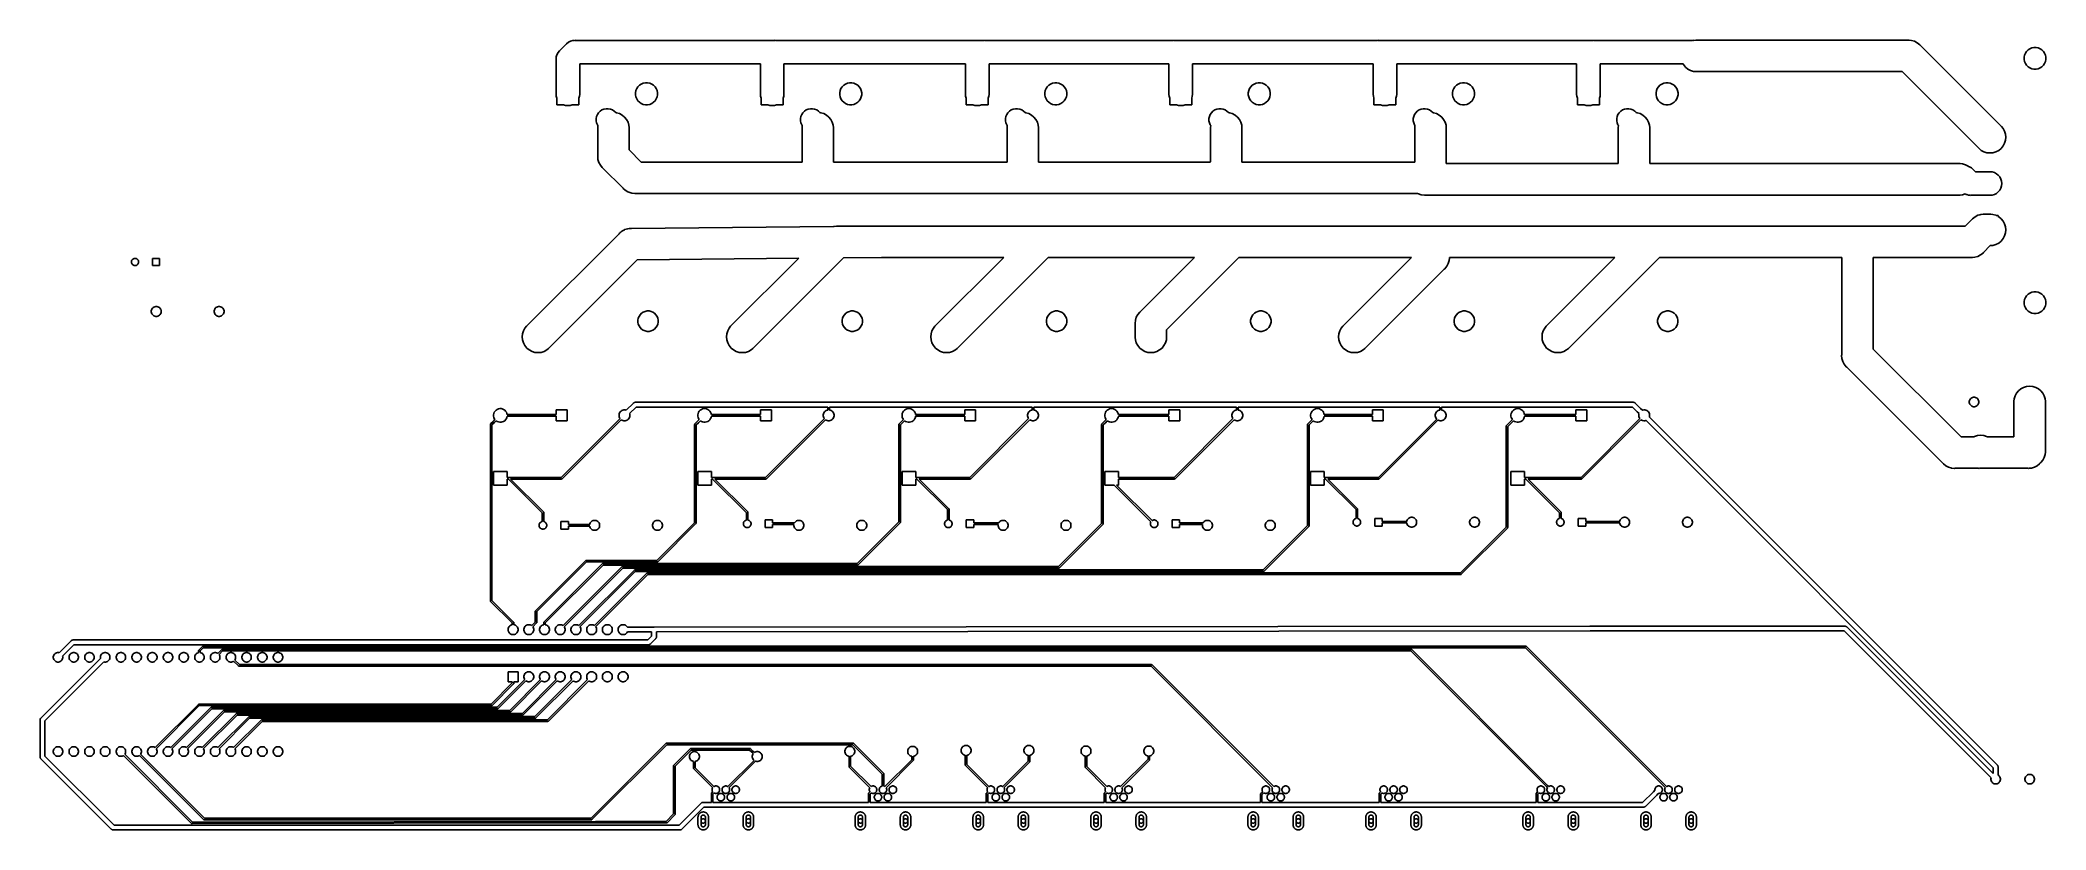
# Model space of a CAD drawing. Extents: x 2.6 to 15.4, y -7 to -2.
import ezdxf

# ---------------------------------------------------------------- set-up
doc = ezdxf.new("R2010")
doc.units = 0
doc.header["$MEASUREMENT"] = 0
doc.layers.add('BLACK', color=7, linetype='CONTINUOUS')

msp = doc.modelspace()

# ---------------------------------------------------------------- linework, layer by layer
at = {"layer": 'BLACK', "linetype": 'CONTINUOUS'}
for p, q in [((5.92537, -2.04336), (5.93234, -2.03034)), ((5.93234, -2.03034), (5.94171, -2.01892)), ((5.94171, -2.01892), (5.94457, -2.01657)), ((5.94457, -2.01657), (5.98436, -1.97678)), ((5.98436, -1.97678), (5.98671, -1.97392)), ((5.98671, -1.97392), (5.99813, -1.96454)), ((5.99813, -1.96454), (6.01116, -1.95758)), ((6.01116, -1.95758), (6.0253, -1.95329)), ((6.0253, -1.95329), (6.03632, -1.9522)), ((6.03632, -1.9522), (6.04, -1.95184)), ((6.04, -1.95184), (6.04368, -1.9522)), ((6.04368, -1.9522), (7.31021, -1.9522)), ((7.31021, -1.9522), (7.3139, -1.95184)), ((7.3139, -1.95184), (7.31758, -1.9522)), ((7.31758, -1.9522), (8.64132, -1.9522)), ((8.64132, -1.9522), (8.645, -1.95184)), ((8.645, -1.95184), (8.64868, -1.9522)), ((8.64868, -1.9522), (9.84632, -1.9522)), ((9.84632, -1.9522), (9.85, -1.95184)), ((9.85, -1.95184), (9.85368, -1.9522)), ((9.85368, -1.9522), (11.1463, -1.9522)), ((11.1463, -1.9522), (11.15, -1.95184)), ((11.15, -1.95184), (11.1537, -1.9522)), ((11.1537, -1.9522), (12.5191, -1.9522)), ((12.5191, -1.9522), (12.5228, -1.95184)), ((12.5228, -1.95184), (12.5265, -1.9522)), ((12.5265, -1.9522), (13.1505, -1.9522)), ((13.1505, -1.9522), (13.1542, -1.95184)), ((13.1542, -1.95184), (13.1579, -1.9522)), ((13.1579, -1.9522), (13.1579, -1.9522)), ((13.1579, -1.9522), (13.1593, -1.95234)), ((13.1593, -1.95234), (13.1731, -1.95098)), ((13.1731, -1.95098), (14.5223, -1.95098)), ((14.5223, -1.95098), (14.5272, -1.9505)), ((14.5272, -1.9505), (14.5321, -1.95098)), ((14.5321, -1.95098), (14.5468, -1.95243)), ((14.5468, -1.95243), (14.5656, -1.95815)), ((14.5656, -1.95815), (14.583, -1.96744)), ((14.583, -1.96744), (14.5982, -1.97993)), ((14.5982, -1.97993), (14.6014, -1.98375)), ((14.6014, -1.98375), (15.1192, -2.50158)), ((15.2662, -2.04675), (15.2713, -2.03422)), ((15.2713, -2.03422), (15.2789, -2.02293)), ((15.2789, -2.02293), (15.2885, -2.01333)), ((15.2885, -2.01333), (15.2998, -2.00579)), ((15.2998, -2.00579), (15.3123, -2.0006)), ((15.3123, -2.0006), (15.3256, -1.99795)), ((15.3256, -1.99795), (15.3392, -1.99795)), ((15.3392, -1.99795), (15.3525, -2.0006)), ((15.3525, -2.0006), (15.365, -2.00579)), ((15.365, -2.00579), (15.3763, -2.01333)), ((15.3763, -2.01333), (15.3859, -2.02293)), ((15.3859, -2.02293), (15.3935, -2.03422)), ((15.3935, -2.03422), (15.3987, -2.04675)), ((5.91964, -2.0722), (5.92028, -2.06569)), ((5.92, -2.07589), (5.91964, -2.0722)), ((5.92, -2.29589), (5.92, -2.07589)), ((5.92028, -2.06569), (5.92109, -2.0575)), ((5.92109, -2.0575), (5.92537, -2.04336)), ((6.07107, -2.1022), (6.07, -2.10327)), ((6.07, -2.10327), (6.07, -2.29589)), ((7.22, -2.1022), (6.07107, -2.1022)), ((7.22, -2.29589), (7.22, -2.1022)), ((8.525, -2.1022), (7.37, -2.1022)), ((7.37, -2.1022), (7.37, -2.29589)), ((8.525, -2.29589), (8.525, -2.1022)), ((8.67607, -2.1022), (8.675, -2.10327)), ((8.675, -2.10327), (8.675, -2.29589)), ((9.81893, -2.1022), (8.67607, -2.1022)), ((9.82, -2.10327), (9.81893, -2.1022)), ((9.82, -2.29589), (9.82, -2.10327)), ((11.1189, -2.1022), (9.97, -2.1022)), ((9.97, -2.1022), (9.97, -2.29589)), ((11.12, -2.10327), (11.1189, -2.1022)), ((11.12, -2.29589), (11.12, -2.10327)), ((12.415, -2.1022), (11.27, -2.1022)), ((11.27, -2.1022), (11.27, -2.29589)), ((12.415, -2.29589), (12.415, -2.1022)), ((13.092, -2.1022), (12.565, -2.1022)), ((12.565, -2.1022), (12.565, -2.29589)), ((13.0944, -2.10681), (13.092, -2.1022)), ((13.1069, -2.12204), (13.0944, -2.10681)), ((13.1222, -2.13453), (13.1069, -2.12204)), ((13.1395, -2.14382), (13.1222, -2.13453)), ((13.1584, -2.14954), (13.1395, -2.14382)), ((13.1731, -2.15098), (13.1584, -2.14954)), ((14.4857, -2.15098), (13.1731, -2.15098)), ((14.9778, -2.643), (14.4857, -2.15098)), ((15.2635, -2.06006), (15.2662, -2.04675)), ((15.2635, -2.07364), (15.2635, -2.06006)), ((15.2662, -2.08695), (15.2635, -2.07364)), ((15.2713, -2.09949), (15.2662, -2.08695)), ((15.2789, -2.11077), (15.2713, -2.09949)), ((15.2885, -2.12037), (15.2789, -2.11077)), ((15.2998, -2.12791), (15.2885, -2.12037)), ((15.3123, -2.1331), (15.2998, -2.12791)), ((15.3256, -2.13575), (15.3123, -2.1331)), ((15.3392, -2.13575), (15.3256, -2.13575)), ((15.3525, -2.1331), (15.3392, -2.13575)), ((15.365, -2.12791), (15.3525, -2.1331)), ((15.3763, -2.12037), (15.365, -2.12791)), ((15.3859, -2.11077), (15.3763, -2.12037)), ((15.3935, -2.09949), (15.3859, -2.11077)), ((15.3987, -2.08695), (15.3935, -2.09949)), ((15.3987, -2.04675), (15.4013, -2.06006)), ((15.4013, -2.07364), (15.3987, -2.08695)), ((15.4013, -2.06006), (15.4013, -2.07364)), ((5.92109, -2.30691), (5.92, -2.29589)), ((6.07, -2.29589), (6.06891, -2.30691)), ((6.425, -2.28531), (6.42769, -2.27179)), ((6.425, -2.2991), (6.425, -2.28531)), ((6.42769, -2.27179), (6.43297, -2.25905)), ((6.43297, -2.25905), (6.44063, -2.24758)), ((6.44063, -2.24758), (6.45038, -2.23783)), ((6.45038, -2.23783), (6.46184, -2.23017)), ((6.46184, -2.23017), (6.47458, -2.22489)), ((6.47458, -2.22489), (6.48811, -2.2222)), ((6.48811, -2.2222), (6.50189, -2.2222)), ((6.50189, -2.2222), (6.51542, -2.22489)), ((6.51542, -2.22489), (6.52816, -2.23017)), ((6.52816, -2.23017), (6.53962, -2.23783)), ((6.53962, -2.23783), (6.54937, -2.24758)), ((6.54937, -2.24758), (6.55703, -2.25905)), ((6.55703, -2.25905), (6.56231, -2.27179)), ((6.56231, -2.27179), (6.565, -2.28531)), ((6.565, -2.28531), (6.565, -2.2991)), ((7.22109, -2.30691), (7.22, -2.29589)), ((7.37, -2.29589), (7.36891, -2.30691)), ((7.725, -2.28531), (7.72769, -2.27179)), ((7.725, -2.2991), (7.725, -2.28531)), ((7.72769, -2.27179), (7.73297, -2.25905)), ((7.73297, -2.25905), (7.74063, -2.24758)), ((7.74063, -2.24758), (7.75038, -2.23783)), ((7.75038, -2.23783), (7.76184, -2.23017)), ((7.76184, -2.23017), (7.77458, -2.22489)), ((7.77458, -2.22489), (7.78811, -2.2222)), ((7.78811, -2.2222), (7.80189, -2.2222)), ((7.80189, -2.2222), (7.81542, -2.22489)), ((7.81542, -2.22489), (7.82816, -2.23017)), ((7.82816, -2.23017), (7.83962, -2.23783)), ((7.83962, -2.23783), (7.84937, -2.24758)), ((7.84937, -2.24758), (7.85703, -2.25905)), ((7.85703, -2.25905), (7.86231, -2.27179)), ((7.86231, -2.27179), (7.865, -2.28531)), ((7.865, -2.28531), (7.865, -2.2991)), ((8.52609, -2.30691), (8.525, -2.29589)), ((8.675, -2.29589), (8.67391, -2.30691)), ((9.03, -2.28531), (9.03269, -2.27179)), ((9.03, -2.2991), (9.03, -2.28531)), ((9.03269, -2.27179), (9.03797, -2.25905)), ((9.03797, -2.25905), (9.04563, -2.24758)), ((9.04563, -2.24758), (9.05538, -2.23783)), ((9.05538, -2.23783), (9.06684, -2.23017)), ((9.06684, -2.23017), (9.07958, -2.22489)), ((9.07958, -2.22489), (9.09311, -2.2222)), ((9.09311, -2.2222), (9.10689, -2.2222)), ((9.10689, -2.2222), (9.12042, -2.22489)), ((9.12042, -2.22489), (9.13316, -2.23017)), ((9.13316, -2.23017), (9.14462, -2.23783)), ((9.14462, -2.23783), (9.15437, -2.24758)), ((9.15437, -2.24758), (9.16203, -2.25905)), ((9.16203, -2.25905), (9.16731, -2.27179)), ((9.16731, -2.27179), (9.17, -2.28531)), ((9.17, -2.28531), (9.17, -2.2991)), ((9.82109, -2.30691), (9.82, -2.29589)), ((9.97, -2.29589), (9.96891, -2.30691)), ((10.325, -2.28531), (10.3277, -2.27179)), ((10.325, -2.2991), (10.325, -2.28531)), ((10.3277, -2.27179), (10.333, -2.25905)), ((10.333, -2.25905), (10.3406, -2.24758)), ((10.3406, -2.24758), (10.3504, -2.23783)), ((10.3504, -2.23783), (10.3618, -2.23017)), ((10.3618, -2.23017), (10.3746, -2.22489)), ((10.3746, -2.22489), (10.3881, -2.2222)), ((10.3881, -2.2222), (10.4019, -2.2222)), ((10.4019, -2.2222), (10.4154, -2.22489)), ((10.4154, -2.22489), (10.4282, -2.23017)), ((10.4282, -2.23017), (10.4396, -2.23783)), ((10.4396, -2.23783), (10.4494, -2.24758)), ((10.4494, -2.24758), (10.457, -2.25905)), ((10.457, -2.25905), (10.4623, -2.27179)), ((10.4623, -2.27179), (10.465, -2.28531)), ((10.465, -2.28531), (10.465, -2.2991)), ((11.1211, -2.30691), (11.12, -2.29589)), ((11.27, -2.29589), (11.2689, -2.30691)), ((11.625, -2.28531), (11.6277, -2.27179)), ((11.625, -2.2991), (11.625, -2.28531)), ((11.6277, -2.27179), (11.633, -2.25905)), ((11.633, -2.25905), (11.6406, -2.24758)), ((11.6406, -2.24758), (11.6504, -2.23783)), ((11.6504, -2.23783), (11.6618, -2.23017)), ((11.6618, -2.23017), (11.6746, -2.22489)), ((11.6746, -2.22489), (11.6881, -2.2222)), ((11.6881, -2.2222), (11.7019, -2.2222)), ((11.7019, -2.2222), (11.7154, -2.22489)), ((11.7154, -2.22489), (11.7282, -2.23017)), ((11.7282, -2.23017), (11.7396, -2.23783)), ((11.7396, -2.23783), (11.7494, -2.24758)), ((11.7494, -2.24758), (11.757, -2.25905)), ((11.757, -2.25905), (11.7623, -2.27179)), ((11.7623, -2.27179), (11.765, -2.28531)), ((11.765, -2.28531), (11.765, -2.2991)), ((12.4161, -2.30691), (12.415, -2.29589)), ((12.565, -2.29589), (12.5639, -2.30691)), ((12.92, -2.28531), (12.9227, -2.27179)), ((12.92, -2.2991), (12.92, -2.28531)), ((12.9227, -2.27179), (12.928, -2.25905)), ((12.928, -2.25905), (12.9356, -2.24758)), ((12.9356, -2.24758), (12.9454, -2.23783)), ((12.9454, -2.23783), (12.9568, -2.23017)), ((12.9568, -2.23017), (12.9696, -2.22489)), ((12.9696, -2.22489), (12.9831, -2.2222)), ((12.9831, -2.2222), (12.9969, -2.2222)), ((12.9969, -2.2222), (13.0104, -2.22489)), ((13.0104, -2.22489), (13.0232, -2.23017)), ((13.0232, -2.23017), (13.0346, -2.23783)), ((13.0346, -2.23783), (13.0444, -2.24758)), ((13.0444, -2.24758), (13.052, -2.25905)), ((13.052, -2.25905), (13.0573, -2.27179)), ((13.0573, -2.27179), (13.06, -2.28531)), ((13.06, -2.28531), (13.06, -2.2991)), ((5.925, -2.31981), (5.92109, -2.30691)), ((5.925, -2.3622), (5.925, -2.31981)), ((5.96739, -2.3622), (5.925, -2.3622)), ((5.9803, -2.36612), (5.96739, -2.3622)), ((5.995, -2.36757), (5.9803, -2.36612)), ((6.0097, -2.36612), (5.995, -2.36757)), ((6.02261, -2.3622), (6.0097, -2.36612)), ((6.065, -2.3622), (6.02261, -2.3622)), ((6.06891, -2.30691), (6.065, -2.31981)), ((6.065, -2.31981), (6.065, -2.3622)), ((6.17769, -2.43675), (6.18297, -2.42401)), ((6.18297, -2.42401), (6.19063, -2.41254)), ((6.19063, -2.41254), (6.20038, -2.40279)), ((6.20038, -2.40279), (6.21184, -2.39513)), ((6.21184, -2.39513), (6.22458, -2.38986)), ((6.22458, -2.38986), (6.23811, -2.38717)), ((6.23811, -2.38717), (6.25189, -2.38717)), ((6.25189, -2.38717), (6.26542, -2.38986)), ((6.26542, -2.38986), (6.27816, -2.39513)), ((6.27816, -2.39513), (6.28962, -2.40279)), ((6.28962, -2.40279), (6.29914, -2.41231)), ((6.29914, -2.41231), (6.3046, -2.41285)), ((6.3046, -2.41285), (6.32345, -2.41857)), ((6.32345, -2.41857), (6.34083, -2.42786)), ((6.42769, -2.31262), (6.425, -2.2991)), ((6.43297, -2.32536), (6.42769, -2.31262)), ((6.44063, -2.33683), (6.43297, -2.32536)), ((6.45038, -2.34658), (6.44063, -2.33683)), ((6.46184, -2.35424), (6.45038, -2.34658)), ((6.47458, -2.35951), (6.46184, -2.35424)), ((6.48811, -2.3622), (6.47458, -2.35951)), ((6.50189, -2.3622), (6.48811, -2.3622)), ((6.51542, -2.35951), (6.50189, -2.3622)), ((6.52816, -2.35424), (6.51542, -2.35951)), ((6.53962, -2.34658), (6.52816, -2.35424)), ((6.54937, -2.33683), (6.53962, -2.34658)), ((6.55703, -2.32536), (6.54937, -2.33683)), ((6.56231, -2.31262), (6.55703, -2.32536)), ((6.565, -2.2991), (6.56231, -2.31262)), ((7.225, -2.31981), (7.22109, -2.30691)), ((7.225, -2.3622), (7.225, -2.31981)), ((7.26739, -2.3622), (7.225, -2.3622)), ((7.2803, -2.36612), (7.26739, -2.3622)), ((7.295, -2.36757), (7.2803, -2.36612)), ((7.3097, -2.36612), (7.295, -2.36757)), ((7.32261, -2.3622), (7.3097, -2.36612)), ((7.365, -2.3622), (7.32261, -2.3622)), ((7.36891, -2.30691), (7.365, -2.31981)), ((7.365, -2.31981), (7.365, -2.3622)), ((7.47769, -2.43675), (7.48297, -2.42401)), ((7.48297, -2.42401), (7.49063, -2.41254)), ((7.49063, -2.41254), (7.50038, -2.40279)), ((7.50038, -2.40279), (7.51184, -2.39513)), ((7.51184, -2.39513), (7.52458, -2.38986)), ((7.52458, -2.38986), (7.53811, -2.38717)), ((7.53811, -2.38717), (7.55189, -2.38717)), ((7.55189, -2.38717), (7.56542, -2.38986)), ((7.56542, -2.38986), (7.57816, -2.39513)), ((7.57816, -2.39513), (7.58962, -2.40279)), ((7.58962, -2.40279), (7.59914, -2.41231)), ((7.59914, -2.41231), (7.6046, -2.41285)), ((7.6046, -2.41285), (7.62345, -2.41857)), ((7.62345, -2.41857), (7.64083, -2.42786)), ((7.72769, -2.31262), (7.725, -2.2991)), ((7.73297, -2.32536), (7.72769, -2.31262)), ((7.74063, -2.33683), (7.73297, -2.32536)), ((7.75038, -2.34658), (7.74063, -2.33683)), ((7.76184, -2.35424), (7.75038, -2.34658)), ((7.77458, -2.35951), (7.76184, -2.35424)), ((7.78811, -2.3622), (7.77458, -2.35951)), ((7.80189, -2.3622), (7.78811, -2.3622)), ((7.81542, -2.35951), (7.80189, -2.3622)), ((7.82816, -2.35424), (7.81542, -2.35951)), ((7.83962, -2.34658), (7.82816, -2.35424)), ((7.84937, -2.33683), (7.83962, -2.34658)), ((7.85703, -2.32536), (7.84937, -2.33683)), ((7.86231, -2.31262), (7.85703, -2.32536)), ((7.865, -2.2991), (7.86231, -2.31262)), ((8.53, -2.31981), (8.52609, -2.30691)), ((8.53, -2.3622), (8.53, -2.31981)), ((8.57239, -2.3622), (8.53, -2.3622)), ((8.5853, -2.36612), (8.57239, -2.3622)), ((8.6, -2.36757), (8.5853, -2.36612)), ((8.6147, -2.36612), (8.6, -2.36757)), ((8.62761, -2.3622), (8.6147, -2.36612)), ((8.67, -2.3622), (8.62761, -2.3622)), ((8.67391, -2.30691), (8.67, -2.31981)), ((8.67, -2.31981), (8.67, -2.3622)), ((8.78269, -2.43675), (8.78797, -2.42401)), ((8.78797, -2.42401), (8.79563, -2.41254)), ((8.79563, -2.41254), (8.80538, -2.40279)), ((8.80538, -2.40279), (8.81684, -2.39513)), ((8.81684, -2.39513), (8.82958, -2.38986)), ((8.82958, -2.38986), (8.84311, -2.38717)), ((8.84311, -2.38717), (8.85689, -2.38717)), ((8.85689, -2.38717), (8.87042, -2.38986)), ((8.87042, -2.38986), (8.88316, -2.39513)), ((8.88316, -2.39513), (8.89462, -2.40279)), ((8.89462, -2.40279), (8.90414, -2.41231)), ((8.90414, -2.41231), (8.9096, -2.41285)), ((8.9096, -2.41285), (8.92845, -2.41857)), ((8.92845, -2.41857), (8.94583, -2.42786)), ((9.03269, -2.31262), (9.03, -2.2991)), ((9.03797, -2.32536), (9.03269, -2.31262)), ((9.04563, -2.33683), (9.03797, -2.32536)), ((9.05538, -2.34658), (9.04563, -2.33683)), ((9.06684, -2.35424), (9.05538, -2.34658)), ((9.07958, -2.35951), (9.06684, -2.35424)), ((9.09311, -2.3622), (9.07958, -2.35951)), ((9.10689, -2.3622), (9.09311, -2.3622)), ((9.12042, -2.35951), (9.10689, -2.3622)), ((9.13316, -2.35424), (9.12042, -2.35951)), ((9.14462, -2.34658), (9.13316, -2.35424)), ((9.15437, -2.33683), (9.14462, -2.34658)), ((9.16203, -2.32536), (9.15437, -2.33683)), ((9.16731, -2.31262), (9.16203, -2.32536)), ((9.17, -2.2991), (9.16731, -2.31262)), ((9.825, -2.31981), (9.82109, -2.30691)), ((9.825, -2.3622), (9.825, -2.31981)), ((9.86739, -2.3622), (9.825, -2.3622)), ((9.8803, -2.36612), (9.86739, -2.3622)), ((9.895, -2.36757), (9.8803, -2.36612)), ((9.9097, -2.36612), (9.895, -2.36757)), ((9.92261, -2.3622), (9.9097, -2.36612)), ((9.965, -2.3622), (9.92261, -2.3622)), ((9.96891, -2.30691), (9.965, -2.31981)), ((9.965, -2.31981), (9.965, -2.3622)), ((10.0777, -2.43675), (10.083, -2.42401)), ((10.083, -2.42401), (10.0906, -2.41254)), ((10.0906, -2.41254), (10.1004, -2.40279)), ((10.1004, -2.40279), (10.1118, -2.39513)), ((10.1118, -2.39513), (10.1246, -2.38986)), ((10.1246, -2.38986), (10.1381, -2.38717)), ((10.1381, -2.38717), (10.1519, -2.38717)), ((10.1519, -2.38717), (10.1654, -2.38986)), ((10.1654, -2.38986), (10.1782, -2.39513)), ((10.1782, -2.39513), (10.1896, -2.40279)), ((10.1896, -2.40279), (10.1991, -2.41231)), ((10.1991, -2.41231), (10.2046, -2.41285)), ((10.2046, -2.41285), (10.2235, -2.41857)), ((10.2235, -2.41857), (10.2408, -2.42786)), ((10.3277, -2.31262), (10.325, -2.2991)), ((10.333, -2.32536), (10.3277, -2.31262)), ((10.3406, -2.33683), (10.333, -2.32536)), ((10.3504, -2.34658), (10.3406, -2.33683)), ((10.3618, -2.35424), (10.3504, -2.34658)), ((10.3746, -2.35951), (10.3618, -2.35424)), ((10.3881, -2.3622), (10.3746, -2.35951)), ((10.4019, -2.3622), (10.3881, -2.3622)), ((10.4154, -2.35951), (10.4019, -2.3622)), ((10.4282, -2.35424), (10.4154, -2.35951)), ((10.4396, -2.34658), (10.4282, -2.35424)), ((10.4494, -2.33683), (10.4396, -2.34658)), ((10.457, -2.32536), (10.4494, -2.33683)), ((10.4623, -2.31262), (10.457, -2.32536)), ((10.465, -2.2991), (10.4623, -2.31262)), ((11.125, -2.31981), (11.1211, -2.30691)), ((11.125, -2.3622), (11.125, -2.31981)), ((11.1674, -2.3622), (11.125, -2.3622)), ((11.1803, -2.36612), (11.1674, -2.3622)), ((11.195, -2.36757), (11.1803, -2.36612)), ((11.2097, -2.36612), (11.195, -2.36757)), ((11.2226, -2.3622), (11.2097, -2.36612)), ((11.265, -2.3622), (11.2226, -2.3622)), ((11.2689, -2.30691), (11.265, -2.31981)), ((11.265, -2.31981), (11.265, -2.3622)), ((11.3777, -2.43675), (11.383, -2.42401)), ((11.383, -2.42401), (11.3906, -2.41254)), ((11.3906, -2.41254), (11.4004, -2.40279)), ((11.4004, -2.40279), (11.4118, -2.39513)), ((11.4118, -2.39513), (11.4246, -2.38986)), ((11.4246, -2.38986), (11.4381, -2.38717)), ((11.4381, -2.38717), (11.4519, -2.38717)), ((11.4519, -2.38717), (11.4654, -2.38986)), ((11.4654, -2.38986), (11.4782, -2.39513)), ((11.4782, -2.39513), (11.4896, -2.40279)), ((11.4896, -2.40279), (11.4991, -2.41231)), ((11.4991, -2.41231), (11.5046, -2.41285)), ((11.5046, -2.41285), (11.5235, -2.41857)), ((11.5235, -2.41857), (11.5408, -2.42786)), ((11.6277, -2.31262), (11.625, -2.2991)), ((11.633, -2.32536), (11.6277, -2.31262)), ((11.6406, -2.33683), (11.633, -2.32536)), ((11.6504, -2.34658), (11.6406, -2.33683)), ((11.6618, -2.35424), (11.6504, -2.34658)), ((11.6746, -2.35951), (11.6618, -2.35424)), ((11.6881, -2.3622), (11.6746, -2.35951)), ((11.7019, -2.3622), (11.6881, -2.3622)), ((11.7154, -2.35951), (11.7019, -2.3622)), ((11.7282, -2.35424), (11.7154, -2.35951)), ((11.7396, -2.34658), (11.7282, -2.35424)), ((11.7494, -2.33683), (11.7396, -2.34658)), ((11.757, -2.32536), (11.7494, -2.33683)), ((11.7623, -2.31262), (11.757, -2.32536)), ((11.765, -2.2991), (11.7623, -2.31262)), ((12.42, -2.31981), (12.4161, -2.30691)), ((12.42, -2.3622), (12.42, -2.31981)), ((12.4624, -2.3622), (12.42, -2.3622)), ((12.4753, -2.36612), (12.4624, -2.3622)), ((12.49, -2.36757), (12.4753, -2.36612)), ((12.5047, -2.36612), (12.49, -2.36757)), ((12.5176, -2.3622), (12.5047, -2.36612)), ((12.56, -2.3622), (12.5176, -2.3622)), ((12.5639, -2.30691), (12.56, -2.31981)), ((12.56, -2.31981), (12.56, -2.3622)), ((12.6727, -2.43675), (12.678, -2.42401)), ((12.678, -2.42401), (12.6856, -2.41254)), ((12.6856, -2.41254), (12.6954, -2.40279)), ((12.6954, -2.40279), (12.7068, -2.39513)), ((12.7068, -2.39513), (12.7196, -2.38986)), ((12.7196, -2.38986), (12.7331, -2.38717)), ((12.7331, -2.38717), (12.7469, -2.38717)), ((12.7469, -2.38717), (12.7604, -2.38986)), ((12.7604, -2.38986), (12.7732, -2.39513)), ((12.7732, -2.39513), (12.7846, -2.40279)), ((12.7846, -2.40279), (12.7941, -2.41231)), ((12.7941, -2.41231), (12.7996, -2.41285)), ((12.7996, -2.41285), (12.8185, -2.41857)), ((12.8185, -2.41857), (12.8358, -2.42786)), ((12.9227, -2.31262), (12.92, -2.2991)), ((12.928, -2.32536), (12.9227, -2.31262)), ((12.9356, -2.33683), (12.928, -2.32536)), ((12.9454, -2.34658), (12.9356, -2.33683)), ((12.9568, -2.35424), (12.9454, -2.34658)), ((12.9696, -2.35951), (12.9568, -2.35424)), ((12.9831, -2.3622), (12.9696, -2.35951)), ((12.9969, -2.3622), (12.9831, -2.3622)), ((13.0104, -2.35951), (12.9969, -2.3622)), ((13.0232, -2.35424), (13.0104, -2.35951)), ((13.0346, -2.34658), (13.0232, -2.35424)), ((13.0444, -2.33683), (13.0346, -2.34658)), ((13.052, -2.32536), (13.0444, -2.33683)), ((13.0573, -2.31262), (13.052, -2.32536)), ((13.06, -2.2991), (13.0573, -2.31262)), ((6.175, -2.45027), (6.17769, -2.43675)), ((6.175, -2.46406), (6.175, -2.45027)), ((6.17769, -2.47758), (6.175, -2.46406)), ((6.18297, -2.49032), (6.17769, -2.47758)), ((6.18613, -2.49505), (6.18297, -2.49032)), ((6.185, -2.50649), (6.18613, -2.49505)), ((6.185, -2.68631), (6.185, -2.50649)), ((6.34083, -2.42786), (6.35605, -2.44035)), ((6.35605, -2.44035), (6.36855, -2.45558)), ((6.36855, -2.45558), (6.37784, -2.47295)), ((6.37784, -2.47295), (6.38355, -2.4918)), ((6.38355, -2.4918), (6.385, -2.50649)), ((6.385, -2.50649), (6.385, -2.6498)), ((7.475, -2.45027), (7.47769, -2.43675)), ((7.475, -2.46406), (7.475, -2.45027)), ((7.47769, -2.47758), (7.475, -2.46406)), ((7.48297, -2.49032), (7.47769, -2.47758)), ((7.48613, -2.49505), (7.48297, -2.49032)), ((7.485, -2.50649), (7.48613, -2.49505)), ((7.485, -2.72685), (7.485, -2.50649)), ((7.64083, -2.42786), (7.65605, -2.44035)), ((7.65605, -2.44035), (7.66855, -2.45558)), ((7.66855, -2.45558), (7.67783, -2.47295)), ((7.67783, -2.47295), (7.68355, -2.4918)), ((7.68355, -2.4918), (7.685, -2.50649)), ((7.685, -2.50649), (7.685, -2.72685)), ((8.78, -2.45027), (8.78269, -2.43675)), ((8.78, -2.46406), (8.78, -2.45027)), ((8.78269, -2.47758), (8.78, -2.46406)), ((8.78797, -2.49032), (8.78269, -2.47758)), ((8.79113, -2.49505), (8.78797, -2.49032)), ((8.79, -2.50649), (8.79113, -2.49505)), ((8.79, -2.72685), (8.79, -2.50649)), ((8.94583, -2.42786), (8.96105, -2.44035)), ((8.96105, -2.44035), (8.97355, -2.45558)), ((8.97355, -2.45558), (8.98283, -2.47295)), ((8.98283, -2.47295), (8.98855, -2.4918)), ((8.98855, -2.4918), (8.99, -2.50649)), ((8.99, -2.50649), (8.99, -2.72685)), ((10.075, -2.45027), (10.0777, -2.43675)), ((10.075, -2.46406), (10.075, -2.45027)), ((10.0777, -2.47758), (10.075, -2.46406)), ((10.083, -2.49032), (10.0777, -2.47758)), ((10.0861, -2.49505), (10.083, -2.49032)), ((10.085, -2.50649), (10.0861, -2.49505)), ((10.085, -2.72531), (10.085, -2.50649)), ((10.2408, -2.42786), (10.2561, -2.44035)), ((10.2561, -2.44035), (10.2685, -2.45558)), ((10.2685, -2.45558), (10.2778, -2.47295)), ((10.2778, -2.47295), (10.2836, -2.4918)), ((10.2836, -2.4918), (10.285, -2.50649)), ((10.285, -2.50649), (10.285, -2.72685)), ((11.375, -2.45027), (11.3777, -2.43675)), ((11.375, -2.46406), (11.375, -2.45027)), ((11.3777, -2.47758), (11.375, -2.46406)), ((11.383, -2.49032), (11.3777, -2.47758)), ((11.3861, -2.49505), (11.383, -2.49032)), ((11.385, -2.50649), (11.3861, -2.49505)), ((11.385, -2.72685), (11.385, -2.50649)), ((11.5408, -2.42786), (11.5561, -2.44035)), ((11.5561, -2.44035), (11.5685, -2.45558)), ((11.5685, -2.45558), (11.5778, -2.47295)), ((11.5778, -2.47295), (11.5836, -2.4918)), ((11.5836, -2.4918), (11.585, -2.50649)), ((11.585, -2.50649), (11.585, -2.73685)), ((12.67, -2.45027), (12.6727, -2.43675)), ((12.67, -2.46406), (12.67, -2.45027)), ((12.6727, -2.47758), (12.67, -2.46406)), ((12.678, -2.49032), (12.6727, -2.47758)), ((12.6811, -2.49505), (12.678, -2.49032)), ((12.68, -2.50649), (12.6811, -2.49505)), ((12.68, -2.73685), (12.68, -2.50649)), ((12.8358, -2.42786), (12.8511, -2.44035)), ((12.8511, -2.44035), (12.8635, -2.45558)), ((12.8635, -2.45558), (12.8728, -2.47295)), ((12.8728, -2.47295), (12.8786, -2.4918)), ((12.8786, -2.4918), (12.88, -2.50649)), ((12.88, -2.50649), (12.88, -2.73685)), ((15.1192, -2.50158), (15.1285, -2.51299)), ((15.1285, -2.51299), (15.1378, -2.53037)), ((15.1378, -2.53037), (15.1436, -2.54922)), ((15.1436, -2.54922), (15.1455, -2.56882)), ((6.385, -2.6498), (6.46205, -2.72685)), ((14.9892, -2.65237), (14.9778, -2.643)), ((15.0065, -2.66165), (14.9892, -2.65237)), ((15.0254, -2.66737), (15.0065, -2.66165)), ((15.045, -2.6693), (15.0254, -2.66737)), ((15.0646, -2.66737), (15.045, -2.6693)), ((15.0835, -2.66165), (15.0646, -2.66737)), ((15.1008, -2.65237), (15.0835, -2.66165)), ((15.1161, -2.63987), (15.1008, -2.65237)), ((15.1285, -2.62464), (15.1161, -2.63987)), ((15.1378, -2.60727), (15.1285, -2.62464)), ((15.1436, -2.58842), (15.1378, -2.60727)), ((15.1455, -2.56882), (15.1436, -2.58842)), ((6.18452, -2.69122), (6.185, -2.68631)), ((6.18573, -2.70357), (6.18452, -2.69122)), ((6.18645, -2.71082), (6.18573, -2.70357)), ((6.19217, -2.72967), (6.18645, -2.71082)), ((6.20145, -2.74705), (6.19217, -2.72967)), ((6.21395, -2.76227), (6.20145, -2.74705)), ((6.21776, -2.76541), (6.21395, -2.76227)), ((6.34645, -2.89409), (6.21776, -2.76541)), ((6.46205, -2.72685), (7.485, -2.72685)), ((7.685, -2.72685), (8.79, -2.72685)), ((8.99, -2.72685), (10.0835, -2.72685)), ((10.0835, -2.72685), (10.085, -2.72531)), ((10.285, -2.72685), (11.385, -2.72685)), ((11.585, -2.73685), (12.68, -2.73685)), ((12.88, -2.73685), (14.8554, -2.73685)), ((14.8554, -2.73685), (14.8701, -2.7383)), ((14.8701, -2.7383), (14.8889, -2.74402)), ((14.8889, -2.74402), (14.9063, -2.7533)), ((14.9063, -2.7533), (14.909, -2.7555)), ((14.909, -2.7555), (14.9147, -2.75722)), ((14.9147, -2.75722), (14.9277, -2.76419)), ((14.9277, -2.76419), (14.9363, -2.77121)), ((14.9363, -2.77121), (14.9539, -2.78882)), ((14.9539, -2.78882), (15.0487, -2.78882)), ((15.0487, -2.78882), (15.0597, -2.7899)), ((15.0597, -2.7899), (15.0738, -2.79419)), ((15.0738, -2.79419), (15.0869, -2.80116)), ((15.0869, -2.80116), (15.0983, -2.81053)), ((6.34958, -2.8979), (6.34645, -2.89409)), ((6.3648, -2.9104), (6.34958, -2.8979)), ((6.37736, -2.91711), (6.3648, -2.9104)), ((6.38218, -2.91969), (6.37736, -2.91711)), ((6.40103, -2.9254), (6.38218, -2.91969)), ((6.42063, -2.92733), (6.40103, -2.9254)), ((6.42554, -2.92685), (6.42063, -2.92733)), ((7.53383, -2.92685), (6.42554, -2.92685)), ((7.53874, -2.92733), (7.53383, -2.92685)), ((7.54365, -2.92685), (7.53874, -2.92733)), ((8.83698, -2.92685), (7.54365, -2.92685)), ((8.84189, -2.92733), (8.83698, -2.92685)), ((8.8468, -2.92685), (8.84189, -2.92733)), ((10.12, -2.92685), (8.8468, -2.92685)), ((10.1249, -2.92733), (10.12, -2.92685)), ((10.1298, -2.92685), (10.1249, -2.92733)), ((11.4021, -2.92685), (10.1298, -2.92685)), ((11.4075, -2.92969), (11.4021, -2.92685)), ((11.4263, -2.9354), (11.4075, -2.92969)), ((11.4459, -2.93733), (11.4263, -2.9354)), ((14.8701, -2.9354), (14.8554, -2.93685)), ((14.8877, -2.93007), (14.8701, -2.9354)), ((14.894, -2.93345), (14.8877, -2.93007)), ((14.8973, -2.93444), (14.894, -2.93345)), ((14.9081, -2.93773), (14.8973, -2.93444)), ((15.0738, -2.93345), (15.0597, -2.93773)), ((15.0869, -2.92648), (15.0738, -2.93345)), ((15.0983, -2.91711), (15.0869, -2.92648)), ((15.0983, -2.81053), (15.1077, -2.82195)), ((15.1077, -2.90569), (15.0983, -2.91711)), ((15.1077, -2.82195), (15.1146, -2.83498)), ((15.1146, -2.89266), (15.1077, -2.90569)), ((15.1146, -2.83498), (15.1189, -2.84912)), ((15.1189, -2.87852), (15.1146, -2.89266)), ((15.1189, -2.84912), (15.1204, -2.86382)), ((15.1204, -2.86382), (15.1189, -2.87852)), ((11.4508, -2.93685), (11.4459, -2.93733)), ((12.7282, -2.93685), (11.4508, -2.93685)), ((12.7331, -2.93733), (12.7282, -2.93685)), ((12.7381, -2.93685), (12.7331, -2.93733)), ((14.8554, -2.93685), (12.7381, -2.93685)), ((14.9191, -2.93882), (14.9081, -2.93773)), ((14.9228, -2.93918), (14.9191, -2.93882)), ((14.9191, -2.93882), (14.9191, -2.93882)), ((14.9265, -2.93882), (14.9228, -2.93918)), ((15.0487, -2.93882), (14.9265, -2.93882)), ((14.9677, -3.06598), (14.9809, -3.062)), ((14.9809, -3.062), (14.9866, -3.06027)), ((14.9866, -3.06027), (14.9885, -3.06007)), ((14.9885, -3.06007), (15.0013, -3.05882)), ((15.0013, -3.05882), (15.0062, -3.05834)), ((15.0013, -3.05882), (15.0013, -3.05882)), ((15.0062, -3.05834), (15.0111, -3.05882)), ((15.0111, -3.05882), (15.0499, -3.05882)), ((15.0597, -2.93773), (15.0487, -2.93882)), ((15.0499, -3.05882), (15.0646, -3.06027)), ((15.0646, -3.06027), (15.0835, -3.06598)), ((5.73082, -3.77276), (6.32048, -3.1831)), ((6.32048, -3.1831), (6.32328, -3.17962)), ((6.32328, -3.17962), (6.32743, -3.17615)), ((6.32743, -3.17615), (6.32776, -3.17582)), ((6.32776, -3.17582), (6.3312, -3.173)), ((6.3312, -3.173), (6.33839, -3.16698)), ((6.33839, -3.16698), (6.33881, -3.16675)), ((6.33881, -3.16675), (6.33917, -3.16645)), ((6.33917, -3.16645), (6.34745, -3.16203)), ((6.34745, -3.16203), (6.35568, -3.15753)), ((6.35568, -3.15753), (6.35613, -3.15739)), ((6.35613, -3.15739), (6.35655, -3.15717)), ((6.35655, -3.15717), (6.36552, -3.15444)), ((6.36552, -3.15444), (6.37447, -3.15164)), ((6.37447, -3.15164), (6.37494, -3.15158)), ((6.37494, -3.15158), (6.3754, -3.15145)), ((6.3754, -3.15145), (6.38473, -3.15053)), ((6.38473, -3.15053), (6.38915, -3.15005)), ((6.38915, -3.15005), (6.38962, -3.15005)), ((6.38962, -3.15005), (6.395, -3.14952)), ((6.395, -3.14952), (6.39944, -3.14995)), ((6.39944, -3.14995), (7.68575, -3.13786)), ((7.68575, -3.13786), (7.6904, -3.13645)), ((7.6904, -3.13645), (7.70509, -3.135)), ((7.70509, -3.135), (7.71, -3.13452)), ((7.71, -3.13452), (7.71491, -3.135)), ((7.71491, -3.135), (7.98953, -3.135)), ((7.98953, -3.135), (7.99397, -3.13496)), ((7.99397, -3.13496), (7.99444, -3.135)), ((7.99444, -3.135), (9.00509, -3.135)), ((9.00509, -3.135), (9.01, -3.13452)), ((9.01, -3.13452), (9.01491, -3.135)), ((9.01491, -3.135), (10.2191, -3.135)), ((10.2191, -3.135), (10.224, -3.13452)), ((10.224, -3.13452), (10.2289, -3.135)), ((10.2289, -3.135), (11.5001, -3.135)), ((11.5001, -3.135), (11.505, -3.13452)), ((11.505, -3.13452), (11.5099, -3.135)), ((11.5099, -3.135), (12.8951, -3.135)), ((12.8951, -3.135), (12.9, -3.13452)), ((12.9, -3.13452), (12.9049, -3.135)), ((12.9049, -3.135), (14.1971, -3.135)), ((14.1971, -3.135), (14.202, -3.13452)), ((14.202, -3.13452), (14.2069, -3.135)), ((14.2069, -3.135), (14.8886, -3.135)), ((14.8886, -3.135), (14.932, -3.09158)), ((14.932, -3.09158), (14.9351, -3.08777)), ((14.9351, -3.08777), (14.9504, -3.07527)), ((14.9504, -3.07527), (14.9677, -3.06598)), ((15.0835, -3.06598), (15.0851, -3.06685)), ((15.0851, -3.06685), (15.0981, -3.06685)), ((15.0981, -3.06685), (15.0981, -3.07384)), ((15.0981, -3.07384), (15.1008, -3.07527)), ((15.1008, -3.07527), (15.1161, -3.08777)), ((15.1161, -3.08777), (15.1285, -3.10299)), ((15.1285, -3.10299), (15.1378, -3.12037)), ((15.1378, -3.12037), (15.1436, -3.13922)), ((15.1436, -3.17842), (15.1378, -3.19727)), ((15.1436, -3.13922), (15.1455, -3.15882)), ((15.1455, -3.15882), (15.1436, -3.17842)), ((14.9858, -3.31855), (14.9685, -3.32783)), ((15.0011, -3.30605), (14.9858, -3.31855)), ((15.0042, -3.30224), (15.0011, -3.30605)), ((15.0476, -3.25882), (15.0042, -3.30224)), ((15.0499, -3.25882), (15.0476, -3.25882)), ((15.0646, -3.25737), (15.0499, -3.25882)), ((15.0835, -3.25165), (15.0646, -3.25737)), ((15.1008, -3.24237), (15.0835, -3.25165)), ((15.1161, -3.22987), (15.1008, -3.24237)), ((15.1285, -3.21465), (15.1161, -3.22987)), ((15.1378, -3.19727), (15.1285, -3.21465)), ((3.21728, -3.36075), (3.21815, -3.35635)), ((3.21728, -3.36525), (3.21728, -3.36075)), ((3.21815, -3.36965), (3.21728, -3.36525)), ((3.21815, -3.35635), (3.21987, -3.3522)), ((3.21987, -3.3738), (3.21815, -3.36965)), ((3.21987, -3.3522), (3.22236, -3.34847)), ((3.22236, -3.37753), (3.21987, -3.3738)), ((3.22236, -3.34847), (3.22554, -3.34529)), ((3.22554, -3.38071), (3.22236, -3.37753)), ((3.22554, -3.34529), (3.22927, -3.3428)), ((3.22927, -3.3832), (3.22554, -3.38071)), ((3.22927, -3.3428), (3.23342, -3.34108)), ((3.23342, -3.38492), (3.22927, -3.3832)), ((3.23342, -3.34108), (3.23783, -3.3402)), ((3.23783, -3.3858), (3.23342, -3.38492)), ((3.23783, -3.3402), (3.24232, -3.3402)), ((3.24232, -3.3858), (3.23783, -3.3858)), ((3.24232, -3.3402), (3.24672, -3.34108)), ((3.24672, -3.38492), (3.24232, -3.3858)), ((3.24672, -3.34108), (3.25087, -3.3428)), ((3.25087, -3.3832), (3.24672, -3.38492)), ((3.25087, -3.3428), (3.2546, -3.34529)), ((3.2546, -3.38071), (3.25087, -3.3832)), ((3.2546, -3.34529), (3.25778, -3.34847)), ((3.25778, -3.37753), (3.2546, -3.38071)), ((3.25778, -3.34847), (3.26027, -3.3522)), ((3.26027, -3.3738), (3.25778, -3.37753)), ((3.26027, -3.3522), (3.26199, -3.35635)), ((3.26199, -3.36965), (3.26027, -3.3738)), ((3.26199, -3.35635), (3.26287, -3.36075)), ((3.26287, -3.36525), (3.26199, -3.36965)), ((3.26287, -3.36075), (3.26287, -3.36525)), ((3.35113, -3.3858), (3.35113, -3.3402)), ((3.35113, -3.3402), (3.39672, -3.3402)), ((3.39672, -3.3858), (3.35113, -3.3858)), ((3.39672, -3.3402), (3.39672, -3.3858)), ((6.43681, -3.34961), (5.87224, -3.91418)), ((7.46362, -3.33995), (6.43681, -3.34961)), ((7.03082, -3.77276), (7.46362, -3.33995)), ((7.74915, -3.33727), (7.17224, -3.91418)), ((7.99047, -3.335), (7.74915, -3.33727)), ((8.76858, -3.335), (7.99047, -3.335)), ((8.33082, -3.77276), (8.76858, -3.335)), ((9.05142, -3.335), (8.47224, -3.91418)), ((9.98256, -3.335), (9.05142, -3.335)), ((9.63776, -3.67979), (9.98256, -3.335)), ((10.2654, -3.335), (9.805, -3.7954)), ((11.3636, -3.335), (10.2654, -3.335)), ((10.9258, -3.77276), (11.3636, -3.335)), ((11.5722, -3.40918), (11.0672, -3.91418)), ((11.5761, -3.40605), (11.5722, -3.40918)), ((11.5885, -3.39083), (11.5761, -3.40605)), ((11.5978, -3.37345), (11.5885, -3.39083)), ((11.6036, -3.3546), (11.5978, -3.37345)), ((11.605, -3.33991), (11.6036, -3.3546)), ((11.6055, -3.335), (11.605, -3.33991)), ((11.605, -3.33991), (11.605, -3.33991)), ((12.6586, -3.335), (11.6055, -3.335)), ((11.6055, -3.335), (11.6055, -3.335)), ((12.2208, -3.77276), (12.6586, -3.335)), ((12.9414, -3.335), (12.3622, -3.91418)), ((14.102, -3.335), (12.9414, -3.335)), ((14.102, -3.95409), (14.102, -3.335)), ((14.9251, -3.335), (14.302, -3.335)), ((14.302, -3.335), (14.302, -3.91758)), ((14.93, -3.33548), (14.9251, -3.335)), ((14.9349, -3.335), (14.93, -3.33548)), ((14.9496, -3.33355), (14.9349, -3.335)), ((14.9685, -3.32783), (14.9496, -3.33355)), ((15.2789, -3.57805), (15.2885, -3.56845)), ((15.2885, -3.56845), (15.2998, -3.56091)), ((15.2998, -3.56091), (15.3123, -3.55572)), ((15.3123, -3.55572), (15.3256, -3.55307)), ((15.3256, -3.55307), (15.3392, -3.55307)), ((15.3392, -3.55307), (15.3525, -3.55572)), ((15.3525, -3.55572), (15.365, -3.56091)), ((15.365, -3.56091), (15.3763, -3.56845)), ((15.3763, -3.56845), (15.3859, -3.57805)), ((3.3435, -3.6749), (3.34471, -3.66881)), ((3.3435, -3.6811), (3.3435, -3.6749)), ((3.34471, -3.68719), (3.3435, -3.6811)), ((3.34471, -3.66881), (3.34709, -3.66308)), ((3.34709, -3.69292), (3.34471, -3.68719)), ((3.34709, -3.66308), (3.35054, -3.65792)), ((3.35054, -3.69808), (3.34709, -3.69292)), ((3.35054, -3.65792), (3.35492, -3.65354)), ((3.35492, -3.70246), (3.35054, -3.69808)), ((3.35492, -3.65354), (3.36008, -3.65009)), ((3.36008, -3.65009), (3.36581, -3.64771)), ((3.36581, -3.64771), (3.3719, -3.6465)), ((3.3719, -3.6465), (3.3781, -3.6465)), ((3.3781, -3.6465), (3.38419, -3.64771)), ((3.38419, -3.64771), (3.38992, -3.65009)), ((3.38992, -3.65009), (3.39508, -3.65354)), ((3.39508, -3.65354), (3.39946, -3.65792)), ((3.39946, -3.69808), (3.39508, -3.70246)), ((3.39946, -3.65792), (3.40291, -3.66308)), ((3.40291, -3.69292), (3.39946, -3.69808)), ((3.40291, -3.66308), (3.40529, -3.66881)), ((3.40529, -3.68719), (3.40291, -3.69292)), ((3.40529, -3.66881), (3.4065, -3.6749)), ((3.4065, -3.6811), (3.40529, -3.68719)), ((3.4065, -3.6749), (3.4065, -3.6811)), ((3.7435, -3.6749), (3.74471, -3.66881)), ((3.7435, -3.6811), (3.7435, -3.6749)), ((3.74471, -3.68719), (3.7435, -3.6811)), ((3.74471, -3.66881), (3.74709, -3.66308)), ((3.74709, -3.69292), (3.74471, -3.68719)), ((3.74709, -3.66308), (3.75054, -3.65792)), ((3.75054, -3.69808), (3.74709, -3.69292)), ((3.75054, -3.65792), (3.75492, -3.65354)), ((3.75492, -3.70246), (3.75054, -3.69808)), ((3.75492, -3.65354), (3.76008, -3.65009)), ((3.76008, -3.65009), (3.76581, -3.64771)), ((3.76581, -3.64771), (3.7719, -3.6465)), ((3.7719, -3.6465), (3.7781, -3.6465)), ((3.7781, -3.6465), (3.78419, -3.64771)), ((3.78419, -3.64771), (3.78992, -3.65009)), ((3.78992, -3.65009), (3.79508, -3.65354)), ((3.79508, -3.65354), (3.79946, -3.65792)), ((3.79946, -3.69808), (3.79508, -3.70246)), ((3.79946, -3.65792), (3.80291, -3.66308)), ((3.80291, -3.69292), (3.79946, -3.69808)), ((3.80291, -3.66308), (3.80529, -3.66881)), ((3.80529, -3.68719), (3.80291, -3.69292)), ((3.80529, -3.66881), (3.8065, -3.6749)), ((3.8065, -3.6811), (3.80529, -3.68719)), ((3.8065, -3.6749), (3.8065, -3.6811)), ((6.44761, -3.70932), (6.45469, -3.69872)), ((6.45469, -3.69872), (6.46372, -3.68969)), ((6.46372, -3.68969), (6.47432, -3.68261)), ((6.47432, -3.68261), (6.48611, -3.67773)), ((6.48611, -3.67773), (6.49862, -3.67524)), ((6.49862, -3.67524), (6.51138, -3.67524)), ((6.51138, -3.67524), (6.52389, -3.67773)), ((6.52389, -3.67773), (6.53568, -3.68261)), ((6.53568, -3.68261), (6.54628, -3.68969)), ((6.54628, -3.68969), (6.55531, -3.69872)), ((6.55531, -3.69872), (6.56239, -3.70932)), ((7.74761, -3.70932), (7.75469, -3.69872)), ((7.75469, -3.69872), (7.76372, -3.68969)), ((7.76372, -3.68969), (7.77432, -3.68261)), ((7.77432, -3.68261), (7.78611, -3.67773)), ((7.78611, -3.67773), (7.79862, -3.67524)), ((7.79862, -3.67524), (7.81138, -3.67524)), ((7.81138, -3.67524), (7.82389, -3.67773)), ((7.82389, -3.67773), (7.83568, -3.68261)), ((7.83568, -3.68261), (7.84628, -3.68969)), ((7.84628, -3.68969), (7.85531, -3.69872)), ((7.85531, -3.69872), (7.86239, -3.70932)), ((9.04761, -3.70932), (9.05469, -3.69872)), ((9.05469, -3.69872), (9.06372, -3.68969)), ((9.06372, -3.68969), (9.07432, -3.68261)), ((9.07432, -3.68261), (9.08611, -3.67773)), ((9.08611, -3.67773), (9.09862, -3.67524)), ((9.09862, -3.67524), (9.11138, -3.67524)), ((9.11138, -3.67524), (9.12389, -3.67773)), ((9.12389, -3.67773), (9.13568, -3.68261)), ((9.13568, -3.68261), (9.14628, -3.68969)), ((9.14628, -3.68969), (9.15531, -3.69872)), ((9.15531, -3.69872), (9.16239, -3.70932)), ((9.61217, -3.71552), (9.62145, -3.69815)), ((9.62145, -3.69815), (9.63395, -3.68293)), ((9.63395, -3.68293), (9.63776, -3.67979)), ((10.3476, -3.70932), (10.3547, -3.69872)), ((10.3547, -3.69872), (10.3637, -3.68969)), ((10.3637, -3.68969), (10.3743, -3.68261)), ((10.3743, -3.68261), (10.3861, -3.67773)), ((10.3861, -3.67773), (10.3986, -3.67524)), ((10.3986, -3.67524), (10.4114, -3.67524)), ((10.4114, -3.67524), (10.4239, -3.67773)), ((10.4239, -3.67773), (10.4357, -3.68261)), ((10.4357, -3.68261), (10.4463, -3.68969)), ((10.4463, -3.68969), (10.4553, -3.69872)), ((10.4553, -3.69872), (10.4624, -3.70932)), ((11.6426, -3.70932), (11.6497, -3.69872)), ((11.6497, -3.69872), (11.6587, -3.68969)), ((11.6587, -3.68969), (11.6693, -3.68261)), ((11.6693, -3.68261), (11.6811, -3.67773)), ((11.6811, -3.67773), (11.6936, -3.67524)), ((11.6936, -3.67524), (11.7064, -3.67524)), ((11.7064, -3.67524), (11.7189, -3.67773)), ((11.7189, -3.67773), (11.7307, -3.68261)), ((11.7307, -3.68261), (11.7413, -3.68969)), ((11.7413, -3.68969), (11.7503, -3.69872)), ((11.7503, -3.69872), (11.7574, -3.70932)), ((12.9376, -3.70932), (12.9447, -3.69872)), ((12.9447, -3.69872), (12.9537, -3.68969)), ((12.9537, -3.68969), (12.9643, -3.68261)), ((12.9643, -3.68261), (12.9761, -3.67773)), ((12.9761, -3.67773), (12.9886, -3.67524)), ((12.9886, -3.67524), (13.0014, -3.67524)), ((13.0014, -3.67524), (13.0139, -3.67773)), ((13.0139, -3.67773), (13.0257, -3.68261)), ((13.0257, -3.68261), (13.0363, -3.68969)), ((13.0363, -3.68969), (13.0453, -3.69872)), ((13.0453, -3.69872), (13.0524, -3.70932)), ((15.2635, -3.61518), (15.2662, -3.60187)), ((15.2635, -3.62875), (15.2635, -3.61518)), ((15.2662, -3.64207), (15.2635, -3.62875)), ((15.2662, -3.60187), (15.2713, -3.58933)), ((15.2713, -3.6546), (15.2662, -3.64207)), ((15.2713, -3.58933), (15.2789, -3.57805)), ((15.2789, -3.66589), (15.2713, -3.6546)), ((15.2885, -3.67548), (15.2789, -3.66589)), ((15.2998, -3.68302), (15.2885, -3.67548)), ((15.3123, -3.68822), (15.2998, -3.68302)), ((15.3256, -3.69087), (15.3123, -3.68822)), ((15.3392, -3.69087), (15.3256, -3.69087)), ((15.3525, -3.68822), (15.3392, -3.69087)), ((15.365, -3.68302), (15.3525, -3.68822)), ((15.3763, -3.67548), (15.365, -3.68302)), ((15.3859, -3.66589), (15.3763, -3.67548)), ((15.3859, -3.57805), (15.3935, -3.58933)), ((15.3935, -3.6546), (15.3859, -3.66589)), ((15.3935, -3.58933), (15.3987, -3.60187)), ((15.3987, -3.64207), (15.3935, -3.6546)), ((15.3987, -3.60187), (15.4013, -3.61518)), ((15.4013, -3.62875), (15.3987, -3.64207)), ((15.4013, -3.61518), (15.4013, -3.62875)), ((3.36008, -3.70591), (3.35492, -3.70246)), ((3.36581, -3.70829), (3.36008, -3.70591)), ((3.3719, -3.7095), (3.36581, -3.70829)), ((3.3781, -3.7095), (3.3719, -3.7095)), ((3.38419, -3.70829), (3.3781, -3.7095)), ((3.38992, -3.70591), (3.38419, -3.70829)), ((3.39508, -3.70246), (3.38992, -3.70591)), ((3.76008, -3.70591), (3.75492, -3.70246)), ((3.76581, -3.70829), (3.76008, -3.70591)), ((3.7719, -3.7095), (3.76581, -3.70829)), ((3.7781, -3.7095), (3.7719, -3.7095)), ((3.78419, -3.70829), (3.7781, -3.7095)), ((3.78992, -3.70591), (3.78419, -3.70829)), ((3.79508, -3.70246), (3.78992, -3.70591)), ((5.70452, -3.84), (5.70645, -3.8204)), ((5.70645, -3.8204), (5.71217, -3.80155)), ((5.71217, -3.80155), (5.72145, -3.78417)), ((5.72145, -3.78417), (5.73082, -3.77276)), ((6.44024, -3.73362), (6.44273, -3.72111)), ((6.44024, -3.74638), (6.44024, -3.73362)), ((6.44273, -3.75889), (6.44024, -3.74638)), ((6.44273, -3.72111), (6.44761, -3.70932)), ((6.44761, -3.77068), (6.44273, -3.75889)), ((6.45469, -3.78128), (6.44761, -3.77068)), ((6.46372, -3.79031), (6.45469, -3.78128)), ((6.47432, -3.79739), (6.46372, -3.79031)), ((6.48611, -3.80227), (6.47432, -3.79739)), ((6.49862, -3.80476), (6.48611, -3.80227)), ((6.51138, -3.80476), (6.49862, -3.80476)), ((6.52389, -3.80227), (6.51138, -3.80476)), ((6.53568, -3.79739), (6.52389, -3.80227)), ((6.54628, -3.79031), (6.53568, -3.79739)), ((6.55531, -3.78128), (6.54628, -3.79031)), ((6.56239, -3.77068), (6.55531, -3.78128)), ((6.56239, -3.70932), (6.56727, -3.72111)), ((6.56727, -3.75889), (6.56239, -3.77068)), ((6.56727, -3.72111), (6.56976, -3.73362)), ((6.56976, -3.74638), (6.56727, -3.75889)), ((6.56976, -3.73362), (6.56976, -3.74638)), ((7.00452, -3.84), (7.00645, -3.8204)), ((7.00645, -3.8204), (7.01217, -3.80155)), ((7.01217, -3.80155), (7.02145, -3.78417)), ((7.02145, -3.78417), (7.03082, -3.77276)), ((7.74024, -3.73362), (7.74273, -3.72111)), ((7.74024, -3.74638), (7.74024, -3.73362)), ((7.74273, -3.75889), (7.74024, -3.74638)), ((7.74273, -3.72111), (7.74761, -3.70932)), ((7.74761, -3.77068), (7.74273, -3.75889)), ((7.75469, -3.78128), (7.74761, -3.77068)), ((7.76372, -3.79031), (7.75469, -3.78128)), ((7.77432, -3.79739), (7.76372, -3.79031)), ((7.78611, -3.80227), (7.77432, -3.79739)), ((7.79862, -3.80476), (7.78611, -3.80227)), ((7.81138, -3.80476), (7.79862, -3.80476)), ((7.82389, -3.80227), (7.81138, -3.80476)), ((7.83568, -3.79739), (7.82389, -3.80227)), ((7.84628, -3.79031), (7.83568, -3.79739)), ((7.85531, -3.78128), (7.84628, -3.79031)), ((7.86239, -3.77068), (7.85531, -3.78128)), ((7.86239, -3.70932), (7.86727, -3.72111)), ((7.86727, -3.75889), (7.86239, -3.77068)), ((7.86727, -3.72111), (7.86976, -3.73362)), ((7.86976, -3.74638), (7.86727, -3.75889)), ((7.86976, -3.73362), (7.86976, -3.74638)), ((8.30452, -3.84), (8.30645, -3.8204)), ((8.30645, -3.8204), (8.31217, -3.80155)), ((8.31217, -3.80155), (8.32145, -3.78417)), ((8.32145, -3.78417), (8.33082, -3.77276)), ((9.04024, -3.73362), (9.04273, -3.72111)), ((9.04024, -3.74638), (9.04024, -3.73362)), ((9.04273, -3.75889), (9.04024, -3.74638)), ((9.04273, -3.72111), (9.04761, -3.70932)), ((9.04761, -3.77068), (9.04273, -3.75889)), ((9.05469, -3.78128), (9.04761, -3.77068)), ((9.06372, -3.79031), (9.05469, -3.78128)), ((9.07432, -3.79739), (9.06372, -3.79031)), ((9.08611, -3.80227), (9.07432, -3.79739)), ((9.09862, -3.80476), (9.08611, -3.80227)), ((9.11138, -3.80476), (9.09862, -3.80476)), ((9.12389, -3.80227), (9.11138, -3.80476)), ((9.13568, -3.79739), (9.12389, -3.80227)), ((9.14628, -3.79031), (9.13568, -3.79739)), ((9.15531, -3.78128), (9.14628, -3.79031)), ((9.16239, -3.77068), (9.15531, -3.78128)), ((9.16239, -3.70932), (9.16727, -3.72111)), ((9.16727, -3.75889), (9.16239, -3.77068)), ((9.16727, -3.72111), (9.16976, -3.73362)), ((9.16976, -3.74638), (9.16727, -3.75889)), ((9.16976, -3.73362), (9.16976, -3.74638)), ((9.60452, -3.75398), (9.60645, -3.73437)), ((9.605, -3.75889), (9.60452, -3.75398)), ((9.605, -3.84491), (9.605, -3.75889)), ((9.60645, -3.73437), (9.61217, -3.71552)), ((9.61217, -3.71552), (9.61217, -3.71552)), ((9.805, -3.7954), (9.805, -3.84491)), ((10.3402, -3.73362), (10.3427, -3.72111)), ((10.3402, -3.74638), (10.3402, -3.73362)), ((10.3427, -3.75889), (10.3402, -3.74638)), ((10.3427, -3.72111), (10.3476, -3.70932)), ((10.3476, -3.77068), (10.3427, -3.75889)), ((10.3547, -3.78128), (10.3476, -3.77068)), ((10.3637, -3.79031), (10.3547, -3.78128)), ((10.3743, -3.79739), (10.3637, -3.79031)), ((10.3861, -3.80227), (10.3743, -3.79739)), ((10.3986, -3.80476), (10.3861, -3.80227)), ((10.4114, -3.80476), (10.3986, -3.80476)), ((10.4239, -3.80227), (10.4114, -3.80476)), ((10.4357, -3.79739), (10.4239, -3.80227)), ((10.4463, -3.79031), (10.4357, -3.79739)), ((10.4553, -3.78128), (10.4463, -3.79031)), ((10.4624, -3.77068), (10.4553, -3.78128)), ((10.4624, -3.70932), (10.4673, -3.72111)), ((10.4673, -3.75889), (10.4624, -3.77068)), ((10.4673, -3.72111), (10.4698, -3.73362)), ((10.4698, -3.74638), (10.4673, -3.75889)), ((10.4698, -3.73362), (10.4698, -3.74638)), ((10.8995, -3.84), (10.9014, -3.8204)), ((10.9014, -3.8204), (10.9072, -3.80155)), ((10.9072, -3.80155), (10.9165, -3.78417)), ((10.9165, -3.78417), (10.9258, -3.77276)), ((11.6352, -3.73362), (11.6377, -3.72111)), ((11.6352, -3.74638), (11.6352, -3.73362)), ((11.6377, -3.75889), (11.6352, -3.74638)), ((11.6377, -3.72111), (11.6426, -3.70932)), ((11.6426, -3.77068), (11.6377, -3.75889)), ((11.6497, -3.78128), (11.6426, -3.77068)), ((11.6587, -3.79031), (11.6497, -3.78128)), ((11.6693, -3.79739), (11.6587, -3.79031)), ((11.6811, -3.80227), (11.6693, -3.79739)), ((11.6936, -3.80476), (11.6811, -3.80227)), ((11.7064, -3.80476), (11.6936, -3.80476)), ((11.7189, -3.80227), (11.7064, -3.80476)), ((11.7307, -3.79739), (11.7189, -3.80227)), ((11.7413, -3.79031), (11.7307, -3.79739)), ((11.7503, -3.78128), (11.7413, -3.79031)), ((11.7574, -3.77068), (11.7503, -3.78128)), ((11.7574, -3.70932), (11.7623, -3.72111)), ((11.7623, -3.75889), (11.7574, -3.77068)), ((11.7623, -3.72111), (11.7648, -3.73362)), ((11.7648, -3.74638), (11.7623, -3.75889)), ((11.7648, -3.73362), (11.7648, -3.74638)), ((12.1945, -3.84), (12.1964, -3.8204)), ((12.1964, -3.8204), (12.2022, -3.80155)), ((12.2022, -3.80155), (12.2115, -3.78417)), ((12.2115, -3.78417), (12.2208, -3.77276)), ((12.9302, -3.73362), (12.9327, -3.72111)), ((12.9302, -3.74638), (12.9302, -3.73362)), ((12.9327, -3.75889), (12.9302, -3.74638)), ((12.9327, -3.72111), (12.9376, -3.70932)), ((12.9376, -3.77068), (12.9327, -3.75889)), ((12.9447, -3.78128), (12.9376, -3.77068)), ((12.9537, -3.79031), (12.9447, -3.78128)), ((12.9643, -3.79739), (12.9537, -3.79031)), ((12.9761, -3.80227), (12.9643, -3.79739)), ((12.9886, -3.80476), (12.9761, -3.80227)), ((13.0014, -3.80476), (12.9886, -3.80476)), ((13.0139, -3.80227), (13.0014, -3.80476)), ((13.0257, -3.79739), (13.0139, -3.80227)), ((13.0363, -3.79031), (13.0257, -3.79739)), ((13.0453, -3.78128), (13.0363, -3.79031)), ((13.0524, -3.77068), (13.0453, -3.78128)), ((13.0524, -3.70932), (13.0573, -3.72111)), ((13.0573, -3.75889), (13.0524, -3.77068)), ((13.0573, -3.72111), (13.0598, -3.73362)), ((13.0598, -3.74638), (13.0573, -3.75889)), ((13.0598, -3.73362), (13.0598, -3.74638)), ((5.70645, -3.8596), (5.70452, -3.84)), ((5.71217, -3.87845), (5.70645, -3.8596)), ((5.72145, -3.89583), (5.71217, -3.87845)), ((5.73395, -3.91105), (5.72145, -3.89583)), ((5.74917, -3.92355), (5.73395, -3.91105)), ((5.76655, -3.93283), (5.74917, -3.92355)), ((5.7854, -3.93855), (5.76655, -3.93283)), ((5.805, -3.94048), (5.7854, -3.93855)), ((5.8246, -3.93855), (5.805, -3.94048)), ((5.84345, -3.93283), (5.8246, -3.93855)), ((5.86083, -3.92355), (5.84345, -3.93283)), ((5.87224, -3.91418), (5.86083, -3.92355)), ((7.00645, -3.8596), (7.00452, -3.84)), ((7.01217, -3.87845), (7.00645, -3.8596)), ((7.02145, -3.89583), (7.01217, -3.87845)), ((7.03395, -3.91105), (7.02145, -3.89583)), ((7.04917, -3.92355), (7.03395, -3.91105)), ((7.06655, -3.93283), (7.04917, -3.92355)), ((7.0854, -3.93855), (7.06655, -3.93283)), ((7.105, -3.94048), (7.0854, -3.93855)), ((7.1246, -3.93855), (7.105, -3.94048)), ((7.14345, -3.93283), (7.1246, -3.93855)), ((7.16083, -3.92355), (7.14345, -3.93283)), ((7.17224, -3.91418), (7.16083, -3.92355)), ((8.30645, -3.8596), (8.30452, -3.84)), ((8.31217, -3.87845), (8.30645, -3.8596)), ((8.32145, -3.89583), (8.31217, -3.87845)), ((8.33395, -3.91105), (8.32145, -3.89583)), ((8.34917, -3.92355), (8.33395, -3.91105)), ((8.36655, -3.93283), (8.34917, -3.92355)), ((8.3854, -3.93855), (8.36655, -3.93283)), ((8.405, -3.94048), (8.3854, -3.93855)), ((8.4246, -3.93855), (8.405, -3.94048)), ((8.44345, -3.93283), (8.4246, -3.93855)), ((8.46083, -3.92355), (8.44345, -3.93283)), ((8.47224, -3.91418), (8.46083, -3.92355)), ((9.60645, -3.8596), (9.605, -3.84491)), ((9.61217, -3.87845), (9.60645, -3.8596)), ((9.62145, -3.89583), (9.61217, -3.87845)), ((9.63395, -3.91105), (9.62145, -3.89583)), ((9.64917, -3.92355), (9.63395, -3.91105)), ((9.66655, -3.93283), (9.64917, -3.92355)), ((9.6854, -3.93855), (9.66655, -3.93283)), ((9.705, -3.94048), (9.6854, -3.93855)), ((9.7246, -3.93855), (9.705, -3.94048)), ((9.74345, -3.93283), (9.7246, -3.93855)), ((9.76083, -3.92355), (9.74345, -3.93283)), ((9.77605, -3.91105), (9.76083, -3.92355)), ((9.78855, -3.89583), (9.77605, -3.91105)), ((9.79783, -3.87845), (9.78855, -3.89583)), ((9.80355, -3.8596), (9.79783, -3.87845)), ((9.805, -3.84491), (9.80355, -3.8596)), ((10.9014, -3.8596), (10.8995, -3.84)), ((10.9072, -3.87845), (10.9014, -3.8596)), ((10.9165, -3.89583), (10.9072, -3.87845)), ((10.9289, -3.91105), (10.9165, -3.89583)), ((10.9442, -3.92355), (10.9289, -3.91105)), ((10.9615, -3.93283), (10.9442, -3.92355)), ((10.9804, -3.93855), (10.9615, -3.93283)), ((11, -3.94048), (10.9804, -3.93855)), ((11.0196, -3.93855), (11, -3.94048)), ((11.0385, -3.93283), (11.0196, -3.93855)), ((11.0558, -3.92355), (11.0385, -3.93283)), ((11.0672, -3.91418), (11.0558, -3.92355)), ((12.1964, -3.8596), (12.1945, -3.84)), ((12.2022, -3.87845), (12.1964, -3.8596)), ((12.2115, -3.89583), (12.2022, -3.87845)), ((12.2239, -3.91105), (12.2115, -3.89583)), ((12.2392, -3.92355), (12.2239, -3.91105)), ((12.2565, -3.93283), (12.2392, -3.92355)), ((12.2754, -3.93855), (12.2565, -3.93283)), ((12.295, -3.94048), (12.2754, -3.93855)), ((12.3146, -3.93855), (12.295, -3.94048)), ((12.3335, -3.93283), (12.3146, -3.93855)), ((12.3508, -3.92355), (12.3335, -3.93283)), ((12.3622, -3.91418), (12.3508, -3.92355)), ((14.1015, -3.959), (14.102, -3.95409)), ((14.302, -3.91758), (14.8614, -4.477)), ((14.1034, -3.9786), (14.1015, -3.959)), ((14.1092, -3.99745), (14.1034, -3.9786)), ((14.1185, -4.01483), (14.1092, -3.99745)), ((14.1092, -3.99745), (14.1092, -3.99745)), ((14.1309, -4.03005), (14.1185, -4.01483)), ((14.1348, -4.03318), (14.1309, -4.03005)), ((14.7458, -4.64424), (14.1348, -4.03318)), ((15.2054, -4.21603), (15.2147, -4.19865)), ((15.2147, -4.19865), (15.2272, -4.18343)), ((15.2272, -4.18343), (15.2424, -4.17093)), ((15.2424, -4.17093), (15.2598, -4.16165)), ((15.2598, -4.16165), (15.2787, -4.15593)), ((15.2787, -4.15593), (15.2983, -4.154)), ((15.2983, -4.154), (15.3179, -4.15593)), ((15.3179, -4.15593), (15.3367, -4.16165)), ((15.3367, -4.16165), (15.3541, -4.17093)), ((15.3541, -4.17093), (15.3693, -4.18343)), ((15.3693, -4.18343), (15.3818, -4.19865)), ((15.3818, -4.19865), (15.3911, -4.21603)), ((5.52169, -4.33573), (5.52336, -4.32737)), ((5.52169, -4.34427), (5.52169, -4.33573)), ((5.52336, -4.32737), (5.52662, -4.31949)), ((5.52662, -4.31949), (5.53136, -4.31239)), ((5.53136, -4.31239), (5.53739, -4.30636)), ((5.53739, -4.30636), (5.54449, -4.30162)), ((5.54449, -4.30162), (5.55237, -4.29836)), ((5.55237, -4.29836), (5.56073, -4.29669)), ((5.56073, -4.29669), (5.56927, -4.29669)), ((5.56927, -4.29669), (5.57763, -4.29836)), ((5.57763, -4.29836), (5.58551, -4.30162)), ((5.58551, -4.30162), (5.59261, -4.30636)), ((5.59261, -4.30636), (5.59864, -4.31239)), ((5.59864, -4.31239), (5.60338, -4.31949)), ((5.60338, -4.31949), (5.60664, -4.32737)), ((5.60664, -4.32737), (5.60816, -4.335)), ((5.60816, -4.335), (5.92035, -4.335)), ((5.92035, -4.30535), (5.98965, -4.30535)), ((5.92035, -4.335), (5.92035, -4.30535)), ((5.98965, -4.30535), (5.98965, -4.37465)), ((6.32035, -4.33659), (6.32169, -4.32989)), ((6.32035, -4.34341), (6.32035, -4.33659)), ((6.32169, -4.32989), (6.3243, -4.32359)), ((6.3243, -4.32359), (6.32809, -4.31791)), ((6.32809, -4.31791), (6.33291, -4.31309)), ((6.33291, -4.31309), (6.33859, -4.3093)), ((6.33859, -4.3093), (6.34489, -4.30669)), ((6.34489, -4.30669), (6.35159, -4.30535)), ((6.35159, -4.30535), (6.35841, -4.30535)), ((6.35841, -4.30535), (6.36511, -4.30669)), ((6.36511, -4.30669), (6.36652, -4.30727)), ((6.36652, -4.30727), (6.41218, -4.26161)), ((6.42952, -4.28669), (6.38773, -4.32848)), ((6.38773, -4.32848), (6.38831, -4.32989)), ((6.38831, -4.32989), (6.38965, -4.33659)), ((6.38965, -4.33659), (6.38965, -4.34341)), ((6.41218, -4.26161), (6.41265, -4.26103)), ((6.41265, -4.26103), (6.41378, -4.26011)), ((6.41378, -4.26011), (6.41493, -4.25916)), ((6.41493, -4.25916), (6.41754, -4.25777)), ((6.41754, -4.25777), (6.42037, -4.25691)), ((6.42037, -4.25691), (6.42257, -4.25669)), ((6.42257, -4.25669), (6.42331, -4.25662)), ((6.42257, -4.25669), (6.42257, -4.25669)), ((6.42331, -4.25662), (6.42404, -4.25669)), ((6.42404, -4.25669), (12.776, -4.25669)), ((7.65, -4.28669), (6.42952, -4.28669)), ((6.82169, -4.33573), (6.82336, -4.32737)), ((6.82169, -4.34427), (6.82169, -4.33573)), ((6.82336, -4.32737), (6.82662, -4.31949)), ((6.82662, -4.31949), (6.83136, -4.31239)), ((6.83136, -4.31239), (6.83739, -4.30636)), ((6.83739, -4.30636), (6.84449, -4.30162)), ((6.84449, -4.30162), (6.85237, -4.29836)), ((6.85237, -4.29836), (6.86073, -4.29669)), ((6.86073, -4.29669), (6.86927, -4.29669)), ((6.86927, -4.29669), (6.87763, -4.29836)), ((6.87763, -4.29836), (6.88551, -4.30162)), ((6.88551, -4.30162), (6.89261, -4.30636)), ((6.89261, -4.30636), (6.89864, -4.31239)), ((6.89864, -4.31239), (6.90338, -4.31949)), ((6.90338, -4.31949), (6.90664, -4.32737)), ((6.90664, -4.32737), (6.90816, -4.335)), ((6.90816, -4.335), (7.22035, -4.335)), ((7.22035, -4.335), (7.22035, -4.30535)), ((7.22035, -4.30535), (7.28965, -4.30535)), ((7.28965, -4.30535), (7.28965, -4.37465)), ((7.62035, -4.33659), (7.62169, -4.32989)), ((7.62035, -4.34341), (7.62035, -4.33659)), ((7.62169, -4.32989), (7.6243, -4.32359)), ((7.6243, -4.32359), (7.62809, -4.31791)), ((7.62809, -4.31791), (7.63291, -4.31309)), ((7.63291, -4.31309), (7.63859, -4.3093)), ((7.63859, -4.3093), (7.64489, -4.30669)), ((7.64489, -4.30669), (7.65, -4.30567)), ((7.65, -4.30567), (7.65, -4.28669)), ((8.95, -4.28669), (7.66, -4.28669)), ((7.66, -4.28669), (7.66, -4.30567)), ((7.66, -4.30567), (7.66511, -4.30669)), ((7.66511, -4.30669), (7.67141, -4.3093)), ((7.67141, -4.3093), (7.67709, -4.31309)), ((7.67709, -4.31309), (7.68191, -4.31791)), ((7.68191, -4.31791), (7.6857, -4.32359)), ((7.6857, -4.32359), (7.68831, -4.32989)), ((7.68831, -4.32989), (7.68965, -4.33659)), ((7.68965, -4.33659), (7.68965, -4.34341)), ((8.12169, -4.33573), (8.12336, -4.32737)), ((8.12169, -4.34427), (8.12169, -4.33573)), ((8.12336, -4.32737), (8.12662, -4.31949)), ((8.12662, -4.31949), (8.13136, -4.31239)), ((8.13136, -4.31239), (8.13739, -4.30636)), ((8.13739, -4.30636), (8.14449, -4.30162)), ((8.14449, -4.30162), (8.15237, -4.29836)), ((8.15237, -4.29836), (8.16073, -4.29669)), ((8.16073, -4.29669), (8.16927, -4.29669)), ((8.16927, -4.29669), (8.17763, -4.29836)), ((8.17763, -4.29836), (8.18551, -4.30162)), ((8.18551, -4.30162), (8.19261, -4.30636)), ((8.19261, -4.30636), (8.19864, -4.31239)), ((8.19864, -4.31239), (8.20338, -4.31949)), ((8.20338, -4.31949), (8.20664, -4.32737)), ((8.20664, -4.32737), (8.20816, -4.335)), ((8.20816, -4.335), (8.52035, -4.335)), ((8.52035, -4.335), (8.52035, -4.30535)), ((8.52035, -4.30535), (8.58965, -4.30535)), ((8.58965, -4.30535), (8.58965, -4.37465)), ((8.92035, -4.33659), (8.92169, -4.32989)), ((8.92035, -4.34341), (8.92035, -4.33659)), ((8.92169, -4.32989), (8.9243, -4.32359)), ((8.9243, -4.32359), (8.92809, -4.31791)), ((8.92809, -4.31791), (8.93291, -4.31309)), ((8.93291, -4.31309), (8.93859, -4.3093)), ((8.93859, -4.3093), (8.94489, -4.30669)), ((8.94489, -4.30669), (8.95, -4.30567)), ((8.95, -4.30567), (8.95, -4.28669)), ((10.25, -4.28669), (8.96, -4.28669)), ((8.96, -4.28669), (8.96, -4.30567)), ((8.96, -4.30567), (8.96511, -4.30669)), ((8.96511, -4.30669), (8.97141, -4.3093)), ((8.97141, -4.3093), (8.97709, -4.31309)), ((8.97709, -4.31309), (8.98191, -4.31791)), ((8.98191, -4.31791), (8.9857, -4.32359)), ((8.9857, -4.32359), (8.98831, -4.32989)), ((8.98831, -4.32989), (8.98965, -4.33659)), ((8.98965, -4.33659), (8.98965, -4.34341)), ((9.41169, -4.33573), (9.41336, -4.32737)), ((9.41169, -4.34427), (9.41169, -4.33573)), ((9.41336, -4.32737), (9.41662, -4.31949)), ((9.41662, -4.31949), (9.42136, -4.31239)), ((9.42136, -4.31239), (9.42739, -4.30636)), ((9.42739, -4.30636), (9.43449, -4.30162)), ((9.43449, -4.30162), (9.44237, -4.29836)), ((9.44237, -4.29836), (9.45073, -4.29669)), ((9.45073, -4.29669), (9.45927, -4.29669)), ((9.45927, -4.29669), (9.46763, -4.29836)), ((9.46763, -4.29836), (9.47551, -4.30162)), ((9.47551, -4.30162), (9.48261, -4.30636)), ((9.48261, -4.30636), (9.48864, -4.31239)), ((9.48864, -4.31239), (9.49338, -4.31949)), ((9.49338, -4.31949), (9.49664, -4.32737)), ((9.49664, -4.32737), (9.49816, -4.335)), ((9.49816, -4.335), (9.82035, -4.335)), ((9.82035, -4.30535), (9.88965, -4.30535)), ((9.82035, -4.335), (9.82035, -4.30535)), ((9.88965, -4.30535), (9.88965, -4.37465)), ((10.2204, -4.33659), (10.2217, -4.32989)), ((10.2204, -4.34341), (10.2204, -4.33659)), ((10.2217, -4.32989), (10.2243, -4.32359)), ((10.2243, -4.32359), (10.2281, -4.31791)), ((10.2281, -4.31791), (10.2329, -4.31309)), ((10.2329, -4.31309), (10.2386, -4.3093)), ((10.2386, -4.3093), (10.2449, -4.30669)), ((10.2449, -4.30669), (10.25, -4.30567)), ((10.25, -4.30567), (10.25, -4.28669)), ((11.545, -4.28669), (10.26, -4.28669)), ((10.26, -4.28669), (10.26, -4.30567)), ((10.26, -4.30567), (10.2651, -4.30669)), ((10.2651, -4.30669), (10.2714, -4.3093)), ((10.2714, -4.3093), (10.2771, -4.31309)), ((10.2771, -4.31309), (10.2819, -4.31791)), ((10.2819, -4.31791), (10.2857, -4.32359)), ((10.2857, -4.32359), (10.2883, -4.32989)), ((10.2883, -4.32989), (10.2896, -4.33659)), ((10.2896, -4.33659), (10.2896, -4.34341)), ((10.7217, -4.33573), (10.7234, -4.32737)), ((10.7217, -4.34427), (10.7217, -4.33573)), ((10.7234, -4.32737), (10.7266, -4.31949)), ((10.7266, -4.31949), (10.7314, -4.31239)), ((10.7314, -4.31239), (10.7374, -4.30636)), ((10.7374, -4.30636), (10.7445, -4.30162)), ((10.7445, -4.30162), (10.7524, -4.29836)), ((10.7524, -4.29836), (10.7607, -4.29669)), ((10.7607, -4.29669), (10.7693, -4.29669)), ((10.7693, -4.29669), (10.7776, -4.29836)), ((10.7776, -4.29836), (10.7855, -4.30162)), ((10.7855, -4.30162), (10.7926, -4.30636)), ((10.7926, -4.30636), (10.7986, -4.31239)), ((10.7986, -4.31239), (10.8034, -4.31949)), ((10.8034, -4.31949), (10.8066, -4.32737)), ((10.8066, -4.32737), (10.8082, -4.335)), ((10.8082, -4.335), (11.1154, -4.335)), ((11.1154, -4.335), (11.1154, -4.30535)), ((11.1154, -4.30535), (11.1846, -4.30535)), ((11.1846, -4.30535), (11.1846, -4.37465)), ((11.5154, -4.33659), (11.5167, -4.32989)), ((11.5154, -4.34341), (11.5154, -4.33659)), ((11.5167, -4.32989), (11.5193, -4.32359)), ((11.5193, -4.32359), (11.5231, -4.31791)), ((11.5231, -4.31791), (11.5279, -4.31309)), ((11.5279, -4.31309), (11.5336, -4.3093)), ((11.5336, -4.3093), (11.5399, -4.30669)), ((11.5399, -4.30669), (11.545, -4.30567)), ((11.545, -4.30567), (11.545, -4.28669)), ((12.7705, -4.28669), (11.555, -4.28669)), ((11.555, -4.28669), (11.555, -4.30567)), ((11.555, -4.30567), (11.5601, -4.30669)), ((11.5601, -4.30669), (11.5664, -4.3093)), ((11.5664, -4.3093), (11.5721, -4.31309)), ((11.5721, -4.31309), (11.5769, -4.31791)), ((11.5769, -4.31791), (11.5807, -4.32359)), ((11.5807, -4.32359), (11.5833, -4.32989)), ((11.5833, -4.32989), (11.5846, -4.33659)), ((11.5846, -4.33659), (11.5846, -4.34341)), ((11.9967, -4.33573), (11.9984, -4.32737)), ((11.9967, -4.34427), (11.9967, -4.33573)), ((11.9984, -4.32737), (12.0016, -4.31949)), ((12.0016, -4.31949), (12.0064, -4.31239)), ((12.0064, -4.31239), (12.0124, -4.30636)), ((12.0124, -4.30636), (12.0195, -4.30162)), ((12.0195, -4.30162), (12.0274, -4.29836)), ((12.0274, -4.29836), (12.0357, -4.29669)), ((12.0357, -4.29669), (12.0443, -4.29669)), ((12.0443, -4.29669), (12.0526, -4.29836)), ((12.0526, -4.29836), (12.0605, -4.30162)), ((12.0605, -4.30162), (12.0676, -4.30636)), ((12.0676, -4.30636), (12.0736, -4.31239)), ((12.0736, -4.31239), (12.0784, -4.31949)), ((12.0784, -4.31949), (12.0816, -4.32737)), ((12.0816, -4.32737), (12.0832, -4.335)), ((12.0832, -4.335), (12.4104, -4.335)), ((12.4104, -4.30535), (12.4796, -4.30535)), ((12.4104, -4.335), (12.4104, -4.30535)), ((12.4796, -4.30535), (12.4796, -4.37465)), ((12.8003, -4.31648), (12.7705, -4.28669)), ((12.776, -4.25669), (12.7767, -4.25662)), ((12.7767, -4.25662), (12.7774, -4.25669)), ((12.7774, -4.25669), (12.7774, -4.25669)), ((12.7774, -4.25669), (12.7796, -4.25691)), ((12.7796, -4.25691), (12.7825, -4.25777)), ((12.7825, -4.25777), (12.7851, -4.25916)), ((12.7851, -4.25916), (12.7874, -4.26103)), ((12.7874, -4.26103), (12.7878, -4.26161)), ((12.7878, -4.26161), (12.8215, -4.29527)), ((12.8123, -4.32848), (12.8003, -4.31648)), ((12.8003, -4.31648), (12.8003, -4.31648)), ((12.8104, -4.33659), (12.8117, -4.32989)), ((12.8104, -4.34341), (12.8104, -4.33659)), ((12.8117, -4.32989), (12.8123, -4.32848)), ((12.8215, -4.29527), (12.8215, -4.29527)), ((12.8215, -4.29527), (12.8335, -4.30727)), ((12.8335, -4.30727), (12.8349, -4.30669)), ((12.8349, -4.30669), (12.8416, -4.30535)), ((12.8416, -4.30535), (12.8484, -4.30535)), ((12.8484, -4.30535), (12.8551, -4.30669)), ((12.8551, -4.30669), (12.8614, -4.3093)), ((12.8614, -4.3093), (12.8671, -4.31309)), ((12.8671, -4.31309), (12.8719, -4.31791)), ((12.8719, -4.31791), (12.8757, -4.32359)), ((12.8757, -4.32359), (12.8783, -4.32989)), ((12.8783, -4.32989), (12.8796, -4.33659)), ((12.8796, -4.33659), (12.8796, -4.34341)), ((14.9139, -4.25153), (14.9151, -4.24573)), ((14.9139, -4.25744), (14.9139, -4.25153)), ((14.9151, -4.26323), (14.9139, -4.25744)), ((14.9151, -4.24573), (14.9174, -4.24027)), ((14.9174, -4.26869), (14.9151, -4.26323)), ((14.9174, -4.24027), (14.9206, -4.23536)), ((14.9206, -4.2736), (14.9174, -4.26869)), ((14.9206, -4.23536), (14.9248, -4.23118)), ((14.9248, -4.27778), (14.9206, -4.2736)), ((14.9248, -4.23118), (14.9297, -4.22789)), ((14.9297, -4.28107), (14.9248, -4.27778)), ((14.9297, -4.22789), (14.9352, -4.22563)), ((14.9352, -4.28333), (14.9297, -4.28107)), ((14.9352, -4.22563), (14.941, -4.22448)), ((14.941, -4.28448), (14.9352, -4.28333)), ((14.941, -4.22448), (14.9469, -4.22448)), ((14.9469, -4.28448), (14.941, -4.28448)), ((14.9469, -4.22448), (14.9527, -4.22563)), ((14.9527, -4.28333), (14.9469, -4.28448)), ((14.9527, -4.22563), (14.9581, -4.22789)), ((14.9581, -4.28107), (14.9527, -4.28333)), ((14.9581, -4.22789), (14.9631, -4.23118)), ((14.9631, -4.27778), (14.9581, -4.28107)), ((14.9631, -4.23118), (14.9672, -4.23536)), ((14.9672, -4.2736), (14.9631, -4.27778)), ((14.9672, -4.23536), (14.9705, -4.24027)), ((14.9705, -4.26869), (14.9672, -4.2736)), ((14.9705, -4.24027), (14.9728, -4.24573)), ((14.9728, -4.26323), (14.9705, -4.26869)), ((14.9728, -4.24573), (14.9739, -4.25153)), ((14.9739, -4.25744), (14.9728, -4.26323)), ((14.9739, -4.25153), (14.9739, -4.25744)), ((15.1983, -4.24957), (15.1997, -4.23488)), ((15.1983, -4.477), (15.1983, -4.24957)), ((15.1997, -4.23488), (15.2054, -4.21603)), ((15.3911, -4.21603), (15.3968, -4.23488)), ((15.3968, -4.23488), (15.3983, -4.24957)), ((15.3983, -4.24957), (15.3983, -4.56382)), ((5.50167, -4.39831), (5.50177, -4.39733)), ((5.50169, -4.39855), (5.50167, -4.39831)), ((5.50169, -5.51991), (5.50169, -4.39855)), ((5.50177, -4.39733), (5.50205, -4.39638)), ((5.50205, -4.39638), (5.50252, -4.39552)), ((5.50252, -4.39552), (5.50298, -4.39495)), ((5.50298, -4.39495), (5.50314, -4.39475)), ((5.50314, -4.39475), (5.50333, -4.3946)), ((5.50333, -4.3946), (5.51833, -4.3796)), ((5.5254, -4.38667), (5.51169, -4.40038)), ((5.51169, -4.40038), (5.51169, -5.51808)), ((5.51833, -4.3796), (5.53095, -4.36698)), ((5.52336, -4.35263), (5.52169, -4.34427)), ((5.52662, -4.36051), (5.52336, -4.35263)), ((5.53802, -4.37405), (5.5254, -4.38667)), ((5.53095, -4.36698), (5.52662, -4.36051)), ((5.54449, -4.37838), (5.53802, -4.37405)), ((5.55237, -4.38164), (5.54449, -4.37838)), ((5.56073, -4.38331), (5.55237, -4.38164)), ((5.56927, -4.38331), (5.56073, -4.38331)), ((5.57763, -4.38164), (5.56927, -4.38331)), ((5.58551, -4.37838), (5.57763, -4.38164)), ((5.59261, -4.37364), (5.58551, -4.37838)), ((5.59864, -4.36761), (5.59261, -4.37364)), ((5.60338, -4.36051), (5.59864, -4.36761)), ((5.60664, -4.35263), (5.60338, -4.36051)), ((5.60816, -4.345), (5.60664, -4.35263)), ((5.92035, -4.345), (5.60816, -4.345)), ((5.92035, -4.37465), (5.92035, -4.345)), ((5.98965, -4.37465), (5.92035, -4.37465)), ((5.95293, -4.735), (6.32719, -4.36074)), ((6.33426, -4.36781), (5.95871, -4.74336)), ((6.32169, -4.35011), (6.32035, -4.34341)), ((6.3243, -4.35641), (6.32169, -4.35011)), ((6.32719, -4.36074), (6.3243, -4.35641)), ((6.33859, -4.3707), (6.33426, -4.36781)), ((6.34489, -4.37331), (6.33859, -4.3707)), ((6.35159, -4.37465), (6.34489, -4.37331)), ((6.35841, -4.37465), (6.35159, -4.37465)), ((6.36511, -4.37331), (6.35841, -4.37465)), ((6.37141, -4.3707), (6.36511, -4.37331)), ((6.37709, -4.36691), (6.37141, -4.3707)), ((6.38191, -4.36209), (6.37709, -4.36691)), ((6.3857, -4.35641), (6.38191, -4.36209)), ((6.38831, -4.35011), (6.3857, -4.35641)), ((6.38965, -4.34341), (6.38831, -4.35011)), ((6.80167, -4.39831), (6.80177, -4.39733)), ((6.80169, -4.39855), (6.80167, -4.39831)), ((6.80169, -5.02324), (6.80169, -4.39855)), ((6.80177, -4.39733), (6.80205, -4.39638)), ((6.80205, -4.39638), (6.80252, -4.39552)), ((6.80252, -4.39552), (6.80298, -4.39495)), ((6.80298, -4.39495), (6.80314, -4.39475)), ((6.80314, -4.39475), (6.80333, -4.3946)), ((6.80333, -4.3946), (6.81833, -4.3796)), ((6.8254, -4.38667), (6.81169, -4.40038)), ((6.81169, -4.40038), (6.81169, -5.02506)), ((6.81833, -4.3796), (6.83095, -4.36698)), ((6.82336, -4.35263), (6.82169, -4.34427)), ((6.82662, -4.36051), (6.82336, -4.35263)), ((6.83802, -4.37405), (6.8254, -4.38667)), ((6.83095, -4.36698), (6.82662, -4.36051)), ((6.84449, -4.37838), (6.83802, -4.37405)), ((6.85237, -4.38164), (6.84449, -4.37838)), ((6.86073, -4.38331), (6.85237, -4.38164)), ((6.86927, -4.38331), (6.86073, -4.38331)), ((6.87763, -4.38164), (6.86927, -4.38331)), ((6.88551, -4.37838), (6.87763, -4.38164)), ((6.89261, -4.37364), (6.88551, -4.37838)), ((6.89864, -4.36761), (6.89261, -4.37364)), ((6.90338, -4.36051), (6.89864, -4.36761)), ((6.90664, -4.35263), (6.90338, -4.36051)), ((6.90816, -4.345), (6.90664, -4.35263)), ((7.22035, -4.345), (6.90816, -4.345)), ((7.22035, -4.37465), (7.22035, -4.345)), ((7.28965, -4.37465), (7.22035, -4.37465)), ((7.25293, -4.735), (7.62719, -4.36074)), ((7.63426, -4.36781), (7.25871, -4.74336)), ((7.62169, -4.35011), (7.62035, -4.34341)), ((7.6243, -4.35641), (7.62169, -4.35011)), ((7.62719, -4.36074), (7.6243, -4.35641)), ((7.63859, -4.3707), (7.63426, -4.36781)), ((7.64489, -4.37331), (7.63859, -4.3707)), ((7.65159, -4.37465), (7.64489, -4.37331)), ((7.65841, -4.37465), (7.65159, -4.37465)), ((7.66511, -4.37331), (7.65841, -4.37465)), ((7.67141, -4.3707), (7.66511, -4.37331)), ((7.67709, -4.36691), (7.67141, -4.3707)), ((7.68191, -4.36209), (7.67709, -4.36691)), ((7.6857, -4.35641), (7.68191, -4.36209)), ((7.68831, -4.35011), (7.6857, -4.35641)), ((7.68965, -4.34341), (7.68831, -4.35011)), ((8.10167, -4.39831), (8.10177, -4.39733)), ((8.10169, -4.39855), (8.10167, -4.39831)), ((8.10169, -5.01724), (8.10169, -4.39855)), ((8.10177, -4.39733), (8.10205, -4.39638)), ((8.10205, -4.39638), (8.10252, -4.39552)), ((8.10252, -4.39552), (8.10298, -4.39495)), ((8.10298, -4.39495), (8.10314, -4.39475)), ((8.10314, -4.39475), (8.10333, -4.3946)), ((8.10333, -4.3946), (8.11833, -4.3796)), ((8.1254, -4.38667), (8.11169, -4.40038)), ((8.11169, -4.40038), (8.11169, -5.01906)), ((8.11833, -4.3796), (8.13095, -4.36698)), ((8.12336, -4.35263), (8.12169, -4.34427)), ((8.12662, -4.36051), (8.12336, -4.35263)), ((8.13802, -4.37405), (8.1254, -4.38667)), ((8.13095, -4.36698), (8.12662, -4.36051)), ((8.14449, -4.37838), (8.13802, -4.37405)), ((8.15237, -4.38164), (8.14449, -4.37838)), ((8.16073, -4.38331), (8.15237, -4.38164)), ((8.16927, -4.38331), (8.16073, -4.38331)), ((8.17763, -4.38164), (8.16927, -4.38331)), ((8.18551, -4.37838), (8.17763, -4.38164)), ((8.19261, -4.37364), (8.18551, -4.37838)), ((8.19864, -4.36761), (8.19261, -4.37364)), ((8.20338, -4.36051), (8.19864, -4.36761)), ((8.20664, -4.35263), (8.20338, -4.36051)), ((8.20816, -4.345), (8.20664, -4.35263)), ((8.52035, -4.345), (8.20816, -4.345)), ((8.52035, -4.37465), (8.52035, -4.345)), ((8.58965, -4.37465), (8.52035, -4.37465)), ((8.55293, -4.735), (8.92719, -4.36074)), ((8.93426, -4.36781), (8.55871, -4.74336)), ((8.92169, -4.35011), (8.92035, -4.34341)), ((8.9243, -4.35641), (8.92169, -4.35011)), ((8.92719, -4.36074), (8.9243, -4.35641)), ((8.93859, -4.3707), (8.93426, -4.36781)), ((8.94489, -4.37331), (8.93859, -4.3707)), ((8.95159, -4.37465), (8.94489, -4.37331)), ((8.95841, -4.37465), (8.95159, -4.37465)), ((8.96511, -4.37331), (8.95841, -4.37465)), ((8.97141, -4.3707), (8.96511, -4.37331)), ((8.97709, -4.36691), (8.97141, -4.3707)), ((8.98191, -4.36209), (8.97709, -4.36691)), ((8.9857, -4.35641), (8.98191, -4.36209)), ((8.98831, -4.35011), (8.9857, -4.35641)), ((8.98965, -4.34341), (8.98831, -4.35011)), ((9.39167, -4.39831), (9.39177, -4.39733)), ((9.39169, -4.39855), (9.39167, -4.39831)), ((9.39169, -5.02824), (9.39169, -4.39855)), ((9.39177, -4.39733), (9.39205, -4.39638)), ((9.39205, -4.39638), (9.39252, -4.39552)), ((9.39252, -4.39552), (9.39298, -4.39495)), ((9.39298, -4.39495), (9.39314, -4.39475)), ((9.39314, -4.39475), (9.39333, -4.3946)), ((9.39333, -4.3946), (9.40833, -4.3796)), ((9.4154, -4.38667), (9.40169, -4.40038)), ((9.40169, -4.40038), (9.40169, -5.03006)), ((9.40833, -4.3796), (9.42095, -4.36698)), ((9.41336, -4.35263), (9.41169, -4.34427)), ((9.41662, -4.36051), (9.41336, -4.35263)), ((9.42802, -4.37405), (9.4154, -4.38667)), ((9.42095, -4.36698), (9.41662, -4.36051)), ((9.43449, -4.37838), (9.42802, -4.37405)), ((9.44237, -4.38164), (9.43449, -4.37838)), ((9.45073, -4.38331), (9.44237, -4.38164)), ((9.45927, -4.38331), (9.45073, -4.38331)), ((9.46763, -4.38164), (9.45927, -4.38331)), ((9.47551, -4.37838), (9.46763, -4.38164)), ((9.48261, -4.37364), (9.47551, -4.37838)), ((9.48864, -4.36761), (9.48261, -4.37364)), ((9.49338, -4.36051), (9.48864, -4.36761)), ((9.49664, -4.35263), (9.49338, -4.36051)), ((9.49816, -4.345), (9.49664, -4.35263)), ((9.82035, -4.345), (9.49816, -4.345)), ((9.82035, -4.37465), (9.82035, -4.345)), ((9.88965, -4.37465), (9.82035, -4.37465)), ((9.85293, -4.735), (10.2272, -4.36074)), ((10.2343, -4.36781), (9.85871, -4.74336)), ((10.2217, -4.35011), (10.2204, -4.34341)), ((10.2243, -4.35641), (10.2217, -4.35011)), ((10.2272, -4.36074), (10.2243, -4.35641)), ((10.2386, -4.3707), (10.2343, -4.36781)), ((10.2449, -4.37331), (10.2386, -4.3707)), ((10.2516, -4.37465), (10.2449, -4.37331)), ((10.2584, -4.37465), (10.2516, -4.37465)), ((10.2651, -4.37331), (10.2584, -4.37465)), ((10.2714, -4.3707), (10.2651, -4.37331)), ((10.2771, -4.36691), (10.2714, -4.3707)), ((10.2819, -4.36209), (10.2771, -4.36691)), ((10.2857, -4.35641), (10.2819, -4.36209)), ((10.2883, -4.35011), (10.2857, -4.35641)), ((10.2896, -4.34341), (10.2883, -4.35011)), ((10.7017, -4.39831), (10.7018, -4.39733)), ((10.7017, -4.39855), (10.7017, -4.39831)), ((10.7017, -5.04124), (10.7017, -4.39855)), ((10.7018, -4.39733), (10.7021, -4.39638)), ((10.7021, -4.39638), (10.7025, -4.39552)), ((10.7025, -4.39552), (10.703, -4.39495)), ((10.703, -4.39495), (10.7031, -4.39475)), ((10.7031, -4.39475), (10.7033, -4.3946)), ((10.7033, -4.3946), (10.7183, -4.3796)), ((10.7254, -4.38667), (10.7117, -4.40038)), ((10.7117, -4.40038), (10.7117, -5.04306)), ((10.7183, -4.3796), (10.7309, -4.36698)), ((10.7234, -4.35263), (10.7217, -4.34427)), ((10.7266, -4.36051), (10.7234, -4.35263)), ((10.738, -4.37405), (10.7254, -4.38667)), ((10.7309, -4.36698), (10.7266, -4.36051)), ((10.7445, -4.37838), (10.738, -4.37405)), ((10.7524, -4.38164), (10.7445, -4.37838)), ((10.7607, -4.38331), (10.7524, -4.38164)), ((10.7693, -4.38331), (10.7607, -4.38331)), ((10.7776, -4.38164), (10.7693, -4.38331)), ((10.7855, -4.37838), (10.7776, -4.38164)), ((10.7926, -4.37364), (10.7855, -4.37838)), ((10.7986, -4.36761), (10.7926, -4.37364)), ((10.8034, -4.36051), (10.7986, -4.36761)), ((10.8066, -4.35263), (10.8034, -4.36051)), ((10.8082, -4.345), (10.8066, -4.35263)), ((11.1154, -4.345), (10.8082, -4.345)), ((11.1154, -4.37465), (11.1154, -4.345)), ((11.1846, -4.37465), (11.1154, -4.37465)), ((11.1529, -4.735), (11.5245, -4.36346)), ((11.5323, -4.36981), (11.1587, -4.74336)), ((11.5167, -4.35011), (11.5154, -4.34341)), ((11.5193, -4.35641), (11.5167, -4.35011)), ((11.5231, -4.36209), (11.5193, -4.35641)), ((11.5245, -4.36346), (11.5231, -4.36209)), ((11.5336, -4.3707), (11.5323, -4.36981)), ((11.5399, -4.37331), (11.5336, -4.3707)), ((11.5466, -4.37465), (11.5399, -4.37331)), ((11.5534, -4.37465), (11.5466, -4.37465)), ((11.5601, -4.37331), (11.5534, -4.37465)), ((11.5664, -4.3707), (11.5601, -4.37331)), ((11.5721, -4.36691), (11.5664, -4.3707)), ((11.5769, -4.36209), (11.5721, -4.36691)), ((11.5807, -4.35641), (11.5769, -4.36209)), ((11.5833, -4.35011), (11.5807, -4.35641)), ((11.5846, -4.34341), (11.5833, -4.35011)), ((11.966, -4.409), (11.9661, -4.40802)), ((11.966, -4.40925), (11.966, -4.409)), ((11.966, -5.05193), (11.966, -4.40925)), ((11.9661, -4.40802), (11.9664, -4.40708)), ((11.9664, -4.40708), (11.9668, -4.40621)), ((11.9668, -4.40621), (11.9673, -4.40564)), ((11.9673, -4.40564), (11.9674, -4.40545)), ((11.9674, -4.40545), (11.9676, -4.40529)), ((11.9676, -4.40529), (12.0059, -4.36698)), ((12.013, -4.37405), (11.976, -4.41107)), ((11.976, -4.41107), (11.976, -5.05375)), ((11.9984, -4.35263), (11.9967, -4.34427)), ((12.0016, -4.36051), (11.9984, -4.35263)), ((12.0059, -4.36698), (12.0016, -4.36051)), ((12.0195, -4.37838), (12.013, -4.37405)), ((12.0274, -4.38164), (12.0195, -4.37838)), ((12.0357, -4.38331), (12.0274, -4.38164)), ((12.0443, -4.38331), (12.0357, -4.38331)), ((12.0526, -4.38164), (12.0443, -4.38331)), ((12.0605, -4.37838), (12.0526, -4.38164)), ((12.0676, -4.37364), (12.0605, -4.37838)), ((12.0736, -4.36761), (12.0676, -4.37364)), ((12.0784, -4.36051), (12.0736, -4.36761)), ((12.0816, -4.35263), (12.0784, -4.36051)), ((12.0832, -4.345), (12.0816, -4.35263)), ((12.4104, -4.345), (12.0832, -4.345)), ((12.4104, -4.37465), (12.4104, -4.345)), ((12.4796, -4.37465), (12.4104, -4.37465)), ((12.4429, -4.735), (12.8172, -4.36074)), ((12.8243, -4.36781), (12.4487, -4.74336)), ((12.8117, -4.35011), (12.8104, -4.34341)), ((12.8143, -4.35641), (12.8117, -4.35011)), ((12.8172, -4.36074), (12.8143, -4.35641)), ((12.8286, -4.3707), (12.8243, -4.36781)), ((12.8349, -4.37331), (12.8286, -4.3707)), ((12.8416, -4.37465), (12.8349, -4.37331)), ((12.8484, -4.37465), (12.8416, -4.37465)), ((12.8551, -4.37331), (12.8484, -4.37465)), ((12.8565, -4.37273), (12.8551, -4.37331)), ((15.0667, -6.58295), (12.8565, -4.37273)), ((12.8783, -4.35011), (12.8777, -4.35152)), ((12.8777, -4.35152), (15.0918, -6.5656)), ((12.8796, -4.34341), (12.8783, -4.35011)), ((14.9661, -4.46845), (14.9857, -4.46652)), ((14.9857, -4.46652), (15.0054, -4.46845)), ((14.8614, -4.477), (14.942, -4.477)), ((14.942, -4.477), (14.9473, -4.47417)), ((14.9473, -4.47417), (14.9661, -4.46845)), ((15.0054, -4.46845), (15.0242, -4.47417)), ((15.0242, -4.47417), (15.0295, -4.477)), ((15.0295, -4.477), (15.1983, -4.477)), ((15.3968, -4.58834), (15.3911, -4.60719)), ((15.3983, -4.57364), (15.3968, -4.58834)), ((15.3983, -4.56382), (15.3988, -4.56873)), ((15.3988, -4.56873), (15.3983, -4.57364)), ((15.3983, -4.57364), (15.3983, -4.57364)), ((5.52169, -4.78331), (5.52169, -4.69669)), ((5.52169, -4.69669), (5.60831, -4.69669)), ((5.60831, -4.69669), (5.60831, -4.735)), ((6.82169, -4.78331), (6.82169, -4.69669)), ((6.82169, -4.69669), (6.90831, -4.69669)), ((6.90831, -4.69669), (6.90831, -4.735)), ((8.12169, -4.78331), (8.12169, -4.69669)), ((8.12169, -4.69669), (8.20831, -4.69669)), ((8.20831, -4.69669), (8.20831, -4.735)), ((9.41169, -4.78331), (9.41169, -4.69669)), ((9.41169, -4.69669), (9.49831, -4.69669)), ((9.49831, -4.69669), (9.49831, -4.735)), ((10.7217, -4.78331), (10.7217, -4.69669)), ((10.7217, -4.69669), (10.8083, -4.69669)), ((10.8083, -4.69669), (10.8083, -4.735)), ((11.9967, -4.78331), (11.9967, -4.69669)), ((11.9967, -4.69669), (12.0833, -4.69669)), ((12.0833, -4.69669), (12.0833, -4.735)), ((14.7489, -4.64805), (14.7458, -4.64424)), ((14.7642, -4.66055), (14.7489, -4.64805)), ((14.7815, -4.66983), (14.7642, -4.66055)), ((14.796, -4.67422), (14.7815, -4.66983)), ((14.8004, -4.67555), (14.796, -4.67422)), ((14.82, -4.67748), (14.8004, -4.67555)), ((14.8249, -4.677), (14.82, -4.67748)), ((14.9708, -4.677), (14.8249, -4.677)), ((14.9757, -4.67748), (14.9708, -4.677)), ((14.9807, -4.677), (14.9757, -4.67748)), ((15.2851, -4.677), (14.9807, -4.677)), ((15.29, -4.67748), (15.2851, -4.677)), ((15.2949, -4.677), (15.29, -4.67748)), ((15.3096, -4.67555), (15.2949, -4.677)), ((15.3285, -4.66983), (15.3096, -4.67555)), ((15.3458, -4.66055), (15.3285, -4.66983)), ((15.3611, -4.64805), (15.3458, -4.66055)), ((15.3642, -4.64424), (15.3611, -4.64805)), ((15.3655, -4.64292), (15.3642, -4.64424)), ((15.3693, -4.63979), (15.3655, -4.64292)), ((15.3818, -4.62456), (15.3693, -4.63979)), ((15.3911, -4.60719), (15.3818, -4.62456)), ((5.60831, -4.78331), (5.52169, -4.78331)), ((5.60831, -4.735), (5.61806, -4.735)), ((5.61624, -4.745), (5.60831, -4.745)), ((5.60831, -4.745), (5.60831, -4.78331)), ((5.8311, -4.95987), (5.61624, -4.745)), ((5.61806, -4.735), (5.61831, -4.73498)), ((5.61831, -4.73498), (5.61855, -4.735)), ((5.61855, -4.735), (5.95293, -4.735)), ((5.95475, -4.745), (5.63038, -4.745)), ((5.63038, -4.745), (5.83946, -4.95409)), ((5.955, -4.74502), (5.95475, -4.745)), ((5.95525, -4.745), (5.955, -4.74502)), ((5.95598, -4.74493), (5.95525, -4.745)), ((5.95692, -4.74464), (5.95598, -4.74493)), ((5.95779, -4.74418), (5.95692, -4.74464)), ((5.95855, -4.74355), (5.95779, -4.74418)), ((5.95871, -4.74336), (5.95855, -4.74355)), ((6.90831, -4.78331), (6.82169, -4.78331)), ((6.90831, -4.735), (6.91806, -4.735)), ((6.91624, -4.745), (6.90831, -4.745)), ((6.90831, -4.745), (6.90831, -4.78331)), ((7.1311, -4.95987), (6.91624, -4.745)), ((6.91806, -4.735), (6.91831, -4.73498)), ((6.91831, -4.73498), (6.91855, -4.735)), ((6.91855, -4.735), (7.25293, -4.735)), ((7.25475, -4.745), (6.93038, -4.745)), ((6.93038, -4.745), (7.13946, -4.95409)), ((7.255, -4.74502), (7.25475, -4.745)), ((7.25525, -4.745), (7.255, -4.74502)), ((7.25598, -4.74493), (7.25525, -4.745)), ((7.25692, -4.74464), (7.25598, -4.74493)), ((7.25779, -4.74418), (7.25692, -4.74464)), ((7.25855, -4.74355), (7.25779, -4.74418)), ((7.25871, -4.74336), (7.25855, -4.74355)), ((8.20831, -4.78331), (8.12169, -4.78331)), ((8.20831, -4.735), (8.21806, -4.735)), ((8.21624, -4.745), (8.20831, -4.745)), ((8.20831, -4.745), (8.20831, -4.78331)), ((8.4111, -4.93987), (8.21624, -4.745)), ((8.21806, -4.735), (8.21831, -4.73498)), ((8.21831, -4.73498), (8.21855, -4.735)), ((8.21855, -4.735), (8.55293, -4.735)), ((8.55475, -4.745), (8.23038, -4.745)), ((8.23038, -4.745), (8.41946, -4.93409)), ((8.555, -4.74502), (8.55475, -4.745)), ((8.55525, -4.745), (8.555, -4.74502)), ((8.55598, -4.74493), (8.55525, -4.745)), ((8.55692, -4.74464), (8.55598, -4.74493)), ((8.55779, -4.74418), (8.55692, -4.74464)), ((8.55855, -4.74355), (8.55779, -4.74418)), ((8.55871, -4.74336), (8.55855, -4.74355)), ((9.47234, -4.78331), (9.41169, -4.78331)), ((9.70581, -5.01678), (9.47234, -4.78331)), ((9.49831, -4.78331), (9.48648, -4.78331)), ((9.48648, -4.78331), (9.71288, -5.00971)), ((9.49831, -4.735), (9.85293, -4.735)), ((9.85475, -4.745), (9.49831, -4.745)), ((9.49831, -4.745), (9.49831, -4.78331)), ((9.855, -4.74502), (9.85475, -4.745)), ((9.85525, -4.745), (9.855, -4.74502)), ((9.85598, -4.74493), (9.85525, -4.745)), ((9.85692, -4.74464), (9.85598, -4.74493)), ((9.85779, -4.74418), (9.85692, -4.74464)), ((9.85855, -4.74355), (9.85779, -4.74418)), ((9.85871, -4.74336), (9.85855, -4.74355)), ((10.8083, -4.78331), (10.7217, -4.78331)), ((10.8083, -4.735), (10.8181, -4.735)), ((10.8162, -4.745), (10.8083, -4.745)), ((10.8083, -4.745), (10.8083, -4.78331)), ((11.0111, -4.93987), (10.8162, -4.745)), ((10.8181, -4.735), (10.8183, -4.73498)), ((10.8183, -4.73498), (10.8186, -4.735)), ((10.8186, -4.735), (11.1529, -4.735)), ((11.1548, -4.745), (10.8304, -4.745)), ((10.8304, -4.745), (11.0195, -4.93409)), ((11.155, -4.74502), (11.1548, -4.745)), ((11.1552, -4.745), (11.155, -4.74502)), ((11.156, -4.74493), (11.1552, -4.745)), ((11.1569, -4.74464), (11.156, -4.74493)), ((11.1578, -4.74418), (11.1569, -4.74464)), ((11.1586, -4.74355), (11.1578, -4.74418)), ((11.1587, -4.74336), (11.1586, -4.74355)), ((12.0833, -4.78331), (11.9967, -4.78331)), ((12.0833, -4.735), (12.0931, -4.735)), ((12.0912, -4.745), (12.0833, -4.745)), ((12.0833, -4.745), (12.0833, -4.78331)), ((12.3061, -4.95987), (12.0912, -4.745)), ((12.0931, -4.735), (12.0933, -4.73498)), ((12.0933, -4.73498), (12.0936, -4.735)), ((12.0936, -4.735), (12.4429, -4.735)), ((12.4448, -4.745), (12.1054, -4.745)), ((12.1054, -4.745), (12.3145, -4.95409)), ((12.445, -4.74502), (12.4448, -4.745)), ((12.4452, -4.745), (12.445, -4.74502)), ((12.446, -4.74493), (12.4452, -4.745)), ((12.4469, -4.74464), (12.446, -4.74493)), ((12.4478, -4.74418), (12.4469, -4.74464)), ((12.4486, -4.74355), (12.4478, -4.74418)), ((12.4487, -4.74336), (12.4486, -4.74355)), ((5.8311, -5.01631), (5.8311, -4.95987)), ((5.83946, -4.95409), (5.83965, -4.95424)), ((5.83965, -4.95424), (5.84028, -4.955)), ((5.84028, -4.955), (5.84074, -4.95587)), ((5.84074, -4.95587), (5.84103, -4.95682)), ((5.84103, -4.95682), (5.8411, -4.95755)), ((5.8411, -4.95755), (5.84113, -4.9578)), ((5.84113, -4.9578), (5.8411, -4.95804)), ((5.8411, -4.95804), (5.8411, -5.01631)), ((7.1311, -4.99551), (7.1311, -4.95987)), ((7.13946, -4.95409), (7.13965, -4.95424)), ((7.13965, -4.95424), (7.14028, -4.955)), ((7.14028, -4.955), (7.14074, -4.95587)), ((7.14074, -4.95587), (7.14103, -4.95682)), ((7.14103, -4.95682), (7.1411, -4.95755)), ((7.1411, -4.95755), (7.14113, -4.9578)), ((7.14113, -4.9578), (7.1411, -4.95804)), ((7.1411, -4.95804), (7.1411, -5.00631)), ((8.4111, -4.99551), (8.4111, -4.93987)), ((8.41946, -4.93409), (8.41966, -4.93424)), ((8.41966, -4.93424), (8.42028, -4.935)), ((8.42028, -4.935), (8.42074, -4.93587)), ((8.42074, -4.93587), (8.42103, -4.93682)), ((8.42103, -4.93682), (8.42113, -4.9378)), ((8.42113, -4.9378), (8.4211, -4.93804)), ((8.4211, -4.93804), (8.4211, -5.00631)), ((11.0111, -4.98551), (11.0111, -4.93987)), ((11.0195, -4.93409), (11.0197, -4.93424)), ((11.0197, -4.93424), (11.0203, -4.935)), ((11.0203, -4.935), (11.0207, -4.93587)), ((11.0207, -4.93587), (11.021, -4.93682)), ((11.021, -4.93682), (11.0211, -4.9378)), ((11.0211, -4.9378), (11.0211, -4.93804)), ((11.0211, -4.93804), (11.0211, -4.99631)), ((12.3061, -4.98551), (12.3061, -4.95987)), ((12.3145, -4.95409), (12.3147, -4.95424)), ((12.3147, -4.95424), (12.3153, -4.955)), ((12.3153, -4.955), (12.3157, -4.95587)), ((12.3157, -4.95587), (12.316, -4.95682)), ((12.316, -4.95682), (12.3161, -4.95755)), ((12.3161, -4.95755), (12.3161, -4.9578)), ((12.3161, -4.9578), (12.3161, -4.95804)), ((12.3161, -4.95804), (12.3161, -4.99631)), ((5.81189, -5.03762), (5.81282, -5.03294)), ((5.81189, -5.04238), (5.81189, -5.03762)), ((5.81282, -5.04706), (5.81189, -5.04238)), ((5.81282, -5.03294), (5.81465, -5.02853)), ((5.81465, -5.05147), (5.81282, -5.04706)), ((5.81465, -5.02853), (5.8173, -5.02457)), ((5.8173, -5.05543), (5.81465, -5.05147)), ((5.8173, -5.02457), (5.82067, -5.02119)), ((5.82067, -5.05881), (5.8173, -5.05543)), ((5.82067, -5.02119), (5.82463, -5.01854)), ((5.82463, -5.06146), (5.82067, -5.05881)), ((5.82463, -5.01854), (5.82904, -5.01672)), ((5.82904, -5.06328), (5.82463, -5.06146)), ((5.82904, -5.01672), (5.8311, -5.01631)), ((5.83372, -5.06421), (5.82904, -5.06328)), ((5.83849, -5.06421), (5.83372, -5.06421)), ((5.84316, -5.06328), (5.83849, -5.06421)), ((5.8411, -5.01631), (5.84316, -5.01672)), ((5.84316, -5.01672), (5.84757, -5.01854)), ((5.84757, -5.06146), (5.84316, -5.06328)), ((5.84757, -5.01854), (5.85154, -5.02119)), ((5.85154, -5.05881), (5.84757, -5.06146)), ((5.85154, -5.02119), (5.85491, -5.02457)), ((5.85491, -5.05543), (5.85154, -5.05881)), ((5.85491, -5.02457), (5.85756, -5.02853)), ((5.85756, -5.05147), (5.85491, -5.05543)), ((5.85756, -5.02853), (5.85938, -5.03294)), ((5.85938, -5.04706), (5.85756, -5.05147)), ((5.85938, -5.03294), (5.86031, -5.03762)), ((5.86031, -5.04238), (5.85938, -5.04706)), ((5.86031, -5.03762), (5.86031, -5.04238)), ((5.94969, -5.06421), (5.94969, -5.01579)), ((5.94969, -5.01579), (5.99811, -5.01579)), ((5.99811, -5.06421), (5.94969, -5.06421)), ((5.99811, -5.01579), (5.99811, -5.035)), ((5.99811, -5.035), (6.13388, -5.035)), ((6.13388, -5.045), (5.99811, -5.045)), ((5.99811, -5.045), (5.99811, -5.06421)), ((6.13388, -5.035), (6.13471, -5.03081)), ((6.13471, -5.04919), (6.13388, -5.045)), ((6.13471, -5.03081), (6.13709, -5.02508)), ((6.13709, -5.05492), (6.13471, -5.04919)), ((6.13709, -5.02508), (6.14054, -5.01992)), ((6.14054, -5.06008), (6.13709, -5.05492)), ((6.14054, -5.01992), (6.14492, -5.01554)), ((6.14492, -5.06446), (6.14054, -5.06008)), ((6.14492, -5.01554), (6.15008, -5.01209)), ((6.15008, -5.06791), (6.14492, -5.06446)), ((6.15008, -5.01209), (6.15581, -5.00971)), ((6.15581, -5.07029), (6.15008, -5.06791)), ((6.15581, -5.00971), (6.1619, -5.0085)), ((6.1619, -5.0715), (6.15581, -5.07029)), ((6.1619, -5.0085), (6.1681, -5.0085)), ((6.1681, -5.0715), (6.1619, -5.0715)), ((6.1681, -5.0085), (6.17419, -5.00971)), ((6.17419, -5.07029), (6.1681, -5.0715)), ((6.17419, -5.00971), (6.17992, -5.01209)), ((6.17992, -5.06791), (6.17419, -5.07029)), ((6.17992, -5.01209), (6.18508, -5.01554)), ((6.18508, -5.06446), (6.17992, -5.06791)), ((6.18508, -5.01554), (6.18946, -5.01992)), ((6.18946, -5.06008), (6.18508, -5.06446)), ((6.18946, -5.01992), (6.19291, -5.02508)), ((6.19291, -5.05492), (6.18946, -5.06008)), ((6.19291, -5.02508), (6.19529, -5.03081)), ((6.19529, -5.04919), (6.19291, -5.05492)), ((6.19529, -5.03081), (6.1965, -5.0369)), ((6.1965, -5.0431), (6.19529, -5.04919)), ((6.1965, -5.0369), (6.1965, -5.0431)), ((6.5335, -5.0369), (6.53471, -5.03081)), ((6.5335, -5.0431), (6.5335, -5.0369)), ((6.53471, -5.04919), (6.5335, -5.0431)), ((6.53471, -5.03081), (6.53709, -5.02508)), ((6.53709, -5.05492), (6.53471, -5.04919)), ((6.53709, -5.02508), (6.54054, -5.01992)), ((6.54054, -5.06008), (6.53709, -5.05492)), ((6.54054, -5.01992), (6.54492, -5.01554)), ((6.54492, -5.06446), (6.54054, -5.06008)), ((6.54492, -5.01554), (6.55008, -5.01209)), ((6.55008, -5.06791), (6.54492, -5.06446)), ((6.55008, -5.01209), (6.55581, -5.00971)), ((6.55581, -5.07029), (6.55008, -5.06791)), ((6.55581, -5.00971), (6.5619, -5.0085)), ((6.5619, -5.0715), (6.55581, -5.07029)), ((6.5619, -5.0085), (6.5681, -5.0085)), ((6.5681, -5.0715), (6.5619, -5.0715)), ((6.56193, -5.263), (6.80169, -5.02324)), ((6.81005, -5.02902), (6.56771, -5.27136)), ((6.5681, -5.0085), (6.57419, -5.00971)), ((6.57419, -5.07029), (6.5681, -5.0715)), ((6.57419, -5.00971), (6.57992, -5.01209)), ((6.57992, -5.06791), (6.57419, -5.07029)), ((6.57992, -5.01209), (6.58508, -5.01554)), ((6.58508, -5.06446), (6.57992, -5.06791)), ((6.58508, -5.01554), (6.58946, -5.01992)), ((6.58946, -5.06008), (6.58508, -5.06446)), ((6.58946, -5.01992), (6.59291, -5.02508)), ((6.59291, -5.05492), (6.58946, -5.06008)), ((6.59291, -5.02508), (6.59529, -5.03081)), ((6.59529, -5.04919), (6.59291, -5.05492)), ((6.59529, -5.03081), (6.5965, -5.0369)), ((6.5965, -5.0431), (6.59529, -5.04919)), ((6.5965, -5.0369), (6.5965, -5.0431)), ((6.81025, -5.02886), (6.81005, -5.02902)), ((6.81087, -5.0281), (6.81025, -5.02886)), ((6.81133, -5.02723), (6.81087, -5.0281)), ((6.81162, -5.02629), (6.81133, -5.02723)), ((6.81169, -5.02555), (6.81162, -5.02629)), ((6.81169, -5.02506), (6.81172, -5.02531)), ((6.81172, -5.02531), (6.81169, -5.02555)), ((6.81169, -5.02555), (6.81169, -5.02555)), ((7.11189, -5.02762), (7.11282, -5.02294)), ((7.11189, -5.03238), (7.11189, -5.02762)), ((7.11282, -5.03706), (7.11189, -5.03238)), ((7.11282, -5.02294), (7.11465, -5.01853)), ((7.11465, -5.04147), (7.11282, -5.03706)), ((7.11465, -5.01853), (7.1173, -5.01457)), ((7.1173, -5.04543), (7.11465, -5.04147)), ((7.1173, -5.01457), (7.12067, -5.01119)), ((7.12067, -5.04881), (7.1173, -5.04543)), ((7.12067, -5.01119), (7.12463, -5.00854)), ((7.12463, -5.05146), (7.12067, -5.04881)), ((7.12463, -5.00854), (7.12904, -5.00672)), ((7.12904, -5.05328), (7.12463, -5.05146)), ((7.12904, -5.00672), (7.1311, -5.00631)), ((7.13372, -5.05421), (7.12904, -5.05328)), ((7.1311, -5.00631), (7.1311, -4.99551)), ((7.1311, -4.99551), (7.1311, -4.99551)), ((7.13849, -5.05421), (7.13372, -5.05421)), ((7.14316, -5.05328), (7.13849, -5.05421)), ((7.1411, -5.00631), (7.14316, -5.00672)), ((7.14316, -5.00672), (7.14757, -5.00854)), ((7.14757, -5.05146), (7.14316, -5.05328)), ((7.14757, -5.00854), (7.15154, -5.01119)), ((7.15154, -5.04881), (7.14757, -5.05146)), ((7.15154, -5.01119), (7.15491, -5.01457)), ((7.15491, -5.04543), (7.15154, -5.04881)), ((7.15491, -5.01457), (7.15756, -5.01853)), ((7.15756, -5.04147), (7.15491, -5.04543)), ((7.15756, -5.01853), (7.15938, -5.02294)), ((7.15938, -5.03706), (7.15756, -5.04147)), ((7.15938, -5.02294), (7.16031, -5.02762)), ((7.16031, -5.03238), (7.15938, -5.03706)), ((7.16031, -5.02762), (7.16031, -5.03238)), ((7.24969, -5.05421), (7.24969, -5.00579)), ((7.24969, -5.00579), (7.29811, -5.00579)), ((7.29811, -5.05421), (7.24969, -5.05421)), ((7.29811, -5.00579), (7.29811, -5.025)), ((7.29811, -5.025), (7.43714, -5.025)), ((7.43388, -5.035), (7.29811, -5.035)), ((7.29811, -5.035), (7.29811, -5.05421)), ((7.4335, -5.0369), (7.43388, -5.035)), ((7.4335, -5.0431), (7.4335, -5.0369)), ((7.43471, -5.04919), (7.4335, -5.0431)), ((7.43709, -5.05492), (7.43471, -5.04919)), ((7.44054, -5.06008), (7.43709, -5.05492)), ((7.43714, -5.025), (7.44054, -5.01992)), ((7.44054, -5.01992), (7.44492, -5.01554)), ((7.44492, -5.06446), (7.44054, -5.06008)), ((7.44492, -5.01554), (7.45008, -5.01209)), ((7.45008, -5.06791), (7.44492, -5.06446)), ((7.45008, -5.01209), (7.45581, -5.00971)), ((7.45581, -5.07029), (7.45008, -5.06791)), ((7.45581, -5.00971), (7.4619, -5.0085)), ((7.4619, -5.0715), (7.45581, -5.07029)), ((7.4619, -5.0085), (7.4681, -5.0085)), ((7.4681, -5.0715), (7.4619, -5.0715)), ((7.4681, -5.0085), (7.47419, -5.00971)), ((7.47419, -5.07029), (7.4681, -5.0715)), ((7.47419, -5.00971), (7.47992, -5.01209)), ((7.47992, -5.06791), (7.47419, -5.07029)), ((7.47992, -5.01209), (7.48508, -5.01554)), ((7.48508, -5.06446), (7.47992, -5.06791)), ((7.48508, -5.01554), (7.48946, -5.01992)), ((7.48946, -5.06008), (7.48508, -5.06446)), ((7.48946, -5.01992), (7.49291, -5.02508)), ((7.49291, -5.05492), (7.48946, -5.06008)), ((7.49291, -5.02508), (7.49529, -5.03081)), ((7.49529, -5.04919), (7.49291, -5.05492)), ((7.49529, -5.03081), (7.4965, -5.0369)), ((7.4965, -5.0431), (7.49529, -5.04919)), ((7.4965, -5.0369), (7.4965, -5.0431)), ((7.8335, -5.0369), (7.83471, -5.03081)), ((7.8335, -5.0431), (7.8335, -5.0369)), ((7.83471, -5.04919), (7.8335, -5.0431)), ((7.83471, -5.03081), (7.83709, -5.02508)), ((7.83709, -5.05492), (7.83471, -5.04919)), ((7.83593, -5.283), (8.10169, -5.01724)), ((7.83709, -5.02508), (7.84054, -5.01992)), ((7.84054, -5.06008), (7.83709, -5.05492)), ((7.84054, -5.01992), (7.84492, -5.01554)), ((7.84492, -5.06446), (7.84054, -5.06008)), ((8.11005, -5.02302), (7.84171, -5.29136)), ((7.84492, -5.01554), (7.85008, -5.01209)), ((7.85008, -5.06791), (7.84492, -5.06446)), ((7.85008, -5.01209), (7.85581, -5.00971)), ((7.85581, -5.07029), (7.85008, -5.06791)), ((7.85581, -5.00971), (7.8619, -5.0085)), ((7.8619, -5.0715), (7.85581, -5.07029)), ((7.8619, -5.0085), (7.8681, -5.0085)), ((7.8681, -5.0715), (7.8619, -5.0715)), ((7.8681, -5.0085), (7.87419, -5.00971)), ((7.87419, -5.07029), (7.8681, -5.0715)), ((7.87419, -5.00971), (7.87992, -5.01209)), ((7.87992, -5.06791), (7.87419, -5.07029)), ((7.87992, -5.01209), (7.88508, -5.01554)), ((7.88508, -5.06446), (7.87992, -5.06791)), ((7.88508, -5.01554), (7.88946, -5.01992)), ((7.88946, -5.06008), (7.88508, -5.06446)), ((7.88946, -5.01992), (7.89291, -5.02508)), ((7.89291, -5.05492), (7.88946, -5.06008)), ((7.89291, -5.02508), (7.89529, -5.03081)), ((7.89529, -5.04919), (7.89291, -5.05492)), ((7.89529, -5.03081), (7.8965, -5.0369)), ((7.8965, -5.0431), (7.89529, -5.04919)), ((7.8965, -5.0369), (7.8965, -5.0431)), ((8.11025, -5.02286), (8.11005, -5.02302)), ((8.11087, -5.0221), (8.11025, -5.02286)), ((8.11133, -5.02123), (8.11087, -5.0221)), ((8.11162, -5.02029), (8.11133, -5.02123)), ((8.11169, -5.01955), (8.11162, -5.02029)), ((8.11169, -5.01906), (8.11172, -5.01931)), ((8.11172, -5.01931), (8.11169, -5.01955)), ((8.11169, -5.01955), (8.11169, -5.01955)), ((8.39189, -5.02762), (8.39282, -5.02294)), ((8.39189, -5.03238), (8.39189, -5.02762)), ((8.39282, -5.03706), (8.39189, -5.03238)), ((8.39282, -5.02294), (8.39465, -5.01853)), ((8.39465, -5.04147), (8.39282, -5.03706)), ((8.39465, -5.01853), (8.3973, -5.01457)), ((8.3973, -5.04543), (8.39465, -5.04147)), ((8.3973, -5.01457), (8.40067, -5.01119)), ((8.40067, -5.04881), (8.3973, -5.04543)), ((8.40067, -5.01119), (8.40463, -5.00854)), ((8.40463, -5.05146), (8.40067, -5.04881)), ((8.40463, -5.00854), (8.40904, -5.00672)), ((8.40904, -5.05328), (8.40463, -5.05146)), ((8.40904, -5.00672), (8.4111, -5.00631)), ((8.41372, -5.05421), (8.40904, -5.05328)), ((8.4111, -5.00631), (8.4111, -4.99551)), ((8.4111, -4.99551), (8.4111, -4.99551)), ((8.41849, -5.05421), (8.41372, -5.05421)), ((8.42316, -5.05328), (8.41849, -5.05421)), ((8.4211, -5.00631), (8.42316, -5.00672)), ((8.42316, -5.00672), (8.42757, -5.00854)), ((8.42757, -5.05146), (8.42316, -5.05328)), ((8.42757, -5.00854), (8.43154, -5.01119)), ((8.43154, -5.04881), (8.42757, -5.05146)), ((8.43154, -5.01119), (8.43491, -5.01457)), ((8.43491, -5.04543), (8.43154, -5.04881)), ((8.43491, -5.01457), (8.43756, -5.01853)), ((8.43756, -5.04147), (8.43491, -5.04543)), ((8.43756, -5.01853), (8.43938, -5.02294)), ((8.43938, -5.03706), (8.43756, -5.04147)), ((8.43938, -5.02294), (8.44031, -5.02762)), ((8.44031, -5.03238), (8.43938, -5.03706)), ((8.44031, -5.02762), (8.44031, -5.03238)), ((8.52969, -5.05421), (8.52969, -5.00579)), ((8.52969, -5.00579), (8.57811, -5.00579)), ((8.57811, -5.05421), (8.52969, -5.05421)), ((8.57811, -5.00579), (8.57811, -5.025)), ((8.57811, -5.025), (8.73714, -5.025)), ((8.73388, -5.035), (8.57811, -5.035)), ((8.57811, -5.035), (8.57811, -5.05421)), ((8.7335, -5.0369), (8.73388, -5.035)), ((8.7335, -5.0431), (8.7335, -5.0369)), ((8.73471, -5.04919), (8.7335, -5.0431)), ((8.73709, -5.05492), (8.73471, -5.04919)), ((8.74054, -5.06008), (8.73709, -5.05492)), ((8.73714, -5.025), (8.74054, -5.01992)), ((8.74054, -5.01992), (8.74492, -5.01554)), ((8.74492, -5.06446), (8.74054, -5.06008)), ((8.74492, -5.01554), (8.75008, -5.01209)), ((8.75008, -5.06791), (8.74492, -5.06446)), ((8.75008, -5.01209), (8.75581, -5.00971)), ((8.75581, -5.07029), (8.75008, -5.06791)), ((8.75581, -5.00971), (8.7619, -5.0085)), ((8.7619, -5.0715), (8.75581, -5.07029)), ((8.7619, -5.0085), (8.7681, -5.0085)), ((8.7681, -5.0715), (8.7619, -5.0715)), ((8.7681, -5.0085), (8.77419, -5.00971)), ((8.77419, -5.07029), (8.7681, -5.0715)), ((8.77419, -5.00971), (8.77992, -5.01209)), ((8.77992, -5.06791), (8.77419, -5.07029)), ((8.77992, -5.01209), (8.78508, -5.01554)), ((8.78508, -5.06446), (8.77992, -5.06791)), ((8.78508, -5.01554), (8.78946, -5.01992)), ((8.78946, -5.06008), (8.78508, -5.06446)), ((8.78946, -5.01992), (8.79291, -5.02508)), ((8.79291, -5.05492), (8.78946, -5.06008)), ((8.79291, -5.02508), (8.79529, -5.03081)), ((8.79529, -5.04919), (8.79291, -5.05492)), ((8.79529, -5.03081), (8.7965, -5.0369)), ((8.7965, -5.0431), (8.79529, -5.04919)), ((8.7965, -5.0369), (8.7965, -5.0431)), ((9.11693, -5.303), (9.39169, -5.02824)), ((9.40005, -5.03402), (9.12271, -5.31136)), ((9.1335, -5.0369), (9.13471, -5.03081)), ((9.1335, -5.0431), (9.1335, -5.0369)), ((9.13471, -5.04919), (9.1335, -5.0431)), ((9.13471, -5.03081), (9.13709, -5.02508)), ((9.13709, -5.05492), (9.13471, -5.04919)), ((9.13709, -5.02508), (9.14054, -5.01992)), ((9.14054, -5.06008), (9.13709, -5.05492)), ((9.14054, -5.01992), (9.14492, -5.01554)), ((9.14492, -5.06446), (9.14054, -5.06008)), ((9.14492, -5.01554), (9.15008, -5.01209)), ((9.15008, -5.06791), (9.14492, -5.06446)), ((9.15008, -5.01209), (9.15581, -5.00971)), ((9.15581, -5.07029), (9.15008, -5.06791)), ((9.15581, -5.00971), (9.1619, -5.0085)), ((9.1619, -5.0715), (9.15581, -5.07029)), ((9.1619, -5.0085), (9.1681, -5.0085)), ((9.1681, -5.0715), (9.1619, -5.0715)), ((9.1681, -5.0085), (9.17419, -5.00971)), ((9.17419, -5.07029), (9.1681, -5.0715)), ((9.17419, -5.00971), (9.17992, -5.01209)), ((9.17992, -5.06791), (9.17419, -5.07029)), ((9.17992, -5.01209), (9.18508, -5.01554)), ((9.18508, -5.06446), (9.17992, -5.06791)), ((9.18508, -5.01554), (9.18946, -5.01992)), ((9.18946, -5.06008), (9.18508, -5.06446)), ((9.18946, -5.01992), (9.19291, -5.02508)), ((9.19291, -5.05492), (9.18946, -5.06008)), ((9.19291, -5.02508), (9.19529, -5.03081)), ((9.19529, -5.04919), (9.19291, -5.05492)), ((9.19529, -5.03081), (9.1965, -5.0369)), ((9.1965, -5.0431), (9.19529, -5.04919)), ((9.1965, -5.0369), (9.1965, -5.0431)), ((9.40025, -5.03386), (9.40005, -5.03402)), ((9.40087, -5.0331), (9.40025, -5.03386)), ((9.40133, -5.03223), (9.40087, -5.0331)), ((9.40162, -5.03129), (9.40133, -5.03223)), ((9.40169, -5.03055), (9.40162, -5.03129)), ((9.40169, -5.03006), (9.40172, -5.03031)), ((9.40172, -5.03031), (9.40169, -5.03055)), ((9.40169, -5.03055), (9.40169, -5.03055)), ((9.70189, -5.02762), (9.70282, -5.02294)), ((9.70189, -5.03238), (9.70189, -5.02762)), ((9.70282, -5.03706), (9.70189, -5.03238)), ((9.70282, -5.02294), (9.70465, -5.01853)), ((9.70465, -5.04147), (9.70282, -5.03706)), ((9.70465, -5.01853), (9.70581, -5.01678)), ((9.7073, -5.04543), (9.70465, -5.04147)), ((9.71067, -5.04881), (9.7073, -5.04543)), ((9.71463, -5.05146), (9.71067, -5.04881)), ((9.71288, -5.00971), (9.71463, -5.00854)), ((9.71463, -5.00854), (9.71904, -5.00672)), ((9.71904, -5.05328), (9.71463, -5.05146)), ((9.71904, -5.00672), (9.72372, -5.00579)), ((9.72372, -5.05421), (9.71904, -5.05328)), ((9.72372, -5.00579), (9.72849, -5.00579)), ((9.72849, -5.05421), (9.72372, -5.05421)), ((9.72849, -5.00579), (9.73316, -5.00672)), ((9.73316, -5.05328), (9.72849, -5.05421)), ((9.73316, -5.00672), (9.73757, -5.00854)), ((9.73757, -5.05146), (9.73316, -5.05328)), ((9.73757, -5.00854), (9.74154, -5.01119)), ((9.74154, -5.04881), (9.73757, -5.05146)), ((9.74154, -5.01119), (9.74491, -5.01457)), ((9.74491, -5.04543), (9.74154, -5.04881)), ((9.74491, -5.01457), (9.74756, -5.01853)), ((9.74756, -5.04147), (9.74491, -5.04543)), ((9.74756, -5.01853), (9.74938, -5.02294)), ((9.74938, -5.03706), (9.74756, -5.04147)), ((9.74938, -5.02294), (9.75031, -5.02762)), ((9.75031, -5.03238), (9.74938, -5.03706)), ((9.75031, -5.02762), (9.75031, -5.03238)), ((9.83969, -5.05421), (9.83969, -5.00579)), ((9.83969, -5.00579), (9.88811, -5.00579)), ((9.88811, -5.05421), (9.83969, -5.05421)), ((9.88811, -5.00579), (9.88811, -5.025)), ((9.88811, -5.025), (10.0371, -5.025)), ((10.0339, -5.035), (9.88811, -5.035)), ((9.88811, -5.035), (9.88811, -5.05421)), ((10.0335, -5.0369), (10.0339, -5.035)), ((10.0335, -5.0431), (10.0335, -5.0369)), ((10.0347, -5.04919), (10.0335, -5.0431)), ((10.0371, -5.05492), (10.0347, -5.04919)), ((10.0371, -5.025), (10.0405, -5.01992)), ((10.0405, -5.06008), (10.0371, -5.05492)), ((10.0405, -5.01992), (10.0449, -5.01554)), ((10.0449, -5.06446), (10.0405, -5.06008)), ((10.0449, -5.01554), (10.0501, -5.01209)), ((10.0501, -5.06791), (10.0449, -5.06446)), ((10.0501, -5.01209), (10.0558, -5.00971)), ((10.0558, -5.07029), (10.0501, -5.06791)), ((10.0558, -5.00971), (10.0619, -5.0085)), ((10.0619, -5.0715), (10.0558, -5.07029)), ((10.0619, -5.0085), (10.0681, -5.0085)), ((10.0681, -5.0715), (10.0619, -5.0715)), ((10.0681, -5.0085), (10.0742, -5.00971)), ((10.0742, -5.07029), (10.0681, -5.0715)), ((10.0742, -5.00971), (10.0799, -5.01209)), ((10.0799, -5.06791), (10.0742, -5.07029)), ((10.0799, -5.01209), (10.0851, -5.01554)), ((10.0851, -5.06446), (10.0799, -5.06791)), ((10.0851, -5.01554), (10.0895, -5.01992)), ((10.0895, -5.06008), (10.0851, -5.06446)), ((10.0895, -5.01992), (10.0929, -5.02508)), ((10.0929, -5.05492), (10.0895, -5.06008)), ((10.0929, -5.02508), (10.0953, -5.03081)), ((10.0953, -5.04919), (10.0929, -5.05492)), ((10.0953, -5.03081), (10.0965, -5.0369)), ((10.0965, -5.0431), (10.0953, -5.04919)), ((10.0965, -5.0369), (10.0965, -5.0431)), ((10.4199, -5.323), (10.7017, -5.04124)), ((10.7101, -5.04702), (10.4257, -5.33136)), ((10.4335, -5.0369), (10.4347, -5.03081)), ((10.4335, -5.0431), (10.4335, -5.0369)), ((10.4347, -5.04919), (10.4335, -5.0431)), ((10.4347, -5.03081), (10.4371, -5.02508)), ((10.4371, -5.05492), (10.4347, -5.04919)), ((10.4371, -5.02508), (10.4405, -5.01992)), ((10.4405, -5.06008), (10.4371, -5.05492)), ((10.4405, -5.01992), (10.4449, -5.01554)), ((10.4449, -5.06446), (10.4405, -5.06008)), ((10.4449, -5.01554), (10.4501, -5.01209)), ((10.4501, -5.06791), (10.4449, -5.06446)), ((10.4501, -5.01209), (10.4558, -5.00971)), ((10.4558, -5.07029), (10.4501, -5.06791)), ((10.4558, -5.00971), (10.4619, -5.0085)), ((10.4619, -5.0715), (10.4558, -5.07029)), ((10.4619, -5.0085), (10.4681, -5.0085)), ((10.4681, -5.0715), (10.4619, -5.0715)), ((10.4681, -5.0085), (10.4742, -5.00971)), ((10.4742, -5.07029), (10.4681, -5.0715)), ((10.4742, -5.00971), (10.4799, -5.01209)), ((10.4799, -5.06791), (10.4742, -5.07029)), ((10.4799, -5.01209), (10.4851, -5.01554)), ((10.4851, -5.06446), (10.4799, -5.06791)), ((10.4851, -5.01554), (10.4895, -5.01992)), ((10.4895, -5.06008), (10.4851, -5.06446)), ((10.4895, -5.01992), (10.4929, -5.02508)), ((10.4929, -5.05492), (10.4895, -5.06008)), ((10.4929, -5.02508), (10.4953, -5.03081)), ((10.4953, -5.04919), (10.4929, -5.05492)), ((10.4953, -5.03081), (10.4965, -5.0369)), ((10.4965, -5.0431), (10.4953, -5.04919)), ((10.4965, -5.0369), (10.4965, -5.0431)), ((10.7102, -5.04686), (10.7101, -5.04702)), ((10.7109, -5.0461), (10.7102, -5.04686)), ((10.7113, -5.04523), (10.7109, -5.0461)), ((10.7116, -5.04429), (10.7113, -5.04523)), ((10.7117, -5.04355), (10.7116, -5.04429)), ((10.7117, -5.04306), (10.7117, -5.04331)), ((10.7117, -5.04331), (10.7117, -5.04355)), ((10.7117, -5.04355), (10.7117, -5.04355)), ((10.9919, -5.01762), (10.9928, -5.01294)), ((10.9919, -5.02238), (10.9919, -5.01762)), ((10.9928, -5.02706), (10.9919, -5.02238)), ((10.9928, -5.01294), (10.9946, -5.00853)), ((10.9946, -5.03147), (10.9928, -5.02706)), ((10.9946, -5.00853), (10.9973, -5.00457)), ((10.9973, -5.03543), (10.9946, -5.03147)), ((10.9973, -5.00457), (11.0007, -5.00119)), ((11.0007, -5.03881), (10.9973, -5.03543)), ((11.0007, -5.00119), (11.0046, -4.99854)), ((11.0046, -5.04146), (11.0007, -5.03881)), ((11.0046, -4.99854), (11.009, -4.99672)), ((11.009, -5.04328), (11.0046, -5.04146)), ((11.009, -4.99672), (11.0111, -4.99631)), ((11.0137, -5.04421), (11.009, -5.04328)), ((11.0111, -4.99631), (11.0111, -4.98551)), ((11.0111, -4.98551), (11.0111, -4.98551)), ((11.0185, -5.04421), (11.0137, -5.04421)), ((11.0232, -5.04328), (11.0185, -5.04421)), ((11.0211, -4.99631), (11.0232, -4.99672)), ((11.0232, -4.99672), (11.0276, -4.99854)), ((11.0276, -5.04146), (11.0232, -5.04328)), ((11.0276, -4.99854), (11.0315, -5.00119)), ((11.0315, -5.03881), (11.0276, -5.04146)), ((11.0315, -5.00119), (11.0349, -5.00457)), ((11.0349, -5.03543), (11.0315, -5.03881)), ((11.0349, -5.00457), (11.0376, -5.00853)), ((11.0376, -5.03147), (11.0349, -5.03543)), ((11.0376, -5.00853), (11.0394, -5.01294)), ((11.0394, -5.02706), (11.0376, -5.03147)), ((11.0394, -5.01294), (11.0403, -5.01762)), ((11.0403, -5.02238), (11.0394, -5.02706)), ((11.0403, -5.01762), (11.0403, -5.02238)), ((11.1297, -5.04421), (11.1297, -4.99579)), ((11.1297, -4.99579), (11.1781, -4.99579)), ((11.1781, -5.04421), (11.1297, -5.04421)), ((11.1781, -4.99579), (11.1781, -5.015)), ((11.1781, -5.015), (11.3339, -5.015)), ((11.3339, -5.025), (11.1781, -5.025)), ((11.1781, -5.025), (11.1781, -5.04421)), ((11.3339, -5.015), (11.3347, -5.01081)), ((11.3347, -5.02919), (11.3339, -5.025)), ((11.3347, -5.01081), (11.3371, -5.00508)), ((11.3371, -5.03492), (11.3347, -5.02919)), ((11.3371, -5.00508), (11.3405, -4.99992)), ((11.3405, -5.04008), (11.3371, -5.03492)), ((11.3405, -4.99992), (11.3449, -4.99554)), ((11.3449, -5.04446), (11.3405, -5.04008)), ((11.3449, -4.99554), (11.3501, -4.99209)), ((11.3501, -5.04791), (11.3449, -5.04446)), ((11.3501, -4.99209), (11.3558, -4.98971)), ((11.3558, -5.05029), (11.3501, -5.04791)), ((11.3558, -4.98971), (11.3619, -4.9885)), ((11.3619, -5.0515), (11.3558, -5.05029)), ((11.3619, -4.9885), (11.3681, -4.9885)), ((11.3681, -5.0515), (11.3619, -5.0515)), ((11.3681, -4.9885), (11.3742, -4.98971)), ((11.3742, -5.05029), (11.3681, -5.0515)), ((11.3742, -4.98971), (11.3799, -4.99209)), ((11.3799, -5.04791), (11.3742, -5.05029)), ((11.3799, -4.99209), (11.3851, -4.99554)), ((11.3851, -5.04446), (11.3799, -5.04791)), ((11.3851, -4.99554), (11.3895, -4.99992)), ((11.3895, -5.04008), (11.3851, -5.04446)), ((11.3895, -4.99992), (11.3929, -5.00508)), ((11.3929, -5.03492), (11.3895, -5.04008)), ((11.3929, -5.00508), (11.3953, -5.01081)), ((11.3953, -5.02919), (11.3929, -5.03492)), ((11.3953, -5.01081), (11.3965, -5.0169)), ((11.3965, -5.0231), (11.3953, -5.02919)), ((11.3965, -5.0169), (11.3965, -5.0231)), ((11.6749, -5.343), (11.966, -5.05193)), ((11.9744, -5.05771), (11.6807, -5.35136)), ((11.7335, -5.0169), (11.7347, -5.01081)), ((11.7335, -5.0231), (11.7335, -5.0169)), ((11.7347, -5.02919), (11.7335, -5.0231)), ((11.7347, -5.01081), (11.7371, -5.00508)), ((11.7371, -5.03492), (11.7347, -5.02919)), ((11.7371, -5.00508), (11.7405, -4.99992)), ((11.7405, -5.04008), (11.7371, -5.03492)), ((11.7405, -4.99992), (11.7449, -4.99554)), ((11.7449, -5.04446), (11.7405, -5.04008)), ((11.7449, -4.99554), (11.7501, -4.99209)), ((11.7501, -5.04791), (11.7449, -5.04446)), ((11.7501, -4.99209), (11.7558, -4.98971)), ((11.7558, -5.05029), (11.7501, -5.04791)), ((11.7558, -4.98971), (11.7619, -4.9885)), ((11.7619, -5.0515), (11.7558, -5.05029)), ((11.7619, -4.9885), (11.7681, -4.9885)), ((11.7681, -5.0515), (11.7619, -5.0515)), ((11.7681, -4.9885), (11.7742, -4.98971)), ((11.7742, -5.05029), (11.7681, -5.0515)), ((11.7742, -4.98971), (11.7799, -4.99209)), ((11.7799, -5.04791), (11.7742, -5.05029)), ((11.7799, -4.99209), (11.7851, -4.99554)), ((11.7851, -5.04446), (11.7799, -5.04791)), ((11.7851, -4.99554), (11.7895, -4.99992)), ((11.7895, -5.04008), (11.7851, -5.04446)), ((11.7895, -4.99992), (11.7929, -5.00508)), ((11.7929, -5.03492), (11.7895, -5.04008)), ((11.7929, -5.00508), (11.7953, -5.01081)), ((11.7953, -5.02919), (11.7929, -5.03492)), ((11.7953, -5.01081), (11.7965, -5.0169)), ((11.7965, -5.0231), (11.7953, -5.02919)), ((11.7965, -5.0169), (11.7965, -5.0231)), ((11.9746, -5.05755), (11.9744, -5.05771)), ((11.9752, -5.05679), (11.9746, -5.05755)), ((11.9756, -5.05592), (11.9752, -5.05679)), ((11.9759, -5.05498), (11.9756, -5.05592)), ((11.976, -5.05425), (11.9759, -5.05498)), ((11.976, -5.05375), (11.976, -5.054)), ((11.976, -5.054), (11.976, -5.05425)), ((11.976, -5.05425), (11.976, -5.05425)), ((12.2869, -5.01762), (12.2878, -5.01294)), ((12.2869, -5.02238), (12.2869, -5.01762)), ((12.2878, -5.02706), (12.2869, -5.02238)), ((12.2878, -5.01294), (12.2896, -5.00853)), ((12.2896, -5.03147), (12.2878, -5.02706)), ((12.2896, -5.00853), (12.2923, -5.00457)), ((12.2923, -5.03543), (12.2896, -5.03147)), ((12.2923, -5.00457), (12.2957, -5.00119)), ((12.2957, -5.03881), (12.2923, -5.03543)), ((12.2957, -5.00119), (12.2996, -4.99854)), ((12.2996, -5.04146), (12.2957, -5.03881)), ((12.2996, -4.99854), (12.304, -4.99672)), ((12.304, -5.04328), (12.2996, -5.04146)), ((12.304, -4.99672), (12.3061, -4.99631)), ((12.3087, -5.04421), (12.304, -5.04328)), ((12.3061, -4.99631), (12.3061, -4.98551)), ((12.3061, -4.98551), (12.3061, -4.98551)), ((12.3135, -5.04421), (12.3087, -5.04421)), ((12.3182, -5.04328), (12.3135, -5.04421)), ((12.3161, -4.99631), (12.3182, -4.99672)), ((12.3182, -4.99672), (12.3226, -4.99854)), ((12.3226, -5.04146), (12.3182, -5.04328)), ((12.3226, -4.99854), (12.3265, -5.00119)), ((12.3265, -5.03881), (12.3226, -5.04146)), ((12.3265, -5.00119), (12.3299, -5.00457)), ((12.3299, -5.03543), (12.3265, -5.03881)), ((12.3299, -5.00457), (12.3326, -5.00853)), ((12.3326, -5.03147), (12.3299, -5.03543)), ((12.3326, -5.00853), (12.3344, -5.01294)), ((12.3344, -5.02706), (12.3326, -5.03147)), ((12.3344, -5.01294), (12.3353, -5.01762)), ((12.3353, -5.02238), (12.3344, -5.02706)), ((12.3353, -5.01762), (12.3353, -5.02238)), ((12.4247, -5.04421), (12.4247, -4.99579)), ((12.4247, -4.99579), (12.4731, -4.99579)), ((12.4731, -5.04421), (12.4247, -5.04421)), ((12.4731, -4.99579), (12.4731, -5.015)), ((12.4731, -5.015), (12.6889, -5.015)), ((12.6889, -5.025), (12.4731, -5.025)), ((12.4731, -5.025), (12.4731, -5.04421)), ((12.6889, -5.015), (12.6897, -5.01081)), ((12.6897, -5.02919), (12.6889, -5.025)), ((12.6897, -5.01081), (12.6921, -5.00508)), ((12.6921, -5.03492), (12.6897, -5.02919)), ((12.6921, -5.00508), (12.6955, -4.99992)), ((12.6955, -5.04008), (12.6921, -5.03492)), ((12.6955, -4.99992), (12.6999, -4.99554)), ((12.6999, -5.04446), (12.6955, -5.04008)), ((12.6999, -4.99554), (12.7051, -4.99209)), ((12.7051, -5.04791), (12.6999, -5.04446)), ((12.7051, -4.99209), (12.7108, -4.98971)), ((12.7108, -5.05029), (12.7051, -5.04791)), ((12.7108, -4.98971), (12.7169, -4.9885)), ((12.7169, -5.0515), (12.7108, -5.05029)), ((12.7169, -4.9885), (12.7231, -4.9885)), ((12.7231, -5.0515), (12.7169, -5.0515)), ((12.7231, -4.9885), (12.7292, -4.98971)), ((12.7292, -5.05029), (12.7231, -5.0515)), ((12.7292, -4.98971), (12.7349, -4.99209)), ((12.7349, -5.04791), (12.7292, -5.05029)), ((12.7349, -4.99209), (12.7401, -4.99554)), ((12.7401, -5.04446), (12.7349, -5.04791)), ((12.7401, -4.99554), (12.7445, -4.99992)), ((12.7445, -5.04008), (12.7401, -5.04446)), ((12.7445, -4.99992), (12.7479, -5.00508)), ((12.7479, -5.03492), (12.7445, -5.04008)), ((12.7479, -5.00508), (12.7503, -5.01081)), ((12.7503, -5.02919), (12.7479, -5.03492)), ((12.7503, -5.01081), (12.7515, -5.0169)), ((12.7515, -5.0231), (12.7503, -5.02919)), ((12.7515, -5.0169), (12.7515, -5.0231)), ((13.0885, -5.0169), (13.0897, -5.01081)), ((13.0885, -5.0231), (13.0885, -5.0169)), ((13.0897, -5.02919), (13.0885, -5.0231)), ((13.0897, -5.01081), (13.0921, -5.00508)), ((13.0921, -5.03492), (13.0897, -5.02919)), ((13.0921, -5.00508), (13.0955, -4.99992)), ((13.0955, -5.04008), (13.0921, -5.03492)), ((13.0955, -4.99992), (13.0999, -4.99554)), ((13.0999, -5.04446), (13.0955, -5.04008)), ((13.0999, -4.99554), (13.1051, -4.99209)), ((13.1051, -5.04791), (13.0999, -5.04446)), ((13.1051, -4.99209), (13.1108, -4.98971)), ((13.1108, -5.05029), (13.1051, -5.04791)), ((13.1108, -4.98971), (13.1169, -4.9885)), ((13.1169, -5.0515), (13.1108, -5.05029)), ((13.1169, -4.9885), (13.1231, -4.9885)), ((13.1231, -5.0515), (13.1169, -5.0515)), ((13.1231, -4.9885), (13.1292, -4.98971)), ((13.1292, -5.05029), (13.1231, -5.0515)), ((13.1292, -4.98971), (13.1349, -4.99209)), ((13.1349, -5.04791), (13.1292, -5.05029)), ((13.1349, -4.99209), (13.1401, -4.99554)), ((13.1401, -5.04446), (13.1349, -5.04791)), ((13.1401, -4.99554), (13.1445, -4.99992)), ((13.1445, -5.04008), (13.1401, -5.04446)), ((13.1445, -4.99992), (13.1479, -5.00508)), ((13.1479, -5.03492), (13.1445, -5.04008)), ((13.1479, -5.00508), (13.1503, -5.01081)), ((13.1503, -5.02919), (13.1479, -5.03492)), ((13.1503, -5.01081), (13.1515, -5.0169)), ((13.1515, -5.0231), (13.1503, -5.02919)), ((13.1515, -5.0169), (13.1515, -5.0231)), ((5.78913, -5.58379), (6.10829, -5.26464)), ((6.11407, -5.273), (5.7975, -5.58957)), ((5.84264, -5.65575), (6.21375, -5.28464)), ((6.21953, -5.293), (5.851, -5.66153)), ((5.96447, -5.67846), (6.33829, -5.30464)), ((6.34407, -5.313), (5.97154, -5.68553)), ((6.06447, -5.67846), (6.41829, -5.32464)), ((6.42407, -5.333), (6.07154, -5.68553)), ((6.10829, -5.26464), (6.10845, -5.26445)), ((6.10845, -5.26445), (6.10921, -5.26382)), ((6.10921, -5.26382), (6.11008, -5.26336)), ((6.11008, -5.26336), (6.11102, -5.26307)), ((6.11102, -5.26307), (6.11175, -5.263)), ((6.11175, -5.263), (6.112, -5.26298)), ((6.11175, -5.263), (6.11175, -5.263)), ((6.112, -5.26298), (6.11225, -5.263)), ((6.11225, -5.263), (6.56193, -5.263)), ((6.56375, -5.273), (6.11407, -5.273)), ((6.16447, -5.67846), (6.49829, -5.34464)), ((6.50407, -5.353), (6.17154, -5.68553)), ((6.21375, -5.28464), (6.2139, -5.28445)), ((6.2139, -5.28445), (6.21467, -5.28382)), ((6.21467, -5.28382), (6.21553, -5.28336)), ((6.21553, -5.28336), (6.21648, -5.28307)), ((6.21648, -5.28307), (6.21721, -5.283)), ((6.21721, -5.283), (6.21746, -5.28298)), ((6.21721, -5.283), (6.21721, -5.283)), ((6.21746, -5.28298), (6.2177, -5.283)), ((6.2177, -5.283), (7.83593, -5.283)), ((7.83775, -5.293), (6.21953, -5.293)), ((6.33829, -5.30464), (6.33845, -5.30445)), ((6.33845, -5.30445), (6.33921, -5.30382)), ((6.33921, -5.30382), (6.34008, -5.30336)), ((6.34008, -5.30336), (6.34102, -5.30307)), ((6.34102, -5.30307), (6.34175, -5.303)), ((6.34175, -5.303), (6.342, -5.30298)), ((6.34175, -5.303), (6.34175, -5.303)), ((6.342, -5.30298), (6.34224, -5.303)), ((6.34224, -5.303), (9.11693, -5.303)), ((9.11875, -5.313), (6.34407, -5.313)), ((6.41829, -5.32464), (6.41845, -5.32445)), ((6.41845, -5.32445), (6.41921, -5.32382)), ((6.41921, -5.32382), (6.42008, -5.32336)), ((6.42008, -5.32336), (6.42102, -5.32307)), ((6.42102, -5.32307), (6.42175, -5.323)), ((6.42175, -5.323), (6.422, -5.32298)), ((6.422, -5.32298), (6.42224, -5.323)), ((6.42224, -5.323), (10.2456, -5.323)), ((10.2456, -5.333), (6.42407, -5.333)), ((6.49829, -5.34464), (6.49845, -5.34445)), ((6.49845, -5.34445), (6.49921, -5.34382)), ((6.49921, -5.34382), (6.50008, -5.34336)), ((6.50008, -5.34336), (6.50102, -5.34307)), ((6.50102, -5.34307), (6.502, -5.34298)), ((6.502, -5.34298), (6.50224, -5.343)), ((6.50224, -5.343), (11.6749, -5.343)), ((11.6768, -5.353), (6.50407, -5.353)), ((6.564, -5.27302), (6.56375, -5.273)), ((6.56425, -5.273), (6.564, -5.27302)), ((6.56498, -5.27293), (6.56425, -5.273)), ((6.56592, -5.27264), (6.56498, -5.27293)), ((6.56679, -5.27218), (6.56592, -5.27264)), ((6.56755, -5.27155), (6.56679, -5.27218)), ((6.56771, -5.27136), (6.56755, -5.27155)), ((7.838, -5.29302), (7.83775, -5.293)), ((7.83825, -5.293), (7.838, -5.29302)), ((7.83898, -5.29293), (7.83825, -5.293)), ((7.83992, -5.29264), (7.83898, -5.29293)), ((7.84079, -5.29218), (7.83992, -5.29264)), ((7.84155, -5.29155), (7.84079, -5.29218)), ((7.84171, -5.29136), (7.84155, -5.29155)), ((9.119, -5.31302), (9.11875, -5.313)), ((9.11924, -5.313), (9.119, -5.31302)), ((9.11998, -5.31293), (9.11924, -5.313)), ((9.12092, -5.31264), (9.11998, -5.31293)), ((9.12179, -5.31218), (9.12092, -5.31264)), ((9.12255, -5.31155), (9.12179, -5.31218)), ((9.12271, -5.31136), (9.12255, -5.31155)), ((10.2456, -5.323), (10.2458, -5.32298)), ((10.2456, -5.323), (10.2456, -5.323)), ((10.2456, -5.323), (10.2456, -5.323)), ((10.2458, -5.33303), (10.2456, -5.333)), ((10.2458, -5.32298), (10.2461, -5.323)), ((10.2461, -5.333), (10.2458, -5.33303)), ((10.2461, -5.323), (10.4199, -5.323)), ((10.4218, -5.333), (10.2461, -5.333)), ((10.2461, -5.333), (10.2461, -5.333)), ((10.422, -5.33302), (10.4218, -5.333)), ((10.4222, -5.333), (10.422, -5.33302)), ((10.423, -5.33293), (10.4222, -5.333)), ((10.4239, -5.33264), (10.423, -5.33293)), ((10.4248, -5.33218), (10.4239, -5.33264)), ((10.4256, -5.33155), (10.4248, -5.33218)), ((10.4257, -5.33136), (10.4256, -5.33155)), ((11.677, -5.35303), (11.6768, -5.353)), ((11.6772, -5.353), (11.677, -5.35303)), ((11.678, -5.35293), (11.6772, -5.353)), ((11.6789, -5.35264), (11.678, -5.35293)), ((11.6798, -5.35218), (11.6789, -5.35264)), ((11.6806, -5.35155), (11.6798, -5.35218)), ((11.6807, -5.35136), (11.6806, -5.35155)), ((5.50167, -5.52015), (5.50169, -5.51991)), ((5.50169, -5.5204), (5.50167, -5.52015)), ((5.50177, -5.52113), (5.50169, -5.5204)), ((5.50205, -5.52207), (5.50177, -5.52113)), ((5.50252, -5.52294), (5.50205, -5.52207)), ((5.50314, -5.5237), (5.50252, -5.52294)), ((5.50333, -5.52386), (5.50314, -5.5237)), ((5.641, -5.66153), (5.50333, -5.52386)), ((5.51169, -5.51808), (5.64936, -5.65575)), ((5.78747, -5.5875), (5.78757, -5.58652)), ((5.7875, -5.58775), (5.78747, -5.5875)), ((5.7875, -5.65543), (5.7875, -5.58775)), ((5.78757, -5.58652), (5.78785, -5.58558)), ((5.78785, -5.58558), (5.78832, -5.58471)), ((5.78832, -5.58471), (5.78879, -5.58414)), ((5.78879, -5.58414), (5.78894, -5.58395)), ((5.78894, -5.58395), (5.78913, -5.58379)), ((5.7975, -5.58957), (5.7975, -5.65726)), ((5.6145, -5.7009), (5.61571, -5.69481)), ((5.6145, -5.7071), (5.6145, -5.7009)), ((5.61571, -5.71319), (5.6145, -5.7071)), ((5.61571, -5.69481), (5.61809, -5.68908)), ((5.61809, -5.71892), (5.61571, -5.71319)), ((5.61809, -5.68908), (5.62154, -5.68392)), ((5.62154, -5.72408), (5.61809, -5.71892)), ((5.62154, -5.68392), (5.62592, -5.67954)), ((5.62592, -5.72846), (5.62154, -5.72408)), ((5.62592, -5.67954), (5.63108, -5.67609)), ((5.63108, -5.73191), (5.62592, -5.72846)), ((5.63108, -5.67609), (5.63681, -5.67371)), ((5.63681, -5.73429), (5.63108, -5.73191)), ((5.63681, -5.67371), (5.641, -5.67288)), ((5.6429, -5.7355), (5.63681, -5.73429)), ((5.641, -5.67288), (5.641, -5.66153)), ((5.6491, -5.7355), (5.6429, -5.7355)), ((5.65519, -5.73429), (5.6491, -5.7355)), ((5.64936, -5.65575), (5.64955, -5.65591)), ((5.64955, -5.65591), (5.65018, -5.65667)), ((5.65018, -5.65667), (5.65064, -5.65754)), ((5.65064, -5.65754), (5.65093, -5.65848)), ((5.65093, -5.65848), (5.65102, -5.65946)), ((5.65102, -5.65946), (5.651, -5.6597)), ((5.651, -5.6597), (5.651, -5.67288)), ((5.651, -5.67288), (5.65519, -5.67371)), ((5.65519, -5.67371), (5.66092, -5.67609)), ((5.66092, -5.73191), (5.65519, -5.73429)), ((5.66092, -5.67609), (5.66608, -5.67954)), ((5.66608, -5.72846), (5.66092, -5.73191)), ((5.66608, -5.67954), (5.67046, -5.68392)), ((5.67046, -5.72408), (5.66608, -5.72846)), ((5.67046, -5.68392), (5.67391, -5.68908)), ((5.67391, -5.71892), (5.67046, -5.72408)), ((5.67391, -5.68908), (5.67629, -5.69481)), ((5.67629, -5.71319), (5.67391, -5.71892)), ((5.67629, -5.69481), (5.6775, -5.7009)), ((5.6775, -5.7071), (5.67629, -5.71319)), ((5.6775, -5.7009), (5.6775, -5.7071)), ((5.7145, -5.7009), (5.71571, -5.69481)), ((5.7145, -5.7071), (5.7145, -5.7009)), ((5.71571, -5.71319), (5.7145, -5.7071)), ((5.71571, -5.69481), (5.71809, -5.68908)), ((5.71809, -5.71892), (5.71571, -5.71319)), ((5.71809, -5.68908), (5.72154, -5.68392)), ((5.72154, -5.72408), (5.71809, -5.71892)), ((5.72154, -5.68392), (5.72592, -5.67954)), ((5.72592, -5.72846), (5.72154, -5.72408)), ((5.72592, -5.67954), (5.73108, -5.67609)), ((5.73108, -5.73191), (5.72592, -5.72846)), ((5.73108, -5.67609), (5.73681, -5.67371)), ((5.73681, -5.73429), (5.73108, -5.73191)), ((5.73681, -5.67371), (5.7429, -5.6725)), ((5.7429, -5.7355), (5.73681, -5.73429)), ((5.7429, -5.6725), (5.7491, -5.6725)), ((5.7491, -5.7355), (5.7429, -5.7355)), ((5.7491, -5.6725), (5.75519, -5.67371)), ((5.75519, -5.73429), (5.7491, -5.7355)), ((5.75519, -5.67371), (5.76092, -5.67609)), ((5.76092, -5.73191), (5.75519, -5.73429)), ((5.76092, -5.67609), (5.76447, -5.67846)), ((5.76608, -5.72846), (5.76092, -5.73191)), ((5.76447, -5.67846), (5.7875, -5.65543)), ((5.77046, -5.72408), (5.76608, -5.72846)), ((5.77391, -5.71892), (5.77046, -5.72408)), ((5.79586, -5.66121), (5.77154, -5.68553)), ((5.77154, -5.68553), (5.77391, -5.68908)), ((5.77391, -5.68908), (5.77629, -5.69481)), ((5.77629, -5.71319), (5.77391, -5.71892)), ((5.77629, -5.69481), (5.7775, -5.7009)), ((5.7775, -5.7071), (5.77629, -5.71319)), ((5.7775, -5.7009), (5.7775, -5.7071)), ((5.79605, -5.66106), (5.79586, -5.66121)), ((5.79667, -5.6603), (5.79605, -5.66106)), ((5.79714, -5.65943), (5.79667, -5.6603)), ((5.79742, -5.65848), (5.79714, -5.65943)), ((5.7975, -5.65775), (5.79742, -5.65848)), ((5.7975, -5.65726), (5.79752, -5.6575)), ((5.79752, -5.6575), (5.7975, -5.65775)), ((5.7975, -5.65775), (5.7975, -5.65775)), ((5.8145, -5.7009), (5.81571, -5.69481)), ((5.8145, -5.7071), (5.8145, -5.7009)), ((5.81571, -5.71319), (5.8145, -5.7071)), ((5.81571, -5.69481), (5.81809, -5.68908)), ((5.81809, -5.71892), (5.81571, -5.71319)), ((5.81809, -5.68908), (5.82154, -5.68392)), ((5.82154, -5.72408), (5.81809, -5.71892)), ((5.82154, -5.68392), (5.82592, -5.67954)), ((5.82592, -5.72846), (5.82154, -5.72408)), ((5.82592, -5.67954), (5.83108, -5.67609)), ((5.83108, -5.73191), (5.82592, -5.72846)), ((5.83108, -5.67609), (5.83681, -5.67371)), ((5.83681, -5.73429), (5.83108, -5.73191)), ((5.83681, -5.67371), (5.841, -5.67288)), ((5.8429, -5.7355), (5.83681, -5.73429)), ((5.84098, -5.65946), (5.84107, -5.65848)), ((5.841, -5.6597), (5.84098, -5.65946)), ((5.841, -5.67288), (5.841, -5.6597)), ((5.84107, -5.65848), (5.84136, -5.65754)), ((5.84136, -5.65754), (5.84182, -5.65667)), ((5.84182, -5.65667), (5.84229, -5.6561)), ((5.84229, -5.6561), (5.84245, -5.65591)), ((5.84245, -5.65591), (5.84264, -5.65575)), ((5.8491, -5.7355), (5.8429, -5.7355)), ((5.85519, -5.73429), (5.8491, -5.7355)), ((5.851, -5.66153), (5.851, -5.67288)), ((5.851, -5.67288), (5.85519, -5.67371)), ((5.85519, -5.67371), (5.86092, -5.67609)), ((5.86092, -5.73191), (5.85519, -5.73429)), ((5.86092, -5.67609), (5.86608, -5.67954)), ((5.86608, -5.72846), (5.86092, -5.73191)), ((5.86608, -5.67954), (5.87046, -5.68392)), ((5.87046, -5.72408), (5.86608, -5.72846)), ((5.87046, -5.68392), (5.87391, -5.68908)), ((5.87391, -5.71892), (5.87046, -5.72408)), ((5.87391, -5.68908), (5.87629, -5.69481)), ((5.87629, -5.71319), (5.87391, -5.71892)), ((5.87629, -5.69481), (5.8775, -5.7009)), ((5.8775, -5.7071), (5.87629, -5.71319)), ((5.8775, -5.7009), (5.8775, -5.7071)), ((5.9145, -5.7009), (5.91571, -5.69481)), ((5.9145, -5.7071), (5.9145, -5.7009)), ((5.91571, -5.71319), (5.9145, -5.7071)), ((5.91571, -5.69481), (5.91809, -5.68908)), ((5.91809, -5.71892), (5.91571, -5.71319)), ((5.91809, -5.68908), (5.92154, -5.68392)), ((5.92154, -5.72408), (5.91809, -5.71892)), ((5.92154, -5.68392), (5.92592, -5.67954)), ((5.92592, -5.72846), (5.92154, -5.72408)), ((5.92592, -5.67954), (5.93108, -5.67609)), ((5.93108, -5.73191), (5.92592, -5.72846)), ((5.93108, -5.67609), (5.93681, -5.67371)), ((5.93681, -5.73429), (5.93108, -5.73191)), ((5.93681, -5.67371), (5.9429, -5.6725)), ((5.9429, -5.7355), (5.93681, -5.73429)), ((5.9429, -5.6725), (5.9491, -5.6725)), ((5.9491, -5.7355), (5.9429, -5.7355)), ((5.9491, -5.6725), (5.95519, -5.67371)), ((5.95519, -5.73429), (5.9491, -5.7355)), ((5.95519, -5.67371), (5.96092, -5.67609)), ((5.96092, -5.73191), (5.95519, -5.73429)), ((5.96092, -5.67609), (5.96447, -5.67846)), ((5.96608, -5.72846), (5.96092, -5.73191)), ((5.97046, -5.72408), (5.96608, -5.72846)), ((5.97391, -5.71892), (5.97046, -5.72408)), ((5.97154, -5.68553), (5.97391, -5.68908)), ((5.97391, -5.68908), (5.97629, -5.69481)), ((5.97629, -5.71319), (5.97391, -5.71892)), ((5.97629, -5.69481), (5.9775, -5.7009)), ((5.9775, -5.7071), (5.97629, -5.71319)), ((5.9775, -5.7009), (5.9775, -5.7071)), ((6.0145, -5.7009), (6.01571, -5.69481)), ((6.0145, -5.7071), (6.0145, -5.7009)), ((6.01571, -5.71319), (6.0145, -5.7071)), ((6.01571, -5.69481), (6.01809, -5.68908)), ((6.01809, -5.71892), (6.01571, -5.71319)), ((6.01809, -5.68908), (6.02154, -5.68392)), ((6.02154, -5.72408), (6.01809, -5.71892)), ((6.02154, -5.68392), (6.02592, -5.67954)), ((6.02592, -5.72846), (6.02154, -5.72408)), ((6.02592, -5.67954), (6.03108, -5.67609)), ((6.03108, -5.73191), (6.02592, -5.72846)), ((6.03108, -5.67609), (6.03681, -5.67371)), ((6.03681, -5.73429), (6.03108, -5.73191)), ((6.03681, -5.67371), (6.0429, -5.6725)), ((6.0429, -5.7355), (6.03681, -5.73429)), ((6.0429, -5.6725), (6.0491, -5.6725)), ((6.0491, -5.7355), (6.0429, -5.7355)), ((6.0491, -5.6725), (6.05519, -5.67371)), ((6.05519, -5.73429), (6.0491, -5.7355)), ((6.05519, -5.67371), (6.06092, -5.67609)), ((6.06092, -5.73191), (6.05519, -5.73429)), ((6.06092, -5.67609), (6.06447, -5.67846)), ((6.06608, -5.72846), (6.06092, -5.73191)), ((6.07046, -5.72408), (6.06608, -5.72846)), ((6.07391, -5.71892), (6.07046, -5.72408)), ((6.07154, -5.68553), (6.07391, -5.68908)), ((6.07391, -5.68908), (6.07629, -5.69481)), ((6.07629, -5.71319), (6.07391, -5.71892)), ((6.07629, -5.69481), (6.0775, -5.7009)), ((6.0775, -5.7071), (6.07629, -5.71319)), ((6.0775, -5.7009), (6.0775, -5.7071)), ((6.1145, -5.7009), (6.11571, -5.69481)), ((6.1145, -5.7071), (6.1145, -5.7009)), ((6.11571, -5.71319), (6.1145, -5.7071)), ((6.11571, -5.69481), (6.11809, -5.68908)), ((6.11809, -5.71892), (6.11571, -5.71319)), ((6.11809, -5.68908), (6.12154, -5.68392)), ((6.12154, -5.72408), (6.11809, -5.71892)), ((6.12154, -5.68392), (6.12592, -5.67954)), ((6.12592, -5.72846), (6.12154, -5.72408)), ((6.12592, -5.67954), (6.13108, -5.67609)), ((6.13108, -5.73191), (6.12592, -5.72846)), ((6.13108, -5.67609), (6.13681, -5.67371)), ((6.13681, -5.73429), (6.13108, -5.73191)), ((6.13681, -5.67371), (6.1429, -5.6725)), ((6.1429, -5.7355), (6.13681, -5.73429)), ((6.1429, -5.6725), (6.1491, -5.6725)), ((6.1491, -5.7355), (6.1429, -5.7355)), ((6.1491, -5.6725), (6.15519, -5.67371)), ((6.15519, -5.73429), (6.1491, -5.7355)), ((6.15519, -5.67371), (6.16092, -5.67609)), ((6.16092, -5.73191), (6.15519, -5.73429)), ((6.16092, -5.67609), (6.16447, -5.67846)), ((6.16608, -5.72846), (6.16092, -5.73191)), ((6.17046, -5.72408), (6.16608, -5.72846)), ((6.17391, -5.71892), (6.17046, -5.72408)), ((6.17154, -5.68553), (6.17391, -5.68908)), ((6.17391, -5.68908), (6.17629, -5.69481)), ((6.17629, -5.71319), (6.17391, -5.71892)), ((6.17629, -5.69481), (6.1775, -5.7009)), ((6.1775, -5.7071), (6.17629, -5.71319)), ((6.1775, -5.7009), (6.1775, -5.7071)), ((6.2145, -5.7009), (6.21571, -5.69481)), ((6.2145, -5.7071), (6.2145, -5.7009)), ((6.21571, -5.71319), (6.2145, -5.7071)), ((6.21571, -5.69481), (6.21809, -5.68908)), ((6.21809, -5.71892), (6.21571, -5.71319)), ((6.21809, -5.68908), (6.22154, -5.68392)), ((6.22154, -5.72408), (6.21809, -5.71892)), ((6.22154, -5.68392), (6.22592, -5.67954)), ((6.22592, -5.72846), (6.22154, -5.72408)), ((6.22592, -5.67954), (6.23108, -5.67609)), ((6.23108, -5.73191), (6.22592, -5.72846)), ((6.23108, -5.67609), (6.23681, -5.67371)), ((6.23681, -5.73429), (6.23108, -5.73191)), ((6.23681, -5.67371), (6.2429, -5.6725)), ((6.2429, -5.7355), (6.23681, -5.73429)), ((6.2429, -5.6725), (6.2491, -5.6725)), ((6.2491, -5.7355), (6.2429, -5.7355)), ((6.2491, -5.6725), (6.25519, -5.67371)), ((6.25519, -5.73429), (6.2491, -5.7355)), ((6.25519, -5.67371), (6.26092, -5.67609)), ((6.26092, -5.73191), (6.25519, -5.73429)), ((6.26092, -5.67609), (6.26608, -5.67954)), ((6.26608, -5.72846), (6.26092, -5.73191)), ((6.26608, -5.67954), (6.27046, -5.68392)), ((6.27046, -5.72408), (6.26608, -5.72846)), ((6.27046, -5.68392), (6.27391, -5.68908)), ((6.27391, -5.71892), (6.27046, -5.72408)), ((6.27391, -5.68908), (6.27629, -5.69481)), ((6.27629, -5.71319), (6.27391, -5.71892)), ((6.27629, -5.69481), (6.2775, -5.7009)), ((6.2775, -5.7071), (6.27629, -5.71319)), ((6.2775, -5.7009), (6.2775, -5.7071)), ((6.3145, -5.7009), (6.31571, -5.69481)), ((6.3145, -5.7071), (6.3145, -5.7009)), ((6.31571, -5.71319), (6.3145, -5.7071)), ((6.31571, -5.69481), (6.31809, -5.68908)), ((6.31809, -5.71892), (6.31571, -5.71319)), ((6.31809, -5.68908), (6.32154, -5.68392)), ((6.32154, -5.72408), (6.31809, -5.71892)), ((6.32154, -5.68392), (6.32592, -5.67954)), ((6.32592, -5.72846), (6.32154, -5.72408)), ((6.32592, -5.67954), (6.33108, -5.67609)), ((6.33108, -5.73191), (6.32592, -5.72846)), ((6.33108, -5.67609), (6.33681, -5.67371)), ((6.33681, -5.73429), (6.33108, -5.73191)), ((6.33681, -5.67371), (6.3429, -5.6725)), ((6.3429, -5.7355), (6.33681, -5.73429)), ((6.3429, -5.6725), (6.3491, -5.6725)), ((6.3491, -5.7355), (6.3429, -5.7355)), ((6.3491, -5.6725), (6.35519, -5.67371)), ((6.35519, -5.73429), (6.3491, -5.7355)), ((6.35519, -5.67371), (6.36092, -5.67609)), ((6.36092, -5.73191), (6.35519, -5.73429)), ((6.36092, -5.67609), (6.36608, -5.67954)), ((6.36608, -5.72846), (6.36092, -5.73191)), ((6.36608, -5.67954), (6.37046, -5.68392)), ((6.37046, -5.72408), (6.36608, -5.72846)), ((6.37046, -5.68392), (6.37386, -5.689)), ((6.37386, -5.719), (6.37046, -5.72408)), ((6.37386, -5.689), (6.54226, -5.689)), ((6.528, -5.719), (6.37386, -5.719)), ((6.528, -5.74479), (6.528, -5.719)), ((6.54226, -5.689), (6.543, -5.68893)), ((6.543, -5.68893), (6.54373, -5.689)), ((6.54373, -5.689), (12.4993, -5.682)), ((12.5, -5.712), (6.558, -5.71898)), ((6.558, -5.71898), (6.558, -5.75026)), ((12.4993, -5.682), (12.4993, -5.682)), ((12.4993, -5.682), (12.5, -5.682)), ((12.5, -5.682), (12.5007, -5.682)), ((14.1165, -5.712), (12.5, -5.712)), ((12.5007, -5.682), (12.5007, -5.682)), ((12.5007, -5.682), (14.1219, -5.682)), ((15.0527, -6.64824), (14.1165, -5.712)), ((14.1219, -5.682), (14.1227, -5.68193)), ((14.1227, -5.68193), (14.1234, -5.682)), ((14.1234, -5.682), (14.1234, -5.682)), ((14.1234, -5.682), (14.1256, -5.68222)), ((14.1256, -5.68222), (14.1284, -5.68307)), ((14.1284, -5.68307), (14.1311, -5.68447)), ((14.1311, -5.68447), (14.1333, -5.68634)), ((14.1333, -5.68634), (14.1338, -5.68691)), ((14.1338, -5.68691), (15.0667, -6.61984)), ((2.71988, -5.87703), (2.72104, -5.87121)), ((2.72104, -5.87121), (2.72331, -5.86573)), ((2.72331, -5.86573), (2.72661, -5.8608)), ((2.72661, -5.8608), (2.7308, -5.85661)), ((2.7308, -5.85661), (2.73573, -5.85331)), ((2.73573, -5.85331), (2.74121, -5.85104)), ((2.74121, -5.85104), (2.74703, -5.84988)), ((2.74703, -5.84988), (2.75297, -5.84988)), ((2.75297, -5.84988), (2.75792, -5.85087)), ((2.75792, -5.85087), (2.77003, -5.83875)), ((2.77003, -5.83875), (2.83399, -5.7748)), ((2.79125, -5.85997), (2.77913, -5.87208)), ((2.85133, -5.79988), (2.79125, -5.85997)), ((2.81988, -5.87703), (2.82104, -5.87121)), ((2.82104, -5.87121), (2.82331, -5.86573)), ((2.82331, -5.86573), (2.82661, -5.8608)), ((2.82661, -5.8608), (2.8308, -5.85661)), ((2.8308, -5.85661), (2.83573, -5.85331)), ((2.83399, -5.7748), (2.83446, -5.77422)), ((2.83446, -5.77422), (2.83559, -5.7733)), ((2.83559, -5.7733), (2.83675, -5.77235)), ((2.83573, -5.85331), (2.84121, -5.85104)), ((2.83675, -5.77235), (2.83765, -5.77186)), ((2.83765, -5.77186), (2.83935, -5.77096)), ((2.83935, -5.77096), (2.84218, -5.7701)), ((2.84121, -5.85104), (2.84703, -5.84988)), ((2.84218, -5.7701), (2.84438, -5.76988)), ((2.84438, -5.76988), (2.84512, -5.76981)), ((2.84438, -5.76988), (2.84438, -5.76988)), ((2.84512, -5.76981), (2.84586, -5.76988)), ((2.84586, -5.76988), (6.50291, -5.76988)), ((2.84703, -5.84988), (2.85297, -5.84988)), ((6.50838, -5.79988), (2.85133, -5.79988)), ((2.85297, -5.84988), (2.85879, -5.85104)), ((2.85879, -5.85104), (2.86427, -5.85331)), ((2.86427, -5.85331), (2.8692, -5.85661)), ((2.8692, -5.85661), (2.87339, -5.8608)), ((2.87339, -5.8608), (2.87669, -5.86573)), ((2.87669, -5.86573), (2.87896, -5.87121)), ((2.87896, -5.87121), (2.88012, -5.87703)), ((2.91988, -5.87703), (2.92104, -5.87121)), ((2.92104, -5.87121), (2.92331, -5.86573)), ((2.92331, -5.86573), (2.92661, -5.8608)), ((2.92661, -5.8608), (2.9308, -5.85661)), ((2.9308, -5.85661), (2.93573, -5.85331)), ((2.93573, -5.85331), (2.94121, -5.85104)), ((2.94121, -5.85104), (2.94703, -5.84988)), ((2.94703, -5.84988), (2.95297, -5.84988)), ((2.95297, -5.84988), (2.95879, -5.85104)), ((2.95879, -5.85104), (2.96427, -5.85331)), ((2.96427, -5.85331), (2.9692, -5.85661)), ((2.9692, -5.85661), (2.97339, -5.8608)), ((2.97339, -5.8608), (2.97669, -5.86573)), ((2.97669, -5.86573), (2.97896, -5.87121)), ((2.97896, -5.87121), (2.98012, -5.87703)), ((3.01988, -5.87703), (3.02104, -5.87121)), ((3.02104, -5.87121), (3.02331, -5.86573)), ((3.02331, -5.86573), (3.02661, -5.8608)), ((3.02661, -5.8608), (3.0308, -5.85661)), ((3.0308, -5.85661), (3.03573, -5.85331)), ((3.03573, -5.85331), (3.04121, -5.85104)), ((3.04121, -5.85104), (3.04703, -5.84988)), ((3.04703, -5.84988), (3.05297, -5.84988)), ((3.05297, -5.84988), (3.05879, -5.85104)), ((3.05879, -5.85104), (3.06427, -5.85331)), ((3.06427, -5.85331), (3.0692, -5.85661)), ((3.0692, -5.85661), (3.07339, -5.8608)), ((3.07339, -5.8608), (3.07669, -5.86573)), ((3.07669, -5.86573), (3.07896, -5.87121)), ((3.07896, -5.87121), (3.08012, -5.87703)), ((3.11988, -5.87703), (3.12104, -5.87121)), ((3.12104, -5.87121), (3.12331, -5.86573)), ((3.12331, -5.86573), (3.12661, -5.8608)), ((3.12661, -5.8608), (3.1308, -5.85661)), ((3.1308, -5.85661), (3.13573, -5.85331)), ((3.13573, -5.85331), (3.14121, -5.85104)), ((3.14121, -5.85104), (3.14703, -5.84988)), ((3.14703, -5.84988), (3.15297, -5.84988)), ((3.15297, -5.84988), (3.15879, -5.85104)), ((3.15879, -5.85104), (3.16427, -5.85331)), ((3.16427, -5.85331), (3.1692, -5.85661)), ((3.1692, -5.85661), (3.17339, -5.8608)), ((3.17339, -5.8608), (3.17669, -5.86573)), ((3.17669, -5.86573), (3.17896, -5.87121)), ((3.17896, -5.87121), (3.18012, -5.87703)), ((3.21988, -5.87703), (3.22104, -5.87121)), ((3.22104, -5.87121), (3.22331, -5.86573)), ((3.22331, -5.86573), (3.22661, -5.8608)), ((3.22661, -5.8608), (3.2308, -5.85661)), ((3.2308, -5.85661), (3.23573, -5.85331)), ((3.23573, -5.85331), (3.24121, -5.85104)), ((3.24121, -5.85104), (3.24703, -5.84988)), ((3.24703, -5.84988), (3.25297, -5.84988)), ((3.25297, -5.84988), (3.25879, -5.85104)), ((3.25879, -5.85104), (3.26427, -5.85331)), ((3.26427, -5.85331), (3.2692, -5.85661)), ((3.2692, -5.85661), (3.27339, -5.8608)), ((3.27339, -5.8608), (3.27669, -5.86573)), ((3.27669, -5.86573), (3.27896, -5.87121)), ((3.27896, -5.87121), (3.28012, -5.87703)), ((3.31988, -5.87703), (3.32104, -5.87121)), ((3.32104, -5.87121), (3.32331, -5.86573)), ((3.32331, -5.86573), (3.32661, -5.8608)), ((3.32661, -5.8608), (3.3308, -5.85661)), ((3.3308, -5.85661), (3.33573, -5.85331)), ((3.33573, -5.85331), (3.34121, -5.85104)), ((3.34121, -5.85104), (3.34703, -5.84988)), ((3.34703, -5.84988), (3.35297, -5.84988)), ((3.35297, -5.84988), (3.35879, -5.85104)), ((3.35879, -5.85104), (3.36427, -5.85331)), ((3.36427, -5.85331), (3.3692, -5.85661)), ((3.3692, -5.85661), (3.37339, -5.8608)), ((3.37339, -5.8608), (3.37669, -5.86573)), ((3.37669, -5.86573), (3.37896, -5.87121)), ((3.37896, -5.87121), (3.38012, -5.87703)), ((3.41988, -5.87703), (3.42104, -5.87121)), ((3.42104, -5.87121), (3.42331, -5.86573)), ((3.42331, -5.86573), (3.42661, -5.8608)), ((3.42661, -5.8608), (3.4308, -5.85661)), ((3.4308, -5.85661), (3.43573, -5.85331)), ((3.43573, -5.85331), (3.44121, -5.85104)), ((3.44121, -5.85104), (3.44703, -5.84988)), ((3.44703, -5.84988), (3.45297, -5.84988)), ((3.45297, -5.84988), (3.45879, -5.85104)), ((3.45879, -5.85104), (3.46427, -5.85331)), ((3.46427, -5.85331), (3.4692, -5.85661)), ((3.4692, -5.85661), (3.47339, -5.8608)), ((3.47339, -5.8608), (3.47669, -5.86573)), ((3.47669, -5.86573), (3.47896, -5.87121)), ((3.47896, -5.87121), (3.48012, -5.87703)), ((3.51988, -5.87703), (3.52104, -5.87121)), ((3.52104, -5.87121), (3.52331, -5.86573)), ((3.52331, -5.86573), (3.52661, -5.8608)), ((3.52661, -5.8608), (3.5308, -5.85661)), ((3.5308, -5.85661), (3.53573, -5.85331)), ((3.53573, -5.85331), (3.54121, -5.85104)), ((3.54121, -5.85104), (3.54703, -5.84988)), ((3.54703, -5.84988), (3.55297, -5.84988)), ((3.55297, -5.84988), (3.55879, -5.85104)), ((3.55879, -5.85104), (3.56427, -5.85331)), ((3.56427, -5.85331), (3.5692, -5.85661)), ((3.5692, -5.85661), (3.57339, -5.8608)), ((3.57339, -5.8608), (3.57669, -5.86573)), ((3.57669, -5.86573), (3.57896, -5.87121)), ((3.57896, -5.87121), (3.58012, -5.87703)), ((3.61988, -5.87703), (3.62104, -5.87121)), ((3.62104, -5.87121), (3.62331, -5.86573)), ((3.62331, -5.86573), (3.62661, -5.8608)), ((3.62661, -5.8608), (3.6308, -5.85661)), ((3.6308, -5.85661), (3.63573, -5.85331)), ((3.63573, -5.85331), (3.64121, -5.85104)), ((3.64121, -5.85104), (3.645, -5.85029)), ((3.64498, -5.83741), (3.64507, -5.83643)), ((3.645, -5.83765), (3.64498, -5.83741)), ((3.645, -5.85029), (3.645, -5.83765)), ((3.64507, -5.83643), (3.64536, -5.83548)), ((3.64536, -5.83548), (3.64582, -5.83462)), ((3.64582, -5.83462), (3.64629, -5.83404)), ((3.64629, -5.83404), (3.64645, -5.83385)), ((3.64645, -5.83385), (3.64664, -5.8337)), ((3.64664, -5.8337), (3.66882, -5.81152)), ((3.6746, -5.81988), (3.655, -5.83948)), ((3.655, -5.83948), (3.655, -5.85029)), ((3.655, -5.85029), (3.65879, -5.85104)), ((3.65879, -5.85104), (3.66427, -5.85331)), ((3.66427, -5.85331), (3.6692, -5.85661)), ((3.66882, -5.81152), (3.66897, -5.81133)), ((3.66897, -5.81133), (3.66973, -5.8107)), ((3.6692, -5.85661), (3.67339, -5.8608)), ((3.66973, -5.8107), (3.6706, -5.81024)), ((3.6706, -5.81024), (3.67154, -5.80995)), ((3.67154, -5.80995), (3.67228, -5.80988)), ((3.67228, -5.80988), (3.67253, -5.80986)), ((3.67253, -5.80986), (3.67277, -5.80988)), ((3.67277, -5.80988), (12.0915, -5.80988)), ((3.67339, -5.8608), (3.67669, -5.86573)), ((12.0896, -5.81988), (3.6746, -5.81988)), ((3.67669, -5.86573), (3.67896, -5.87121)), ((3.67896, -5.87121), (3.68012, -5.87703)), ((3.71988, -5.87703), (3.72104, -5.87121)), ((3.72104, -5.87121), (3.72331, -5.86573)), ((3.72331, -5.86573), (3.72661, -5.8608)), ((3.72661, -5.8608), (3.7308, -5.85661)), ((3.7308, -5.85661), (3.73573, -5.85331)), ((3.73573, -5.85331), (3.74121, -5.85104)), ((3.74121, -5.85104), (3.74703, -5.84988)), ((3.74703, -5.84988), (3.75297, -5.84988)), ((3.75297, -5.84988), (3.75879, -5.85104)), ((3.75879, -5.85104), (3.76427, -5.85331)), ((3.76427, -5.85331), (3.76748, -5.85545)), ((3.76748, -5.85545), (3.79141, -5.83152)), ((3.79719, -5.83988), (3.77455, -5.86252)), ((3.77455, -5.86252), (3.77669, -5.86573)), ((3.77669, -5.86573), (3.77896, -5.87121)), ((3.77896, -5.87121), (3.78012, -5.87703)), ((3.79141, -5.83152), (3.79157, -5.83133)), ((3.79157, -5.83133), (3.79233, -5.8307)), ((3.79233, -5.8307), (3.7932, -5.83024)), ((3.7932, -5.83024), (3.79414, -5.82995)), ((3.79414, -5.82995), (3.79512, -5.82986)), ((3.79512, -5.82986), (3.79536, -5.82988)), ((3.79536, -5.82988), (11.3615, -5.82988)), ((11.3596, -5.83988), (3.79719, -5.83988)), ((3.81988, -5.87703), (3.82104, -5.87121)), ((3.82104, -5.87121), (3.82331, -5.86573)), ((3.82331, -5.86573), (3.82661, -5.8608)), ((3.82661, -5.8608), (3.8308, -5.85661)), ((3.8308, -5.85661), (3.83573, -5.85331)), ((3.83573, -5.85331), (3.84121, -5.85104)), ((3.84121, -5.85104), (3.84703, -5.84988)), ((3.84703, -5.84988), (3.85297, -5.84988)), ((3.85297, -5.84988), (3.85879, -5.85104)), ((3.85879, -5.85104), (3.86427, -5.85331)), ((3.86427, -5.85331), (3.8692, -5.85661)), ((3.8692, -5.85661), (3.87339, -5.8608)), ((3.87339, -5.8608), (3.87669, -5.86573)), ((3.87669, -5.86573), (3.87896, -5.87121)), ((3.87896, -5.87121), (3.88012, -5.87703)), ((3.91988, -5.87703), (3.92104, -5.87121)), ((3.92104, -5.87121), (3.92331, -5.86573)), ((3.92331, -5.86573), (3.92661, -5.8608)), ((3.92661, -5.8608), (3.9308, -5.85661)), ((3.9308, -5.85661), (3.93573, -5.85331)), ((3.93573, -5.85331), (3.94121, -5.85104)), ((3.94121, -5.85104), (3.94703, -5.84988)), ((3.94703, -5.84988), (3.95297, -5.84988)), ((3.95297, -5.84988), (3.95879, -5.85104)), ((3.95879, -5.85104), (3.96427, -5.85331)), ((3.96427, -5.85331), (3.9692, -5.85661)), ((3.9692, -5.85661), (3.97339, -5.8608)), ((3.97339, -5.8608), (3.97669, -5.86573)), ((3.97669, -5.86573), (3.97896, -5.87121)), ((3.97896, -5.87121), (3.98012, -5.87703)), ((4.01988, -5.87703), (4.02104, -5.87121)), ((4.02104, -5.87121), (4.02331, -5.86573)), ((4.02331, -5.86573), (4.02661, -5.8608)), ((4.02661, -5.8608), (4.0308, -5.85661)), ((4.0308, -5.85661), (4.03573, -5.85331)), ((4.03573, -5.85331), (4.04121, -5.85104)), ((4.04121, -5.85104), (4.04703, -5.84988)), ((4.04703, -5.84988), (4.05297, -5.84988)), ((4.05297, -5.84988), (4.05879, -5.85104)), ((4.05879, -5.85104), (4.06427, -5.85331)), ((4.06427, -5.85331), (4.0692, -5.85661)), ((4.0692, -5.85661), (4.07339, -5.8608)), ((4.07339, -5.8608), (4.07669, -5.86573)), ((4.07669, -5.86573), (4.07896, -5.87121)), ((4.07896, -5.87121), (4.08012, -5.87703)), ((4.11988, -5.87703), (4.12104, -5.87121)), ((4.12104, -5.87121), (4.12331, -5.86573)), ((4.12331, -5.86573), (4.12661, -5.8608)), ((4.12661, -5.8608), (4.1308, -5.85661)), ((4.1308, -5.85661), (4.13573, -5.85331)), ((4.13573, -5.85331), (4.14121, -5.85104)), ((4.14121, -5.85104), (4.14703, -5.84988)), ((4.14703, -5.84988), (4.15297, -5.84988)), ((4.15297, -5.84988), (4.15879, -5.85104)), ((4.15879, -5.85104), (4.16427, -5.85331)), ((4.16427, -5.85331), (4.1692, -5.85661)), ((4.1692, -5.85661), (4.17339, -5.8608)), ((4.17339, -5.8608), (4.17669, -5.86573)), ((4.17669, -5.86573), (4.17896, -5.87121)), ((4.17896, -5.87121), (4.18012, -5.87703)), ((6.50291, -5.76988), (6.528, -5.74479)), ((6.50912, -5.79995), (6.50838, -5.79988)), ((6.50986, -5.79988), (6.50912, -5.79995)), ((6.51206, -5.79966), (6.50986, -5.79988)), ((6.50986, -5.79988), (6.50986, -5.79988)), ((6.51489, -5.79881), (6.51206, -5.79966)), ((6.51749, -5.79741), (6.51489, -5.79881)), ((6.51978, -5.79554), (6.51749, -5.79741)), ((6.52025, -5.79497), (6.51978, -5.79554)), ((6.55309, -5.76213), (6.52025, -5.79497)), ((6.55366, -5.76166), (6.55309, -5.76213)), ((6.55458, -5.76053), (6.55366, -5.76166)), ((6.55553, -5.75937), (6.55458, -5.76053)), ((6.55693, -5.75677), (6.55553, -5.75937)), ((6.55778, -5.75394), (6.55693, -5.75677)), ((6.558, -5.75174), (6.55778, -5.75394)), ((6.558, -5.75026), (6.55807, -5.751)), ((6.55807, -5.751), (6.558, -5.75174)), ((6.558, -5.75174), (6.558, -5.75174)), ((12.2229, -6.70311), (11.3596, -5.83988)), ((11.3615, -5.82988), (11.3617, -5.82986)), ((11.3617, -5.82986), (11.3619, -5.82988)), ((11.3619, -5.82988), (11.3627, -5.82995)), ((11.3627, -5.82995), (11.3636, -5.83024)), ((11.3636, -5.83024), (11.3645, -5.8307)), ((11.3645, -5.8307), (11.3653, -5.83133)), ((11.3653, -5.83133), (11.3654, -5.83152)), ((11.3654, -5.83152), (12.2299, -6.69604)), ((12.9729, -6.70311), (12.0896, -5.81988)), ((12.0915, -5.80988), (12.0917, -5.80986)), ((12.0917, -5.80986), (12.0919, -5.80988)), ((12.0919, -5.80988), (12.0927, -5.80995)), ((12.0927, -5.80995), (12.0936, -5.81024)), ((12.0936, -5.81024), (12.0945, -5.8107)), ((12.0945, -5.8107), (12.0953, -5.81133)), ((12.0953, -5.81133), (12.0954, -5.81152)), ((12.0954, -5.81152), (12.9799, -6.69604)), ((2.64091, -6.26787), (3.02087, -5.88792)), ((3.04208, -5.90913), (2.666, -6.28521)), ((2.71988, -5.88297), (2.71988, -5.87703)), ((2.72104, -5.88879), (2.71988, -5.88297)), ((2.72331, -5.89427), (2.72104, -5.88879)), ((2.72661, -5.8992), (2.72331, -5.89427)), ((2.7308, -5.90339), (2.72661, -5.8992)), ((2.73573, -5.90669), (2.7308, -5.90339)), ((2.74121, -5.90896), (2.73573, -5.90669)), ((2.74703, -5.91012), (2.74121, -5.90896)), ((2.75297, -5.91012), (2.74703, -5.91012)), ((2.75879, -5.90896), (2.75297, -5.91012)), ((2.76427, -5.90669), (2.75879, -5.90896)), ((2.7692, -5.90339), (2.76427, -5.90669)), ((2.77339, -5.8992), (2.7692, -5.90339)), ((2.77669, -5.89427), (2.77339, -5.8992)), ((2.77896, -5.88879), (2.77669, -5.89427)), ((2.78012, -5.88297), (2.77896, -5.88879)), ((2.77913, -5.87208), (2.78012, -5.87703)), ((2.78012, -5.87703), (2.78012, -5.88297)), ((2.81988, -5.88297), (2.81988, -5.87703)), ((2.82104, -5.88879), (2.81988, -5.88297)), ((2.82331, -5.89427), (2.82104, -5.88879)), ((2.82661, -5.8992), (2.82331, -5.89427)), ((2.8308, -5.90339), (2.82661, -5.8992)), ((2.83573, -5.90669), (2.8308, -5.90339)), ((2.84121, -5.90896), (2.83573, -5.90669)), ((2.84703, -5.91012), (2.84121, -5.90896)), ((2.85297, -5.91012), (2.84703, -5.91012)), ((2.85879, -5.90896), (2.85297, -5.91012)), ((2.86427, -5.90669), (2.85879, -5.90896)), ((2.8692, -5.90339), (2.86427, -5.90669)), ((2.87339, -5.8992), (2.8692, -5.90339)), ((2.87669, -5.89427), (2.87339, -5.8992)), ((2.87896, -5.88879), (2.87669, -5.89427)), ((2.88012, -5.88297), (2.87896, -5.88879)), ((2.88012, -5.87703), (2.88012, -5.88297)), ((2.91988, -5.88297), (2.91988, -5.87703)), ((2.92104, -5.88879), (2.91988, -5.88297)), ((2.92331, -5.89427), (2.92104, -5.88879)), ((2.92661, -5.8992), (2.92331, -5.89427)), ((2.9308, -5.90339), (2.92661, -5.8992)), ((2.93573, -5.90669), (2.9308, -5.90339)), ((2.94121, -5.90896), (2.93573, -5.90669)), ((2.94703, -5.91012), (2.94121, -5.90896)), ((2.95297, -5.91012), (2.94703, -5.91012)), ((2.95879, -5.90896), (2.95297, -5.91012)), ((2.96427, -5.90669), (2.95879, -5.90896)), ((2.9692, -5.90339), (2.96427, -5.90669)), ((2.97339, -5.8992), (2.9692, -5.90339)), ((2.97669, -5.89427), (2.97339, -5.8992)), ((2.97896, -5.88879), (2.97669, -5.89427)), ((2.98012, -5.88297), (2.97896, -5.88879)), ((2.98012, -5.87703), (2.98012, -5.88297)), ((3.01988, -5.88297), (3.01988, -5.87703)), ((3.02087, -5.88792), (3.01988, -5.88297)), ((3.04703, -5.91012), (3.04208, -5.90913)), ((3.05297, -5.91012), (3.04703, -5.91012)), ((3.05879, -5.90896), (3.05297, -5.91012)), ((3.06427, -5.90669), (3.05879, -5.90896)), ((3.0692, -5.90339), (3.06427, -5.90669)), ((3.07339, -5.8992), (3.0692, -5.90339)), ((3.07669, -5.89427), (3.07339, -5.8992)), ((3.07896, -5.88879), (3.07669, -5.89427)), ((3.08012, -5.88297), (3.07896, -5.88879)), ((3.08012, -5.87703), (3.08012, -5.88297)), ((3.11988, -5.88297), (3.11988, -5.87703)), ((3.12104, -5.88879), (3.11988, -5.88297)), ((3.12331, -5.89427), (3.12104, -5.88879)), ((3.12661, -5.8992), (3.12331, -5.89427)), ((3.1308, -5.90339), (3.12661, -5.8992)), ((3.13573, -5.90669), (3.1308, -5.90339)), ((3.14121, -5.90896), (3.13573, -5.90669)), ((3.14703, -5.91012), (3.14121, -5.90896)), ((3.15297, -5.91012), (3.14703, -5.91012)), ((3.15879, -5.90896), (3.15297, -5.91012)), ((3.16427, -5.90669), (3.15879, -5.90896)), ((3.1692, -5.90339), (3.16427, -5.90669)), ((3.17339, -5.8992), (3.1692, -5.90339)), ((3.17669, -5.89427), (3.17339, -5.8992)), ((3.17896, -5.88879), (3.17669, -5.89427)), ((3.18012, -5.88297), (3.17896, -5.88879)), ((3.18012, -5.87703), (3.18012, -5.88297)), ((3.21988, -5.88297), (3.21988, -5.87703)), ((3.22104, -5.88879), (3.21988, -5.88297)), ((3.22331, -5.89427), (3.22104, -5.88879)), ((3.22661, -5.8992), (3.22331, -5.89427)), ((3.2308, -5.90339), (3.22661, -5.8992)), ((3.23573, -5.90669), (3.2308, -5.90339)), ((3.24121, -5.90896), (3.23573, -5.90669)), ((3.24703, -5.91012), (3.24121, -5.90896)), ((3.25297, -5.91012), (3.24703, -5.91012)), ((3.25879, -5.90896), (3.25297, -5.91012)), ((3.26427, -5.90669), (3.25879, -5.90896)), ((3.2692, -5.90339), (3.26427, -5.90669)), ((3.27339, -5.8992), (3.2692, -5.90339)), ((3.27669, -5.89427), (3.27339, -5.8992)), ((3.27896, -5.88879), (3.27669, -5.89427)), ((3.28012, -5.88297), (3.27896, -5.88879)), ((3.28012, -5.87703), (3.28012, -5.88297)), ((3.31988, -5.88297), (3.31988, -5.87703)), ((3.32104, -5.88879), (3.31988, -5.88297)), ((3.32331, -5.89427), (3.32104, -5.88879)), ((3.32661, -5.8992), (3.32331, -5.89427)), ((3.3308, -5.90339), (3.32661, -5.8992)), ((3.33573, -5.90669), (3.3308, -5.90339)), ((3.34121, -5.90896), (3.33573, -5.90669)), ((3.34703, -5.91012), (3.34121, -5.90896)), ((3.35297, -5.91012), (3.34703, -5.91012)), ((3.35879, -5.90896), (3.35297, -5.91012)), ((3.36427, -5.90669), (3.35879, -5.90896)), ((3.3692, -5.90339), (3.36427, -5.90669)), ((3.37339, -5.8992), (3.3692, -5.90339)), ((3.37669, -5.89427), (3.37339, -5.8992)), ((3.37896, -5.88879), (3.37669, -5.89427)), ((3.38012, -5.88297), (3.37896, -5.88879)), ((3.38012, -5.87703), (3.38012, -5.88297)), ((3.41988, -5.88297), (3.41988, -5.87703)), ((3.42104, -5.88879), (3.41988, -5.88297)), ((3.42331, -5.89427), (3.42104, -5.88879)), ((3.42661, -5.8992), (3.42331, -5.89427)), ((3.4308, -5.90339), (3.42661, -5.8992)), ((3.43573, -5.90669), (3.4308, -5.90339)), ((3.44121, -5.90896), (3.43573, -5.90669)), ((3.44703, -5.91012), (3.44121, -5.90896)), ((3.45297, -5.91012), (3.44703, -5.91012)), ((3.45879, -5.90896), (3.45297, -5.91012)), ((3.46427, -5.90669), (3.45879, -5.90896)), ((3.4692, -5.90339), (3.46427, -5.90669)), ((3.47339, -5.8992), (3.4692, -5.90339)), ((3.47669, -5.89427), (3.47339, -5.8992)), ((3.47896, -5.88879), (3.47669, -5.89427)), ((3.48012, -5.88297), (3.47896, -5.88879)), ((3.48012, -5.87703), (3.48012, -5.88297)), ((3.51988, -5.88297), (3.51988, -5.87703)), ((3.52104, -5.88879), (3.51988, -5.88297)), ((3.52331, -5.89427), (3.52104, -5.88879)), ((3.52661, -5.8992), (3.52331, -5.89427)), ((3.5308, -5.90339), (3.52661, -5.8992)), ((3.53573, -5.90669), (3.5308, -5.90339)), ((3.54121, -5.90896), (3.53573, -5.90669)), ((3.54703, -5.91012), (3.54121, -5.90896)), ((3.55297, -5.91012), (3.54703, -5.91012)), ((3.55879, -5.90896), (3.55297, -5.91012)), ((3.56427, -5.90669), (3.55879, -5.90896)), ((3.5692, -5.90339), (3.56427, -5.90669)), ((3.57339, -5.8992), (3.5692, -5.90339)), ((3.57669, -5.89427), (3.57339, -5.8992)), ((3.57896, -5.88879), (3.57669, -5.89427)), ((3.58012, -5.88297), (3.57896, -5.88879)), ((3.58012, -5.87703), (3.58012, -5.88297)), ((3.61988, -5.88297), (3.61988, -5.87703)), ((3.62104, -5.88879), (3.61988, -5.88297)), ((3.62331, -5.89427), (3.62104, -5.88879)), ((3.62661, -5.8992), (3.62331, -5.89427)), ((3.6308, -5.90339), (3.62661, -5.8992)), ((3.63573, -5.90669), (3.6308, -5.90339)), ((3.64121, -5.90896), (3.63573, -5.90669)), ((3.64703, -5.91012), (3.64121, -5.90896)), ((3.65297, -5.91012), (3.64703, -5.91012)), ((3.65879, -5.90896), (3.65297, -5.91012)), ((3.66427, -5.90669), (3.65879, -5.90896)), ((3.6692, -5.90339), (3.66427, -5.90669)), ((3.67339, -5.8992), (3.6692, -5.90339)), ((3.67669, -5.89427), (3.67339, -5.8992)), ((3.67896, -5.88879), (3.67669, -5.89427)), ((3.68012, -5.88297), (3.67896, -5.88879)), ((3.68012, -5.87703), (3.68012, -5.88297)), ((3.71988, -5.88297), (3.71988, -5.87703)), ((3.72104, -5.88879), (3.71988, -5.88297)), ((3.72331, -5.89427), (3.72104, -5.88879)), ((3.72661, -5.8992), (3.72331, -5.89427)), ((3.7308, -5.90339), (3.72661, -5.8992)), ((3.73573, -5.90669), (3.7308, -5.90339)), ((3.74121, -5.90896), (3.73573, -5.90669)), ((3.74703, -5.91012), (3.74121, -5.90896)), ((3.75297, -5.91012), (3.74703, -5.91012)), ((3.75879, -5.90896), (3.75297, -5.91012)), ((3.76427, -5.90669), (3.75879, -5.90896)), ((3.7692, -5.90339), (3.76427, -5.90669)), ((3.77339, -5.8992), (3.7692, -5.90339)), ((3.77669, -5.89427), (3.77339, -5.8992)), ((3.77896, -5.88879), (3.77669, -5.89427)), ((3.78012, -5.88297), (3.77896, -5.88879)), ((3.78012, -5.87703), (3.78012, -5.88297)), ((3.81988, -5.88297), (3.81988, -5.87703)), ((3.82104, -5.88879), (3.81988, -5.88297)), ((3.82331, -5.89427), (3.82104, -5.88879)), ((3.82661, -5.8992), (3.82331, -5.89427)), ((3.8308, -5.90339), (3.82661, -5.8992)), ((3.83573, -5.90669), (3.8308, -5.90339)), ((3.84121, -5.90896), (3.83573, -5.90669)), ((3.84703, -5.91012), (3.84121, -5.90896)), ((3.85297, -5.91012), (3.84703, -5.91012)), ((3.85879, -5.90896), (3.85297, -5.91012)), ((3.86427, -5.90669), (3.85879, -5.90896)), ((3.86748, -5.90455), (3.86427, -5.90669)), ((3.89829, -5.93536), (3.86748, -5.90455)), ((3.87669, -5.89427), (3.87455, -5.89748)), ((3.87455, -5.89748), (3.90407, -5.927)), ((3.87896, -5.88879), (3.87669, -5.89427)), ((3.88012, -5.88297), (3.87896, -5.88879)), ((3.88012, -5.87703), (3.88012, -5.88297)), ((3.89845, -5.93555), (3.89829, -5.93536)), ((3.89921, -5.93618), (3.89845, -5.93555)), ((3.90008, -5.93664), (3.89921, -5.93618)), ((3.90102, -5.93693), (3.90008, -5.93664)), ((3.90175, -5.937), (3.90102, -5.93693)), ((3.902, -5.93702), (3.90175, -5.937)), ((3.90175, -5.937), (3.90175, -5.937)), ((3.90225, -5.937), (3.902, -5.93702)), ((9.70675, -5.937), (3.90225, -5.937)), ((3.90407, -5.927), (9.70857, -5.927)), ((3.91988, -5.88297), (3.91988, -5.87703)), ((3.92104, -5.88879), (3.91988, -5.88297)), ((3.92331, -5.89427), (3.92104, -5.88879)), ((3.92661, -5.8992), (3.92331, -5.89427)), ((3.9308, -5.90339), (3.92661, -5.8992)), ((3.93573, -5.90669), (3.9308, -5.90339)), ((3.94121, -5.90896), (3.93573, -5.90669)), ((3.94703, -5.91012), (3.94121, -5.90896)), ((3.95297, -5.91012), (3.94703, -5.91012)), ((3.95879, -5.90896), (3.95297, -5.91012)), ((3.96427, -5.90669), (3.95879, -5.90896)), ((3.9692, -5.90339), (3.96427, -5.90669)), ((3.97339, -5.8992), (3.9692, -5.90339)), ((3.97669, -5.89427), (3.97339, -5.8992)), ((3.97896, -5.88879), (3.97669, -5.89427)), ((3.98012, -5.88297), (3.97896, -5.88879)), ((3.98012, -5.87703), (3.98012, -5.88297)), ((4.01988, -5.88297), (4.01988, -5.87703)), ((4.02104, -5.88879), (4.01988, -5.88297)), ((4.02331, -5.89427), (4.02104, -5.88879)), ((4.02661, -5.8992), (4.02331, -5.89427)), ((4.0308, -5.90339), (4.02661, -5.8992)), ((4.03573, -5.90669), (4.0308, -5.90339)), ((4.04121, -5.90896), (4.03573, -5.90669)), ((4.04703, -5.91012), (4.04121, -5.90896)), ((4.05297, -5.91012), (4.04703, -5.91012)), ((4.05879, -5.90896), (4.05297, -5.91012)), ((4.06427, -5.90669), (4.05879, -5.90896)), ((4.0692, -5.90339), (4.06427, -5.90669)), ((4.07339, -5.8992), (4.0692, -5.90339)), ((4.07669, -5.89427), (4.07339, -5.8992)), ((4.07896, -5.88879), (4.07669, -5.89427)), ((4.08012, -5.88297), (4.07896, -5.88879)), ((4.08012, -5.87703), (4.08012, -5.88297)), ((4.11988, -5.88297), (4.11988, -5.87703)), ((4.12104, -5.88879), (4.11988, -5.88297)), ((4.12331, -5.89427), (4.12104, -5.88879)), ((4.12661, -5.8992), (4.12331, -5.89427)), ((4.1308, -5.90339), (4.12661, -5.8992)), ((4.13573, -5.90669), (4.1308, -5.90339)), ((4.14121, -5.90896), (4.13573, -5.90669)), ((4.14703, -5.91012), (4.14121, -5.90896)), ((4.15297, -5.91012), (4.14703, -5.91012)), ((4.15879, -5.90896), (4.15297, -5.91012)), ((4.16427, -5.90669), (4.15879, -5.90896)), ((4.1692, -5.90339), (4.16427, -5.90669)), ((4.17339, -5.8992), (4.1692, -5.90339)), ((4.17669, -5.89427), (4.17339, -5.8992)), ((4.17896, -5.88879), (4.17669, -5.89427)), ((4.18012, -5.88297), (4.17896, -5.88879)), ((4.18012, -5.87703), (4.18012, -5.88297)), ((5.6145, -6.0355), (5.6145, -5.9725)), ((5.6145, -5.9725), (5.6775, -5.9725)), ((5.6775, -5.9725), (5.6775, -6.0355)), ((5.7145, -6.0009), (5.71571, -5.99481)), ((5.71571, -5.99481), (5.71809, -5.98908)), ((5.71809, -5.98908), (5.72154, -5.98392)), ((5.72154, -5.98392), (5.72592, -5.97954)), ((5.72592, -5.97954), (5.73108, -5.97609)), ((5.73108, -5.97609), (5.73681, -5.97371)), ((5.73681, -5.97371), (5.7429, -5.9725)), ((5.7429, -5.9725), (5.7491, -5.9725)), ((5.7491, -5.9725), (5.75519, -5.97371)), ((5.75519, -5.97371), (5.76092, -5.97609)), ((5.76092, -5.97609), (5.76608, -5.97954)), ((5.76608, -5.97954), (5.77046, -5.98392)), ((5.77046, -5.98392), (5.77391, -5.98908)), ((5.77391, -5.98908), (5.77629, -5.99481)), ((5.77629, -5.99481), (5.7775, -6.0009)), ((5.8145, -6.0009), (5.81571, -5.99481)), ((5.81571, -5.99481), (5.81809, -5.98908)), ((5.81809, -5.98908), (5.82154, -5.98392)), ((5.82154, -5.98392), (5.82592, -5.97954)), ((5.82592, -5.97954), (5.83108, -5.97609)), ((5.83108, -5.97609), (5.83681, -5.97371)), ((5.83681, -5.97371), (5.8429, -5.9725)), ((5.8429, -5.9725), (5.8491, -5.9725)), ((5.8491, -5.9725), (5.85519, -5.97371)), ((5.85519, -5.97371), (5.86092, -5.97609)), ((5.86092, -5.97609), (5.86608, -5.97954)), ((5.86608, -5.97954), (5.87046, -5.98392)), ((5.87046, -5.98392), (5.87391, -5.98908)), ((5.87391, -5.98908), (5.87629, -5.99481)), ((5.87629, -5.99481), (5.8775, -6.0009)), ((5.9145, -6.0009), (5.91571, -5.99481)), ((5.91571, -5.99481), (5.91809, -5.98908)), ((5.91809, -5.98908), (5.92154, -5.98392)), ((5.92154, -5.98392), (5.92592, -5.97954)), ((5.92592, -5.97954), (5.93108, -5.97609)), ((5.93108, -5.97609), (5.93681, -5.97371)), ((5.93681, -5.97371), (5.9429, -5.9725)), ((5.9429, -5.9725), (5.9491, -5.9725)), ((5.9491, -5.9725), (5.95519, -5.97371)), ((5.95519, -5.97371), (5.96092, -5.97609)), ((5.96092, -5.97609), (5.96608, -5.97954)), ((5.96608, -5.97954), (5.97046, -5.98392)), ((5.97046, -5.98392), (5.97391, -5.98908)), ((5.97391, -5.98908), (5.97629, -5.99481)), ((5.97629, -5.99481), (5.9775, -6.0009)), ((6.0145, -6.0009), (6.01571, -5.99481)), ((6.01571, -5.99481), (6.01809, -5.98908)), ((6.01809, -5.98908), (6.02154, -5.98392)), ((6.02154, -5.98392), (6.02592, -5.97954)), ((6.02592, -5.97954), (6.03108, -5.97609)), ((6.03108, -5.97609), (6.03681, -5.97371)), ((6.03681, -5.97371), (6.0429, -5.9725)), ((6.0429, -5.9725), (6.0491, -5.9725)), ((6.0491, -5.9725), (6.05519, -5.97371)), ((6.05519, -5.97371), (6.06092, -5.97609)), ((6.06092, -5.97609), (6.06608, -5.97954)), ((6.06608, -5.97954), (6.07046, -5.98392)), ((6.07046, -5.98392), (6.07391, -5.98908)), ((6.07391, -5.98908), (6.07629, -5.99481)), ((6.07629, -5.99481), (6.0775, -6.0009)), ((6.1145, -6.0009), (6.11571, -5.99481)), ((6.11571, -5.99481), (6.11809, -5.98908)), ((6.11809, -5.98908), (6.12154, -5.98392)), ((6.12154, -5.98392), (6.12592, -5.97954)), ((6.12592, -5.97954), (6.13108, -5.97609)), ((6.13108, -5.97609), (6.13681, -5.97371)), ((6.13681, -5.97371), (6.1429, -5.9725)), ((6.1429, -5.9725), (6.1491, -5.9725)), ((6.1491, -5.9725), (6.15519, -5.97371)), ((6.15519, -5.97371), (6.16092, -5.97609)), ((6.16092, -5.97609), (6.16608, -5.97954)), ((6.16608, -5.97954), (6.17046, -5.98392)), ((6.17046, -5.98392), (6.17391, -5.98908)), ((6.17391, -5.98908), (6.17629, -5.99481)), ((6.17629, -5.99481), (6.1775, -6.0009)), ((6.2145, -6.0009), (6.21571, -5.99481)), ((6.21571, -5.99481), (6.21809, -5.98908)), ((6.21809, -5.98908), (6.22154, -5.98392)), ((6.22154, -5.98392), (6.22592, -5.97954)), ((6.22592, -5.97954), (6.23108, -5.97609)), ((6.23108, -5.97609), (6.23681, -5.97371)), ((6.23681, -5.97371), (6.2429, -5.9725)), ((6.2429, -5.9725), (6.2491, -5.9725)), ((6.2491, -5.9725), (6.25519, -5.97371)), ((6.25519, -5.97371), (6.26092, -5.97609)), ((6.26092, -5.97609), (6.26608, -5.97954)), ((6.26608, -5.97954), (6.27046, -5.98392)), ((6.27046, -5.98392), (6.27391, -5.98908)), ((6.27391, -5.98908), (6.27629, -5.99481)), ((6.27629, -5.99481), (6.2775, -6.0009)), ((6.3145, -6.0009), (6.31571, -5.99481)), ((6.31571, -5.99481), (6.31809, -5.98908)), ((6.31809, -5.98908), (6.32154, -5.98392)), ((6.32154, -5.98392), (6.32592, -5.97954)), ((6.32592, -5.97954), (6.33108, -5.97609)), ((6.33108, -5.97609), (6.33681, -5.97371)), ((6.33681, -5.97371), (6.3429, -5.9725)), ((6.3429, -5.9725), (6.3491, -5.9725)), ((6.3491, -5.9725), (6.35519, -5.97371)), ((6.35519, -5.97371), (6.36092, -5.97609)), ((6.36092, -5.97609), (6.36608, -5.97954)), ((6.36608, -5.97954), (6.37046, -5.98392)), ((6.37046, -5.98392), (6.37391, -5.98908)), ((6.37391, -5.98908), (6.37629, -5.99481)), ((6.37629, -5.99481), (6.3775, -6.0009)), ((10.48, -6.71028), (9.70675, -5.937)), ((9.70857, -5.927), (9.70882, -5.92698)), ((9.70882, -5.92698), (9.70906, -5.927)), ((9.70906, -5.927), (9.7098, -5.92707)), ((9.7098, -5.92707), (9.71074, -5.92736)), ((9.71074, -5.92736), (9.71161, -5.92782)), ((9.71161, -5.92782), (9.71237, -5.92845)), ((9.71237, -5.92845), (9.71253, -5.92864)), ((9.71253, -5.92864), (10.4871, -6.7032)), ((5.50643, -6.178), (5.641, -6.04343)), ((5.64936, -6.04921), (5.51221, -6.18636)), ((5.54493, -6.198), (5.72046, -6.02247)), ((5.72753, -6.02954), (5.55071, -6.20636)), ((5.641, -6.0355), (5.6145, -6.0355)), ((5.62493, -6.218), (5.82046, -6.02247)), ((5.82753, -6.02954), (5.63071, -6.22636)), ((5.641, -6.04343), (5.641, -6.0355)), ((5.64955, -6.04905), (5.64936, -6.04921)), ((5.65018, -6.04829), (5.64955, -6.04905)), ((5.65064, -6.04742), (5.65018, -6.04829)), ((5.65093, -6.04648), (5.65064, -6.04742)), ((5.651, -6.04574), (5.65093, -6.04648)), ((5.6775, -6.0355), (5.651, -6.0355)), ((5.651, -6.0355), (5.651, -6.04525)), ((5.651, -6.04525), (5.65102, -6.0455)), ((5.65102, -6.0455), (5.651, -6.04574)), ((5.651, -6.04574), (5.651, -6.04574)), ((5.70493, -6.238), (5.92046, -6.02247)), ((5.92753, -6.02954), (5.71071, -6.24636)), ((5.7145, -6.0071), (5.7145, -6.0009)), ((5.71571, -6.01319), (5.7145, -6.0071)), ((5.71809, -6.01892), (5.71571, -6.01319)), ((5.72046, -6.02247), (5.71809, -6.01892)), ((5.73108, -6.03191), (5.72753, -6.02954)), ((5.73681, -6.03429), (5.73108, -6.03191)), ((5.7429, -6.0355), (5.73681, -6.03429)), ((5.7491, -6.0355), (5.7429, -6.0355)), ((5.75519, -6.03429), (5.7491, -6.0355)), ((5.76092, -6.03191), (5.75519, -6.03429)), ((5.76608, -6.02846), (5.76092, -6.03191)), ((5.77046, -6.02408), (5.76608, -6.02846)), ((5.77391, -6.01892), (5.77046, -6.02408)), ((5.77629, -6.01319), (5.77391, -6.01892)), ((5.7775, -6.0071), (5.77629, -6.01319)), ((5.7775, -6.0009), (5.7775, -6.0071)), ((5.78493, -6.258), (6.02046, -6.02247)), ((6.02753, -6.02954), (5.79071, -6.26636)), ((5.8145, -6.0071), (5.8145, -6.0009)), ((5.81571, -6.01319), (5.8145, -6.0071)), ((5.81809, -6.01892), (5.81571, -6.01319)), ((5.82046, -6.02247), (5.81809, -6.01892)), ((5.83108, -6.03191), (5.82753, -6.02954)), ((5.83681, -6.03429), (5.83108, -6.03191)), ((5.8429, -6.0355), (5.83681, -6.03429)), ((5.8491, -6.0355), (5.8429, -6.0355)), ((5.85519, -6.03429), (5.8491, -6.0355)), ((5.86092, -6.03191), (5.85519, -6.03429)), ((5.86608, -6.02846), (5.86092, -6.03191)), ((5.86493, -6.278), (6.12046, -6.02247)), ((5.87046, -6.02408), (5.86608, -6.02846)), ((5.87391, -6.01892), (5.87046, -6.02408)), ((6.12753, -6.02954), (5.87071, -6.28636)), ((5.87629, -6.01319), (5.87391, -6.01892)), ((5.8775, -6.0071), (5.87629, -6.01319)), ((5.8775, -6.0009), (5.8775, -6.0071)), ((5.9145, -6.0071), (5.9145, -6.0009)), ((5.91571, -6.01319), (5.9145, -6.0071)), ((5.91809, -6.01892), (5.91571, -6.01319)), ((5.92046, -6.02247), (5.91809, -6.01892)), ((5.93108, -6.03191), (5.92753, -6.02954)), ((5.93681, -6.03429), (5.93108, -6.03191)), ((5.9429, -6.0355), (5.93681, -6.03429)), ((5.9491, -6.0355), (5.9429, -6.0355)), ((5.95519, -6.03429), (5.9491, -6.0355)), ((5.96092, -6.03191), (5.95519, -6.03429)), ((5.96608, -6.02846), (5.96092, -6.03191)), ((5.97046, -6.02408), (5.96608, -6.02846)), ((5.97391, -6.01892), (5.97046, -6.02408)), ((5.97629, -6.01319), (5.97391, -6.01892)), ((5.9775, -6.0071), (5.97629, -6.01319)), ((5.9775, -6.0009), (5.9775, -6.0071)), ((6.0145, -6.0071), (6.0145, -6.0009)), ((6.01571, -6.01319), (6.0145, -6.0071)), ((6.01809, -6.01892), (6.01571, -6.01319)), ((6.02046, -6.02247), (6.01809, -6.01892)), ((6.03108, -6.03191), (6.02753, -6.02954)), ((6.03681, -6.03429), (6.03108, -6.03191)), ((6.0429, -6.0355), (6.03681, -6.03429)), ((6.0491, -6.0355), (6.0429, -6.0355)), ((6.05519, -6.03429), (6.0491, -6.0355)), ((6.06092, -6.03191), (6.05519, -6.03429)), ((6.06608, -6.02846), (6.06092, -6.03191)), ((6.07046, -6.02408), (6.06608, -6.02846)), ((6.07391, -6.01892), (6.07046, -6.02408)), ((6.07629, -6.01319), (6.07391, -6.01892)), ((6.0775, -6.0071), (6.07629, -6.01319)), ((6.0775, -6.0009), (6.0775, -6.0071)), ((6.1145, -6.0071), (6.1145, -6.0009)), ((6.11571, -6.01319), (6.1145, -6.0071)), ((6.11809, -6.01892), (6.11571, -6.01319)), ((6.12046, -6.02247), (6.11809, -6.01892)), ((6.13108, -6.03191), (6.12753, -6.02954)), ((6.13681, -6.03429), (6.13108, -6.03191)), ((6.1429, -6.0355), (6.13681, -6.03429)), ((6.1491, -6.0355), (6.1429, -6.0355)), ((6.15519, -6.03429), (6.1491, -6.0355)), ((6.16092, -6.03191), (6.15519, -6.03429)), ((6.16608, -6.02846), (6.16092, -6.03191)), ((6.17046, -6.02408), (6.16608, -6.02846)), ((6.17391, -6.01892), (6.17046, -6.02408)), ((6.17629, -6.01319), (6.17391, -6.01892)), ((6.1775, -6.0071), (6.17629, -6.01319)), ((6.1775, -6.0009), (6.1775, -6.0071)), ((6.2145, -6.0071), (6.2145, -6.0009)), ((6.21571, -6.01319), (6.2145, -6.0071)), ((6.21809, -6.01892), (6.21571, -6.01319)), ((6.22154, -6.02408), (6.21809, -6.01892)), ((6.22592, -6.02846), (6.22154, -6.02408)), ((6.23108, -6.03191), (6.22592, -6.02846)), ((6.23681, -6.03429), (6.23108, -6.03191)), ((6.2429, -6.0355), (6.23681, -6.03429)), ((6.2491, -6.0355), (6.2429, -6.0355)), ((6.25519, -6.03429), (6.2491, -6.0355)), ((6.26092, -6.03191), (6.25519, -6.03429)), ((6.26608, -6.02846), (6.26092, -6.03191)), ((6.27046, -6.02408), (6.26608, -6.02846)), ((6.27391, -6.01892), (6.27046, -6.02408)), ((6.27629, -6.01319), (6.27391, -6.01892)), ((6.2775, -6.0071), (6.27629, -6.01319)), ((6.2775, -6.0009), (6.2775, -6.0071)), ((6.3145, -6.0071), (6.3145, -6.0009)), ((6.31571, -6.01319), (6.3145, -6.0071)), ((6.31809, -6.01892), (6.31571, -6.01319)), ((6.32154, -6.02408), (6.31809, -6.01892)), ((6.32592, -6.02846), (6.32154, -6.02408)), ((6.33108, -6.03191), (6.32592, -6.02846)), ((6.33681, -6.03429), (6.33108, -6.03191)), ((6.3429, -6.0355), (6.33681, -6.03429)), ((6.3491, -6.0355), (6.3429, -6.0355)), ((6.35519, -6.03429), (6.3491, -6.0355)), ((6.36092, -6.03191), (6.35519, -6.03429)), ((6.36608, -6.02846), (6.36092, -6.03191)), ((6.37046, -6.02408), (6.36608, -6.02846)), ((6.37391, -6.01892), (6.37046, -6.02408)), ((6.37629, -6.01319), (6.37391, -6.01892)), ((6.3775, -6.0071), (6.37629, -6.01319)), ((6.3775, -6.0009), (6.3775, -6.0071)), ((3.36748, -6.45545), (3.64329, -6.17964)), ((3.64907, -6.188), (3.37455, -6.46252)), ((3.46748, -6.45545), (3.72329, -6.19964)), ((3.72907, -6.208), (3.47455, -6.46252)), ((3.56748, -6.45545), (3.80329, -6.21964)), ((3.80907, -6.228), (3.57455, -6.46252)), ((3.64329, -6.17964), (3.64345, -6.17945)), ((3.64345, -6.17945), (3.64421, -6.17882)), ((3.64421, -6.17882), (3.64508, -6.17836)), ((3.64508, -6.17836), (3.64602, -6.17807)), ((3.64602, -6.17807), (3.64676, -6.178)), ((3.64676, -6.178), (3.647, -6.17797)), ((3.647, -6.17797), (3.64725, -6.178)), ((3.64725, -6.178), (5.50643, -6.178)), ((5.50825, -6.188), (3.64907, -6.188)), ((3.66748, -6.45545), (3.88329, -6.23964)), ((3.88907, -6.248), (3.67455, -6.46252)), ((3.72329, -6.19964), (3.72345, -6.19945)), ((3.72345, -6.19945), (3.72421, -6.19882)), ((3.72421, -6.19882), (3.72508, -6.19836)), ((3.72508, -6.19836), (3.72602, -6.19807)), ((3.72602, -6.19807), (3.72676, -6.198)), ((3.72676, -6.198), (3.727, -6.19797)), ((3.72676, -6.198), (3.72676, -6.198)), ((3.727, -6.19797), (3.72725, -6.198)), ((3.72725, -6.198), (5.54493, -6.198)), ((5.54676, -6.208), (3.72907, -6.208)), ((3.80329, -6.21964), (3.80345, -6.21945)), ((3.80345, -6.21945), (3.80421, -6.21882)), ((3.80421, -6.21882), (3.80508, -6.21836)), ((3.80508, -6.21836), (3.80602, -6.21807)), ((3.80602, -6.21807), (3.80676, -6.218)), ((3.80676, -6.218), (3.807, -6.21797)), ((3.807, -6.21797), (3.80725, -6.218)), ((3.80725, -6.218), (5.62493, -6.218)), ((5.62676, -6.228), (3.80907, -6.228)), ((3.88329, -6.23964), (3.88345, -6.23945)), ((3.88345, -6.23945), (3.88421, -6.23882)), ((3.88421, -6.23882), (3.88508, -6.23836)), ((3.88508, -6.23836), (3.88602, -6.23807)), ((3.88602, -6.23807), (3.887, -6.23798)), ((3.887, -6.23798), (3.88725, -6.238)), ((3.88725, -6.238), (5.70493, -6.238)), ((5.70676, -6.248), (3.88907, -6.248)), ((5.5085, -6.18802), (5.50825, -6.188)), ((5.50874, -6.188), (5.5085, -6.18802)), ((5.50948, -6.18793), (5.50874, -6.188)), ((5.51042, -6.18764), (5.50948, -6.18793)), ((5.51129, -6.18718), (5.51042, -6.18764)), ((5.51205, -6.18655), (5.51129, -6.18718)), ((5.51221, -6.18636), (5.51205, -6.18655)), ((5.547, -6.20802), (5.54676, -6.208)), ((5.54725, -6.208), (5.547, -6.20802)), ((5.54798, -6.20793), (5.54725, -6.208)), ((5.54892, -6.20764), (5.54798, -6.20793)), ((5.54979, -6.20718), (5.54892, -6.20764)), ((5.55055, -6.20655), (5.54979, -6.20718)), ((5.55071, -6.20636), (5.55055, -6.20655)), ((5.627, -6.22802), (5.62676, -6.228)), ((5.62725, -6.228), (5.627, -6.22802)), ((5.62798, -6.22793), (5.62725, -6.228)), ((5.62892, -6.22764), (5.62798, -6.22793)), ((5.62979, -6.22718), (5.62892, -6.22764)), ((5.63055, -6.22655), (5.62979, -6.22718)), ((5.63071, -6.22636), (5.63055, -6.22655)), ((5.707, -6.24802), (5.70676, -6.248)), ((5.70725, -6.248), (5.707, -6.24802)), ((5.70798, -6.24793), (5.70725, -6.248)), ((5.70892, -6.24764), (5.70798, -6.24793)), ((5.70979, -6.24718), (5.70892, -6.24764)), ((5.71055, -6.24655), (5.70979, -6.24718)), ((5.71071, -6.24636), (5.71055, -6.24655)), ((2.63593, -6.279), (2.63603, -6.27798)), ((2.636, -6.27974), (2.63593, -6.279)), ((2.636, -6.51426), (2.636, -6.27974)), ((2.63603, -6.27798), (2.63622, -6.27606)), ((2.63622, -6.27606), (2.63707, -6.27323)), ((2.63707, -6.27323), (2.63847, -6.27063)), ((2.63707, -6.27323), (2.63707, -6.27323)), ((2.63847, -6.27063), (2.6391, -6.26986)), ((2.6391, -6.26986), (2.64034, -6.26834)), ((2.64034, -6.26834), (2.64091, -6.26787)), ((2.666, -6.28521), (2.666, -6.50879)), ((3.76748, -6.45545), (3.96329, -6.25964)), ((3.96907, -6.268), (3.77455, -6.46252)), ((3.86748, -6.45545), (4.04329, -6.27964)), ((4.04907, -6.288), (3.87455, -6.46252)), ((3.96329, -6.25964), (3.96345, -6.25945)), ((3.96345, -6.25945), (3.96421, -6.25882)), ((3.96421, -6.25882), (3.96508, -6.25836)), ((3.96508, -6.25836), (3.96602, -6.25807)), ((3.96602, -6.25807), (3.96675, -6.258)), ((3.96675, -6.258), (3.96676, -6.258)), ((3.96676, -6.258), (3.967, -6.25798)), ((3.967, -6.25798), (3.96725, -6.258)), ((3.96725, -6.258), (5.78493, -6.258)), ((5.78675, -6.268), (3.96907, -6.268)), ((4.04329, -6.27964), (4.04345, -6.27945)), ((4.04345, -6.27945), (4.04421, -6.27882)), ((4.04421, -6.27882), (4.04508, -6.27836)), ((4.04508, -6.27836), (4.04602, -6.27807)), ((4.04602, -6.27807), (4.04675, -6.278)), ((4.04675, -6.278), (4.047, -6.27798)), ((4.047, -6.27798), (4.04725, -6.278)), ((4.04725, -6.278), (5.86493, -6.278)), ((5.86675, -6.288), (4.04907, -6.288)), ((5.787, -6.26802), (5.78675, -6.268)), ((5.78725, -6.268), (5.787, -6.26802)), ((5.78798, -6.26793), (5.78725, -6.268)), ((5.78892, -6.26764), (5.78798, -6.26793)), ((5.78979, -6.26718), (5.78892, -6.26764)), ((5.79055, -6.26655), (5.78979, -6.26718)), ((5.79071, -6.26636), (5.79055, -6.26655)), ((5.867, -6.28802), (5.86675, -6.288)), ((5.86725, -6.288), (5.867, -6.28802)), ((5.86798, -6.28793), (5.86725, -6.288)), ((5.86892, -6.28764), (5.86798, -6.28793)), ((5.86979, -6.28718), (5.86892, -6.28764)), ((5.87055, -6.28655), (5.86979, -6.28718)), ((5.87071, -6.28636), (5.87055, -6.28655)), ((2.666, -6.50879), (3.10623, -6.94902)), ((2.71988, -6.47703), (2.72104, -6.47121)), ((2.71988, -6.48297), (2.71988, -6.47703)), ((2.72104, -6.48879), (2.71988, -6.48297)), ((2.72104, -6.47121), (2.72331, -6.46573)), ((2.72331, -6.49427), (2.72104, -6.48879)), ((2.72331, -6.46573), (2.72661, -6.4608)), ((2.72661, -6.4992), (2.72331, -6.49427)), ((2.72661, -6.4608), (2.7308, -6.45661)), ((2.7308, -6.50339), (2.72661, -6.4992)), ((2.7308, -6.45661), (2.73573, -6.45331)), ((2.73573, -6.50669), (2.7308, -6.50339)), ((2.73573, -6.45331), (2.74121, -6.45104)), ((2.74121, -6.50896), (2.73573, -6.50669)), ((2.74121, -6.45104), (2.74703, -6.44988)), ((2.74703, -6.51012), (2.74121, -6.50896)), ((2.74703, -6.44988), (2.75297, -6.44988)), ((2.75297, -6.51012), (2.74703, -6.51012)), ((2.75297, -6.44988), (2.75879, -6.45104)), ((2.75879, -6.50896), (2.75297, -6.51012)), ((2.75879, -6.45104), (2.76427, -6.45331)), ((2.76427, -6.50669), (2.75879, -6.50896)), ((2.76427, -6.45331), (2.7692, -6.45661)), ((2.7692, -6.50339), (2.76427, -6.50669)), ((2.7692, -6.45661), (2.77339, -6.4608)), ((2.77339, -6.4992), (2.7692, -6.50339)), ((2.77339, -6.4608), (2.77669, -6.46573)), ((2.77669, -6.49427), (2.77339, -6.4992)), ((2.77669, -6.46573), (2.77896, -6.47121)), ((2.77896, -6.48879), (2.77669, -6.49427)), ((2.77896, -6.47121), (2.78012, -6.47703)), ((2.78012, -6.48297), (2.77896, -6.48879)), ((2.78012, -6.47703), (2.78012, -6.48297)), ((2.81988, -6.47703), (2.82104, -6.47121)), ((2.81988, -6.48297), (2.81988, -6.47703)), ((2.82104, -6.48879), (2.81988, -6.48297)), ((2.82104, -6.47121), (2.82331, -6.46573)), ((2.82331, -6.49427), (2.82104, -6.48879)), ((2.82331, -6.46573), (2.82661, -6.4608)), ((2.82661, -6.4992), (2.82331, -6.49427)), ((2.82661, -6.4608), (2.8308, -6.45661)), ((2.8308, -6.50339), (2.82661, -6.4992)), ((2.8308, -6.45661), (2.83573, -6.45331)), ((2.83573, -6.50669), (2.8308, -6.50339)), ((2.83573, -6.45331), (2.84121, -6.45104)), ((2.84121, -6.50896), (2.83573, -6.50669)), ((2.84121, -6.45104), (2.84703, -6.44988)), ((2.84703, -6.51012), (2.84121, -6.50896)), ((2.84703, -6.44988), (2.85297, -6.44988)), ((2.85297, -6.51012), (2.84703, -6.51012)), ((2.85297, -6.44988), (2.85879, -6.45104)), ((2.85879, -6.50896), (2.85297, -6.51012)), ((2.85879, -6.45104), (2.86427, -6.45331)), ((2.86427, -6.50669), (2.85879, -6.50896)), ((2.86427, -6.45331), (2.8692, -6.45661)), ((2.8692, -6.50339), (2.86427, -6.50669)), ((2.8692, -6.45661), (2.87339, -6.4608)), ((2.87339, -6.4992), (2.8692, -6.50339)), ((2.87339, -6.4608), (2.87669, -6.46573)), ((2.87669, -6.49427), (2.87339, -6.4992)), ((2.87669, -6.46573), (2.87896, -6.47121)), ((2.87896, -6.48879), (2.87669, -6.49427)), ((2.87896, -6.47121), (2.88012, -6.47703)), ((2.88012, -6.48297), (2.87896, -6.48879)), ((2.88012, -6.47703), (2.88012, -6.48297)), ((2.91988, -6.47703), (2.92104, -6.47121)), ((2.91988, -6.48297), (2.91988, -6.47703)), ((2.92104, -6.48879), (2.91988, -6.48297)), ((2.92104, -6.47121), (2.92331, -6.46573)), ((2.92331, -6.49427), (2.92104, -6.48879)), ((2.92331, -6.46573), (2.92661, -6.4608)), ((2.92661, -6.4992), (2.92331, -6.49427)), ((2.92661, -6.4608), (2.9308, -6.45661)), ((2.9308, -6.50339), (2.92661, -6.4992)), ((2.9308, -6.45661), (2.93573, -6.45331)), ((2.93573, -6.50669), (2.9308, -6.50339)), ((2.93573, -6.45331), (2.94121, -6.45104)), ((2.94121, -6.50896), (2.93573, -6.50669)), ((2.94121, -6.45104), (2.94703, -6.44988)), ((2.94703, -6.51012), (2.94121, -6.50896)), ((2.94703, -6.44988), (2.95297, -6.44988)), ((2.95297, -6.51012), (2.94703, -6.51012)), ((2.95297, -6.44988), (2.95879, -6.45104)), ((2.95879, -6.50896), (2.95297, -6.51012)), ((2.95879, -6.45104), (2.96427, -6.45331)), ((2.96427, -6.50669), (2.95879, -6.50896)), ((2.96427, -6.45331), (2.9692, -6.45661)), ((2.9692, -6.50339), (2.96427, -6.50669)), ((2.9692, -6.45661), (2.97339, -6.4608)), ((2.97339, -6.4992), (2.9692, -6.50339)), ((2.97339, -6.4608), (2.97669, -6.46573)), ((2.97669, -6.49427), (2.97339, -6.4992)), ((2.97669, -6.46573), (2.97896, -6.47121)), ((2.97896, -6.48879), (2.97669, -6.49427)), ((2.97896, -6.47121), (2.98012, -6.47703)), ((2.98012, -6.48297), (2.97896, -6.48879)), ((2.98012, -6.47703), (2.98012, -6.48297)), ((3.01988, -6.47703), (3.02104, -6.47121)), ((3.01988, -6.48297), (3.01988, -6.47703)), ((3.02104, -6.48879), (3.01988, -6.48297)), ((3.02104, -6.47121), (3.02331, -6.46573)), ((3.02331, -6.49427), (3.02104, -6.48879)), ((3.02331, -6.46573), (3.02661, -6.4608)), ((3.02661, -6.4992), (3.02331, -6.49427)), ((3.02661, -6.4608), (3.0308, -6.45661)), ((3.0308, -6.50339), (3.02661, -6.4992)), ((3.0308, -6.45661), (3.03573, -6.45331)), ((3.03573, -6.50669), (3.0308, -6.50339)), ((3.03573, -6.45331), (3.04121, -6.45104)), ((3.04121, -6.50896), (3.03573, -6.50669)), ((3.04121, -6.45104), (3.04703, -6.44988)), ((3.04703, -6.51012), (3.04121, -6.50896)), ((3.04703, -6.44988), (3.05297, -6.44988)), ((3.05297, -6.51012), (3.04703, -6.51012)), ((3.05297, -6.44988), (3.05879, -6.45104)), ((3.05879, -6.50896), (3.05297, -6.51012)), ((3.05879, -6.45104), (3.06427, -6.45331)), ((3.06427, -6.50669), (3.05879, -6.50896)), ((3.06427, -6.45331), (3.0692, -6.45661)), ((3.0692, -6.50339), (3.06427, -6.50669)), ((3.0692, -6.45661), (3.07339, -6.4608)), ((3.07339, -6.4992), (3.0692, -6.50339)), ((3.07339, -6.4608), (3.07669, -6.46573)), ((3.07669, -6.49427), (3.07339, -6.4992)), ((3.07669, -6.46573), (3.07896, -6.47121)), ((3.07896, -6.48879), (3.07669, -6.49427)), ((3.07896, -6.47121), (3.08012, -6.47703)), ((3.08012, -6.48297), (3.07896, -6.48879)), ((3.08012, -6.47703), (3.08012, -6.48297)), ((3.11988, -6.47703), (3.12104, -6.47121)), ((3.11988, -6.48297), (3.11988, -6.47703)), ((3.12104, -6.48879), (3.11988, -6.48297)), ((3.12104, -6.47121), (3.12331, -6.46573)), ((3.12331, -6.49427), (3.12104, -6.48879)), ((3.12331, -6.46573), (3.12661, -6.4608)), ((3.12661, -6.4992), (3.12331, -6.49427)), ((3.12661, -6.4608), (3.1308, -6.45661)), ((3.1308, -6.50339), (3.12661, -6.4992)), ((3.1308, -6.45661), (3.13573, -6.45331)), ((3.13573, -6.50669), (3.1308, -6.50339)), ((3.13573, -6.45331), (3.14121, -6.45104)), ((3.14121, -6.50896), (3.13573, -6.50669)), ((3.14121, -6.45104), (3.14703, -6.44988)), ((3.14703, -6.51012), (3.14121, -6.50896)), ((3.14703, -6.44988), (3.15297, -6.44988)), ((3.15297, -6.51012), (3.14703, -6.51012)), ((3.15297, -6.44988), (3.15879, -6.45104)), ((3.15879, -6.50896), (3.15297, -6.51012)), ((3.15879, -6.45104), (3.16427, -6.45331)), ((3.16427, -6.50669), (3.15879, -6.50896)), ((3.16427, -6.45331), (3.1692, -6.45661)), ((3.16748, -6.50455), (3.16427, -6.50669)), ((3.60031, -6.93738), (3.16748, -6.50455)), ((3.1692, -6.45661), (3.17339, -6.4608)), ((3.17339, -6.4608), (3.17669, -6.46573)), ((3.17669, -6.49427), (3.17455, -6.49748)), ((3.17455, -6.49748), (3.60608, -6.92901)), ((3.17669, -6.46573), (3.17896, -6.47121)), ((3.17896, -6.48879), (3.17669, -6.49427)), ((3.17896, -6.47121), (3.18012, -6.47703)), ((3.18012, -6.48297), (3.17896, -6.48879)), ((3.18012, -6.47703), (3.18012, -6.48297)), ((3.21988, -6.47703), (3.22104, -6.47121)), ((3.21988, -6.48297), (3.21988, -6.47703)), ((3.22104, -6.48879), (3.21988, -6.48297)), ((3.22104, -6.47121), (3.22331, -6.46573)), ((3.22331, -6.49427), (3.22104, -6.48879)), ((3.22331, -6.46573), (3.22661, -6.4608)), ((3.22661, -6.4992), (3.22331, -6.49427)), ((3.22661, -6.4608), (3.2308, -6.45661)), ((3.2308, -6.50339), (3.22661, -6.4992)), ((3.2308, -6.45661), (3.23573, -6.45331)), ((3.23573, -6.50669), (3.2308, -6.50339)), ((3.23573, -6.45331), (3.24121, -6.45104)), ((3.24121, -6.50896), (3.23573, -6.50669)), ((3.24121, -6.45104), (3.24703, -6.44988)), ((3.24703, -6.51012), (3.24121, -6.50896)), ((3.24703, -6.44988), (3.25297, -6.44988)), ((3.25297, -6.51012), (3.24703, -6.51012)), ((3.25297, -6.44988), (3.25879, -6.45104)), ((3.25879, -6.50896), (3.25297, -6.51012)), ((3.25879, -6.45104), (3.26427, -6.45331)), ((3.26427, -6.50669), (3.25879, -6.50896)), ((3.26427, -6.45331), (3.2692, -6.45661)), ((3.26748, -6.50455), (3.26427, -6.50669)), ((3.67629, -6.91336), (3.26748, -6.50455)), ((3.2692, -6.45661), (3.27339, -6.4608)), ((3.27339, -6.4608), (3.27669, -6.46573)), ((3.27669, -6.49427), (3.27455, -6.49748)), ((3.27455, -6.49748), (3.68207, -6.905)), ((3.27669, -6.46573), (3.27896, -6.47121)), ((3.27896, -6.48879), (3.27669, -6.49427)), ((3.27896, -6.47121), (3.28012, -6.47703)), ((3.28012, -6.48297), (3.27896, -6.48879)), ((3.28012, -6.47703), (3.28012, -6.48297)), ((3.31988, -6.47703), (3.32104, -6.47121)), ((3.31988, -6.48297), (3.31988, -6.47703)), ((3.32104, -6.48879), (3.31988, -6.48297)), ((3.32104, -6.47121), (3.32331, -6.46573)), ((3.32331, -6.49427), (3.32104, -6.48879)), ((3.32331, -6.46573), (3.32661, -6.4608)), ((3.32661, -6.4992), (3.32331, -6.49427)), ((3.32661, -6.4608), (3.3308, -6.45661)), ((3.3308, -6.50339), (3.32661, -6.4992)), ((3.3308, -6.45661), (3.33573, -6.45331)), ((3.33573, -6.50669), (3.3308, -6.50339)), ((3.33573, -6.45331), (3.34121, -6.45104)), ((3.34121, -6.50896), (3.33573, -6.50669)), ((3.34121, -6.45104), (3.34703, -6.44988)), ((3.34703, -6.51012), (3.34121, -6.50896)), ((3.34703, -6.44988), (3.35297, -6.44988)), ((3.35297, -6.51012), (3.34703, -6.51012)), ((3.35297, -6.44988), (3.35879, -6.45104)), ((3.35879, -6.50896), (3.35297, -6.51012)), ((3.35879, -6.45104), (3.36427, -6.45331)), ((3.36427, -6.50669), (3.35879, -6.50896)), ((3.36427, -6.45331), (3.36748, -6.45545)), ((3.3692, -6.50339), (3.36427, -6.50669)), ((3.37339, -6.4992), (3.3692, -6.50339)), ((3.37669, -6.49427), (3.37339, -6.4992)), ((3.37455, -6.46252), (3.37669, -6.46573)), ((3.37669, -6.46573), (3.37896, -6.47121)), ((3.37896, -6.48879), (3.37669, -6.49427)), ((3.37896, -6.47121), (3.38012, -6.47703)), ((3.38012, -6.48297), (3.37896, -6.48879)), ((3.38012, -6.47703), (3.38012, -6.48297)), ((3.41988, -6.47703), (3.42104, -6.47121)), ((3.41988, -6.48297), (3.41988, -6.47703)), ((3.42104, -6.48879), (3.41988, -6.48297)), ((3.42104, -6.47121), (3.42331, -6.46573)), ((3.42331, -6.49427), (3.42104, -6.48879)), ((3.42331, -6.46573), (3.42661, -6.4608)), ((3.42661, -6.4992), (3.42331, -6.49427)), ((3.42661, -6.4608), (3.4308, -6.45661)), ((3.4308, -6.50339), (3.42661, -6.4992)), ((3.4308, -6.45661), (3.43573, -6.45331)), ((3.43573, -6.50669), (3.4308, -6.50339)), ((3.43573, -6.45331), (3.44121, -6.45104)), ((3.44121, -6.50896), (3.43573, -6.50669)), ((3.44121, -6.45104), (3.44703, -6.44988)), ((3.44703, -6.51012), (3.44121, -6.50896)), ((3.44703, -6.44988), (3.45297, -6.44988)), ((3.45297, -6.51012), (3.44703, -6.51012)), ((3.45297, -6.44988), (3.45879, -6.45104)), ((3.45879, -6.50896), (3.45297, -6.51012)), ((3.45879, -6.45104), (3.46427, -6.45331)), ((3.46427, -6.50669), (3.45879, -6.50896)), ((3.46427, -6.45331), (3.46748, -6.45545)), ((3.4692, -6.50339), (3.46427, -6.50669)), ((3.47339, -6.4992), (3.4692, -6.50339)), ((3.47669, -6.49427), (3.47339, -6.4992)), ((3.47455, -6.46252), (3.47669, -6.46573)), ((3.47669, -6.46573), (3.47896, -6.47121)), ((3.47896, -6.48879), (3.47669, -6.49427)), ((3.47896, -6.47121), (3.48012, -6.47703)), ((3.48012, -6.48297), (3.47896, -6.48879)), ((3.48012, -6.47703), (3.48012, -6.48297)), ((3.51988, -6.47703), (3.52104, -6.47121)), ((3.51988, -6.48297), (3.51988, -6.47703)), ((3.52104, -6.48879), (3.51988, -6.48297)), ((3.52104, -6.47121), (3.52331, -6.46573)), ((3.52331, -6.49427), (3.52104, -6.48879)), ((3.52331, -6.46573), (3.52661, -6.4608)), ((3.52661, -6.4992), (3.52331, -6.49427)), ((3.52661, -6.4608), (3.5308, -6.45661)), ((3.5308, -6.50339), (3.52661, -6.4992)), ((3.5308, -6.45661), (3.53573, -6.45331)), ((3.53573, -6.50669), (3.5308, -6.50339)), ((3.53573, -6.45331), (3.54121, -6.45104)), ((3.54121, -6.50896), (3.53573, -6.50669)), ((3.54121, -6.45104), (3.54703, -6.44988)), ((3.54703, -6.51012), (3.54121, -6.50896)), ((3.54703, -6.44988), (3.55297, -6.44988)), ((3.55297, -6.51012), (3.54703, -6.51012)), ((3.55297, -6.44988), (3.55879, -6.45104)), ((3.55879, -6.50896), (3.55297, -6.51012)), ((3.55879, -6.45104), (3.56427, -6.45331)), ((3.56427, -6.50669), (3.55879, -6.50896)), ((3.56427, -6.45331), (3.56748, -6.45545)), ((3.5692, -6.50339), (3.56427, -6.50669)), ((3.57339, -6.4992), (3.5692, -6.50339)), ((3.57669, -6.49427), (3.57339, -6.4992)), ((3.57455, -6.46252), (3.57669, -6.46573)), ((3.57669, -6.46573), (3.57896, -6.47121)), ((3.57896, -6.48879), (3.57669, -6.49427)), ((3.57896, -6.47121), (3.58012, -6.47703)), ((3.58012, -6.48297), (3.57896, -6.48879)), ((3.58012, -6.47703), (3.58012, -6.48297)), ((3.61988, -6.47703), (3.62104, -6.47121)), ((3.61988, -6.48297), (3.61988, -6.47703)), ((3.62104, -6.48879), (3.61988, -6.48297)), ((3.62104, -6.47121), (3.62331, -6.46573)), ((3.62331, -6.49427), (3.62104, -6.48879)), ((3.62331, -6.46573), (3.62661, -6.4608)), ((3.62661, -6.4992), (3.62331, -6.49427)), ((3.62661, -6.4608), (3.6308, -6.45661)), ((3.6308, -6.50339), (3.62661, -6.4992)), ((3.6308, -6.45661), (3.63573, -6.45331)), ((3.63573, -6.50669), (3.6308, -6.50339)), ((3.63573, -6.45331), (3.64121, -6.45104)), ((3.64121, -6.50896), (3.63573, -6.50669)), ((3.64121, -6.45104), (3.64703, -6.44988)), ((3.64703, -6.51012), (3.64121, -6.50896)), ((3.64703, -6.44988), (3.65297, -6.44988)), ((3.65297, -6.51012), (3.64703, -6.51012)), ((3.65297, -6.44988), (3.65879, -6.45104)), ((3.65879, -6.50896), (3.65297, -6.51012)), ((3.65879, -6.45104), (3.66427, -6.45331)), ((3.66427, -6.50669), (3.65879, -6.50896)), ((3.66427, -6.45331), (3.66748, -6.45545)), ((3.6692, -6.50339), (3.66427, -6.50669)), ((3.67339, -6.4992), (3.6692, -6.50339)), ((3.67669, -6.49427), (3.67339, -6.4992)), ((3.67455, -6.46252), (3.67669, -6.46573)), ((3.67669, -6.46573), (3.67896, -6.47121)), ((3.67896, -6.48879), (3.67669, -6.49427)), ((3.67896, -6.47121), (3.68012, -6.47703)), ((3.68012, -6.48297), (3.67896, -6.48879)), ((3.68012, -6.47703), (3.68012, -6.48297)), ((3.71988, -6.47703), (3.72104, -6.47121)), ((3.71988, -6.48297), (3.71988, -6.47703)), ((3.72104, -6.48879), (3.71988, -6.48297)), ((3.72104, -6.47121), (3.72331, -6.46573)), ((3.72331, -6.49427), (3.72104, -6.48879)), ((3.72331, -6.46573), (3.72661, -6.4608)), ((3.72661, -6.4992), (3.72331, -6.49427)), ((3.72661, -6.4608), (3.7308, -6.45661)), ((3.7308, -6.50339), (3.72661, -6.4992)), ((3.7308, -6.45661), (3.73573, -6.45331)), ((3.73573, -6.50669), (3.7308, -6.50339)), ((3.73573, -6.45331), (3.74121, -6.45104)), ((3.74121, -6.50896), (3.73573, -6.50669)), ((3.74121, -6.45104), (3.74703, -6.44988)), ((3.74703, -6.51012), (3.74121, -6.50896)), ((3.74703, -6.44988), (3.75297, -6.44988)), ((3.75297, -6.51012), (3.74703, -6.51012)), ((3.75297, -6.44988), (3.75879, -6.45104)), ((3.75879, -6.50896), (3.75297, -6.51012)), ((3.75879, -6.45104), (3.76427, -6.45331)), ((3.76427, -6.50669), (3.75879, -6.50896)), ((3.76427, -6.45331), (3.76748, -6.45545)), ((3.7692, -6.50339), (3.76427, -6.50669)), ((3.77339, -6.4992), (3.7692, -6.50339)), ((3.77669, -6.49427), (3.77339, -6.4992)), ((3.77455, -6.46252), (3.77669, -6.46573)), ((3.77669, -6.46573), (3.77896, -6.47121)), ((3.77896, -6.48879), (3.77669, -6.49427)), ((3.77896, -6.47121), (3.78012, -6.47703)), ((3.78012, -6.48297), (3.77896, -6.48879)), ((3.78012, -6.47703), (3.78012, -6.48297)), ((3.81988, -6.47703), (3.82104, -6.47121)), ((3.81988, -6.48297), (3.81988, -6.47703)), ((3.82104, -6.48879), (3.81988, -6.48297)), ((3.82104, -6.47121), (3.82331, -6.46573)), ((3.82331, -6.49427), (3.82104, -6.48879)), ((3.82331, -6.46573), (3.82661, -6.4608)), ((3.82661, -6.4992), (3.82331, -6.49427)), ((3.82661, -6.4608), (3.8308, -6.45661)), ((3.8308, -6.50339), (3.82661, -6.4992)), ((3.8308, -6.45661), (3.83573, -6.45331)), ((3.83573, -6.50669), (3.8308, -6.50339)), ((3.83573, -6.45331), (3.84121, -6.45104)), ((3.84121, -6.50896), (3.83573, -6.50669)), ((3.84121, -6.45104), (3.84703, -6.44988)), ((3.84703, -6.51012), (3.84121, -6.50896)), ((3.84703, -6.44988), (3.85297, -6.44988)), ((3.85297, -6.51012), (3.84703, -6.51012)), ((3.85297, -6.44988), (3.85879, -6.45104)), ((3.85879, -6.50896), (3.85297, -6.51012)), ((3.85879, -6.45104), (3.86427, -6.45331)), ((3.86427, -6.50669), (3.85879, -6.50896)), ((3.86427, -6.45331), (3.86748, -6.45545)), ((3.8692, -6.50339), (3.86427, -6.50669)), ((3.87339, -6.4992), (3.8692, -6.50339)), ((3.87669, -6.49427), (3.87339, -6.4992)), ((3.87455, -6.46252), (3.87669, -6.46573)), ((3.87669, -6.46573), (3.87896, -6.47121)), ((3.87896, -6.48879), (3.87669, -6.49427)), ((3.87896, -6.47121), (3.88012, -6.47703)), ((3.88012, -6.48297), (3.87896, -6.48879)), ((3.88012, -6.47703), (3.88012, -6.48297)), ((3.91988, -6.47703), (3.92104, -6.47121)), ((3.91988, -6.48297), (3.91988, -6.47703)), ((3.92104, -6.48879), (3.91988, -6.48297)), ((3.92104, -6.47121), (3.92331, -6.46573)), ((3.92331, -6.49427), (3.92104, -6.48879)), ((3.92331, -6.46573), (3.92661, -6.4608)), ((3.92661, -6.4992), (3.92331, -6.49427)), ((3.92661, -6.4608), (3.9308, -6.45661)), ((3.9308, -6.50339), (3.92661, -6.4992)), ((3.9308, -6.45661), (3.93573, -6.45331)), ((3.93573, -6.50669), (3.9308, -6.50339)), ((3.93573, -6.45331), (3.94121, -6.45104)), ((3.94121, -6.50896), (3.93573, -6.50669)), ((3.94121, -6.45104), (3.94703, -6.44988)), ((3.94703, -6.51012), (3.94121, -6.50896)), ((3.94703, -6.44988), (3.95297, -6.44988)), ((3.95297, -6.51012), (3.94703, -6.51012)), ((3.95297, -6.44988), (3.95879, -6.45104)), ((3.95879, -6.50896), (3.95297, -6.51012)), ((3.95879, -6.45104), (3.96427, -6.45331)), ((3.96427, -6.50669), (3.95879, -6.50896)), ((3.96427, -6.45331), (3.9692, -6.45661)), ((3.9692, -6.50339), (3.96427, -6.50669)), ((3.9692, -6.45661), (3.97339, -6.4608)), ((3.97339, -6.4992), (3.9692, -6.50339)), ((3.97339, -6.4608), (3.97669, -6.46573)), ((3.97669, -6.49427), (3.97339, -6.4992)), ((3.97669, -6.46573), (3.97896, -6.47121)), ((3.97896, -6.48879), (3.97669, -6.49427)), ((3.97896, -6.47121), (3.98012, -6.47703)), ((3.98012, -6.48297), (3.97896, -6.48879)), ((3.98012, -6.47703), (3.98012, -6.48297)), ((4.01988, -6.47703), (4.02104, -6.47121)), ((4.01988, -6.48297), (4.01988, -6.47703)), ((4.02104, -6.48879), (4.01988, -6.48297)), ((4.02104, -6.47121), (4.02331, -6.46573)), ((4.02331, -6.49427), (4.02104, -6.48879)), ((4.02331, -6.46573), (4.02661, -6.4608)), ((4.02661, -6.4992), (4.02331, -6.49427)), ((4.02661, -6.4608), (4.0308, -6.45661)), ((4.0308, -6.50339), (4.02661, -6.4992)), ((4.0308, -6.45661), (4.03573, -6.45331)), ((4.03573, -6.50669), (4.0308, -6.50339)), ((4.03573, -6.45331), (4.04121, -6.45104)), ((4.04121, -6.50896), (4.03573, -6.50669)), ((4.04121, -6.45104), (4.04703, -6.44988)), ((4.04703, -6.51012), (4.04121, -6.50896)), ((4.04703, -6.44988), (4.05297, -6.44988)), ((4.05297, -6.51012), (4.04703, -6.51012)), ((4.05297, -6.44988), (4.05879, -6.45104)), ((4.05879, -6.50896), (4.05297, -6.51012)), ((4.05879, -6.45104), (4.06427, -6.45331)), ((4.06427, -6.50669), (4.05879, -6.50896)), ((4.06427, -6.45331), (4.0692, -6.45661)), ((4.0692, -6.50339), (4.06427, -6.50669)), ((4.0692, -6.45661), (4.07339, -6.4608)), ((4.07339, -6.4992), (4.0692, -6.50339)), ((4.07339, -6.4608), (4.07669, -6.46573)), ((4.07669, -6.49427), (4.07339, -6.4992)), ((4.07669, -6.46573), (4.07896, -6.47121)), ((4.07896, -6.48879), (4.07669, -6.49427)), ((4.07896, -6.47121), (4.08012, -6.47703)), ((4.08012, -6.48297), (4.07896, -6.48879)), ((4.08012, -6.47703), (4.08012, -6.48297)), ((4.11988, -6.47703), (4.12104, -6.47121)), ((4.11988, -6.48297), (4.11988, -6.47703)), ((4.12104, -6.48879), (4.11988, -6.48297)), ((4.12104, -6.47121), (4.12331, -6.46573)), ((4.12331, -6.49427), (4.12104, -6.48879)), ((4.12331, -6.46573), (4.12661, -6.4608)), ((4.12661, -6.4992), (4.12331, -6.49427)), ((4.12661, -6.4608), (4.1308, -6.45661)), ((4.1308, -6.50339), (4.12661, -6.4992)), ((4.1308, -6.45661), (4.13573, -6.45331)), ((4.13573, -6.50669), (4.1308, -6.50339)), ((4.13573, -6.45331), (4.14121, -6.45104)), ((4.14121, -6.50896), (4.13573, -6.50669)), ((4.14121, -6.45104), (4.14703, -6.44988)), ((4.14703, -6.51012), (4.14121, -6.50896)), ((4.14703, -6.44988), (4.15297, -6.44988)), ((4.15297, -6.51012), (4.14703, -6.51012)), ((4.15297, -6.44988), (4.15879, -6.45104)), ((4.15879, -6.50896), (4.15297, -6.51012)), ((4.15879, -6.45104), (4.16427, -6.45331)), ((4.16427, -6.50669), (4.15879, -6.50896)), ((4.16427, -6.45331), (4.1692, -6.45661)), ((4.1692, -6.50339), (4.16427, -6.50669)), ((4.1692, -6.45661), (4.17339, -6.4608)), ((4.17339, -6.4992), (4.1692, -6.50339)), ((4.17339, -6.4608), (4.17669, -6.46573)), ((4.17669, -6.49427), (4.17339, -6.4992)), ((4.17669, -6.46573), (4.17896, -6.47121)), ((4.17896, -6.48879), (4.17669, -6.49427)), ((4.17896, -6.47121), (4.18012, -6.47703)), ((4.18012, -6.48297), (4.17896, -6.48879)), ((4.18012, -6.47703), (4.18012, -6.48297)), ((6.14194, -6.905), (6.6178, -6.42914)), ((6.62358, -6.4375), (6.14772, -6.91336)), ((6.6178, -6.42914), (6.61796, -6.42895)), ((6.61796, -6.42895), (6.61872, -6.42833)), ((6.61872, -6.42833), (6.61959, -6.42786)), ((6.61959, -6.42786), (6.62053, -6.42758)), ((6.62053, -6.42758), (6.62151, -6.42748)), ((6.62151, -6.42748), (6.62176, -6.4275)), ((6.62176, -6.4275), (7.81107, -6.4275)), ((7.80925, -6.4375), (6.62358, -6.4375)), ((6.66943, -6.56668), (6.77397, -6.46214)), ((6.77975, -6.4705), (6.6778, -6.57246)), ((6.7685, -6.5089), (6.76971, -6.50281)), ((6.7685, -6.5151), (6.7685, -6.5089)), ((6.76971, -6.50281), (6.77209, -6.49708)), ((6.77209, -6.49708), (6.77554, -6.49192)), ((6.77397, -6.46214), (6.77413, -6.46195)), ((6.77413, -6.46195), (6.77489, -6.46133)), ((6.77489, -6.46133), (6.77576, -6.46086)), ((6.77554, -6.49192), (6.77992, -6.48754)), ((6.77576, -6.46086), (6.7767, -6.46058)), ((6.7767, -6.46058), (6.77768, -6.46048)), ((6.77768, -6.46048), (6.77793, -6.4605)), ((6.77793, -6.4605), (7.15326, -6.4605)), ((7.15143, -6.4705), (6.77975, -6.4705)), ((6.77992, -6.48754), (6.78508, -6.48409)), ((6.78508, -6.48409), (6.79081, -6.48171)), ((6.79081, -6.48171), (6.7969, -6.4805)), ((6.7969, -6.4805), (6.8031, -6.4805)), ((6.8031, -6.4805), (6.80919, -6.48171)), ((6.80919, -6.48171), (6.81492, -6.48409)), ((6.81492, -6.48409), (6.82008, -6.48754)), ((6.82008, -6.48754), (6.82446, -6.49192)), ((6.82446, -6.49192), (6.82791, -6.49708)), ((6.82791, -6.49708), (6.83029, -6.50281)), ((6.83029, -6.50281), (6.8315, -6.5089)), ((6.8315, -6.5089), (6.8315, -6.5151)), ((7.16514, -6.48421), (7.15143, -6.4705)), ((7.15326, -6.4605), (7.1535, -6.46048)), ((7.1535, -6.46048), (7.15375, -6.4605)), ((7.15375, -6.4605), (7.15448, -6.46058)), ((7.15448, -6.46058), (7.15543, -6.46086)), ((7.15543, -6.46086), (7.1563, -6.46133)), ((7.1563, -6.46133), (7.15706, -6.46195)), ((7.15706, -6.46195), (7.15721, -6.46214)), ((7.15721, -6.46214), (7.17221, -6.47714)), ((7.17446, -6.49353), (7.16514, -6.48421)), ((7.16514, -6.48421), (7.16514, -6.48421)), ((7.1685, -6.5089), (7.16971, -6.50281)), ((7.1685, -6.5151), (7.1685, -6.5089)), ((7.16971, -6.50281), (7.17209, -6.49708)), ((7.17209, -6.49708), (7.17446, -6.49353)), ((7.17221, -6.47714), (7.17221, -6.47714)), ((7.17221, -6.47714), (7.18153, -6.48646)), ((7.18153, -6.48646), (7.18508, -6.48409)), ((7.18508, -6.48409), (7.19081, -6.48171)), ((7.19081, -6.48171), (7.1969, -6.4805)), ((7.1969, -6.4805), (7.2031, -6.4805)), ((7.2031, -6.4805), (7.20919, -6.48171)), ((7.20919, -6.48171), (7.21492, -6.48409)), ((7.21492, -6.48409), (7.22008, -6.48754)), ((7.22008, -6.48754), (7.22446, -6.49192)), ((7.22446, -6.49192), (7.22791, -6.49708)), ((7.22791, -6.49708), (7.23029, -6.50281)), ((7.23029, -6.50281), (7.2315, -6.5089)), ((7.2315, -6.5089), (7.2315, -6.5151)), ((7.7575, -6.4759), (7.75871, -6.46981)), ((7.7575, -6.4821), (7.7575, -6.4759)), ((7.75871, -6.48819), (7.7575, -6.4821)), ((7.75871, -6.46981), (7.76109, -6.46408)), ((7.76109, -6.49392), (7.75871, -6.48819)), ((7.76109, -6.46408), (7.76454, -6.45892)), ((7.76454, -6.49908), (7.76109, -6.49392)), ((7.76454, -6.45892), (7.76892, -6.45454)), ((7.76892, -6.50346), (7.76454, -6.49908)), ((7.76892, -6.45454), (7.77408, -6.45109)), ((7.77408, -6.50691), (7.76892, -6.50346)), ((7.77408, -6.45109), (7.77981, -6.44871)), ((7.77981, -6.50929), (7.77408, -6.50691)), ((7.77981, -6.44871), (7.7859, -6.4475)), ((7.784, -6.51012), (7.77981, -6.50929)), ((7.784, -6.57493), (7.784, -6.51012)), ((7.7859, -6.4475), (7.7921, -6.4475)), ((7.7921, -6.4475), (7.79819, -6.44871)), ((7.79819, -6.50929), (7.794, -6.51012)), ((7.794, -6.51012), (7.794, -6.5731)), ((7.79819, -6.44871), (7.80392, -6.45109)), ((7.80392, -6.50691), (7.79819, -6.50929)), ((7.80392, -6.45109), (7.80908, -6.45454)), ((7.80908, -6.50346), (7.80392, -6.50691)), ((7.80908, -6.45454), (7.81346, -6.45892)), ((7.81346, -6.49908), (7.80908, -6.50346)), ((7.995, -6.62326), (7.80925, -6.4375)), ((7.81107, -6.4275), (7.81132, -6.42748)), ((7.81132, -6.42748), (7.81156, -6.4275)), ((7.81156, -6.4275), (7.8123, -6.42758)), ((7.8123, -6.42758), (7.81324, -6.42786)), ((7.81324, -6.42786), (7.81411, -6.42833)), ((7.81346, -6.45892), (7.81691, -6.46408)), ((7.81691, -6.49392), (7.81346, -6.49908)), ((7.81411, -6.42833), (7.81487, -6.42895)), ((7.81487, -6.42895), (7.81503, -6.42914)), ((7.81503, -6.42914), (8.00336, -6.61748)), ((7.81691, -6.46408), (7.81929, -6.46981)), ((7.81929, -6.48819), (7.81691, -6.49392)), ((7.81929, -6.46981), (7.8205, -6.4759)), ((7.8205, -6.4821), (7.81929, -6.48819)), ((7.8205, -6.4759), (7.8205, -6.4821)), ((8.1575, -6.4759), (8.15871, -6.46981)), ((8.1575, -6.4821), (8.1575, -6.4759)), ((8.15871, -6.48819), (8.1575, -6.4821)), ((8.15871, -6.46981), (8.16109, -6.46408)), ((8.16109, -6.49392), (8.15871, -6.48819)), ((8.16109, -6.46408), (8.16454, -6.45892)), ((8.16454, -6.49908), (8.16109, -6.49392)), ((8.16454, -6.45892), (8.16892, -6.45454)), ((8.16892, -6.50346), (8.16454, -6.49908)), ((8.16892, -6.45454), (8.17408, -6.45109)), ((8.17408, -6.50691), (8.16892, -6.50346)), ((8.17408, -6.45109), (8.17981, -6.44871)), ((8.17981, -6.50929), (8.17408, -6.50691)), ((8.17981, -6.44871), (8.1859, -6.4475)), ((8.184, -6.51012), (8.17981, -6.50929)), ((8.184, -6.53211), (8.184, -6.51012)), ((8.1859, -6.4475), (8.1921, -6.4475)), ((8.1921, -6.4475), (8.19819, -6.44871)), ((8.19819, -6.50929), (8.194, -6.51012)), ((8.194, -6.51012), (8.194, -6.53394)), ((8.19819, -6.44871), (8.20392, -6.45109)), ((8.20392, -6.50691), (8.19819, -6.50929)), ((8.20392, -6.45109), (8.20908, -6.45454)), ((8.20908, -6.50346), (8.20392, -6.50691)), ((8.20908, -6.45454), (8.21346, -6.45892)), ((8.21346, -6.49908), (8.20908, -6.50346)), ((8.21346, -6.45892), (8.21691, -6.46408)), ((8.21691, -6.49392), (8.21346, -6.49908)), ((8.21691, -6.46408), (8.21929, -6.46981)), ((8.21929, -6.48819), (8.21691, -6.49392)), ((8.21929, -6.46981), (8.2205, -6.4759)), ((8.2205, -6.4821), (8.21929, -6.48819)), ((8.2205, -6.4759), (8.2205, -6.4821)), ((8.4975, -6.4699), (8.49871, -6.46381)), ((8.4975, -6.4761), (8.4975, -6.4699)), ((8.49871, -6.48219), (8.4975, -6.4761)), ((8.49871, -6.46381), (8.50109, -6.45808)), ((8.50109, -6.48792), (8.49871, -6.48219)), ((8.50109, -6.45808), (8.50454, -6.45292)), ((8.50454, -6.49308), (8.50109, -6.48792)), ((8.50454, -6.45292), (8.50892, -6.44854)), ((8.50892, -6.49746), (8.50454, -6.49308)), ((8.50892, -6.44854), (8.51408, -6.44509)), ((8.51408, -6.50091), (8.50892, -6.49746)), ((8.51408, -6.44509), (8.51981, -6.44271)), ((8.51981, -6.50329), (8.51408, -6.50091)), ((8.51981, -6.44271), (8.5259, -6.4415)), ((8.524, -6.50412), (8.51981, -6.50329)), ((8.524, -6.56493), (8.524, -6.50412)), ((8.5259, -6.4415), (8.5321, -6.4415)), ((8.5321, -6.4415), (8.53819, -6.44271)), ((8.53819, -6.50329), (8.534, -6.50412)), ((8.534, -6.50412), (8.534, -6.5631)), ((8.53819, -6.44271), (8.54392, -6.44509)), ((8.54392, -6.50091), (8.53819, -6.50329)), ((8.54392, -6.44509), (8.54908, -6.44854)), ((8.54908, -6.49746), (8.54392, -6.50091)), ((8.54908, -6.44854), (8.55346, -6.45292)), ((8.55346, -6.49308), (8.54908, -6.49746)), ((8.55346, -6.45292), (8.55691, -6.45808)), ((8.55691, -6.48792), (8.55346, -6.49308)), ((8.55691, -6.45808), (8.55929, -6.46381)), ((8.55929, -6.48219), (8.55691, -6.48792)), ((8.55929, -6.46381), (8.5605, -6.4699)), ((8.5605, -6.4761), (8.55929, -6.48219)), ((8.5605, -6.4699), (8.5605, -6.4761)), ((8.8975, -6.4699), (8.89871, -6.46381)), ((8.8975, -6.4761), (8.8975, -6.4699)), ((8.89871, -6.48219), (8.8975, -6.4761)), ((8.89871, -6.46381), (8.90109, -6.45808)), ((8.90109, -6.48792), (8.89871, -6.48219)), ((8.90109, -6.45808), (8.90454, -6.45292)), ((8.90454, -6.49308), (8.90109, -6.48792)), ((8.90454, -6.45292), (8.90892, -6.44854)), ((8.90892, -6.49746), (8.90454, -6.49308)), ((8.90892, -6.44854), (8.91408, -6.44509)), ((8.91408, -6.50091), (8.90892, -6.49746)), ((8.91408, -6.44509), (8.91981, -6.44271)), ((8.91981, -6.50329), (8.91408, -6.50091)), ((8.91981, -6.44271), (8.9259, -6.4415)), ((8.924, -6.50412), (8.91981, -6.50329)), ((8.924, -6.54211), (8.924, -6.50412)), ((8.9259, -6.4415), (8.9321, -6.4415)), ((8.9321, -6.4415), (8.93819, -6.44271)), ((8.93819, -6.50329), (8.934, -6.50412)), ((8.934, -6.50412), (8.934, -6.54394)), ((8.93819, -6.44271), (8.94392, -6.44509)), ((8.94392, -6.50091), (8.93819, -6.50329)), ((8.94392, -6.44509), (8.94908, -6.44854)), ((8.94908, -6.49746), (8.94392, -6.50091)), ((8.94908, -6.44854), (8.95346, -6.45292)), ((8.95346, -6.49308), (8.94908, -6.49746)), ((8.95346, -6.45292), (8.95691, -6.45808)), ((8.95691, -6.48792), (8.95346, -6.49308)), ((8.95691, -6.45808), (8.95929, -6.46381)), ((8.95929, -6.48219), (8.95691, -6.48792)), ((8.95929, -6.46381), (8.9605, -6.4699)), ((8.9605, -6.4761), (8.95929, -6.48219)), ((8.9605, -6.4699), (8.9605, -6.4761)), ((9.2605, -6.4739), (9.26171, -6.46781)), ((9.2605, -6.4801), (9.2605, -6.4739)), ((9.26171, -6.48619), (9.2605, -6.4801)), ((9.26171, -6.46781), (9.26409, -6.46208)), ((9.26409, -6.49192), (9.26171, -6.48619)), ((9.26409, -6.46208), (9.26754, -6.45692)), ((9.26754, -6.49708), (9.26409, -6.49192)), ((9.26754, -6.45692), (9.27192, -6.45254)), ((9.27192, -6.50146), (9.26754, -6.49708)), ((9.27192, -6.45254), (9.27708, -6.44909)), ((9.27708, -6.50491), (9.27192, -6.50146)), ((9.27708, -6.44909), (9.28281, -6.44671)), ((9.28281, -6.50729), (9.27708, -6.50491)), ((9.28281, -6.44671), (9.2889, -6.4455)), ((9.287, -6.50812), (9.28281, -6.50729)), ((9.287, -6.57793), (9.287, -6.50812)), ((9.2889, -6.4455), (9.2951, -6.4455)), ((9.2951, -6.4455), (9.30119, -6.44671)), ((9.30119, -6.50729), (9.297, -6.50812)), ((9.297, -6.50812), (9.297, -6.5761)), ((9.30119, -6.44671), (9.30692, -6.44909)), ((9.30692, -6.50491), (9.30119, -6.50729)), ((9.30692, -6.44909), (9.31208, -6.45254)), ((9.31208, -6.50146), (9.30692, -6.50491)), ((9.31208, -6.45254), (9.31646, -6.45692)), ((9.31646, -6.49708), (9.31208, -6.50146)), ((9.31646, -6.45692), (9.31991, -6.46208)), ((9.31991, -6.49192), (9.31646, -6.49708)), ((9.31991, -6.46208), (9.32229, -6.46781)), ((9.32229, -6.48619), (9.31991, -6.49192)), ((9.32229, -6.46781), (9.3235, -6.4739)), ((9.3235, -6.4801), (9.32229, -6.48619)), ((9.3235, -6.4739), (9.3235, -6.4801)), ((9.6605, -6.4739), (9.66171, -6.46781)), ((9.6605, -6.4801), (9.6605, -6.4739)), ((9.66171, -6.48619), (9.6605, -6.4801)), ((9.66171, -6.46781), (9.66409, -6.46208)), ((9.66409, -6.49192), (9.66171, -6.48619)), ((9.66409, -6.46208), (9.66754, -6.45692)), ((9.66754, -6.49708), (9.66409, -6.49192)), ((9.66754, -6.45692), (9.67192, -6.45254)), ((9.67192, -6.50146), (9.66754, -6.49708)), ((9.67192, -6.45254), (9.67708, -6.44909)), ((9.67708, -6.50491), (9.67192, -6.50146)), ((9.67708, -6.44909), (9.68281, -6.44671)), ((9.68281, -6.50729), (9.67708, -6.50491)), ((9.68281, -6.44671), (9.6889, -6.4455)), ((9.687, -6.50812), (9.68281, -6.50729)), ((9.687, -6.52911), (9.687, -6.50812)), ((9.6889, -6.4455), (9.6951, -6.4455)), ((9.6951, -6.4455), (9.70119, -6.44671)), ((9.70119, -6.50729), (9.697, -6.50812)), ((9.697, -6.50812), (9.697, -6.53094)), ((9.70119, -6.44671), (9.70692, -6.44909)), ((9.70692, -6.50491), (9.70119, -6.50729)), ((9.70692, -6.44909), (9.71208, -6.45254)), ((9.71208, -6.50146), (9.70692, -6.50491)), ((9.71208, -6.45254), (9.71646, -6.45692)), ((9.71646, -6.49708), (9.71208, -6.50146)), ((9.71646, -6.45692), (9.71991, -6.46208)), ((9.71991, -6.49192), (9.71646, -6.49708)), ((9.71991, -6.46208), (9.72229, -6.46781)), ((9.72229, -6.48619), (9.71991, -6.49192)), ((9.72229, -6.46781), (9.7235, -6.4739)), ((9.7235, -6.4801), (9.72229, -6.48619)), ((9.7235, -6.4739), (9.7235, -6.4801)), ((2.63593, -6.515), (2.636, -6.51426)), ((2.63619, -6.51767), (2.63593, -6.515)), ((2.63622, -6.51794), (2.63619, -6.51767)), ((2.63631, -6.51825), (2.63622, -6.51794)), ((2.63707, -6.52077), (2.63631, -6.51825)), ((2.63847, -6.52337), (2.63707, -6.52077)), ((2.63911, -6.52416), (2.63847, -6.52337)), ((2.64034, -6.52566), (2.63911, -6.52416)), ((2.64091, -6.52613), (2.64034, -6.52566)), ((3.08889, -6.9741), (2.64091, -6.52613)), ((6.66777, -6.57039), (6.66787, -6.56941)), ((6.6678, -6.57064), (6.66777, -6.57039)), ((6.6678, -6.87713), (6.6678, -6.57064)), ((6.66787, -6.56941), (6.66815, -6.56847)), ((6.66815, -6.56847), (6.66862, -6.5676)), ((6.66862, -6.5676), (6.66875, -6.56744)), ((6.66875, -6.56744), (6.66924, -6.56684)), ((6.66924, -6.56684), (6.66943, -6.56668)), ((6.6778, -6.57246), (6.6778, -6.87896)), ((6.76971, -6.52119), (6.7685, -6.5151)), ((6.77209, -6.52692), (6.76971, -6.52119)), ((6.77554, -6.53208), (6.77209, -6.52692)), ((6.77992, -6.53646), (6.77554, -6.53208)), ((6.78508, -6.53991), (6.77992, -6.53646)), ((6.79081, -6.54229), (6.78508, -6.53991)), ((6.795, -6.54312), (6.79081, -6.54229)), ((6.79498, -6.58617), (6.795, -6.58593)), ((6.79507, -6.58715), (6.79498, -6.58617)), ((6.795, -6.58593), (6.795, -6.54312)), ((6.79536, -6.5881), (6.79507, -6.58715)), ((6.79582, -6.58896), (6.79536, -6.5881)), ((6.79536, -6.5881), (6.79536, -6.5881)), ((6.79645, -6.58973), (6.79582, -6.58896)), ((6.79664, -6.58988), (6.79645, -6.58973)), ((6.91703, -6.71028), (6.79664, -6.58988)), ((6.80919, -6.54229), (6.805, -6.54312)), ((6.805, -6.54312), (6.805, -6.5841)), ((6.805, -6.5841), (6.9241, -6.7032)), ((6.81492, -6.53991), (6.80919, -6.54229)), ((6.82008, -6.53646), (6.81492, -6.53991)), ((6.82446, -6.53208), (6.82008, -6.53646)), ((6.82791, -6.52692), (6.82446, -6.53208)), ((6.83029, -6.52119), (6.82791, -6.52692)), ((6.8315, -6.5151), (6.83029, -6.52119)), ((7.01291, -6.7032), (7.17978, -6.53633)), ((7.1888, -6.54145), (7.01998, -6.71028)), ((7.16971, -6.52119), (7.1685, -6.5151)), ((7.17209, -6.52692), (7.16971, -6.52119)), ((7.17554, -6.53208), (7.17209, -6.52692)), ((7.17978, -6.53633), (7.17554, -6.53208)), ((7.19081, -6.54229), (7.1888, -6.54145)), ((7.1969, -6.5435), (7.19081, -6.54229)), ((7.2031, -6.5435), (7.1969, -6.5435)), ((7.20919, -6.54229), (7.2031, -6.5435)), ((7.21492, -6.53991), (7.20919, -6.54229)), ((7.22008, -6.53646), (7.21492, -6.53991)), ((7.22446, -6.53208), (7.22008, -6.53646)), ((7.22791, -6.52692), (7.22446, -6.53208)), ((7.23029, -6.52119), (7.22791, -6.52692)), ((7.2315, -6.5151), (7.23029, -6.52119)), ((7.78398, -6.57517), (7.784, -6.57493)), ((7.78407, -6.57615), (7.78398, -6.57517)), ((7.78436, -6.5771), (7.78407, -6.57615)), ((7.78482, -6.57796), (7.78436, -6.5771)), ((7.78545, -6.57873), (7.78482, -6.57796)), ((7.78482, -6.57796), (7.78482, -6.57796)), ((7.78564, -6.57888), (7.78545, -6.57873)), ((7.91703, -6.71028), (7.78564, -6.57888)), ((7.794, -6.5731), (7.9241, -6.7032)), ((7.995, -6.68931), (7.995, -6.62326)), ((8.00336, -6.61748), (8.00355, -6.61763)), ((8.00355, -6.61763), (8.00418, -6.61839)), ((8.00418, -6.61839), (8.00464, -6.61926)), ((8.00464, -6.61926), (8.00493, -6.62021)), ((8.00493, -6.62021), (8.005, -6.62094)), ((8.005, -6.62094), (8.00502, -6.62119)), ((8.00502, -6.62119), (8.005, -6.62143)), ((8.005, -6.62143), (8.005, -6.69993)), ((8.01291, -6.7032), (8.184, -6.53211)), ((8.19236, -6.53789), (8.01998, -6.71028)), ((8.19255, -6.53773), (8.19236, -6.53789)), ((8.19318, -6.53697), (8.19255, -6.53773)), ((8.19364, -6.5361), (8.19318, -6.53697)), ((8.19393, -6.53516), (8.19364, -6.5361)), ((8.194, -6.53443), (8.19393, -6.53516)), ((8.194, -6.53394), (8.19402, -6.53418)), ((8.19402, -6.53418), (8.194, -6.53443)), ((8.52398, -6.56517), (8.524, -6.56493)), ((8.52407, -6.56615), (8.52398, -6.56517)), ((8.52436, -6.5671), (8.52407, -6.56615)), ((8.52463, -6.5676), (8.52436, -6.5671)), ((8.52482, -6.56796), (8.52463, -6.5676)), ((8.52545, -6.56873), (8.52482, -6.56796)), ((8.52564, -6.56888), (8.52545, -6.56873)), ((8.66703, -6.71028), (8.52564, -6.56888)), ((8.534, -6.5631), (8.6741, -6.7032)), ((8.76291, -6.7032), (8.924, -6.54211)), ((8.93236, -6.54789), (8.76998, -6.71028)), ((8.93255, -6.54773), (8.93236, -6.54789)), ((8.93318, -6.54697), (8.93255, -6.54773)), ((8.93364, -6.5461), (8.93318, -6.54697)), ((8.93393, -6.54516), (8.93364, -6.5461)), ((8.934, -6.54443), (8.93393, -6.54516)), ((8.934, -6.54394), (8.93402, -6.54418)), ((8.93402, -6.54418), (8.934, -6.54443)), ((8.934, -6.54443), (8.934, -6.54443)), ((9.28698, -6.57817), (9.287, -6.57793)), ((9.28707, -6.57915), (9.28698, -6.57817)), ((9.28736, -6.5801), (9.28707, -6.57915)), ((9.28782, -6.58096), (9.28736, -6.5801)), ((9.28736, -6.5801), (9.28736, -6.5801)), ((9.28845, -6.58173), (9.28782, -6.58096)), ((9.28864, -6.58188), (9.28845, -6.58173)), ((9.41703, -6.71028), (9.28864, -6.58188)), ((9.297, -6.5761), (9.4241, -6.7032)), ((9.51291, -6.7032), (9.687, -6.52911)), ((9.69536, -6.53489), (9.51998, -6.71028)), ((9.69555, -6.53473), (9.69536, -6.53489)), ((9.69618, -6.53397), (9.69555, -6.53473)), ((9.69664, -6.5331), (9.69618, -6.53397)), ((9.69693, -6.53216), (9.69664, -6.5331)), ((9.697, -6.53143), (9.69693, -6.53216)), ((9.697, -6.53094), (9.69702, -6.53118)), ((9.69702, -6.53118), (9.697, -6.53143)), ((15.0667, -6.61984), (15.0667, -6.58295)), ((15.0918, -6.5656), (15.0924, -6.56607)), ((15.0924, -6.56607), (15.0932, -6.5671)), ((15.0932, -6.5671), (15.0943, -6.56836)), ((15.0943, -6.56836), (15.0948, -6.56941)), ((15.0948, -6.56941), (15.0957, -6.57096)), ((15.0957, -6.57096), (15.0965, -6.57379)), ((15.0965, -6.57379), (15.0967, -6.576)), ((15.0967, -6.576), (15.0968, -6.57673)), ((15.0968, -6.57673), (15.0967, -6.57747)), ((15.0967, -6.57747), (15.0967, -6.63)), ((15.0967, -6.63), (15.1009, -6.63275)), ((15.1009, -6.63275), (15.105, -6.63693)), ((15.105, -6.63693), (15.1083, -6.64184)), ((15.2717, -6.64184), (15.275, -6.63693)), ((15.275, -6.63693), (15.2791, -6.63275)), ((15.2791, -6.63275), (15.2841, -6.62947)), ((15.2841, -6.62947), (15.2895, -6.62721)), ((15.2895, -6.62721), (15.2953, -6.62606)), ((15.2953, -6.62606), (15.3012, -6.62606)), ((15.3012, -6.62606), (15.307, -6.62721)), ((15.307, -6.62721), (15.3125, -6.62947)), ((15.3125, -6.62947), (15.3174, -6.63275)), ((15.3174, -6.63275), (15.3216, -6.63693)), ((15.3216, -6.63693), (15.3249, -6.64184)), ((6.90818, -6.74698), (6.90828, -6.746)), ((6.9082, -6.74723), (6.90818, -6.74698)), ((6.9082, -6.8042), (6.9082, -6.74723)), ((6.90828, -6.746), (6.90856, -6.74506)), ((6.90856, -6.74506), (6.90903, -6.74419)), ((6.90903, -6.74419), (6.9095, -6.74362)), ((6.9095, -6.74362), (6.90965, -6.74343)), ((6.90965, -6.74343), (6.90984, -6.74327)), ((6.90984, -6.74327), (6.91703, -6.73609)), ((6.91323, -6.72084), (6.91414, -6.71624)), ((6.91323, -6.72552), (6.91323, -6.72084)), ((6.91414, -6.73012), (6.91323, -6.72552)), ((6.91414, -6.71624), (6.91593, -6.71192)), ((6.91593, -6.73444), (6.91414, -6.73012)), ((6.91593, -6.71192), (6.91703, -6.71028)), ((6.91703, -6.73609), (6.91593, -6.73444)), ((6.9241, -6.74316), (6.9182, -6.74906)), ((6.9182, -6.74906), (6.9182, -6.8042)), ((6.9241, -6.7032), (6.92574, -6.70211)), ((6.92574, -6.74425), (6.9241, -6.74316)), ((6.92574, -6.70211), (6.93007, -6.70032)), ((6.93007, -6.74605), (6.92574, -6.74425)), ((6.93007, -6.70032), (6.93467, -6.6994)), ((6.93467, -6.74696), (6.93007, -6.74605)), ((6.93467, -6.6994), (6.93935, -6.6994)), ((6.93935, -6.74696), (6.93467, -6.74696)), ((6.93935, -6.6994), (6.94394, -6.70032)), ((6.94394, -6.74605), (6.93935, -6.74696)), ((6.94394, -6.70032), (6.94827, -6.70211)), ((6.94827, -6.74425), (6.94394, -6.74605)), ((6.94472, -6.76808), (6.94564, -6.76349)), ((6.94564, -6.76349), (6.94743, -6.75916)), ((6.94743, -6.75916), (6.95003, -6.75527)), ((6.94827, -6.70211), (6.95217, -6.70471)), ((6.95217, -6.74165), (6.94827, -6.74425)), ((6.95003, -6.75527), (6.95335, -6.75195)), ((6.95217, -6.70471), (6.95548, -6.70802)), ((6.95548, -6.73834), (6.95217, -6.74165)), ((6.95335, -6.75195), (6.95724, -6.74935)), ((6.95548, -6.70802), (6.95808, -6.71192)), ((6.95808, -6.73444), (6.95548, -6.73834)), ((6.95724, -6.74935), (6.96157, -6.74756)), ((6.95808, -6.71192), (6.95987, -6.71624)), ((6.95987, -6.73012), (6.95808, -6.73444)), ((6.95987, -6.71624), (6.96079, -6.72084)), ((6.96079, -6.72552), (6.95987, -6.73012)), ((6.96079, -6.72084), (6.96079, -6.72552)), ((6.96157, -6.74756), (6.96616, -6.74665)), ((6.96616, -6.74665), (6.97085, -6.74665)), ((6.97085, -6.74665), (6.97544, -6.74756)), ((6.97544, -6.74756), (6.97977, -6.74935)), ((6.97622, -6.72084), (6.97713, -6.71624)), ((6.97622, -6.72552), (6.97622, -6.72084)), ((6.97713, -6.73012), (6.97622, -6.72552)), ((6.97713, -6.71624), (6.97893, -6.71192)), ((6.97893, -6.73444), (6.97713, -6.73012)), ((6.97893, -6.71192), (6.98153, -6.70802)), ((6.98153, -6.73834), (6.97893, -6.73444)), ((6.97977, -6.74935), (6.98366, -6.75195)), ((6.98153, -6.70802), (6.98484, -6.70471)), ((6.98484, -6.74165), (6.98153, -6.73834)), ((6.98366, -6.75195), (6.98697, -6.75527)), ((6.98484, -6.70471), (6.98874, -6.70211)), ((6.98874, -6.74425), (6.98484, -6.74165)), ((6.98697, -6.75527), (6.98958, -6.75916)), ((6.98874, -6.70211), (6.99306, -6.70032)), ((6.99306, -6.74605), (6.98874, -6.74425)), ((6.98958, -6.75916), (6.99137, -6.76349)), ((6.99137, -6.76349), (6.99228, -6.76808)), ((6.99306, -6.70032), (6.99766, -6.6994)), ((6.99766, -6.74696), (6.99306, -6.74605)), ((6.99766, -6.6994), (7.00234, -6.6994)), ((7.00234, -6.74696), (6.99766, -6.74696)), ((7.00234, -6.6994), (7.00694, -6.70032)), ((7.00694, -6.74605), (7.00234, -6.74696)), ((7.00694, -6.70032), (7.01126, -6.70211)), ((7.01126, -6.74425), (7.00694, -6.74605)), ((7.00772, -6.76808), (7.00863, -6.76349)), ((7.00863, -6.76349), (7.01042, -6.75916)), ((7.01042, -6.75916), (7.01303, -6.75527)), ((7.01126, -6.70211), (7.01291, -6.7032)), ((7.01516, -6.74165), (7.01126, -6.74425)), ((7.01303, -6.75527), (7.01634, -6.75195)), ((7.01847, -6.73834), (7.01516, -6.74165)), ((7.01634, -6.75195), (7.02023, -6.74935)), ((7.02107, -6.73444), (7.01847, -6.73834)), ((7.01998, -6.71028), (7.02107, -6.71192)), ((7.02023, -6.74935), (7.02456, -6.74756)), ((7.02107, -6.71192), (7.02287, -6.71624)), ((7.02287, -6.73012), (7.02107, -6.73444)), ((7.02287, -6.71624), (7.02378, -6.72084)), ((7.02378, -6.72552), (7.02287, -6.73012)), ((7.02378, -6.72084), (7.02378, -6.72552)), ((7.02456, -6.74756), (7.02915, -6.74665)), ((7.02915, -6.74665), (7.03384, -6.74665)), ((7.03384, -6.74665), (7.03843, -6.74756)), ((7.03843, -6.74756), (7.04276, -6.74935)), ((7.03921, -6.72084), (7.04013, -6.71624)), ((7.03921, -6.72552), (7.03921, -6.72084)), ((7.04013, -6.73012), (7.03921, -6.72552)), ((7.04013, -6.71624), (7.04192, -6.71192)), ((7.04192, -6.73444), (7.04013, -6.73012)), ((7.04192, -6.71192), (7.04452, -6.70802)), ((7.04452, -6.73834), (7.04192, -6.73444)), ((7.04276, -6.74935), (7.04665, -6.75195)), ((7.04452, -6.70802), (7.04783, -6.70471)), ((7.04783, -6.74165), (7.04452, -6.73834)), ((7.04665, -6.75195), (7.04997, -6.75527)), ((7.04783, -6.70471), (7.05173, -6.70211)), ((7.05173, -6.74425), (7.04783, -6.74165)), ((7.04997, -6.75527), (7.05257, -6.75916)), ((7.05173, -6.70211), (7.05606, -6.70032)), ((7.05606, -6.74605), (7.05173, -6.74425)), ((7.05257, -6.75916), (7.05436, -6.76349)), ((7.05436, -6.76349), (7.05528, -6.76808)), ((7.05606, -6.70032), (7.06065, -6.6994)), ((7.06065, -6.74696), (7.05606, -6.74605)), ((7.06065, -6.6994), (7.06533, -6.6994)), ((7.06533, -6.74696), (7.06065, -6.74696)), ((7.06533, -6.6994), (7.06993, -6.70032)), ((7.06993, -6.74605), (7.06533, -6.74696)), ((7.06993, -6.70032), (7.07426, -6.70211)), ((7.07426, -6.74425), (7.06993, -6.74605)), ((7.07426, -6.70211), (7.07815, -6.70471)), ((7.07815, -6.74165), (7.07426, -6.74425)), ((7.07815, -6.70471), (7.08146, -6.70802)), ((7.08146, -6.73834), (7.07815, -6.74165)), ((7.08146, -6.70802), (7.08407, -6.71192)), ((7.08407, -6.73444), (7.08146, -6.73834)), ((7.08407, -6.71192), (7.08586, -6.71624)), ((7.08586, -6.73012), (7.08407, -6.73444)), ((7.08586, -6.71624), (7.08677, -6.72084)), ((7.08677, -6.72552), (7.08586, -6.73012)), ((7.08677, -6.72084), (7.08677, -6.72552)), ((7.9082, -6.74696), (7.9083, -6.74598)), ((7.90823, -6.74721), (7.9082, -6.74696)), ((7.90823, -6.8042), (7.90823, -6.74721)), ((7.9083, -6.74598), (7.90859, -6.74504)), ((7.90859, -6.74504), (7.90905, -6.74417)), ((7.90905, -6.74417), (7.90918, -6.74401)), ((7.90918, -6.74401), (7.90968, -6.74341)), ((7.90968, -6.74341), (7.90987, -6.74325)), ((7.90987, -6.74325), (7.91703, -6.73609)), ((7.91323, -6.72084), (7.91414, -6.71624)), ((7.91323, -6.72552), (7.91323, -6.72084)), ((7.91414, -6.73012), (7.91323, -6.72552)), ((7.91414, -6.71624), (7.91593, -6.71192)), ((7.91593, -6.73444), (7.91414, -6.73012)), ((7.91593, -6.71192), (7.91703, -6.71028)), ((7.91703, -6.73609), (7.91593, -6.73444)), ((7.9241, -6.74316), (7.91823, -6.74903)), ((7.91823, -6.74903), (7.91823, -6.8042)), ((7.9241, -6.7032), (7.92574, -6.70211)), ((7.92574, -6.74425), (7.9241, -6.74316)), ((7.92574, -6.70211), (7.93007, -6.70032)), ((7.93007, -6.74605), (7.92574, -6.74425)), ((7.93007, -6.70032), (7.93467, -6.6994)), ((7.93467, -6.74696), (7.93007, -6.74605)), ((7.93467, -6.6994), (7.93935, -6.6994)), ((7.93935, -6.74696), (7.93467, -6.74696)), ((7.93935, -6.6994), (7.94394, -6.70032)), ((7.94394, -6.74605), (7.93935, -6.74696)), ((7.94394, -6.70032), (7.94827, -6.70211)), ((7.94827, -6.74425), (7.94394, -6.74605)), ((7.94472, -6.76808), (7.94564, -6.76349)), ((7.94564, -6.76349), (7.94743, -6.75916)), ((7.94743, -6.75916), (7.95003, -6.75527)), ((7.94827, -6.70211), (7.95217, -6.70471)), ((7.95217, -6.74165), (7.94827, -6.74425)), ((7.95003, -6.75527), (7.95335, -6.75195)), ((7.95217, -6.70471), (7.95548, -6.70802)), ((7.95548, -6.73834), (7.95217, -6.74165)), ((7.95335, -6.75195), (7.95724, -6.74935)), ((7.95548, -6.70802), (7.95808, -6.71192)), ((7.95808, -6.73444), (7.95548, -6.73834)), ((7.95724, -6.74935), (7.96157, -6.74756)), ((7.95808, -6.71192), (7.95987, -6.71624)), ((7.95987, -6.73012), (7.95808, -6.73444)), ((7.95987, -6.71624), (7.96079, -6.72084)), ((7.96079, -6.72552), (7.95987, -6.73012)), ((7.96079, -6.72084), (7.96079, -6.72552)), ((7.96157, -6.74756), (7.96616, -6.74665)), ((7.96616, -6.74665), (7.97085, -6.74665)), ((7.97085, -6.74665), (7.97544, -6.74756)), ((7.97544, -6.74756), (7.97977, -6.74935)), ((7.97622, -6.72084), (7.97713, -6.71624)), ((7.97622, -6.72552), (7.97622, -6.72084)), ((7.97713, -6.73012), (7.97622, -6.72552)), ((7.97713, -6.71624), (7.97893, -6.71192)), ((7.97893, -6.73444), (7.97713, -6.73012)), ((7.97893, -6.71192), (7.98153, -6.70802)), ((7.98153, -6.73834), (7.97893, -6.73444)), ((7.97977, -6.74935), (7.98366, -6.75195)), ((7.98153, -6.70802), (7.98484, -6.70471)), ((7.98484, -6.74165), (7.98153, -6.73834)), ((7.98366, -6.75195), (7.98697, -6.75527)), ((7.98484, -6.70471), (7.98874, -6.70211)), ((7.98874, -6.74425), (7.98484, -6.74165)), ((7.98697, -6.75527), (7.98958, -6.75916)), ((7.98874, -6.70211), (7.99306, -6.70032)), ((7.99306, -6.74605), (7.98874, -6.74425)), ((7.98958, -6.75916), (7.99137, -6.76349)), ((7.99137, -6.76349), (7.99228, -6.76808)), ((7.99306, -6.70032), (7.995, -6.69993)), ((7.99766, -6.74696), (7.99306, -6.74605)), ((7.995, -6.69993), (7.995, -6.68931)), ((7.995, -6.68931), (7.995, -6.68931)), ((8.00234, -6.74696), (7.99766, -6.74696)), ((8.00694, -6.74605), (8.00234, -6.74696)), ((8.005, -6.69993), (8.00694, -6.70032)), ((8.00694, -6.70032), (8.01126, -6.70211)), ((8.01126, -6.74425), (8.00694, -6.74605)), ((8.00772, -6.76808), (8.00863, -6.76349)), ((8.00863, -6.76349), (8.01042, -6.75916)), ((8.01042, -6.75916), (8.01303, -6.75527)), ((8.01126, -6.70211), (8.01291, -6.7032)), ((8.01516, -6.74165), (8.01126, -6.74425)), ((8.01303, -6.75527), (8.01634, -6.75195)), ((8.01847, -6.73834), (8.01516, -6.74165)), ((8.01634, -6.75195), (8.02023, -6.74935)), ((8.02107, -6.73444), (8.01847, -6.73834)), ((8.01998, -6.71028), (8.02107, -6.71192)), ((8.02023, -6.74935), (8.02456, -6.74756)), ((8.02107, -6.71192), (8.02287, -6.71624)), ((8.02287, -6.73012), (8.02107, -6.73444)), ((8.02287, -6.71624), (8.02378, -6.72084)), ((8.02378, -6.72552), (8.02287, -6.73012)), ((8.02378, -6.72084), (8.02378, -6.72552)), ((8.02456, -6.74756), (8.02915, -6.74665)), ((8.02915, -6.74665), (8.03384, -6.74665)), ((8.03384, -6.74665), (8.03843, -6.74756)), ((8.03843, -6.74756), (8.04276, -6.74935)), ((8.03921, -6.72084), (8.04013, -6.71624)), ((8.03921, -6.72552), (8.03921, -6.72084)), ((8.04013, -6.73012), (8.03921, -6.72552)), ((8.04013, -6.71624), (8.04192, -6.71192)), ((8.04192, -6.73444), (8.04013, -6.73012)), ((8.04192, -6.71192), (8.04452, -6.70802)), ((8.04452, -6.73834), (8.04192, -6.73444)), ((8.04276, -6.74935), (8.04665, -6.75195)), ((8.04452, -6.70802), (8.04783, -6.70471)), ((8.04783, -6.74165), (8.04452, -6.73834)), ((8.04665, -6.75195), (8.04997, -6.75527)), ((8.04783, -6.70471), (8.05173, -6.70211)), ((8.05173, -6.74425), (8.04783, -6.74165)), ((8.04997, -6.75527), (8.05257, -6.75916)), ((8.05173, -6.70211), (8.05606, -6.70032)), ((8.05606, -6.74605), (8.05173, -6.74425)), ((8.05257, -6.75916), (8.05436, -6.76349)), ((8.05436, -6.76349), (8.05528, -6.76808)), ((8.05606, -6.70032), (8.06065, -6.6994)), ((8.06065, -6.74696), (8.05606, -6.74605)), ((8.06065, -6.6994), (8.06533, -6.6994)), ((8.06533, -6.74696), (8.06065, -6.74696)), ((8.06533, -6.6994), (8.06993, -6.70032)), ((8.06993, -6.74605), (8.06533, -6.74696)), ((8.06993, -6.70032), (8.07426, -6.70211)), ((8.07426, -6.74425), (8.06993, -6.74605)), ((8.07426, -6.70211), (8.07815, -6.70471)), ((8.07815, -6.74165), (8.07426, -6.74425)), ((8.07815, -6.70471), (8.08146, -6.70802)), ((8.08146, -6.73834), (8.07815, -6.74165)), ((8.08146, -6.70802), (8.08407, -6.71192)), ((8.08407, -6.73444), (8.08146, -6.73834)), ((8.08407, -6.71192), (8.08586, -6.71624)), ((8.08586, -6.73012), (8.08407, -6.73444)), ((8.08586, -6.71624), (8.08677, -6.72084)), ((8.08677, -6.72552), (8.08586, -6.73012)), ((8.08677, -6.72084), (8.08677, -6.72552)), ((8.65677, -6.74839), (8.65687, -6.74741)), ((8.6568, -6.74864), (8.65677, -6.74839)), ((8.6568, -6.8042), (8.6568, -6.74864)), ((8.65687, -6.74741), (8.65715, -6.74647)), ((8.65715, -6.74647), (8.65762, -6.7456)), ((8.65762, -6.7456), (8.65775, -6.74545)), ((8.65775, -6.74545), (8.65824, -6.74484)), ((8.65824, -6.74484), (8.65843, -6.74468)), ((8.65843, -6.74468), (8.66703, -6.73609)), ((8.66323, -6.72084), (8.66414, -6.71624)), ((8.66323, -6.72552), (8.66323, -6.72084)), ((8.66414, -6.73012), (8.66323, -6.72552)), ((8.66414, -6.71624), (8.66593, -6.71192)), ((8.66593, -6.73444), (8.66414, -6.73012)), ((8.66593, -6.71192), (8.66703, -6.71028)), ((8.66703, -6.73609), (8.66593, -6.73444)), ((8.6741, -6.74316), (8.6668, -6.75046)), ((8.6668, -6.75046), (8.6668, -6.8042)), ((8.6741, -6.7032), (8.67574, -6.70211)), ((8.67574, -6.74425), (8.6741, -6.74316)), ((8.67574, -6.70211), (8.68007, -6.70032)), ((8.68007, -6.74605), (8.67574, -6.74425)), ((8.68007, -6.70032), (8.68467, -6.6994)), ((8.68467, -6.74696), (8.68007, -6.74605)), ((8.68467, -6.6994), (8.68935, -6.6994)), ((8.68935, -6.74696), (8.68467, -6.74696)), ((8.68935, -6.6994), (8.69394, -6.70032)), ((8.69394, -6.74605), (8.68935, -6.74696)), ((8.69394, -6.70032), (8.69827, -6.70211)), ((8.69827, -6.74425), (8.69394, -6.74605)), ((8.69472, -6.76808), (8.69564, -6.76349)), ((8.69564, -6.76349), (8.69743, -6.75916)), ((8.69743, -6.75916), (8.70003, -6.75527)), ((8.69827, -6.70211), (8.70217, -6.70471)), ((8.70217, -6.74165), (8.69827, -6.74425)), ((8.70003, -6.75527), (8.70335, -6.75195)), ((8.70217, -6.70471), (8.70548, -6.70802)), ((8.70548, -6.73834), (8.70217, -6.74165)), ((8.70335, -6.75195), (8.70724, -6.74935)), ((8.70548, -6.70802), (8.70808, -6.71192)), ((8.70808, -6.73444), (8.70548, -6.73834)), ((8.70724, -6.74935), (8.71157, -6.74756)), ((8.70808, -6.71192), (8.70987, -6.71624)), ((8.70987, -6.73012), (8.70808, -6.73444)), ((8.70987, -6.71624), (8.71079, -6.72084)), ((8.71079, -6.72552), (8.70987, -6.73012)), ((8.71079, -6.72084), (8.71079, -6.72552)), ((8.71157, -6.74756), (8.71616, -6.74665)), ((8.71616, -6.74665), (8.72085, -6.74665)), ((8.72085, -6.74665), (8.72544, -6.74756)), ((8.72544, -6.74756), (8.72977, -6.74935)), ((8.72622, -6.72084), (8.72713, -6.71624)), ((8.72622, -6.72552), (8.72622, -6.72084)), ((8.72713, -6.73012), (8.72622, -6.72552)), ((8.72713, -6.71624), (8.72893, -6.71192)), ((8.72893, -6.73444), (8.72713, -6.73012)), ((8.72893, -6.71192), (8.73153, -6.70802)), ((8.73153, -6.73834), (8.72893, -6.73444)), ((8.72977, -6.74935), (8.73366, -6.75195)), ((8.73153, -6.70802), (8.73484, -6.70471)), ((8.73484, -6.74165), (8.73153, -6.73834)), ((8.73366, -6.75195), (8.73697, -6.75527)), ((8.73484, -6.70471), (8.73874, -6.70211)), ((8.73874, -6.74425), (8.73484, -6.74165)), ((8.73697, -6.75527), (8.73958, -6.75916)), ((8.73874, -6.70211), (8.74306, -6.70032)), ((8.74306, -6.74605), (8.73874, -6.74425)), ((8.73958, -6.75916), (8.74137, -6.76349)), ((8.74137, -6.76349), (8.74228, -6.76808)), ((8.74306, -6.70032), (8.74766, -6.6994)), ((8.74766, -6.74696), (8.74306, -6.74605)), ((8.74766, -6.6994), (8.75234, -6.6994)), ((8.75234, -6.74696), (8.74766, -6.74696)), ((8.75234, -6.6994), (8.75694, -6.70032)), ((8.75694, -6.74605), (8.75234, -6.74696)), ((8.75694, -6.70032), (8.76126, -6.70211)), ((8.76126, -6.74425), (8.75694, -6.74605)), ((8.75772, -6.76808), (8.75863, -6.76349)), ((8.75863, -6.76349), (8.76042, -6.75916)), ((8.76042, -6.75916), (8.76303, -6.75527)), ((8.76126, -6.70211), (8.76291, -6.7032)), ((8.76516, -6.74165), (8.76126, -6.74425)), ((8.76303, -6.75527), (8.76634, -6.75195)), ((8.76847, -6.73834), (8.76516, -6.74165)), ((8.76634, -6.75195), (8.77023, -6.74935)), ((8.77107, -6.73444), (8.76847, -6.73834)), ((8.76998, -6.71028), (8.77107, -6.71192)), ((8.77023, -6.74935), (8.77456, -6.74756)), ((8.77107, -6.71192), (8.77287, -6.71624)), ((8.77287, -6.73012), (8.77107, -6.73444)), ((8.77287, -6.71624), (8.77378, -6.72084)), ((8.77378, -6.72552), (8.77287, -6.73012)), ((8.77378, -6.72084), (8.77378, -6.72552)), ((8.77456, -6.74756), (8.77915, -6.74665)), ((8.77915, -6.74665), (8.78384, -6.74665)), ((8.78384, -6.74665), (8.78843, -6.74756)), ((8.78843, -6.74756), (8.79276, -6.74935)), ((8.78921, -6.72084), (8.79013, -6.71624)), ((8.78921, -6.72552), (8.78921, -6.72084)), ((8.79013, -6.73012), (8.78921, -6.72552)), ((8.79013, -6.71624), (8.79192, -6.71192)), ((8.79192, -6.73444), (8.79013, -6.73012)), ((8.79192, -6.71192), (8.79452, -6.70802)), ((8.79452, -6.73834), (8.79192, -6.73444)), ((8.79276, -6.74935), (8.79665, -6.75195)), ((8.79452, -6.70802), (8.79783, -6.70471)), ((8.79783, -6.74165), (8.79452, -6.73834)), ((8.79665, -6.75195), (8.79997, -6.75527)), ((8.79783, -6.70471), (8.80173, -6.70211)), ((8.80173, -6.74425), (8.79783, -6.74165)), ((8.79997, -6.75527), (8.80257, -6.75916)), ((8.80173, -6.70211), (8.80606, -6.70032)), ((8.80606, -6.74605), (8.80173, -6.74425)), ((8.80257, -6.75916), (8.80436, -6.76349)), ((8.80436, -6.76349), (8.80528, -6.76808)), ((8.80606, -6.70032), (8.81065, -6.6994)), ((8.81065, -6.74696), (8.80606, -6.74605)), ((8.81065, -6.6994), (8.81533, -6.6994)), ((8.81533, -6.74696), (8.81065, -6.74696)), ((8.81533, -6.6994), (8.81993, -6.70032)), ((8.81993, -6.74605), (8.81533, -6.74696)), ((8.81993, -6.70032), (8.82426, -6.70211)), ((8.82426, -6.74425), (8.81993, -6.74605)), ((8.82426, -6.70211), (8.82815, -6.70471)), ((8.82815, -6.74165), (8.82426, -6.74425)), ((8.82815, -6.70471), (8.83146, -6.70802)), ((8.83146, -6.73834), (8.82815, -6.74165)), ((8.83146, -6.70802), (8.83407, -6.71192)), ((8.83407, -6.73444), (8.83146, -6.73834)), ((8.83407, -6.71192), (8.83586, -6.71624)), ((8.83586, -6.73012), (8.83407, -6.73444)), ((8.83586, -6.71624), (8.83677, -6.72084)), ((8.83677, -6.72552), (8.83586, -6.73012)), ((8.83677, -6.72084), (8.83677, -6.72552)), ((9.4082, -6.74696), (9.4083, -6.74598)), ((9.40823, -6.74721), (9.4082, -6.74696)), ((9.40823, -6.8042), (9.40823, -6.74721)), ((9.4083, -6.74598), (9.40859, -6.74504)), ((9.40859, -6.74504), (9.40905, -6.74417)), ((9.40905, -6.74417), (9.40918, -6.74401)), ((9.40918, -6.74401), (9.40968, -6.74341)), ((9.40968, -6.74341), (9.40987, -6.74325)), ((9.40987, -6.74325), (9.41703, -6.73609)), ((9.41323, -6.72084), (9.41414, -6.71624)), ((9.41323, -6.72552), (9.41323, -6.72084)), ((9.41414, -6.73012), (9.41323, -6.72552)), ((9.41414, -6.71624), (9.41593, -6.71192)), ((9.41593, -6.73444), (9.41414, -6.73012)), ((9.41593, -6.71192), (9.41703, -6.71028)), ((9.41703, -6.73609), (9.41593, -6.73444)), ((9.4241, -6.74316), (9.41823, -6.74903)), ((9.41823, -6.74903), (9.41823, -6.8042)), ((9.4241, -6.7032), (9.42574, -6.70211)), ((9.42574, -6.74425), (9.4241, -6.74316)), ((9.42574, -6.70211), (9.43007, -6.70032)), ((9.43007, -6.74605), (9.42574, -6.74425)), ((9.43007, -6.70032), (9.43467, -6.6994)), ((9.43467, -6.74696), (9.43007, -6.74605)), ((9.43467, -6.6994), (9.43935, -6.6994)), ((9.43935, -6.74696), (9.43467, -6.74696)), ((9.43935, -6.6994), (9.44394, -6.70032)), ((9.44394, -6.74605), (9.43935, -6.74696)), ((9.44394, -6.70032), (9.44827, -6.70211)), ((9.44827, -6.74425), (9.44394, -6.74605)), ((9.44472, -6.76808), (9.44564, -6.76349)), ((9.44564, -6.76349), (9.44743, -6.75916)), ((9.44743, -6.75916), (9.45003, -6.75527)), ((9.44827, -6.70211), (9.45217, -6.70471)), ((9.45217, -6.74165), (9.44827, -6.74425)), ((9.45003, -6.75527), (9.45335, -6.75195)), ((9.45217, -6.70471), (9.45548, -6.70802)), ((9.45548, -6.73834), (9.45217, -6.74165)), ((9.45335, -6.75195), (9.45724, -6.74935)), ((9.45548, -6.70802), (9.45808, -6.71192)), ((9.45808, -6.73444), (9.45548, -6.73834)), ((9.45724, -6.74935), (9.46157, -6.74756)), ((9.45808, -6.71192), (9.45987, -6.71624)), ((9.45987, -6.73012), (9.45808, -6.73444)), ((9.45987, -6.71624), (9.46079, -6.72084)), ((9.46079, -6.72552), (9.45987, -6.73012)), ((9.46079, -6.72084), (9.46079, -6.72552)), ((9.46157, -6.74756), (9.46616, -6.74665)), ((9.46616, -6.74665), (9.47085, -6.74665)), ((9.47085, -6.74665), (9.47544, -6.74756)), ((9.47544, -6.74756), (9.47977, -6.74935)), ((9.47622, -6.72084), (9.47713, -6.71624)), ((9.47622, -6.72552), (9.47622, -6.72084)), ((9.47713, -6.73012), (9.47622, -6.72552)), ((9.47713, -6.71624), (9.47893, -6.71192)), ((9.47893, -6.73444), (9.47713, -6.73012)), ((9.47893, -6.71192), (9.48153, -6.70802)), ((9.48153, -6.73834), (9.47893, -6.73444)), ((9.47977, -6.74935), (9.48366, -6.75195)), ((9.48153, -6.70802), (9.48484, -6.70471)), ((9.48484, -6.74165), (9.48153, -6.73834)), ((9.48366, -6.75195), (9.48697, -6.75527)), ((9.48484, -6.70471), (9.48874, -6.70211)), ((9.48874, -6.74425), (9.48484, -6.74165)), ((9.48697, -6.75527), (9.48958, -6.75916)), ((9.48874, -6.70211), (9.49306, -6.70032)), ((9.49306, -6.74605), (9.48874, -6.74425)), ((9.48958, -6.75916), (9.49137, -6.76349)), ((9.49137, -6.76349), (9.49228, -6.76808)), ((9.49306, -6.70032), (9.49766, -6.6994)), ((9.49766, -6.74696), (9.49306, -6.74605)), ((9.49766, -6.6994), (9.50234, -6.6994)), ((9.50234, -6.74696), (9.49766, -6.74696)), ((9.50234, -6.6994), (9.50694, -6.70032)), ((9.50694, -6.74605), (9.50234, -6.74696)), ((9.50694, -6.70032), (9.51126, -6.70211)), ((9.51126, -6.74425), (9.50694, -6.74605)), ((9.50772, -6.76808), (9.50863, -6.76349)), ((9.50863, -6.76349), (9.51042, -6.75916)), ((9.51042, -6.75916), (9.51303, -6.75527)), ((9.51126, -6.70211), (9.51291, -6.7032)), ((9.51516, -6.74165), (9.51126, -6.74425)), ((9.51303, -6.75527), (9.51634, -6.75195)), ((9.51847, -6.73834), (9.51516, -6.74165)), ((9.51634, -6.75195), (9.52023, -6.74935)), ((9.52107, -6.73444), (9.51847, -6.73834)), ((9.51998, -6.71028), (9.52107, -6.71192)), ((9.52023, -6.74935), (9.52456, -6.74756)), ((9.52107, -6.71192), (9.52287, -6.71624)), ((9.52287, -6.73012), (9.52107, -6.73444)), ((9.52287, -6.71624), (9.52378, -6.72084)), ((9.52378, -6.72552), (9.52287, -6.73012)), ((9.52378, -6.72084), (9.52378, -6.72552)), ((9.52456, -6.74756), (9.52915, -6.74665)), ((9.52915, -6.74665), (9.53384, -6.74665)), ((9.53384, -6.74665), (9.53843, -6.74756)), ((9.53843, -6.74756), (9.54276, -6.74935)), ((9.53921, -6.72084), (9.54013, -6.71624)), ((9.53921, -6.72552), (9.53921, -6.72084)), ((9.54013, -6.73012), (9.53921, -6.72552)), ((9.54013, -6.71624), (9.54192, -6.71192)), ((9.54192, -6.73444), (9.54013, -6.73012)), ((9.54192, -6.71192), (9.54452, -6.70802)), ((9.54452, -6.73834), (9.54192, -6.73444)), ((9.54276, -6.74935), (9.54665, -6.75195)), ((9.54452, -6.70802), (9.54783, -6.70471)), ((9.54783, -6.74165), (9.54452, -6.73834)), ((9.54665, -6.75195), (9.54997, -6.75527)), ((9.54783, -6.70471), (9.55173, -6.70211)), ((9.55173, -6.74425), (9.54783, -6.74165)), ((9.54997, -6.75527), (9.55257, -6.75916)), ((9.55173, -6.70211), (9.55606, -6.70032)), ((9.55606, -6.74605), (9.55173, -6.74425)), ((9.55257, -6.75916), (9.55436, -6.76349)), ((9.55436, -6.76349), (9.55528, -6.76808)), ((9.55606, -6.70032), (9.56065, -6.6994)), ((9.56065, -6.74696), (9.55606, -6.74605)), ((9.56065, -6.6994), (9.56533, -6.6994)), ((9.56533, -6.74696), (9.56065, -6.74696)), ((9.56533, -6.6994), (9.56993, -6.70032)), ((9.56993, -6.74605), (9.56533, -6.74696)), ((9.56993, -6.70032), (9.57426, -6.70211)), ((9.57426, -6.74425), (9.56993, -6.74605)), ((9.57426, -6.70211), (9.57815, -6.70471)), ((9.57815, -6.74165), (9.57426, -6.74425)), ((9.57815, -6.70471), (9.58146, -6.70802)), ((9.58146, -6.73834), (9.57815, -6.74165)), ((9.58146, -6.70802), (9.58407, -6.71192)), ((9.58407, -6.73444), (9.58146, -6.73834)), ((9.58407, -6.71192), (9.58586, -6.71624)), ((9.58586, -6.73012), (9.58407, -6.73444)), ((9.58586, -6.71624), (9.58677, -6.72084)), ((9.58677, -6.72552), (9.58586, -6.73012)), ((9.58677, -6.72084), (9.58677, -6.72552)), ((10.4022, -6.75298), (10.4023, -6.752)), ((10.4022, -6.75323), (10.4022, -6.75298)), ((10.4022, -6.8042), (10.4022, -6.75323)), ((10.4023, -6.752), (10.4026, -6.75106)), ((10.4026, -6.75106), (10.403, -6.75019)), ((10.403, -6.75019), (10.4035, -6.74962)), ((10.4035, -6.74962), (10.4037, -6.74943)), ((10.4037, -6.74943), (10.4038, -6.74927)), ((10.4038, -6.74927), (10.417, -6.73609)), ((10.4241, -6.74316), (10.4122, -6.75506)), ((10.4122, -6.75506), (10.4122, -6.8042)), ((10.4132, -6.72084), (10.4141, -6.71624)), ((10.4132, -6.72552), (10.4132, -6.72084)), ((10.4141, -6.73012), (10.4132, -6.72552)), ((10.4141, -6.71624), (10.4159, -6.71192)), ((10.4159, -6.73444), (10.4141, -6.73012)), ((10.4159, -6.71192), (10.4185, -6.70802)), ((10.417, -6.73609), (10.4159, -6.73444)), ((10.4185, -6.70802), (10.4218, -6.70471)), ((10.4218, -6.70471), (10.4257, -6.70211)), ((10.4257, -6.74425), (10.4241, -6.74316)), ((10.4257, -6.70211), (10.4301, -6.70032)), ((10.4301, -6.74605), (10.4257, -6.74425)), ((10.4301, -6.70032), (10.4347, -6.6994)), ((10.4347, -6.74696), (10.4301, -6.74605)), ((10.4347, -6.6994), (10.4393, -6.6994)), ((10.4393, -6.74696), (10.4347, -6.74696)), ((10.4393, -6.6994), (10.4439, -6.70032)), ((10.4439, -6.74605), (10.4393, -6.74696)), ((10.4439, -6.70032), (10.4483, -6.70211)), ((10.4483, -6.74425), (10.4439, -6.74605)), ((10.4447, -6.76808), (10.4456, -6.76349)), ((10.4456, -6.76349), (10.4474, -6.75916)), ((10.4474, -6.75916), (10.45, -6.75527)), ((10.4483, -6.70211), (10.4522, -6.70471)), ((10.4522, -6.74165), (10.4483, -6.74425)), ((10.45, -6.75527), (10.4533, -6.75195)), ((10.4522, -6.70471), (10.4555, -6.70802)), ((10.4555, -6.73834), (10.4522, -6.74165)), ((10.4533, -6.75195), (10.4572, -6.74935)), ((10.4555, -6.70802), (10.4581, -6.71192)), ((10.4581, -6.73444), (10.4555, -6.73834)), ((10.4572, -6.74935), (10.4616, -6.74756)), ((10.4581, -6.71192), (10.4599, -6.71624)), ((10.4599, -6.73012), (10.4581, -6.73444)), ((10.4599, -6.71624), (10.4608, -6.72084)), ((10.4608, -6.72552), (10.4599, -6.73012)), ((10.4608, -6.72084), (10.4608, -6.72552)), ((10.4616, -6.74756), (10.4662, -6.74665)), ((10.4662, -6.74665), (10.4708, -6.74665)), ((10.4708, -6.74665), (10.4754, -6.74756)), ((10.4754, -6.74756), (10.4798, -6.74935)), ((10.4762, -6.72084), (10.4771, -6.71624)), ((10.4762, -6.72552), (10.4762, -6.72084)), ((10.4771, -6.73012), (10.4762, -6.72552)), ((10.4771, -6.71624), (10.4789, -6.71192)), ((10.4789, -6.73444), (10.4771, -6.73012)), ((10.4789, -6.71192), (10.48, -6.71028)), ((10.4815, -6.73834), (10.4789, -6.73444)), ((10.4798, -6.74935), (10.4837, -6.75195)), ((10.4848, -6.74165), (10.4815, -6.73834)), ((10.4837, -6.75195), (10.487, -6.75527)), ((10.4887, -6.74425), (10.4848, -6.74165)), ((10.487, -6.75527), (10.4896, -6.75916)), ((10.4871, -6.7032), (10.4887, -6.70211)), ((10.4887, -6.70211), (10.4931, -6.70032)), ((10.4931, -6.74605), (10.4887, -6.74425)), ((10.4896, -6.75916), (10.4914, -6.76349)), ((10.4914, -6.76349), (10.4923, -6.76808)), ((10.4931, -6.70032), (10.4977, -6.6994)), ((10.4977, -6.74696), (10.4931, -6.74605)), ((10.4977, -6.6994), (10.5023, -6.6994)), ((10.5023, -6.74696), (10.4977, -6.74696)), ((10.5023, -6.6994), (10.5069, -6.70032)), ((10.5069, -6.74605), (10.5023, -6.74696)), ((10.5069, -6.70032), (10.5113, -6.70211)), ((10.5113, -6.74425), (10.5069, -6.74605)), ((10.5077, -6.76808), (10.5086, -6.76349)), ((10.5086, -6.76349), (10.5104, -6.75916)), ((10.5104, -6.75916), (10.513, -6.75527)), ((10.5113, -6.70211), (10.5152, -6.70471)), ((10.5152, -6.74165), (10.5113, -6.74425)), ((10.513, -6.75527), (10.5163, -6.75195)), ((10.5152, -6.70471), (10.5185, -6.70802)), ((10.5185, -6.73834), (10.5152, -6.74165)), ((10.5163, -6.75195), (10.5202, -6.74935)), ((10.5185, -6.70802), (10.5211, -6.71192)), ((10.5211, -6.73444), (10.5185, -6.73834)), ((10.5202, -6.74935), (10.5246, -6.74756)), ((10.5211, -6.71192), (10.5229, -6.71624)), ((10.5229, -6.73012), (10.5211, -6.73444)), ((10.5229, -6.71624), (10.5238, -6.72084)), ((10.5238, -6.72552), (10.5229, -6.73012)), ((10.5238, -6.72084), (10.5238, -6.72552)), ((10.5246, -6.74756), (10.5292, -6.74665)), ((10.5292, -6.74665), (10.5338, -6.74665)), ((10.5338, -6.74665), (10.5384, -6.74756)), ((10.5384, -6.74756), (10.5428, -6.74935)), ((10.5392, -6.72084), (10.5401, -6.71624)), ((10.5392, -6.72552), (10.5392, -6.72084)), ((10.5401, -6.73012), (10.5392, -6.72552)), ((10.5401, -6.71624), (10.5419, -6.71192)), ((10.5419, -6.73444), (10.5401, -6.73012)), ((10.5419, -6.71192), (10.5445, -6.70802)), ((10.5445, -6.73834), (10.5419, -6.73444)), ((10.5428, -6.74935), (10.5467, -6.75195)), ((10.5445, -6.70802), (10.5478, -6.70471)), ((10.5478, -6.74165), (10.5445, -6.73834)), ((10.5467, -6.75195), (10.55, -6.75527)), ((10.5478, -6.70471), (10.5517, -6.70211)), ((10.5517, -6.74425), (10.5478, -6.74165)), ((10.55, -6.75527), (10.5526, -6.75916)), ((10.5517, -6.70211), (10.5561, -6.70032)), ((10.5561, -6.74605), (10.5517, -6.74425)), ((10.5526, -6.75916), (10.5544, -6.76349)), ((10.5544, -6.76349), (10.5553, -6.76808)), ((10.5561, -6.70032), (10.5607, -6.6994)), ((10.5607, -6.74696), (10.5561, -6.74605)), ((10.5607, -6.6994), (10.5653, -6.6994)), ((10.5653, -6.74696), (10.5607, -6.74696)), ((10.5653, -6.6994), (10.5699, -6.70032)), ((10.5699, -6.74605), (10.5653, -6.74696)), ((10.5699, -6.70032), (10.5743, -6.70211)), ((10.5743, -6.74425), (10.5699, -6.74605)), ((10.5743, -6.70211), (10.5782, -6.70471)), ((10.5782, -6.74165), (10.5743, -6.74425)), ((10.5782, -6.70471), (10.5815, -6.70802)), ((10.5815, -6.73834), (10.5782, -6.74165)), ((10.5815, -6.70802), (10.5841, -6.71192)), ((10.5841, -6.73444), (10.5815, -6.73834)), ((10.5841, -6.71192), (10.5859, -6.71624)), ((10.5859, -6.73012), (10.5841, -6.73444)), ((10.5859, -6.71624), (10.5868, -6.72084)), ((10.5868, -6.72552), (10.5859, -6.73012)), ((10.5868, -6.72084), (10.5868, -6.72552)), ((11.1582, -6.74696), (11.1583, -6.74598)), ((11.1582, -6.74721), (11.1582, -6.74696)), ((11.1582, -6.8042), (11.1582, -6.74721)), ((11.1583, -6.74598), (11.1586, -6.74504)), ((11.1586, -6.74504), (11.1591, -6.74417)), ((11.1591, -6.74417), (11.1592, -6.74401)), ((11.1592, -6.74401), (11.1597, -6.74341)), ((11.1597, -6.74341), (11.1599, -6.74325)), ((11.1599, -6.74325), (11.167, -6.73609)), ((11.1632, -6.72084), (11.1641, -6.71624)), ((11.1632, -6.72552), (11.1632, -6.72084)), ((11.1641, -6.73012), (11.1632, -6.72552)), ((11.1641, -6.71624), (11.1659, -6.71192)), ((11.1659, -6.73444), (11.1641, -6.73012)), ((11.1659, -6.71192), (11.1685, -6.70802)), ((11.167, -6.73609), (11.1659, -6.73444)), ((11.1741, -6.74316), (11.1682, -6.74903)), ((11.1682, -6.74903), (11.1682, -6.8042)), ((11.1685, -6.70802), (11.1718, -6.70471)), ((11.1718, -6.70471), (11.1757, -6.70211)), ((11.1757, -6.74425), (11.1741, -6.74316)), ((11.1757, -6.70211), (11.1801, -6.70032)), ((11.1801, -6.74605), (11.1757, -6.74425)), ((11.1801, -6.70032), (11.1847, -6.6994)), ((11.1847, -6.74696), (11.1801, -6.74605)), ((11.1847, -6.6994), (11.1893, -6.6994)), ((11.1893, -6.74696), (11.1847, -6.74696)), ((11.1893, -6.6994), (11.1939, -6.70032)), ((11.1939, -6.74605), (11.1893, -6.74696)), ((11.1939, -6.70032), (11.1983, -6.70211)), ((11.1983, -6.74425), (11.1939, -6.74605)), ((11.1947, -6.76808), (11.1956, -6.76349)), ((11.1956, -6.76349), (11.1974, -6.75916)), ((11.1974, -6.75916), (11.2, -6.75527)), ((11.1983, -6.70211), (11.2022, -6.70471)), ((11.2022, -6.74165), (11.1983, -6.74425)), ((11.2, -6.75527), (11.2033, -6.75195)), ((11.2022, -6.70471), (11.2055, -6.70802)), ((11.2055, -6.73834), (11.2022, -6.74165)), ((11.2033, -6.75195), (11.2072, -6.74935)), ((11.2055, -6.70802), (11.2081, -6.71192)), ((11.2081, -6.73444), (11.2055, -6.73834)), ((11.2072, -6.74935), (11.2116, -6.74756)), ((11.2081, -6.71192), (11.2099, -6.71624)), ((11.2099, -6.73012), (11.2081, -6.73444)), ((11.2099, -6.71624), (11.2108, -6.72084)), ((11.2108, -6.72552), (11.2099, -6.73012)), ((11.2108, -6.72084), (11.2108, -6.72552)), ((11.2116, -6.74756), (11.2162, -6.74665)), ((11.2162, -6.74665), (11.2208, -6.74665)), ((11.2208, -6.74665), (11.2254, -6.74756)), ((11.2254, -6.74756), (11.2298, -6.74935)), ((11.2262, -6.72084), (11.2271, -6.71624)), ((11.2262, -6.72552), (11.2262, -6.72084)), ((11.2271, -6.73012), (11.2262, -6.72552)), ((11.2271, -6.71624), (11.2289, -6.71192)), ((11.2289, -6.73444), (11.2271, -6.73012)), ((11.2289, -6.71192), (11.2315, -6.70802)), ((11.2315, -6.73834), (11.2289, -6.73444)), ((11.2298, -6.74935), (11.2337, -6.75195)), ((11.2315, -6.70802), (11.2348, -6.70471)), ((11.2348, -6.74165), (11.2315, -6.73834)), ((11.2337, -6.75195), (11.237, -6.75527)), ((11.2348, -6.70471), (11.2387, -6.70211)), ((11.2387, -6.74425), (11.2348, -6.74165)), ((11.237, -6.75527), (11.2396, -6.75916)), ((11.2387, -6.70211), (11.2431, -6.70032)), ((11.2431, -6.74605), (11.2387, -6.74425)), ((11.2396, -6.75916), (11.2414, -6.76349)), ((11.2414, -6.76349), (11.2423, -6.76808)), ((11.2431, -6.70032), (11.2477, -6.6994)), ((11.2477, -6.74696), (11.2431, -6.74605)), ((11.2477, -6.6994), (11.2523, -6.6994)), ((11.2523, -6.74696), (11.2477, -6.74696)), ((11.2523, -6.6994), (11.2569, -6.70032)), ((11.2569, -6.74605), (11.2523, -6.74696)), ((11.2569, -6.70032), (11.2613, -6.70211)), ((11.2613, -6.74425), (11.2569, -6.74605)), ((11.2577, -6.76808), (11.2586, -6.76349)), ((11.2586, -6.76349), (11.2604, -6.75916)), ((11.2604, -6.75916), (11.263, -6.75527)), ((11.2613, -6.70211), (11.2652, -6.70471)), ((11.2652, -6.74165), (11.2613, -6.74425)), ((11.263, -6.75527), (11.2663, -6.75195)), ((11.2652, -6.70471), (11.2685, -6.70802)), ((11.2685, -6.73834), (11.2652, -6.74165)), ((11.2663, -6.75195), (11.2702, -6.74935)), ((11.2685, -6.70802), (11.2711, -6.71192)), ((11.2711, -6.73444), (11.2685, -6.73834)), ((11.2702, -6.74935), (11.2746, -6.74756)), ((11.2711, -6.71192), (11.2729, -6.71624)), ((11.2729, -6.73012), (11.2711, -6.73444)), ((11.2729, -6.71624), (11.2738, -6.72084)), ((11.2738, -6.72552), (11.2729, -6.73012)), ((11.2738, -6.72084), (11.2738, -6.72552)), ((11.2746, -6.74756), (11.2792, -6.74665)), ((11.2792, -6.74665), (11.2838, -6.74665)), ((11.2838, -6.74665), (11.2884, -6.74756)), ((11.2884, -6.74756), (11.2928, -6.74935)), ((11.2892, -6.72084), (11.2901, -6.71624)), ((11.2892, -6.72552), (11.2892, -6.72084)), ((11.2901, -6.73012), (11.2892, -6.72552)), ((11.2901, -6.71624), (11.2919, -6.71192)), ((11.2919, -6.73444), (11.2901, -6.73012)), ((11.2919, -6.71192), (11.2945, -6.70802)), ((11.2945, -6.73834), (11.2919, -6.73444)), ((11.2928, -6.74935), (11.2967, -6.75195)), ((11.2945, -6.70802), (11.2978, -6.70471)), ((11.2978, -6.74165), (11.2945, -6.73834)), ((11.2967, -6.75195), (11.3, -6.75527)), ((11.2978, -6.70471), (11.3017, -6.70211)), ((11.3017, -6.74425), (11.2978, -6.74165)), ((11.3, -6.75527), (11.3026, -6.75916)), ((11.3017, -6.70211), (11.3061, -6.70032)), ((11.3061, -6.74605), (11.3017, -6.74425)), ((11.3026, -6.75916), (11.3044, -6.76349)), ((11.3044, -6.76349), (11.3053, -6.76808)), ((11.3061, -6.70032), (11.3107, -6.6994)), ((11.3107, -6.74696), (11.3061, -6.74605)), ((11.3107, -6.6994), (11.3153, -6.6994)), ((11.3153, -6.74696), (11.3107, -6.74696)), ((11.3153, -6.6994), (11.3199, -6.70032)), ((11.3199, -6.74605), (11.3153, -6.74696)), ((11.3199, -6.70032), (11.3243, -6.70211)), ((11.3243, -6.74425), (11.3199, -6.74605)), ((11.3243, -6.70211), (11.3282, -6.70471)), ((11.3282, -6.74165), (11.3243, -6.74425)), ((11.3282, -6.70471), (11.3315, -6.70802)), ((11.3315, -6.73834), (11.3282, -6.74165)), ((11.3315, -6.70802), (11.3341, -6.71192)), ((11.3341, -6.73444), (11.3315, -6.73834)), ((11.3341, -6.71192), (11.3359, -6.71624)), ((11.3359, -6.73012), (11.3341, -6.73444)), ((11.3359, -6.71624), (11.3368, -6.72084)), ((11.3368, -6.72552), (11.3359, -6.73012)), ((11.3368, -6.72084), (11.3368, -6.72552)), ((12.1582, -6.74696), (12.1583, -6.74598)), ((12.1582, -6.74721), (12.1582, -6.74696)), ((12.1582, -6.8042), (12.1582, -6.74721)), ((12.1583, -6.74598), (12.1586, -6.74504)), ((12.1586, -6.74504), (12.1591, -6.74417)), ((12.1591, -6.74417), (12.1592, -6.74401)), ((12.1592, -6.74401), (12.1597, -6.74341)), ((12.1597, -6.74341), (12.1599, -6.74325)), ((12.1599, -6.74325), (12.167, -6.73609)), ((12.1632, -6.72084), (12.1641, -6.71624)), ((12.1632, -6.72552), (12.1632, -6.72084)), ((12.1641, -6.73012), (12.1632, -6.72552)), ((12.1641, -6.71624), (12.1659, -6.71192)), ((12.1659, -6.73444), (12.1641, -6.73012)), ((12.1659, -6.71192), (12.1685, -6.70802)), ((12.167, -6.73609), (12.1659, -6.73444)), ((12.1741, -6.74316), (12.1682, -6.74903)), ((12.1682, -6.74903), (12.1682, -6.8042)), ((12.1685, -6.70802), (12.1718, -6.70471)), ((12.1718, -6.70471), (12.1757, -6.70211)), ((12.1757, -6.74425), (12.1741, -6.74316)), ((12.1757, -6.70211), (12.1801, -6.70032)), ((12.1801, -6.74605), (12.1757, -6.74425)), ((12.1801, -6.70032), (12.1847, -6.6994)), ((12.1847, -6.74696), (12.1801, -6.74605)), ((12.1847, -6.6994), (12.1893, -6.6994)), ((12.1893, -6.74696), (12.1847, -6.74696)), ((12.1893, -6.6994), (12.1939, -6.70032)), ((12.1939, -6.74605), (12.1893, -6.74696)), ((12.1939, -6.70032), (12.1983, -6.70211)), ((12.1983, -6.74425), (12.1939, -6.74605)), ((12.1947, -6.76808), (12.1956, -6.76349)), ((12.1956, -6.76349), (12.1974, -6.75916)), ((12.1974, -6.75916), (12.2, -6.75527)), ((12.1983, -6.70211), (12.2022, -6.70471)), ((12.2022, -6.74165), (12.1983, -6.74425)), ((12.2, -6.75527), (12.2033, -6.75195)), ((12.2022, -6.70471), (12.2055, -6.70802)), ((12.2055, -6.73834), (12.2022, -6.74165)), ((12.2033, -6.75195), (12.2072, -6.74935)), ((12.2055, -6.70802), (12.2081, -6.71192)), ((12.2081, -6.73444), (12.2055, -6.73834)), ((12.2072, -6.74935), (12.2116, -6.74756)), ((12.2081, -6.71192), (12.2099, -6.71624)), ((12.2099, -6.73012), (12.2081, -6.73444)), ((12.2099, -6.71624), (12.2108, -6.72084)), ((12.2108, -6.72552), (12.2099, -6.73012)), ((12.2108, -6.72084), (12.2108, -6.72552)), ((12.2116, -6.74756), (12.2162, -6.74665)), ((12.2162, -6.74665), (12.2208, -6.74665)), ((12.2208, -6.74665), (12.2254, -6.74756)), ((12.23, -6.71028), (12.2229, -6.70311)), ((12.2254, -6.74756), (12.2298, -6.74935)), ((12.2262, -6.72084), (12.2271, -6.71624)), ((12.2262, -6.72552), (12.2262, -6.72084)), ((12.2271, -6.73012), (12.2262, -6.72552)), ((12.2271, -6.71624), (12.2289, -6.71192)), ((12.2289, -6.73444), (12.2271, -6.73012)), ((12.2289, -6.71192), (12.23, -6.71028)), ((12.2315, -6.73834), (12.2289, -6.73444)), ((12.2298, -6.74935), (12.2337, -6.75195)), ((12.2299, -6.69604), (12.2371, -6.7032)), ((12.2348, -6.74165), (12.2315, -6.73834)), ((12.2337, -6.75195), (12.237, -6.75527)), ((12.2387, -6.74425), (12.2348, -6.74165)), ((12.237, -6.75527), (12.2396, -6.75916)), ((12.2371, -6.7032), (12.2387, -6.70211)), ((12.2387, -6.70211), (12.2431, -6.70032)), ((12.2431, -6.74605), (12.2387, -6.74425)), ((12.2396, -6.75916), (12.2414, -6.76349)), ((12.2414, -6.76349), (12.2423, -6.76808)), ((12.2431, -6.70032), (12.2477, -6.6994)), ((12.2477, -6.74696), (12.2431, -6.74605)), ((12.2477, -6.6994), (12.2523, -6.6994)), ((12.2523, -6.74696), (12.2477, -6.74696)), ((12.2523, -6.6994), (12.2569, -6.70032)), ((12.2569, -6.74605), (12.2523, -6.74696)), ((12.2569, -6.70032), (12.2613, -6.70211)), ((12.2613, -6.74425), (12.2569, -6.74605)), ((12.2577, -6.76808), (12.2586, -6.76349)), ((12.2586, -6.76349), (12.2604, -6.75916)), ((12.2604, -6.75916), (12.263, -6.75527)), ((12.2613, -6.70211), (12.2652, -6.70471)), ((12.2652, -6.74165), (12.2613, -6.74425)), ((12.263, -6.75527), (12.2663, -6.75195)), ((12.2652, -6.70471), (12.2685, -6.70802)), ((12.2685, -6.73834), (12.2652, -6.74165)), ((12.2663, -6.75195), (12.2702, -6.74935)), ((12.2685, -6.70802), (12.2711, -6.71192)), ((12.2711, -6.73444), (12.2685, -6.73834)), ((12.2702, -6.74935), (12.2746, -6.74756)), ((12.2711, -6.71192), (12.2729, -6.71624)), ((12.2729, -6.73012), (12.2711, -6.73444)), ((12.2729, -6.71624), (12.2738, -6.72084)), ((12.2738, -6.72552), (12.2729, -6.73012)), ((12.2738, -6.72084), (12.2738, -6.72552)), ((12.2746, -6.74756), (12.2792, -6.74665)), ((12.2792, -6.74665), (12.2838, -6.74665)), ((12.2838, -6.74665), (12.2884, -6.74756)), ((12.2884, -6.74756), (12.2928, -6.74935)), ((12.2892, -6.72084), (12.2901, -6.71624)), ((12.2892, -6.72552), (12.2892, -6.72084)), ((12.2901, -6.73012), (12.2892, -6.72552)), ((12.2901, -6.71624), (12.2919, -6.71192)), ((12.2919, -6.73444), (12.2901, -6.73012)), ((12.2919, -6.71192), (12.2945, -6.70802)), ((12.2945, -6.73834), (12.2919, -6.73444)), ((12.2928, -6.74935), (12.2967, -6.75195)), ((12.2945, -6.70802), (12.2978, -6.70471)), ((12.2978, -6.74165), (12.2945, -6.73834)), ((12.2967, -6.75195), (12.3, -6.75527)), ((12.2978, -6.70471), (12.3017, -6.70211)), ((12.3017, -6.74425), (12.2978, -6.74165)), ((12.3, -6.75527), (12.3026, -6.75916)), ((12.3017, -6.70211), (12.3061, -6.70032)), ((12.3061, -6.74605), (12.3017, -6.74425)), ((12.3026, -6.75916), (12.3044, -6.76349)), ((12.3044, -6.76349), (12.3053, -6.76808)), ((12.3061, -6.70032), (12.3107, -6.6994)), ((12.3107, -6.74696), (12.3061, -6.74605)), ((12.3107, -6.6994), (12.3153, -6.6994)), ((12.3153, -6.74696), (12.3107, -6.74696)), ((12.3153, -6.6994), (12.3199, -6.70032)), ((12.3199, -6.74605), (12.3153, -6.74696)), ((12.3199, -6.70032), (12.3243, -6.70211)), ((12.3243, -6.74425), (12.3199, -6.74605)), ((12.3243, -6.70211), (12.3282, -6.70471)), ((12.3282, -6.74165), (12.3243, -6.74425)), ((12.3282, -6.70471), (12.3315, -6.70802)), ((12.3315, -6.73834), (12.3282, -6.74165)), ((12.3315, -6.70802), (12.3341, -6.71192)), ((12.3341, -6.73444), (12.3315, -6.73834)), ((12.3341, -6.71192), (12.3359, -6.71624)), ((12.3359, -6.73012), (12.3341, -6.73444)), ((12.3359, -6.71624), (12.3368, -6.72084)), ((12.3368, -6.72552), (12.3359, -6.73012)), ((12.3368, -6.72084), (12.3368, -6.72552)), ((12.8348, -6.8042), (12.9031, -6.73583)), ((12.9244, -6.75705), (12.8521, -6.82929)), ((12.9031, -6.73583), (12.9133, -6.72571)), ((12.9031, -6.73583), (12.9031, -6.73583)), ((12.9132, -6.72084), (12.9141, -6.71624)), ((12.9132, -6.72552), (12.9132, -6.72084)), ((12.9133, -6.72571), (12.9132, -6.72552)), ((12.9141, -6.71624), (12.9159, -6.71192)), ((12.9159, -6.71192), (12.9185, -6.70802)), ((12.9185, -6.70802), (12.9218, -6.70471)), ((12.9218, -6.70471), (12.9257, -6.70211)), ((12.9345, -6.74692), (12.9244, -6.75705)), ((12.9244, -6.75705), (12.9244, -6.75705)), ((12.9257, -6.70211), (12.9301, -6.70032)), ((12.9301, -6.70032), (12.9347, -6.6994)), ((12.9347, -6.74696), (12.9345, -6.74692)), ((12.9347, -6.6994), (12.9393, -6.6994)), ((12.9393, -6.74696), (12.9347, -6.74696)), ((12.9393, -6.6994), (12.9439, -6.70032)), ((12.9439, -6.74605), (12.9393, -6.74696)), ((12.9439, -6.70032), (12.9483, -6.70211)), ((12.9483, -6.74425), (12.9439, -6.74605)), ((12.9447, -6.76808), (12.9456, -6.76349)), ((12.9456, -6.76349), (12.9474, -6.75916)), ((12.9474, -6.75916), (12.95, -6.75527)), ((12.9483, -6.70211), (12.9522, -6.70471)), ((12.9522, -6.74165), (12.9483, -6.74425)), ((12.95, -6.75527), (12.9533, -6.75195)), ((12.9522, -6.70471), (12.9555, -6.70802)), ((12.9555, -6.73834), (12.9522, -6.74165)), ((12.9533, -6.75195), (12.9572, -6.74935)), ((12.9555, -6.70802), (12.9581, -6.71192)), ((12.9581, -6.73444), (12.9555, -6.73834)), ((12.9572, -6.74935), (12.9616, -6.74756)), ((12.9581, -6.71192), (12.9599, -6.71624)), ((12.9599, -6.73012), (12.9581, -6.73444)), ((12.9599, -6.71624), (12.9608, -6.72084)), ((12.9608, -6.72552), (12.9599, -6.73012)), ((12.9608, -6.72084), (12.9608, -6.72552)), ((12.9616, -6.74756), (12.9662, -6.74665)), ((12.9662, -6.74665), (12.9708, -6.74665)), ((12.9708, -6.74665), (12.9754, -6.74756)), ((12.98, -6.71028), (12.9729, -6.70311)), ((12.9754, -6.74756), (12.9798, -6.74935)), ((12.9762, -6.72084), (12.9771, -6.71624)), ((12.9762, -6.72552), (12.9762, -6.72084)), ((12.9771, -6.73012), (12.9762, -6.72552)), ((12.9771, -6.71624), (12.9789, -6.71192)), ((12.9789, -6.73444), (12.9771, -6.73012)), ((12.9789, -6.71192), (12.98, -6.71028)), ((12.9815, -6.73834), (12.9789, -6.73444)), ((12.9798, -6.74935), (12.9837, -6.75195)), ((12.9799, -6.69604), (12.9871, -6.7032)), ((12.9848, -6.74165), (12.9815, -6.73834)), ((12.9837, -6.75195), (12.987, -6.75527)), ((12.9887, -6.74425), (12.9848, -6.74165)), ((12.987, -6.75527), (12.9896, -6.75916)), ((12.9871, -6.7032), (12.9887, -6.70211)), ((12.9887, -6.70211), (12.9931, -6.70032)), ((12.9931, -6.74605), (12.9887, -6.74425)), ((12.9896, -6.75916), (12.9914, -6.76349)), ((12.9914, -6.76349), (12.9923, -6.76808)), ((12.9931, -6.70032), (12.9977, -6.6994)), ((12.9977, -6.74696), (12.9931, -6.74605)), ((12.9977, -6.6994), (13.0023, -6.6994)), ((13.0023, -6.74696), (12.9977, -6.74696)), ((13.0023, -6.6994), (13.0069, -6.70032)), ((13.0069, -6.74605), (13.0023, -6.74696)), ((13.0069, -6.70032), (13.0113, -6.70211)), ((13.0113, -6.74425), (13.0069, -6.74605)), ((13.0077, -6.76808), (13.0086, -6.76349)), ((13.0086, -6.76349), (13.0104, -6.75916)), ((13.0104, -6.75916), (13.013, -6.75527)), ((13.0113, -6.70211), (13.0152, -6.70471)), ((13.0152, -6.74165), (13.0113, -6.74425)), ((13.013, -6.75527), (13.0163, -6.75195)), ((13.0152, -6.70471), (13.0185, -6.70802)), ((13.0185, -6.73834), (13.0152, -6.74165)), ((13.0163, -6.75195), (13.0202, -6.74935)), ((13.0185, -6.70802), (13.0211, -6.71192)), ((13.0211, -6.73444), (13.0185, -6.73834)), ((13.0202, -6.74935), (13.0246, -6.74756)), ((13.0211, -6.71192), (13.0229, -6.71624)), ((13.0229, -6.73012), (13.0211, -6.73444)), ((13.0229, -6.71624), (13.0238, -6.72084)), ((13.0238, -6.72552), (13.0229, -6.73012)), ((13.0238, -6.72084), (13.0238, -6.72552)), ((13.0246, -6.74756), (13.0292, -6.74665)), ((13.0292, -6.74665), (13.0338, -6.74665)), ((13.0338, -6.74665), (13.0384, -6.74756)), ((13.0384, -6.74756), (13.0428, -6.74935)), ((13.0392, -6.72084), (13.0401, -6.71624)), ((13.0392, -6.72552), (13.0392, -6.72084)), ((13.0401, -6.73012), (13.0392, -6.72552)), ((13.0401, -6.71624), (13.0419, -6.71192)), ((13.0419, -6.73444), (13.0401, -6.73012)), ((13.0419, -6.71192), (13.0445, -6.70802)), ((13.0445, -6.73834), (13.0419, -6.73444)), ((13.0428, -6.74935), (13.0467, -6.75195)), ((13.0445, -6.70802), (13.0478, -6.70471)), ((13.0478, -6.74165), (13.0445, -6.73834)), ((13.0467, -6.75195), (13.05, -6.75527)), ((13.0478, -6.70471), (13.0517, -6.70211)), ((13.0517, -6.74425), (13.0478, -6.74165)), ((13.05, -6.75527), (13.0526, -6.75916)), ((13.0517, -6.70211), (13.0561, -6.70032)), ((13.0561, -6.74605), (13.0517, -6.74425)), ((13.0526, -6.75916), (13.0544, -6.76349)), ((13.0544, -6.76349), (13.0553, -6.76808)), ((13.0561, -6.70032), (13.0607, -6.6994)), ((13.0607, -6.74696), (13.0561, -6.74605)), ((13.0607, -6.6994), (13.0653, -6.6994)), ((13.0653, -6.74696), (13.0607, -6.74696)), ((13.0653, -6.6994), (13.0699, -6.70032)), ((13.0699, -6.74605), (13.0653, -6.74696)), ((13.0699, -6.70032), (13.0743, -6.70211)), ((13.0743, -6.74425), (13.0699, -6.74605)), ((13.0743, -6.70211), (13.0782, -6.70471)), ((13.0782, -6.74165), (13.0743, -6.74425)), ((13.0782, -6.70471), (13.0815, -6.70802)), ((13.0815, -6.73834), (13.0782, -6.74165)), ((13.0815, -6.70802), (13.0841, -6.71192)), ((13.0841, -6.73444), (13.0815, -6.73834)), ((13.0841, -6.71192), (13.0859, -6.71624)), ((13.0859, -6.73012), (13.0841, -6.73444)), ((13.0859, -6.71624), (13.0868, -6.72084)), ((13.0868, -6.72552), (13.0859, -6.73012)), ((13.0868, -6.72084), (13.0868, -6.72552)), ((15.0517, -6.6531), (15.0527, -6.64824)), ((15.0517, -6.65901), (15.0517, -6.6531)), ((15.0529, -6.66481), (15.0517, -6.65901)), ((15.0551, -6.67027), (15.0529, -6.66481)), ((15.0584, -6.67518), (15.0551, -6.67027)), ((15.0626, -6.67936), (15.0584, -6.67518)), ((15.0675, -6.68264), (15.0626, -6.67936)), ((15.073, -6.6849), (15.0675, -6.68264)), ((15.0788, -6.68606), (15.073, -6.6849)), ((15.0847, -6.68606), (15.0788, -6.68606)), ((15.0905, -6.6849), (15.0847, -6.68606)), ((15.0959, -6.68264), (15.0905, -6.6849)), ((15.1009, -6.67936), (15.0959, -6.68264)), ((15.105, -6.67518), (15.1009, -6.67936)), ((15.1083, -6.67027), (15.105, -6.67518)), ((15.1083, -6.64184), (15.1106, -6.6473)), ((15.1106, -6.66481), (15.1083, -6.67027)), ((15.1106, -6.6473), (15.1117, -6.6531)), ((15.1117, -6.65901), (15.1106, -6.66481)), ((15.1117, -6.6531), (15.1117, -6.65901)), ((15.2683, -6.6531), (15.2694, -6.6473)), ((15.2683, -6.65901), (15.2683, -6.6531)), ((15.2694, -6.66481), (15.2683, -6.65901)), ((15.2694, -6.6473), (15.2717, -6.64184)), ((15.2717, -6.67027), (15.2694, -6.66481)), ((15.275, -6.67518), (15.2717, -6.67027)), ((15.2791, -6.67936), (15.275, -6.67518)), ((15.2841, -6.68264), (15.2791, -6.67936)), ((15.2895, -6.6849), (15.2841, -6.68264)), ((15.2953, -6.68606), (15.2895, -6.6849)), ((15.3012, -6.68606), (15.2953, -6.68606)), ((15.307, -6.6849), (15.3012, -6.68606)), ((15.3125, -6.68264), (15.307, -6.6849)), ((15.3174, -6.67936), (15.3125, -6.68264)), ((15.3216, -6.67518), (15.3174, -6.67936)), ((15.3249, -6.67027), (15.3216, -6.67518)), ((15.3249, -6.64184), (15.3271, -6.6473)), ((15.3271, -6.66481), (15.3249, -6.67027)), ((15.3271, -6.6473), (15.3283, -6.6531)), ((15.3283, -6.65901), (15.3271, -6.66481)), ((15.3283, -6.6531), (15.3283, -6.65901)), ((6.61991, -6.92502), (6.6678, -6.87713)), ((6.67616, -6.88291), (6.62569, -6.93338)), ((6.67635, -6.88276), (6.67616, -6.88291)), ((6.67697, -6.882), (6.67635, -6.88276)), ((6.67744, -6.88113), (6.67697, -6.882)), ((6.67772, -6.88018), (6.67744, -6.88113)), ((6.6778, -6.87945), (6.67772, -6.88018)), ((6.6778, -6.87896), (6.67782, -6.8792)), ((6.67782, -6.8792), (6.6778, -6.87945)), ((6.6778, -6.87945), (6.6778, -6.87945)), ((6.70283, -6.94902), (6.84273, -6.80912)), ((6.86007, -6.8342), (6.72018, -6.9741)), ((6.82302, -6.89488), (6.82324, -6.89314)), ((6.82324, -6.89314), (6.82356, -6.89142)), ((6.82324, -6.89314), (6.82324, -6.89314)), ((6.82324, -6.89314), (6.82324, -6.89314)), ((6.82356, -6.89142), (6.82397, -6.88972)), ((6.82356, -6.89142), (6.82356, -6.89142)), ((6.82397, -6.88972), (6.82447, -6.88804)), ((6.82397, -6.88972), (6.82397, -6.88972)), ((6.82397, -6.88972), (6.82397, -6.88972)), ((6.82447, -6.88804), (6.82506, -6.88638)), ((6.82447, -6.88804), (6.82447, -6.88804)), ((6.82447, -6.88804), (6.82447, -6.88804)), ((6.82506, -6.88638), (6.82573, -6.88477)), ((6.82506, -6.88638), (6.82506, -6.88638)), ((6.82506, -6.88638), (6.82506, -6.88638)), ((6.82573, -6.88477), (6.82648, -6.88318)), ((6.82573, -6.88477), (6.82573, -6.88477)), ((6.82573, -6.88477), (6.82573, -6.88477)), ((6.82648, -6.88318), (6.82732, -6.88164)), ((6.82648, -6.88318), (6.82648, -6.88318)), ((6.82732, -6.88164), (6.82823, -6.88015)), ((6.82732, -6.88164), (6.82732, -6.88164)), ((6.82732, -6.88164), (6.82732, -6.88164)), ((6.82823, -6.88015), (6.82922, -6.87871)), ((6.82823, -6.88015), (6.82823, -6.88015)), ((6.82922, -6.87871), (6.83029, -6.87732)), ((6.82922, -6.87871), (6.82922, -6.87871)), ((6.82922, -6.87871), (6.82922, -6.87871)), ((6.83029, -6.87732), (6.83143, -6.87598)), ((6.83029, -6.87732), (6.83029, -6.87732)), ((6.83143, -6.87598), (6.83263, -6.87471)), ((6.83143, -6.87598), (6.83143, -6.87598)), ((6.83143, -6.87598), (6.83143, -6.87598)), ((6.83263, -6.87471), (6.83391, -6.87351)), ((6.83263, -6.87471), (6.83263, -6.87471)), ((6.83263, -6.87471), (6.83263, -6.87471)), ((6.83391, -6.87351), (6.83524, -6.87237)), ((6.83391, -6.87351), (6.83391, -6.87351)), ((6.83391, -6.87351), (6.83391, -6.87351)), ((6.83524, -6.87237), (6.83663, -6.8713)), ((6.83524, -6.87237), (6.83524, -6.87237)), ((6.83524, -6.87237), (6.83524, -6.87237)), ((6.83663, -6.8713), (6.83807, -6.87031)), ((6.83663, -6.8713), (6.83663, -6.8713)), ((6.83663, -6.8713), (6.83663, -6.8713)), ((6.83807, -6.87031), (6.83957, -6.8694)), ((6.83807, -6.87031), (6.83807, -6.87031)), ((6.83957, -6.8694), (6.84111, -6.86856)), ((6.83957, -6.8694), (6.83957, -6.8694)), ((6.83957, -6.8694), (6.83957, -6.8694)), ((6.84111, -6.86856), (6.84269, -6.8678)), ((6.84111, -6.86856), (6.84111, -6.86856)), ((6.84111, -6.86856), (6.84111, -6.86856)), ((6.84269, -6.8678), (6.84431, -6.86713)), ((6.84269, -6.8678), (6.84269, -6.8678)), ((6.84269, -6.8678), (6.84269, -6.8678)), ((6.84273, -6.80912), (6.8432, -6.80855)), ((6.8432, -6.80855), (6.84498, -6.80709)), ((6.84371, -6.89277), (6.84344, -6.89344)), ((6.84402, -6.89212), (6.84371, -6.89277)), ((6.84437, -6.89149), (6.84402, -6.89212)), ((6.84431, -6.86713), (6.84596, -6.86655)), ((6.84431, -6.86713), (6.84431, -6.86713)), ((6.84431, -6.86713), (6.84431, -6.86713)), ((6.84474, -6.89087), (6.84437, -6.89149)), ((6.84515, -6.89028), (6.84474, -6.89087)), ((6.84474, -6.89087), (6.84474, -6.89087)), ((6.84498, -6.80709), (6.84548, -6.80667)), ((6.84559, -6.88971), (6.84515, -6.89028)), ((6.84548, -6.80667), (6.84809, -6.80528)), ((6.84606, -6.88916), (6.84559, -6.88971)), ((6.84559, -6.88971), (6.84559, -6.88971)), ((6.84596, -6.86655), (6.84764, -6.86605)), ((6.84596, -6.86655), (6.84596, -6.86655)), ((6.84596, -6.86655), (6.84596, -6.86655)), ((6.84656, -6.88864), (6.84606, -6.88916)), ((6.84606, -6.88916), (6.84606, -6.88916)), ((6.84606, -6.88916), (6.84606, -6.88916)), ((6.84708, -6.88814), (6.84656, -6.88864)), ((6.84656, -6.88864), (6.84656, -6.88864)), ((6.84656, -6.88864), (6.84656, -6.88864)), ((6.84763, -6.88767), (6.84708, -6.88814)), ((6.84708, -6.88814), (6.84708, -6.88814)), ((6.8482, -6.88723), (6.84763, -6.88767)), ((6.84763, -6.88767), (6.84763, -6.88767)), ((6.84764, -6.86605), (6.84934, -6.86564)), ((6.84764, -6.86605), (6.84764, -6.86605)), ((6.84809, -6.80528), (6.85092, -6.80442)), ((6.8488, -6.88682), (6.8482, -6.88723)), ((6.8482, -6.88723), (6.8482, -6.88723)), ((6.84941, -6.88645), (6.8488, -6.88682)), ((6.8488, -6.88682), (6.8488, -6.88682)), ((6.84934, -6.86564), (6.85106, -6.86532)), ((6.84934, -6.86564), (6.84934, -6.86564)), ((6.84934, -6.86564), (6.84934, -6.86564)), ((6.85004, -6.8861), (6.84941, -6.88645)), ((6.8507, -6.88579), (6.85004, -6.8861)), ((6.85004, -6.8861), (6.85004, -6.8861)), ((6.85004, -6.8861), (6.85004, -6.8861)), ((6.85136, -6.88552), (6.8507, -6.88579)), ((6.8507, -6.88579), (6.8507, -6.88579)), ((6.8507, -6.88579), (6.8507, -6.88579)), ((6.85092, -6.80442), (6.85312, -6.8042)), ((6.85106, -6.86532), (6.8528, -6.86509)), ((6.85106, -6.86532), (6.85106, -6.86532)), ((6.85204, -6.88527), (6.85136, -6.88552)), ((6.85273, -6.88507), (6.85204, -6.88527)), ((6.85343, -6.8849), (6.85273, -6.88507)), ((6.8528, -6.86509), (6.85455, -6.86496)), ((6.8528, -6.86509), (6.8528, -6.86509)), ((6.85312, -6.8042), (6.85386, -6.80413)), ((6.85312, -6.8042), (6.85312, -6.8042)), ((6.85414, -6.88477), (6.85343, -6.8849)), ((6.85343, -6.8849), (6.85343, -6.8849)), ((6.85386, -6.80413), (6.85459, -6.8042)), ((6.85486, -6.88468), (6.85414, -6.88477)), ((6.85414, -6.88477), (6.85414, -6.88477)), ((6.85455, -6.86496), (6.8563, -6.86491)), ((6.85455, -6.86496), (6.85455, -6.86496)), ((6.85459, -6.8042), (6.9082, -6.8042)), ((6.85558, -6.88462), (6.85486, -6.88468)), ((6.85486, -6.88468), (6.85486, -6.88468)), ((6.8563, -6.8846), (6.85558, -6.88462)), ((6.8563, -6.86491), (6.8563, -6.86491)), ((6.8563, -6.86491), (6.85805, -6.86496)), ((6.85702, -6.88462), (6.8563, -6.8846)), ((6.85774, -6.88468), (6.85702, -6.88462)), ((6.85702, -6.88462), (6.85702, -6.88462)), ((6.85845, -6.88477), (6.85774, -6.88468)), ((6.85805, -6.86496), (6.85805, -6.86496)), ((6.85805, -6.86496), (6.8598, -6.86509)), ((6.85916, -6.8849), (6.85845, -6.88477)), ((6.85845, -6.88477), (6.85845, -6.88477)), ((6.85987, -6.88507), (6.85916, -6.8849)), ((6.85916, -6.8849), (6.85916, -6.8849)), ((6.8598, -6.86509), (6.8598, -6.86509)), ((6.8598, -6.86509), (6.86153, -6.86532)), ((6.86056, -6.88527), (6.85987, -6.88507)), ((6.85987, -6.88507), (6.85987, -6.88507)), ((12.8402, -6.8342), (6.86007, -6.8342)), ((6.86124, -6.88552), (6.86056, -6.88527)), ((6.86056, -6.88527), (6.86056, -6.88527)), ((6.8619, -6.88579), (6.86124, -6.88552)), ((6.86124, -6.88552), (6.86124, -6.88552)), ((6.86153, -6.86532), (6.86153, -6.86532)), ((6.86153, -6.86532), (6.86153, -6.86532)), ((6.86153, -6.86532), (6.86326, -6.86564)), ((6.86255, -6.8861), (6.8619, -6.88579)), ((6.8619, -6.88579), (6.8619, -6.88579)), ((6.86319, -6.88645), (6.86255, -6.8861)), ((6.8638, -6.88682), (6.86319, -6.88645)), ((6.86326, -6.86564), (6.86326, -6.86564)), ((6.86326, -6.86564), (6.86496, -6.86605)), ((6.8644, -6.88723), (6.8638, -6.88682)), ((6.8638, -6.88682), (6.8638, -6.88682)), ((6.8638, -6.88682), (6.8638, -6.88682)), ((6.86497, -6.88767), (6.8644, -6.88723)), ((6.8644, -6.88723), (6.8644, -6.88723)), ((6.8644, -6.88723), (6.8644, -6.88723)), ((6.86496, -6.86605), (6.86496, -6.86605)), ((6.86496, -6.86605), (6.86496, -6.86605)), ((6.86496, -6.86605), (6.86664, -6.86655)), ((6.86552, -6.88814), (6.86497, -6.88767)), ((6.86604, -6.88864), (6.86552, -6.88814)), ((6.86552, -6.88814), (6.86552, -6.88814)), ((6.86552, -6.88814), (6.86552, -6.88814)), ((6.86654, -6.88916), (6.86604, -6.88864)), ((6.86604, -6.88864), (6.86604, -6.88864)), ((6.86604, -6.88864), (6.86604, -6.88864)), ((6.86701, -6.88971), (6.86654, -6.88916)), ((6.86654, -6.88916), (6.86654, -6.88916)), ((6.86664, -6.86655), (6.86664, -6.86655)), ((6.86664, -6.86655), (6.86664, -6.86655)), ((6.86664, -6.86655), (6.86829, -6.86713)), ((6.86745, -6.89028), (6.86701, -6.88971)), ((6.86785, -6.89087), (6.86745, -6.89028)), ((6.86745, -6.89028), (6.86745, -6.89028)), ((6.86823, -6.89149), (6.86785, -6.89087)), ((6.86785, -6.89087), (6.86785, -6.89087)), ((6.86857, -6.89212), (6.86823, -6.89149)), ((6.86829, -6.86713), (6.86829, -6.86713)), ((6.86829, -6.86713), (6.86829, -6.86713)), ((6.86829, -6.86713), (6.86991, -6.8678)), ((6.86858, -6.89212), (6.86857, -6.89212)), ((6.86889, -6.89277), (6.86858, -6.89212)), ((6.86858, -6.89212), (6.86858, -6.89212)), ((6.86916, -6.89344), (6.86889, -6.89277)), ((6.86889, -6.89277), (6.86889, -6.89277)), ((6.86889, -6.89277), (6.86889, -6.89277)), ((6.86991, -6.8678), (6.86991, -6.8678)), ((6.86991, -6.8678), (6.86991, -6.8678)), ((6.86991, -6.8678), (6.86991, -6.8678)), ((6.86991, -6.8678), (6.87149, -6.86856)), ((6.87149, -6.86856), (6.87149, -6.86856)), ((6.87149, -6.86856), (6.87303, -6.8694)), ((6.87303, -6.8694), (6.87303, -6.8694)), ((6.87303, -6.8694), (6.87453, -6.87031)), ((6.87453, -6.87031), (6.87453, -6.87031)), ((6.87453, -6.87031), (6.87453, -6.87031)), ((6.87453, -6.87031), (6.87453, -6.87031)), ((6.87453, -6.87031), (6.87597, -6.8713)), ((6.87597, -6.8713), (6.87597, -6.8713)), ((6.87597, -6.8713), (6.87597, -6.8713)), ((6.87597, -6.8713), (6.87597, -6.8713)), ((6.87597, -6.8713), (6.87597, -6.8713)), ((6.87597, -6.8713), (6.87736, -6.87237)), ((6.87736, -6.87237), (6.87736, -6.87237)), ((6.87736, -6.87237), (6.87869, -6.87351)), ((6.87869, -6.87351), (6.87869, -6.87351)), ((6.87869, -6.87351), (6.87996, -6.87471)), ((6.87996, -6.87471), (6.87996, -6.87471)), ((6.87996, -6.87471), (6.87996, -6.87471)), ((6.87996, -6.87471), (6.88117, -6.87598)), ((6.88117, -6.87598), (6.88117, -6.87598)), ((6.88117, -6.87598), (6.88117, -6.87598)), ((6.88117, -6.87598), (6.88117, -6.87598)), ((6.88117, -6.87598), (6.88117, -6.87598)), ((6.88117, -6.87598), (6.88231, -6.87732)), ((6.88231, -6.87732), (6.88231, -6.87732)), ((6.88231, -6.87732), (6.88231, -6.87732)), ((6.88231, -6.87732), (6.88337, -6.87871)), ((6.88337, -6.87871), (6.88337, -6.87871)), ((6.88337, -6.87871), (6.88337, -6.87871)), ((6.88337, -6.87871), (6.88437, -6.88015)), ((6.88437, -6.88015), (6.88437, -6.88015)), ((6.88437, -6.88015), (6.88528, -6.88164)), ((6.88528, -6.88164), (6.88528, -6.88164)), ((6.88528, -6.88164), (6.88528, -6.88164)), ((6.88528, -6.88164), (6.88612, -6.88318)), ((6.88612, -6.88318), (6.88612, -6.88318)), ((6.88612, -6.88318), (6.88612, -6.88318)), ((6.88612, -6.88318), (6.88687, -6.88477)), ((6.88687, -6.88477), (6.88687, -6.88477)), ((6.88687, -6.88477), (6.88687, -6.88477)), ((6.88687, -6.88477), (6.88754, -6.88638)), ((6.88754, -6.88638), (6.88754, -6.88638)), ((6.88754, -6.88638), (6.88813, -6.88804)), ((6.88813, -6.88804), (6.88813, -6.88804)), ((6.88813, -6.88804), (6.88863, -6.88972)), ((6.88863, -6.88972), (6.88863, -6.88972)), ((6.88863, -6.88972), (6.88903, -6.89142)), ((6.88903, -6.89142), (6.88903, -6.89142)), ((6.88903, -6.89142), (6.88935, -6.89314)), ((6.88935, -6.89314), (6.88935, -6.89314)), ((6.88935, -6.89314), (6.88958, -6.89488)), ((6.9182, -6.8042), (7.90823, -6.8042)), ((6.94472, -6.77277), (6.94472, -6.76808)), ((6.94564, -6.77736), (6.94472, -6.77277)), ((6.94743, -6.78169), (6.94564, -6.77736)), ((6.95003, -6.78558), (6.94743, -6.78169)), ((6.95335, -6.7889), (6.95003, -6.78558)), ((6.95724, -6.7915), (6.95335, -6.7889)), ((6.96157, -6.79329), (6.95724, -6.7915)), ((6.96616, -6.7942), (6.96157, -6.79329)), ((6.97085, -6.7942), (6.96616, -6.7942)), ((6.97544, -6.79329), (6.97085, -6.7942)), ((6.97977, -6.7915), (6.97544, -6.79329)), ((6.98366, -6.7889), (6.97977, -6.7915)), ((6.98697, -6.78558), (6.98366, -6.7889)), ((6.98958, -6.78169), (6.98697, -6.78558)), ((6.99137, -6.77736), (6.98958, -6.78169)), ((6.99228, -6.77277), (6.99137, -6.77736)), ((6.99228, -6.76808), (6.99228, -6.77277)), ((7.00772, -6.77277), (7.00772, -6.76808)), ((7.00863, -6.77736), (7.00772, -6.77277)), ((7.01042, -6.78169), (7.00863, -6.77736)), ((7.01303, -6.78558), (7.01042, -6.78169)), ((7.01634, -6.7889), (7.01303, -6.78558)), ((7.02023, -6.7915), (7.01634, -6.7889)), ((7.02456, -6.79329), (7.02023, -6.7915)), ((7.02915, -6.7942), (7.02456, -6.79329)), ((7.03384, -6.7942), (7.02915, -6.7942)), ((7.03843, -6.79329), (7.03384, -6.7942)), ((7.04276, -6.7915), (7.03843, -6.79329)), ((7.04665, -6.7889), (7.04276, -6.7915)), ((7.04997, -6.78558), (7.04665, -6.7889)), ((7.05257, -6.78169), (7.04997, -6.78558)), ((7.05436, -6.77736), (7.05257, -6.78169)), ((7.05528, -6.77277), (7.05436, -6.77736)), ((7.05528, -6.76808), (7.05528, -6.77277)), ((7.11042, -6.89488), (7.11065, -6.89314)), ((7.11065, -6.89314), (7.11097, -6.89142)), ((7.11065, -6.89314), (7.11065, -6.89314)), ((7.11065, -6.89314), (7.11065, -6.89314)), ((7.11097, -6.89142), (7.11137, -6.88972)), ((7.11097, -6.89142), (7.11097, -6.89142)), ((7.11137, -6.88972), (7.11187, -6.88804)), ((7.11137, -6.88972), (7.11137, -6.88972)), ((7.11137, -6.88972), (7.11137, -6.88972)), ((7.11187, -6.88804), (7.11246, -6.88638)), ((7.11187, -6.88804), (7.11187, -6.88804)), ((7.11187, -6.88804), (7.11187, -6.88804)), ((7.11246, -6.88638), (7.11313, -6.88477)), ((7.11246, -6.88638), (7.11246, -6.88638)), ((7.11246, -6.88638), (7.11246, -6.88638)), ((7.11313, -6.88477), (7.11388, -6.88318)), ((7.11313, -6.88477), (7.11313, -6.88477)), ((7.11313, -6.88477), (7.11313, -6.88477)), ((7.11388, -6.88318), (7.11472, -6.88164)), ((7.11388, -6.88318), (7.11388, -6.88318)), ((7.11472, -6.88164), (7.11563, -6.88015)), ((7.11472, -6.88164), (7.11472, -6.88164)), ((7.11472, -6.88164), (7.11472, -6.88164)), ((7.11563, -6.88015), (7.11663, -6.87871)), ((7.11563, -6.88015), (7.11563, -6.88015)), ((7.11663, -6.87871), (7.11769, -6.87732)), ((7.11663, -6.87871), (7.11663, -6.87871)), ((7.11663, -6.87871), (7.11663, -6.87871)), ((7.11769, -6.87732), (7.11883, -6.87598)), ((7.11769, -6.87732), (7.11769, -6.87732)), ((7.11883, -6.87598), (7.12004, -6.87471)), ((7.11883, -6.87598), (7.11883, -6.87598)), ((7.11883, -6.87598), (7.11883, -6.87598)), ((7.12004, -6.87471), (7.12131, -6.87351)), ((7.12004, -6.87471), (7.12004, -6.87471)), ((7.12004, -6.87471), (7.12004, -6.87471)), ((7.12131, -6.87351), (7.12264, -6.87237)), ((7.12131, -6.87351), (7.12131, -6.87351)), ((7.12131, -6.87351), (7.12131, -6.87351)), ((7.12264, -6.87237), (7.12403, -6.8713)), ((7.12264, -6.87237), (7.12264, -6.87237)), ((7.12264, -6.87237), (7.12264, -6.87237)), ((7.12403, -6.8713), (7.12547, -6.87031)), ((7.12403, -6.8713), (7.12403, -6.8713)), ((7.12403, -6.8713), (7.12403, -6.8713)), ((7.12547, -6.87031), (7.12697, -6.8694)), ((7.12547, -6.87031), (7.12547, -6.87031)), ((7.12697, -6.8694), (7.12851, -6.86856)), ((7.12697, -6.8694), (7.12697, -6.8694)), ((7.12697, -6.8694), (7.12697, -6.8694)), ((7.12851, -6.86856), (7.13009, -6.8678)), ((7.12851, -6.86856), (7.12851, -6.86856)), ((7.12851, -6.86856), (7.12851, -6.86856)), ((7.13009, -6.8678), (7.13171, -6.86713)), ((7.13009, -6.8678), (7.13009, -6.8678)), ((7.13009, -6.8678), (7.13009, -6.8678)), ((7.13111, -6.89277), (7.13084, -6.89344)), ((7.13142, -6.89212), (7.13111, -6.89277)), ((7.13177, -6.89149), (7.13142, -6.89212)), ((7.13171, -6.86713), (7.13336, -6.86655)), ((7.13171, -6.86713), (7.13171, -6.86713)), ((7.13171, -6.86713), (7.13171, -6.86713)), ((7.13215, -6.89087), (7.13177, -6.89149)), ((7.13255, -6.89028), (7.13215, -6.89087)), ((7.13215, -6.89087), (7.13215, -6.89087)), ((7.13299, -6.88971), (7.13255, -6.89028)), ((7.13346, -6.88916), (7.13299, -6.88971)), ((7.13299, -6.88971), (7.13299, -6.88971)), ((7.13336, -6.86655), (7.13504, -6.86605)), ((7.13336, -6.86655), (7.13336, -6.86655)), ((7.13336, -6.86655), (7.13336, -6.86655)), ((7.13396, -6.88864), (7.13346, -6.88916)), ((7.13346, -6.88916), (7.13346, -6.88916)), ((7.13346, -6.88916), (7.13346, -6.88916)), ((7.13448, -6.88814), (7.13396, -6.88864)), ((7.13396, -6.88864), (7.13396, -6.88864)), ((7.13396, -6.88864), (7.13396, -6.88864)), ((7.13503, -6.88767), (7.13448, -6.88814)), ((7.13448, -6.88814), (7.13448, -6.88814)), ((7.1356, -6.88723), (7.13503, -6.88767)), ((7.13503, -6.88767), (7.13503, -6.88767)), ((7.13504, -6.86605), (7.13674, -6.86564)), ((7.13504, -6.86605), (7.13504, -6.86605)), ((7.1362, -6.88682), (7.1356, -6.88723)), ((7.1356, -6.88723), (7.1356, -6.88723)), ((7.13681, -6.88645), (7.1362, -6.88682)), ((7.1362, -6.88682), (7.1362, -6.88682)), ((7.13674, -6.86564), (7.13847, -6.86532)), ((7.13674, -6.86564), (7.13674, -6.86564)), ((7.13674, -6.86564), (7.13674, -6.86564)), ((7.13745, -6.8861), (7.13681, -6.88645)), ((7.1381, -6.88579), (7.13745, -6.8861)), ((7.13745, -6.8861), (7.13745, -6.8861)), ((7.13745, -6.8861), (7.13745, -6.8861)), ((7.13876, -6.88552), (7.1381, -6.88579)), ((7.1381, -6.88579), (7.1381, -6.88579)), ((7.1381, -6.88579), (7.1381, -6.88579)), ((7.13847, -6.86532), (7.1402, -6.86509)), ((7.13847, -6.86532), (7.13847, -6.86532)), ((7.13944, -6.88527), (7.13876, -6.88552)), ((7.14013, -6.88507), (7.13944, -6.88527)), ((7.14084, -6.8849), (7.14013, -6.88507)), ((7.1402, -6.86509), (7.14195, -6.86496)), ((7.1402, -6.86509), (7.1402, -6.86509)), ((7.14155, -6.88477), (7.14084, -6.8849)), ((7.14084, -6.8849), (7.14084, -6.8849)), ((7.14226, -6.88468), (7.14155, -6.88477)), ((7.14155, -6.88477), (7.14155, -6.88477)), ((7.14195, -6.86496), (7.1437, -6.86491)), ((7.14195, -6.86496), (7.14195, -6.86496)), ((7.14298, -6.88462), (7.14226, -6.88468)), ((7.14226, -6.88468), (7.14226, -6.88468)), ((7.1437, -6.8846), (7.14298, -6.88462)), ((7.1437, -6.86491), (7.1437, -6.86491)), ((7.1437, -6.86491), (7.14545, -6.86496)), ((7.14442, -6.88462), (7.1437, -6.8846)), ((7.14514, -6.88468), (7.14442, -6.88462)), ((7.14442, -6.88462), (7.14442, -6.88462)), ((7.14586, -6.88477), (7.14514, -6.88468)), ((7.14545, -6.86496), (7.14545, -6.86496)), ((7.14545, -6.86496), (7.1472, -6.86509)), ((7.14657, -6.8849), (7.14586, -6.88477)), ((7.14586, -6.88477), (7.14586, -6.88477)), ((7.14727, -6.88507), (7.14657, -6.8849)), ((7.14657, -6.8849), (7.14657, -6.8849)), ((7.1472, -6.86509), (7.1472, -6.86509)), ((7.1472, -6.86509), (7.14894, -6.86532)), ((7.14796, -6.88527), (7.14727, -6.88507)), ((7.14727, -6.88507), (7.14727, -6.88507)), ((7.14864, -6.88552), (7.14796, -6.88527)), ((7.14796, -6.88527), (7.14796, -6.88527)), ((7.1493, -6.88579), (7.14864, -6.88552)), ((7.14864, -6.88552), (7.14864, -6.88552)), ((7.14894, -6.86532), (7.14894, -6.86532)), ((7.14894, -6.86532), (7.14894, -6.86532)), ((7.14894, -6.86532), (7.15066, -6.86564)), ((7.14996, -6.8861), (7.1493, -6.88579)), ((7.1493, -6.88579), (7.1493, -6.88579)), ((7.15059, -6.88645), (7.14996, -6.8861)), ((7.1512, -6.88682), (7.15059, -6.88645)), ((7.15066, -6.86564), (7.15066, -6.86564)), ((7.15066, -6.86564), (7.15236, -6.86605)), ((7.1518, -6.88723), (7.1512, -6.88682)), ((7.1512, -6.88682), (7.1512, -6.88682)), ((7.1512, -6.88682), (7.1512, -6.88682)), ((7.15237, -6.88767), (7.1518, -6.88723)), ((7.1518, -6.88723), (7.1518, -6.88723)), ((7.1518, -6.88723), (7.1518, -6.88723)), ((7.15236, -6.86605), (7.15236, -6.86605)), ((7.15236, -6.86605), (7.15236, -6.86605)), ((7.15236, -6.86605), (7.15404, -6.86655)), ((7.15292, -6.88814), (7.15237, -6.88767)), ((7.15344, -6.88864), (7.15292, -6.88814)), ((7.15292, -6.88814), (7.15292, -6.88814)), ((7.15292, -6.88814), (7.15292, -6.88814)), ((7.15394, -6.88916), (7.15344, -6.88864)), ((7.15344, -6.88864), (7.15344, -6.88864)), ((7.15344, -6.88864), (7.15344, -6.88864)), ((7.15441, -6.88971), (7.15394, -6.88916)), ((7.15394, -6.88916), (7.15394, -6.88916)), ((7.15404, -6.86655), (7.15404, -6.86655)), ((7.15404, -6.86655), (7.15404, -6.86655)), ((7.15404, -6.86655), (7.15569, -6.86713)), ((7.15485, -6.89028), (7.15441, -6.88971)), ((7.15526, -6.89087), (7.15485, -6.89028)), ((7.15485, -6.89028), (7.15485, -6.89028)), ((7.15563, -6.89149), (7.15526, -6.89087)), ((7.15526, -6.89087), (7.15526, -6.89087)), ((7.15598, -6.89212), (7.15563, -6.89149)), ((7.15569, -6.86713), (7.15569, -6.86713)), ((7.15569, -6.86713), (7.15569, -6.86713)), ((7.15569, -6.86713), (7.15731, -6.8678)), ((7.15629, -6.89277), (7.15598, -6.89212)), ((7.15598, -6.89212), (7.15598, -6.89212)), ((7.15598, -6.89212), (7.15598, -6.89212)), ((7.15656, -6.89344), (7.15629, -6.89277)), ((7.15629, -6.89277), (7.15629, -6.89277)), ((7.15629, -6.89277), (7.15629, -6.89277)), ((7.15731, -6.8678), (7.15731, -6.8678)), ((7.15731, -6.8678), (7.15731, -6.8678)), ((7.15731, -6.8678), (7.15731, -6.8678)), ((7.15731, -6.8678), (7.15889, -6.86856)), ((7.15889, -6.86856), (7.15889, -6.86856)), ((7.15889, -6.86856), (7.16043, -6.8694)), ((7.16043, -6.8694), (7.16043, -6.8694)), ((7.16043, -6.8694), (7.16193, -6.87031)), ((7.16193, -6.87031), (7.16193, -6.87031)), ((7.16193, -6.87031), (7.16193, -6.87031)), ((7.16193, -6.87031), (7.16193, -6.87031)), ((7.16193, -6.87031), (7.16337, -6.8713)), ((7.16337, -6.8713), (7.16337, -6.8713)), ((7.16337, -6.8713), (7.16337, -6.8713)), ((7.16337, -6.8713), (7.16337, -6.8713)), ((7.16337, -6.8713), (7.16337, -6.8713)), ((7.16337, -6.8713), (7.16476, -6.87237)), ((7.16476, -6.87237), (7.16476, -6.87237)), ((7.16476, -6.87237), (7.16609, -6.87351)), ((7.16609, -6.87351), (7.16609, -6.87351)), ((7.16609, -6.87351), (7.16737, -6.87471)), ((7.16737, -6.87471), (7.16737, -6.87471)), ((7.16737, -6.87471), (7.16737, -6.87471)), ((7.16737, -6.87471), (7.16857, -6.87598)), ((7.16857, -6.87598), (7.16857, -6.87598)), ((7.16857, -6.87598), (7.16857, -6.87598)), ((7.16857, -6.87598), (7.16857, -6.87598)), ((7.16857, -6.87598), (7.16857, -6.87598)), ((7.16857, -6.87598), (7.16971, -6.87732)), ((7.16971, -6.87732), (7.16971, -6.87732)), ((7.16971, -6.87732), (7.16971, -6.87732)), ((7.16971, -6.87732), (7.17078, -6.87871)), ((7.17078, -6.87871), (7.17078, -6.87871)), ((7.17078, -6.87871), (7.17078, -6.87871)), ((7.17078, -6.87871), (7.17177, -6.88015)), ((7.17177, -6.88015), (7.17177, -6.88015)), ((7.17177, -6.88015), (7.17268, -6.88164)), ((7.17268, -6.88164), (7.17268, -6.88164)), ((7.17268, -6.88164), (7.17268, -6.88164)), ((7.17268, -6.88164), (7.17352, -6.88318)), ((7.17352, -6.88318), (7.17352, -6.88318)), ((7.17352, -6.88318), (7.17352, -6.88318)), ((7.17352, -6.88318), (7.17427, -6.88477)), ((7.17427, -6.88477), (7.17427, -6.88477)), ((7.17427, -6.88477), (7.17427, -6.88477)), ((7.17427, -6.88477), (7.17494, -6.88638)), ((7.17494, -6.88638), (7.17494, -6.88638)), ((7.17494, -6.88638), (7.17553, -6.88804)), ((7.17553, -6.88804), (7.17553, -6.88804)), ((7.17553, -6.88804), (7.17603, -6.88972)), ((7.17603, -6.88972), (7.17603, -6.88972)), ((7.17603, -6.88972), (7.17644, -6.89142)), ((7.17644, -6.89142), (7.17644, -6.89142)), ((7.17644, -6.89142), (7.17676, -6.89314)), ((7.17676, -6.89314), (7.17676, -6.89314)), ((7.17676, -6.89314), (7.17698, -6.89488)), ((7.82302, -6.89488), (7.82324, -6.89314)), ((7.82324, -6.89314), (7.82356, -6.89142)), ((7.82324, -6.89314), (7.82324, -6.89314)), ((7.82324, -6.89314), (7.82324, -6.89314)), ((7.82356, -6.89142), (7.82397, -6.88972)), ((7.82356, -6.89142), (7.82356, -6.89142)), ((7.82397, -6.88972), (7.82447, -6.88804)), ((7.82397, -6.88972), (7.82397, -6.88972)), ((7.82397, -6.88972), (7.82397, -6.88972)), ((7.82447, -6.88804), (7.82506, -6.88638)), ((7.82447, -6.88804), (7.82447, -6.88804)), ((7.82447, -6.88804), (7.82447, -6.88804)), ((7.82506, -6.88638), (7.82573, -6.88477)), ((7.82506, -6.88638), (7.82506, -6.88638)), ((7.82506, -6.88638), (7.82506, -6.88638)), ((7.82573, -6.88477), (7.82648, -6.88318)), ((7.82573, -6.88477), (7.82573, -6.88477)), ((7.82573, -6.88477), (7.82573, -6.88477)), ((7.82648, -6.88318), (7.82732, -6.88164)), ((7.82648, -6.88318), (7.82648, -6.88318)), ((7.82732, -6.88164), (7.82823, -6.88015)), ((7.82732, -6.88164), (7.82732, -6.88164)), ((7.82732, -6.88164), (7.82732, -6.88164)), ((7.82823, -6.88015), (7.82922, -6.87871)), ((7.82823, -6.88015), (7.82823, -6.88015)), ((7.82922, -6.87871), (7.83029, -6.87732)), ((7.82922, -6.87871), (7.82922, -6.87871)), ((7.82922, -6.87871), (7.82922, -6.87871)), ((7.83029, -6.87732), (7.83143, -6.87598)), ((7.83029, -6.87732), (7.83029, -6.87732)), ((7.83143, -6.87598), (7.83263, -6.87471)), ((7.83143, -6.87598), (7.83143, -6.87598)), ((7.83143, -6.87598), (7.83143, -6.87598)), ((7.83263, -6.87471), (7.83391, -6.87351)), ((7.83263, -6.87471), (7.83263, -6.87471)), ((7.83263, -6.87471), (7.83263, -6.87471)), ((7.83391, -6.87351), (7.83524, -6.87237)), ((7.83391, -6.87351), (7.83391, -6.87351)), ((7.83391, -6.87351), (7.83391, -6.87351)), ((7.83524, -6.87237), (7.83663, -6.8713)), ((7.83524, -6.87237), (7.83524, -6.87237)), ((7.83524, -6.87237), (7.83524, -6.87237)), ((7.83663, -6.8713), (7.83807, -6.87031)), ((7.83663, -6.8713), (7.83663, -6.8713)), ((7.83663, -6.8713), (7.83663, -6.8713)), ((7.83807, -6.87031), (7.83957, -6.8694)), ((7.83807, -6.87031), (7.83807, -6.87031)), ((7.83957, -6.8694), (7.84111, -6.86856)), ((7.83957, -6.8694), (7.83957, -6.8694)), ((7.83957, -6.8694), (7.83957, -6.8694)), ((7.84111, -6.86856), (7.84269, -6.8678)), ((7.84111, -6.86856), (7.84111, -6.86856)), ((7.84111, -6.86856), (7.84111, -6.86856)), ((7.84269, -6.8678), (7.84431, -6.86713)), ((7.84269, -6.8678), (7.84269, -6.8678)), ((7.84269, -6.8678), (7.84269, -6.8678)), ((7.84371, -6.89277), (7.84344, -6.89344)), ((7.84402, -6.89212), (7.84371, -6.89277)), ((7.84437, -6.89149), (7.84402, -6.89212)), ((7.84431, -6.86713), (7.84596, -6.86655)), ((7.84431, -6.86713), (7.84431, -6.86713)), ((7.84431, -6.86713), (7.84431, -6.86713)), ((7.84474, -6.89087), (7.84437, -6.89149)), ((7.84515, -6.89028), (7.84474, -6.89087)), ((7.84474, -6.89087), (7.84474, -6.89087)), ((7.84559, -6.88971), (7.84515, -6.89028)), ((7.84606, -6.88916), (7.84559, -6.88971)), ((7.84559, -6.88971), (7.84559, -6.88971)), ((7.84596, -6.86655), (7.84764, -6.86605)), ((7.84596, -6.86655), (7.84596, -6.86655)), ((7.84596, -6.86655), (7.84596, -6.86655)), ((7.84656, -6.88864), (7.84606, -6.88916)), ((7.84606, -6.88916), (7.84606, -6.88916)), ((7.84606, -6.88916), (7.84606, -6.88916)), ((7.84708, -6.88814), (7.84656, -6.88864)), ((7.84656, -6.88864), (7.84656, -6.88864)), ((7.84656, -6.88864), (7.84656, -6.88864)), ((7.84763, -6.88767), (7.84708, -6.88814)), ((7.84708, -6.88814), (7.84708, -6.88814)), ((7.8482, -6.88723), (7.84763, -6.88767)), ((7.84763, -6.88767), (7.84763, -6.88767)), ((7.84764, -6.86605), (7.84934, -6.86564)), ((7.84764, -6.86605), (7.84764, -6.86605)), ((7.8488, -6.88682), (7.8482, -6.88723)), ((7.8482, -6.88723), (7.8482, -6.88723)), ((7.84941, -6.88645), (7.8488, -6.88682)), ((7.8488, -6.88682), (7.8488, -6.88682)), ((7.84934, -6.86564), (7.85106, -6.86532)), ((7.84934, -6.86564), (7.84934, -6.86564)), ((7.84934, -6.86564), (7.84934, -6.86564)), ((7.85004, -6.8861), (7.84941, -6.88645)), ((7.8507, -6.88579), (7.85004, -6.8861)), ((7.85004, -6.8861), (7.85004, -6.8861)), ((7.85004, -6.8861), (7.85004, -6.8861)), ((7.85136, -6.88552), (7.8507, -6.88579)), ((7.8507, -6.88579), (7.8507, -6.88579)), ((7.8507, -6.88579), (7.8507, -6.88579)), ((7.85106, -6.86532), (7.8528, -6.86509)), ((7.85106, -6.86532), (7.85106, -6.86532)), ((7.85204, -6.88527), (7.85136, -6.88552)), ((7.85273, -6.88507), (7.85204, -6.88527)), ((7.85343, -6.8849), (7.85273, -6.88507)), ((7.8528, -6.86509), (7.85455, -6.86496)), ((7.8528, -6.86509), (7.8528, -6.86509)), ((7.85414, -6.88477), (7.85343, -6.8849)), ((7.85343, -6.8849), (7.85343, -6.8849)), ((7.85486, -6.88468), (7.85414, -6.88477)), ((7.85414, -6.88477), (7.85414, -6.88477)), ((7.85455, -6.86496), (7.8563, -6.86491)), ((7.85455, -6.86496), (7.85455, -6.86496)), ((7.85558, -6.88462), (7.85486, -6.88468)), ((7.85486, -6.88468), (7.85486, -6.88468)), ((7.8563, -6.8846), (7.85558, -6.88462)), ((7.8563, -6.86491), (7.8563, -6.86491)), ((7.8563, -6.86491), (7.85805, -6.86496)), ((7.85702, -6.88462), (7.8563, -6.8846)), ((7.85774, -6.88468), (7.85702, -6.88462)), ((7.85702, -6.88462), (7.85702, -6.88462)), ((7.85845, -6.88477), (7.85774, -6.88468)), ((7.85805, -6.86496), (7.85805, -6.86496)), ((7.85805, -6.86496), (7.8598, -6.86509)), ((7.85916, -6.8849), (7.85845, -6.88477)), ((7.85845, -6.88477), (7.85845, -6.88477)), ((7.85987, -6.88507), (7.85916, -6.8849)), ((7.85916, -6.8849), (7.85916, -6.8849)), ((7.8598, -6.86509), (7.8598, -6.86509)), ((7.8598, -6.86509), (7.86153, -6.86532)), ((7.86056, -6.88527), (7.85987, -6.88507)), ((7.85987, -6.88507), (7.85987, -6.88507)), ((7.86124, -6.88552), (7.86056, -6.88527)), ((7.86056, -6.88527), (7.86056, -6.88527)), ((7.8619, -6.88579), (7.86124, -6.88552)), ((7.86124, -6.88552), (7.86124, -6.88552)), ((7.86153, -6.86532), (7.86153, -6.86532)), ((7.86153, -6.86532), (7.86153, -6.86532)), ((7.86153, -6.86532), (7.86326, -6.86564)), ((7.86255, -6.8861), (7.8619, -6.88579)), ((7.8619, -6.88579), (7.8619, -6.88579)), ((7.86319, -6.88645), (7.86255, -6.8861)), ((7.8638, -6.88682), (7.86319, -6.88645)), ((7.86326, -6.86564), (7.86326, -6.86564)), ((7.86326, -6.86564), (7.86496, -6.86605)), ((7.8644, -6.88723), (7.8638, -6.88682)), ((7.8638, -6.88682), (7.8638, -6.88682)), ((7.8638, -6.88682), (7.8638, -6.88682)), ((7.86497, -6.88767), (7.8644, -6.88723)), ((7.8644, -6.88723), (7.8644, -6.88723)), ((7.8644, -6.88723), (7.8644, -6.88723)), ((7.86496, -6.86605), (7.86496, -6.86605)), ((7.86496, -6.86605), (7.86496, -6.86605)), ((7.86496, -6.86605), (7.86664, -6.86655)), ((7.86552, -6.88814), (7.86497, -6.88767)), ((7.86604, -6.88864), (7.86552, -6.88814)), ((7.86552, -6.88814), (7.86552, -6.88814)), ((7.86552, -6.88814), (7.86552, -6.88814)), ((7.86654, -6.88916), (7.86604, -6.88864)), ((7.86604, -6.88864), (7.86604, -6.88864)), ((7.86604, -6.88864), (7.86604, -6.88864)), ((7.86701, -6.88971), (7.86654, -6.88916)), ((7.86654, -6.88916), (7.86654, -6.88916)), ((7.86664, -6.86655), (7.86664, -6.86655)), ((7.86664, -6.86655), (7.86664, -6.86655)), ((7.86664, -6.86655), (7.86829, -6.86713)), ((7.86745, -6.89028), (7.86701, -6.88971)), ((7.86785, -6.89087), (7.86745, -6.89028)), ((7.86745, -6.89028), (7.86745, -6.89028)), ((7.86823, -6.89149), (7.86785, -6.89087)), ((7.86785, -6.89087), (7.86785, -6.89087)), ((7.86857, -6.89212), (7.86823, -6.89149)), ((7.86829, -6.86713), (7.86829, -6.86713)), ((7.86829, -6.86713), (7.86829, -6.86713)), ((7.86829, -6.86713), (7.86991, -6.8678)), ((7.86858, -6.89212), (7.86857, -6.89212)), ((7.86889, -6.89277), (7.86858, -6.89212)), ((7.86858, -6.89212), (7.86858, -6.89212)), ((7.86916, -6.89344), (7.86889, -6.89277)), ((7.86889, -6.89277), (7.86889, -6.89277)), ((7.86889, -6.89277), (7.86889, -6.89277)), ((7.86991, -6.8678), (7.86991, -6.8678)), ((7.86991, -6.8678), (7.86991, -6.8678)), ((7.86991, -6.8678), (7.86991, -6.8678)), ((7.86991, -6.8678), (7.87149, -6.86856)), ((7.87149, -6.86856), (7.87149, -6.86856)), ((7.87149, -6.86856), (7.87303, -6.8694)), ((7.87303, -6.8694), (7.87303, -6.8694)), ((7.87303, -6.8694), (7.87453, -6.87031)), ((7.87453, -6.87031), (7.87453, -6.87031)), ((7.87453, -6.87031), (7.87453, -6.87031)), ((7.87453, -6.87031), (7.87453, -6.87031)), ((7.87453, -6.87031), (7.87597, -6.8713)), ((7.87597, -6.8713), (7.87597, -6.8713)), ((7.87597, -6.8713), (7.87597, -6.8713)), ((7.87597, -6.8713), (7.87597, -6.8713)), ((7.87597, -6.8713), (7.87597, -6.8713)), ((7.87597, -6.8713), (7.87736, -6.87237)), ((7.87736, -6.87237), (7.87736, -6.87237)), ((7.87736, -6.87237), (7.87869, -6.87351)), ((7.87869, -6.87351), (7.87869, -6.87351)), ((7.87869, -6.87351), (7.87996, -6.87471)), ((7.87996, -6.87471), (7.87996, -6.87471)), ((7.87996, -6.87471), (7.87996, -6.87471)), ((7.87996, -6.87471), (7.88117, -6.87598)), ((7.88117, -6.87598), (7.88117, -6.87598)), ((7.88117, -6.87598), (7.88117, -6.87598)), ((7.88117, -6.87598), (7.88117, -6.87598)), ((7.88117, -6.87598), (7.88117, -6.87598)), ((7.88117, -6.87598), (7.88231, -6.87732)), ((7.88231, -6.87732), (7.88231, -6.87732)), ((7.88231, -6.87732), (7.88231, -6.87732)), ((7.88231, -6.87732), (7.88337, -6.87871)), ((7.88337, -6.87871), (7.88337, -6.87871)), ((7.88337, -6.87871), (7.88337, -6.87871)), ((7.88337, -6.87871), (7.88437, -6.88015)), ((7.88437, -6.88015), (7.88437, -6.88015)), ((7.88437, -6.88015), (7.88528, -6.88164)), ((7.88528, -6.88164), (7.88528, -6.88164)), ((7.88528, -6.88164), (7.88528, -6.88164)), ((7.88528, -6.88164), (7.88612, -6.88318)), ((7.88612, -6.88318), (7.88612, -6.88318)), ((7.88612, -6.88318), (7.88612, -6.88318)), ((7.88612, -6.88318), (7.88687, -6.88477)), ((7.88687, -6.88477), (7.88687, -6.88477)), ((7.88687, -6.88477), (7.88687, -6.88477)), ((7.88687, -6.88477), (7.88754, -6.88638)), ((7.88754, -6.88638), (7.88754, -6.88638)), ((7.88754, -6.88638), (7.88813, -6.88804)), ((7.88813, -6.88804), (7.88813, -6.88804)), ((7.88813, -6.88804), (7.88863, -6.88972)), ((7.88863, -6.88972), (7.88863, -6.88972)), ((7.88863, -6.88972), (7.88903, -6.89142)), ((7.88903, -6.89142), (7.88903, -6.89142)), ((7.88903, -6.89142), (7.88935, -6.89314)), ((7.88935, -6.89314), (7.88935, -6.89314)), ((7.88935, -6.89314), (7.88958, -6.89488)), ((7.91823, -6.8042), (8.6568, -6.8042)), ((7.94472, -6.77277), (7.94472, -6.76808)), ((7.94564, -6.77736), (7.94472, -6.77277)), ((7.94743, -6.78169), (7.94564, -6.77736)), ((7.95003, -6.78558), (7.94743, -6.78169)), ((7.95335, -6.7889), (7.95003, -6.78558)), ((7.95724, -6.7915), (7.95335, -6.7889)), ((7.96157, -6.79329), (7.95724, -6.7915)), ((7.96616, -6.7942), (7.96157, -6.79329)), ((7.97085, -6.7942), (7.96616, -6.7942)), ((7.97544, -6.79329), (7.97085, -6.7942)), ((7.97977, -6.7915), (7.97544, -6.79329)), ((7.98366, -6.7889), (7.97977, -6.7915)), ((7.98697, -6.78558), (7.98366, -6.7889)), ((7.98958, -6.78169), (7.98697, -6.78558)), ((7.99137, -6.77736), (7.98958, -6.78169)), ((7.99228, -6.77277), (7.99137, -6.77736)), ((7.99228, -6.76808), (7.99228, -6.77277)), ((8.00772, -6.77277), (8.00772, -6.76808)), ((8.00863, -6.77736), (8.00772, -6.77277)), ((8.01042, -6.78169), (8.00863, -6.77736)), ((8.01303, -6.78558), (8.01042, -6.78169)), ((8.01634, -6.7889), (8.01303, -6.78558)), ((8.02023, -6.7915), (8.01634, -6.7889)), ((8.02456, -6.79329), (8.02023, -6.7915)), ((8.02915, -6.7942), (8.02456, -6.79329)), ((8.03384, -6.7942), (8.02915, -6.7942)), ((8.03843, -6.79329), (8.03384, -6.7942)), ((8.04276, -6.7915), (8.03843, -6.79329)), ((8.04665, -6.7889), (8.04276, -6.7915)), ((8.04997, -6.78558), (8.04665, -6.7889)), ((8.05257, -6.78169), (8.04997, -6.78558)), ((8.05436, -6.77736), (8.05257, -6.78169)), ((8.05528, -6.77277), (8.05436, -6.77736)), ((8.05528, -6.76808), (8.05528, -6.77277)), ((8.11042, -6.89488), (8.11065, -6.89314)), ((8.11065, -6.89314), (8.11097, -6.89142)), ((8.11065, -6.89314), (8.11065, -6.89314)), ((8.11065, -6.89314), (8.11065, -6.89314)), ((8.11097, -6.89142), (8.11137, -6.88972)), ((8.11097, -6.89142), (8.11097, -6.89142)), ((8.11137, -6.88972), (8.11187, -6.88804)), ((8.11137, -6.88972), (8.11137, -6.88972)), ((8.11137, -6.88972), (8.11137, -6.88972)), ((8.11187, -6.88804), (8.11246, -6.88638)), ((8.11187, -6.88804), (8.11187, -6.88804)), ((8.11187, -6.88804), (8.11187, -6.88804)), ((8.11246, -6.88638), (8.11313, -6.88477)), ((8.11246, -6.88638), (8.11246, -6.88638)), ((8.11246, -6.88638), (8.11246, -6.88638)), ((8.11313, -6.88477), (8.11388, -6.88318)), ((8.11313, -6.88477), (8.11313, -6.88477)), ((8.11313, -6.88477), (8.11313, -6.88477)), ((8.11388, -6.88318), (8.11472, -6.88164)), ((8.11388, -6.88318), (8.11388, -6.88318)), ((8.11472, -6.88164), (8.11563, -6.88015)), ((8.11472, -6.88164), (8.11472, -6.88164)), ((8.11472, -6.88164), (8.11472, -6.88164)), ((8.11563, -6.88015), (8.11663, -6.87871)), ((8.11563, -6.88015), (8.11563, -6.88015)), ((8.11663, -6.87871), (8.11769, -6.87732)), ((8.11663, -6.87871), (8.11663, -6.87871)), ((8.11663, -6.87871), (8.11663, -6.87871)), ((8.11769, -6.87732), (8.11883, -6.87598)), ((8.11769, -6.87732), (8.11769, -6.87732)), ((8.11883, -6.87598), (8.12004, -6.87471)), ((8.11883, -6.87598), (8.11883, -6.87598)), ((8.11883, -6.87598), (8.11883, -6.87598)), ((8.12004, -6.87471), (8.12131, -6.87351)), ((8.12004, -6.87471), (8.12004, -6.87471)), ((8.12004, -6.87471), (8.12004, -6.87471)), ((8.12131, -6.87351), (8.12264, -6.87237)), ((8.12131, -6.87351), (8.12131, -6.87351)), ((8.12131, -6.87351), (8.12131, -6.87351)), ((8.12264, -6.87237), (8.12403, -6.8713)), ((8.12264, -6.87237), (8.12264, -6.87237)), ((8.12264, -6.87237), (8.12264, -6.87237)), ((8.12403, -6.8713), (8.12547, -6.87031)), ((8.12403, -6.8713), (8.12403, -6.8713)), ((8.12403, -6.8713), (8.12403, -6.8713)), ((8.12547, -6.87031), (8.12697, -6.8694)), ((8.12547, -6.87031), (8.12547, -6.87031)), ((8.12697, -6.8694), (8.12851, -6.86856)), ((8.12697, -6.8694), (8.12697, -6.8694)), ((8.12697, -6.8694), (8.12697, -6.8694)), ((8.12851, -6.86856), (8.13009, -6.8678)), ((8.12851, -6.86856), (8.12851, -6.86856)), ((8.12851, -6.86856), (8.12851, -6.86856)), ((8.13009, -6.8678), (8.13171, -6.86713)), ((8.13009, -6.8678), (8.13009, -6.8678)), ((8.13009, -6.8678), (8.13009, -6.8678)), ((8.13111, -6.89277), (8.13084, -6.89344)), ((8.13142, -6.89212), (8.13111, -6.89277)), ((8.13177, -6.89149), (8.13142, -6.89212)), ((8.13171, -6.86713), (8.13336, -6.86655)), ((8.13171, -6.86713), (8.13171, -6.86713)), ((8.13171, -6.86713), (8.13171, -6.86713)), ((8.13215, -6.89087), (8.13177, -6.89149)), ((8.13255, -6.89028), (8.13215, -6.89087)), ((8.13215, -6.89087), (8.13215, -6.89087)), ((8.13299, -6.88971), (8.13255, -6.89028)), ((8.13346, -6.88916), (8.13299, -6.88971)), ((8.13299, -6.88971), (8.13299, -6.88971)), ((8.13336, -6.86655), (8.13504, -6.86605)), ((8.13336, -6.86655), (8.13336, -6.86655)), ((8.13336, -6.86655), (8.13336, -6.86655)), ((8.13396, -6.88864), (8.13346, -6.88916)), ((8.13346, -6.88916), (8.13346, -6.88916)), ((8.13346, -6.88916), (8.13346, -6.88916)), ((8.13448, -6.88814), (8.13396, -6.88864)), ((8.13396, -6.88864), (8.13396, -6.88864)), ((8.13396, -6.88864), (8.13396, -6.88864)), ((8.13503, -6.88767), (8.13448, -6.88814)), ((8.13448, -6.88814), (8.13448, -6.88814)), ((8.1356, -6.88723), (8.13503, -6.88767)), ((8.13503, -6.88767), (8.13503, -6.88767)), ((8.13504, -6.86605), (8.13674, -6.86564)), ((8.13504, -6.86605), (8.13504, -6.86605)), ((8.1362, -6.88682), (8.1356, -6.88723)), ((8.1356, -6.88723), (8.1356, -6.88723)), ((8.13681, -6.88645), (8.1362, -6.88682)), ((8.1362, -6.88682), (8.1362, -6.88682)), ((8.13674, -6.86564), (8.13847, -6.86532)), ((8.13674, -6.86564), (8.13674, -6.86564)), ((8.13674, -6.86564), (8.13674, -6.86564)), ((8.13745, -6.8861), (8.13681, -6.88645)), ((8.1381, -6.88579), (8.13745, -6.8861)), ((8.13745, -6.8861), (8.13745, -6.8861)), ((8.13745, -6.8861), (8.13745, -6.8861)), ((8.13876, -6.88552), (8.1381, -6.88579)), ((8.1381, -6.88579), (8.1381, -6.88579)), ((8.1381, -6.88579), (8.1381, -6.88579)), ((8.13847, -6.86532), (8.1402, -6.86509)), ((8.13847, -6.86532), (8.13847, -6.86532)), ((8.13944, -6.88527), (8.13876, -6.88552)), ((8.14013, -6.88507), (8.13944, -6.88527)), ((8.14084, -6.8849), (8.14013, -6.88507)), ((8.1402, -6.86509), (8.14195, -6.86496)), ((8.1402, -6.86509), (8.1402, -6.86509)), ((8.14155, -6.88477), (8.14084, -6.8849)), ((8.14084, -6.8849), (8.14084, -6.8849)), ((8.14226, -6.88468), (8.14155, -6.88477)), ((8.14155, -6.88477), (8.14155, -6.88477)), ((8.14195, -6.86496), (8.1437, -6.86491)), ((8.14195, -6.86496), (8.14195, -6.86496)), ((8.14298, -6.88462), (8.14226, -6.88468)), ((8.14226, -6.88468), (8.14226, -6.88468)), ((8.1437, -6.8846), (8.14298, -6.88462)), ((8.1437, -6.86491), (8.1437, -6.86491)), ((8.1437, -6.86491), (8.14545, -6.86496)), ((8.14442, -6.88462), (8.1437, -6.8846)), ((8.14514, -6.88468), (8.14442, -6.88462)), ((8.14442, -6.88462), (8.14442, -6.88462)), ((8.14586, -6.88477), (8.14514, -6.88468)), ((8.14545, -6.86496), (8.14545, -6.86496)), ((8.14545, -6.86496), (8.1472, -6.86509)), ((8.14657, -6.8849), (8.14586, -6.88477)), ((8.14586, -6.88477), (8.14586, -6.88477)), ((8.14727, -6.88507), (8.14657, -6.8849)), ((8.14657, -6.8849), (8.14657, -6.8849)), ((8.1472, -6.86509), (8.1472, -6.86509)), ((8.1472, -6.86509), (8.14894, -6.86532)), ((8.14796, -6.88527), (8.14727, -6.88507)), ((8.14727, -6.88507), (8.14727, -6.88507)), ((8.14864, -6.88552), (8.14796, -6.88527)), ((8.14796, -6.88527), (8.14796, -6.88527)), ((8.1493, -6.88579), (8.14864, -6.88552)), ((8.14864, -6.88552), (8.14864, -6.88552)), ((8.14894, -6.86532), (8.14894, -6.86532)), ((8.14894, -6.86532), (8.14894, -6.86532)), ((8.14894, -6.86532), (8.15066, -6.86564)), ((8.14996, -6.8861), (8.1493, -6.88579)), ((8.1493, -6.88579), (8.1493, -6.88579)), ((8.15059, -6.88645), (8.14996, -6.8861)), ((8.1512, -6.88682), (8.15059, -6.88645)), ((8.15066, -6.86564), (8.15066, -6.86564)), ((8.15066, -6.86564), (8.15236, -6.86605)), ((8.1518, -6.88723), (8.1512, -6.88682)), ((8.1512, -6.88682), (8.1512, -6.88682)), ((8.1512, -6.88682), (8.1512, -6.88682)), ((8.15237, -6.88767), (8.1518, -6.88723)), ((8.1518, -6.88723), (8.1518, -6.88723)), ((8.1518, -6.88723), (8.1518, -6.88723)), ((8.15236, -6.86605), (8.15236, -6.86605)), ((8.15236, -6.86605), (8.15236, -6.86605)), ((8.15236, -6.86605), (8.15404, -6.86655)), ((8.15292, -6.88814), (8.15237, -6.88767)), ((8.15344, -6.88864), (8.15292, -6.88814)), ((8.15292, -6.88814), (8.15292, -6.88814)), ((8.15292, -6.88814), (8.15292, -6.88814)), ((8.15394, -6.88916), (8.15344, -6.88864)), ((8.15344, -6.88864), (8.15344, -6.88864)), ((8.15344, -6.88864), (8.15344, -6.88864)), ((8.15441, -6.88971), (8.15394, -6.88916)), ((8.15394, -6.88916), (8.15394, -6.88916)), ((8.15404, -6.86655), (8.15404, -6.86655)), ((8.15404, -6.86655), (8.15404, -6.86655)), ((8.15404, -6.86655), (8.15569, -6.86713)), ((8.15485, -6.89028), (8.15441, -6.88971)), ((8.15526, -6.89087), (8.15485, -6.89028)), ((8.15485, -6.89028), (8.15485, -6.89028)), ((8.15563, -6.89149), (8.15526, -6.89087)), ((8.15526, -6.89087), (8.15526, -6.89087)), ((8.15598, -6.89212), (8.15563, -6.89149)), ((8.15569, -6.86713), (8.15569, -6.86713)), ((8.15569, -6.86713), (8.15569, -6.86713)), ((8.15569, -6.86713), (8.15731, -6.8678)), ((8.15629, -6.89277), (8.15598, -6.89212)), ((8.15598, -6.89212), (8.15598, -6.89212)), ((8.15598, -6.89212), (8.15598, -6.89212)), ((8.15656, -6.89344), (8.15629, -6.89277)), ((8.15629, -6.89277), (8.15629, -6.89277)), ((8.15629, -6.89277), (8.15629, -6.89277)), ((8.15731, -6.8678), (8.15731, -6.8678)), ((8.15731, -6.8678), (8.15731, -6.8678)), ((8.15731, -6.8678), (8.15731, -6.8678)), ((8.15731, -6.8678), (8.15889, -6.86856)), ((8.15889, -6.86856), (8.15889, -6.86856)), ((8.15889, -6.86856), (8.16043, -6.8694)), ((8.16043, -6.8694), (8.16043, -6.8694)), ((8.16043, -6.8694), (8.16193, -6.87031)), ((8.16193, -6.87031), (8.16193, -6.87031)), ((8.16193, -6.87031), (8.16193, -6.87031)), ((8.16193, -6.87031), (8.16193, -6.87031)), ((8.16193, -6.87031), (8.16337, -6.8713)), ((8.16337, -6.8713), (8.16337, -6.8713)), ((8.16337, -6.8713), (8.16337, -6.8713)), ((8.16337, -6.8713), (8.16337, -6.8713)), ((8.16337, -6.8713), (8.16337, -6.8713)), ((8.16337, -6.8713), (8.16476, -6.87237)), ((8.16476, -6.87237), (8.16476, -6.87237)), ((8.16476, -6.87237), (8.16609, -6.87351)), ((8.16609, -6.87351), (8.16609, -6.87351)), ((8.16609, -6.87351), (8.16737, -6.87471)), ((8.16737, -6.87471), (8.16737, -6.87471)), ((8.16737, -6.87471), (8.16737, -6.87471)), ((8.16737, -6.87471), (8.16857, -6.87598)), ((8.16857, -6.87598), (8.16857, -6.87598)), ((8.16857, -6.87598), (8.16857, -6.87598)), ((8.16857, -6.87598), (8.16857, -6.87598)), ((8.16857, -6.87598), (8.16857, -6.87598)), ((8.16857, -6.87598), (8.16971, -6.87732)), ((8.16971, -6.87732), (8.16971, -6.87732)), ((8.16971, -6.87732), (8.16971, -6.87732)), ((8.16971, -6.87732), (8.17078, -6.87871)), ((8.17078, -6.87871), (8.17078, -6.87871)), ((8.17078, -6.87871), (8.17078, -6.87871)), ((8.17078, -6.87871), (8.17177, -6.88015)), ((8.17177, -6.88015), (8.17177, -6.88015)), ((8.17177, -6.88015), (8.17268, -6.88164)), ((8.17268, -6.88164), (8.17268, -6.88164)), ((8.17268, -6.88164), (8.17268, -6.88164)), ((8.17268, -6.88164), (8.17352, -6.88318)), ((8.17352, -6.88318), (8.17352, -6.88318)), ((8.17352, -6.88318), (8.17352, -6.88318)), ((8.17352, -6.88318), (8.17427, -6.88477)), ((8.17427, -6.88477), (8.17427, -6.88477)), ((8.17427, -6.88477), (8.17427, -6.88477)), ((8.17427, -6.88477), (8.17494, -6.88638)), ((8.17494, -6.88638), (8.17494, -6.88638)), ((8.17494, -6.88638), (8.17553, -6.88804)), ((8.17553, -6.88804), (8.17553, -6.88804)), ((8.17553, -6.88804), (8.17603, -6.88972)), ((8.17603, -6.88972), (8.17603, -6.88972)), ((8.17603, -6.88972), (8.17644, -6.89142)), ((8.17644, -6.89142), (8.17644, -6.89142)), ((8.17644, -6.89142), (8.17676, -6.89314)), ((8.17676, -6.89314), (8.17676, -6.89314)), ((8.17676, -6.89314), (8.17698, -6.89488)), ((8.57302, -6.89488), (8.57324, -6.89314)), ((8.57324, -6.89314), (8.57356, -6.89142)), ((8.57324, -6.89314), (8.57324, -6.89314)), ((8.57324, -6.89314), (8.57324, -6.89314)), ((8.57356, -6.89142), (8.57397, -6.88972)), ((8.57356, -6.89142), (8.57356, -6.89142)), ((8.57397, -6.88972), (8.57447, -6.88804)), ((8.57397, -6.88972), (8.57397, -6.88972)), ((8.57397, -6.88972), (8.57397, -6.88972)), ((8.57447, -6.88804), (8.57506, -6.88638)), ((8.57447, -6.88804), (8.57447, -6.88804)), ((8.57447, -6.88804), (8.57447, -6.88804)), ((8.57506, -6.88638), (8.57573, -6.88477)), ((8.57506, -6.88638), (8.57506, -6.88638)), ((8.57506, -6.88638), (8.57506, -6.88638)), ((8.57573, -6.88477), (8.57648, -6.88318)), ((8.57573, -6.88477), (8.57573, -6.88477)), ((8.57573, -6.88477), (8.57573, -6.88477)), ((8.57648, -6.88318), (8.57732, -6.88164)), ((8.57648, -6.88318), (8.57648, -6.88318)), ((8.57732, -6.88164), (8.57823, -6.88015)), ((8.57732, -6.88164), (8.57732, -6.88164)), ((8.57732, -6.88164), (8.57732, -6.88164)), ((8.57823, -6.88015), (8.57922, -6.87871)), ((8.57823, -6.88015), (8.57823, -6.88015)), ((8.57922, -6.87871), (8.58029, -6.87732)), ((8.57922, -6.87871), (8.57922, -6.87871)), ((8.57922, -6.87871), (8.57922, -6.87871)), ((8.58029, -6.87732), (8.58143, -6.87598)), ((8.58029, -6.87732), (8.58029, -6.87732)), ((8.58143, -6.87598), (8.58263, -6.87471)), ((8.58143, -6.87598), (8.58143, -6.87598)), ((8.58143, -6.87598), (8.58143, -6.87598)), ((8.58263, -6.87471), (8.58391, -6.87351)), ((8.58263, -6.87471), (8.58263, -6.87471)), ((8.58263, -6.87471), (8.58263, -6.87471)), ((8.58391, -6.87351), (8.58524, -6.87237)), ((8.58391, -6.87351), (8.58391, -6.87351)), ((8.58391, -6.87351), (8.58391, -6.87351)), ((8.58524, -6.87237), (8.58663, -6.8713)), ((8.58524, -6.87237), (8.58524, -6.87237)), ((8.58524, -6.87237), (8.58524, -6.87237)), ((8.58663, -6.8713), (8.58807, -6.87031)), ((8.58663, -6.8713), (8.58663, -6.8713)), ((8.58663, -6.8713), (8.58663, -6.8713)), ((8.58807, -6.87031), (8.58957, -6.8694)), ((8.58807, -6.87031), (8.58807, -6.87031)), ((8.58957, -6.8694), (8.59111, -6.86856)), ((8.58957, -6.8694), (8.58957, -6.8694)), ((8.58957, -6.8694), (8.58957, -6.8694)), ((8.59111, -6.86856), (8.59269, -6.8678)), ((8.59111, -6.86856), (8.59111, -6.86856)), ((8.59111, -6.86856), (8.59111, -6.86856)), ((8.59269, -6.8678), (8.59431, -6.86713)), ((8.59269, -6.8678), (8.59269, -6.8678)), ((8.59269, -6.8678), (8.59269, -6.8678)), ((8.59371, -6.89277), (8.59344, -6.89344)), ((8.59402, -6.89212), (8.59371, -6.89277)), ((8.59437, -6.89149), (8.59402, -6.89212)), ((8.59431, -6.86713), (8.59596, -6.86655)), ((8.59431, -6.86713), (8.59431, -6.86713)), ((8.59431, -6.86713), (8.59431, -6.86713)), ((8.59474, -6.89087), (8.59437, -6.89149)), ((8.59515, -6.89028), (8.59474, -6.89087)), ((8.59474, -6.89087), (8.59474, -6.89087)), ((8.59559, -6.88971), (8.59515, -6.89028)), ((8.59606, -6.88916), (8.59559, -6.88971)), ((8.59559, -6.88971), (8.59559, -6.88971)), ((8.59596, -6.86655), (8.59764, -6.86605)), ((8.59596, -6.86655), (8.59596, -6.86655)), ((8.59596, -6.86655), (8.59596, -6.86655)), ((8.59656, -6.88864), (8.59606, -6.88916)), ((8.59606, -6.88916), (8.59606, -6.88916)), ((8.59606, -6.88916), (8.59606, -6.88916)), ((8.59708, -6.88814), (8.59656, -6.88864)), ((8.59656, -6.88864), (8.59656, -6.88864)), ((8.59656, -6.88864), (8.59656, -6.88864)), ((8.59763, -6.88767), (8.59708, -6.88814)), ((8.59708, -6.88814), (8.59708, -6.88814)), ((8.5982, -6.88723), (8.59763, -6.88767)), ((8.59763, -6.88767), (8.59763, -6.88767)), ((8.59764, -6.86605), (8.59934, -6.86564)), ((8.59764, -6.86605), (8.59764, -6.86605)), ((8.5988, -6.88682), (8.5982, -6.88723)), ((8.5982, -6.88723), (8.5982, -6.88723)), ((8.59941, -6.88645), (8.5988, -6.88682)), ((8.5988, -6.88682), (8.5988, -6.88682)), ((8.59934, -6.86564), (8.60106, -6.86532)), ((8.59934, -6.86564), (8.59934, -6.86564)), ((8.59934, -6.86564), (8.59934, -6.86564)), ((8.60004, -6.8861), (8.59941, -6.88645)), ((8.6007, -6.88579), (8.60004, -6.8861)), ((8.60004, -6.8861), (8.60004, -6.8861)), ((8.60004, -6.8861), (8.60004, -6.8861)), ((8.60136, -6.88552), (8.6007, -6.88579)), ((8.6007, -6.88579), (8.6007, -6.88579)), ((8.6007, -6.88579), (8.6007, -6.88579)), ((8.60106, -6.86532), (8.6028, -6.86509)), ((8.60106, -6.86532), (8.60106, -6.86532)), ((8.60204, -6.88527), (8.60136, -6.88552)), ((8.60273, -6.88507), (8.60204, -6.88527)), ((8.60343, -6.8849), (8.60273, -6.88507)), ((8.6028, -6.86509), (8.60455, -6.86496)), ((8.6028, -6.86509), (8.6028, -6.86509)), ((8.60414, -6.88477), (8.60343, -6.8849)), ((8.60343, -6.8849), (8.60343, -6.8849)), ((8.60486, -6.88468), (8.60414, -6.88477)), ((8.60414, -6.88477), (8.60414, -6.88477)), ((8.60455, -6.86496), (8.6063, -6.86491)), ((8.60455, -6.86496), (8.60455, -6.86496)), ((8.60558, -6.88462), (8.60486, -6.88468)), ((8.60486, -6.88468), (8.60486, -6.88468)), ((8.6063, -6.8846), (8.60558, -6.88462)), ((8.6063, -6.86491), (8.6063, -6.86491)), ((8.6063, -6.86491), (8.60805, -6.86496)), ((8.60702, -6.88462), (8.6063, -6.8846)), ((8.60774, -6.88468), (8.60702, -6.88462)), ((8.60702, -6.88462), (8.60702, -6.88462)), ((8.60845, -6.88477), (8.60774, -6.88468)), ((8.60805, -6.86496), (8.60805, -6.86496)), ((8.60805, -6.86496), (8.6098, -6.86509)), ((8.60916, -6.8849), (8.60845, -6.88477)), ((8.60845, -6.88477), (8.60845, -6.88477)), ((8.60987, -6.88507), (8.60916, -6.8849)), ((8.60916, -6.8849), (8.60916, -6.8849)), ((8.6098, -6.86509), (8.6098, -6.86509)), ((8.6098, -6.86509), (8.61153, -6.86532)), ((8.61056, -6.88527), (8.60987, -6.88507)), ((8.60987, -6.88507), (8.60987, -6.88507)), ((8.61124, -6.88552), (8.61056, -6.88527)), ((8.61056, -6.88527), (8.61056, -6.88527)), ((8.6119, -6.88579), (8.61124, -6.88552)), ((8.61124, -6.88552), (8.61124, -6.88552)), ((8.61153, -6.86532), (8.61153, -6.86532)), ((8.61153, -6.86532), (8.61153, -6.86532)), ((8.61153, -6.86532), (8.61326, -6.86564)), ((8.61255, -6.8861), (8.6119, -6.88579)), ((8.6119, -6.88579), (8.6119, -6.88579)), ((8.61319, -6.88645), (8.61255, -6.8861)), ((8.6138, -6.88682), (8.61319, -6.88645)), ((8.61326, -6.86564), (8.61326, -6.86564)), ((8.61326, -6.86564), (8.61496, -6.86605)), ((8.6144, -6.88723), (8.6138, -6.88682)), ((8.6138, -6.88682), (8.6138, -6.88682)), ((8.6138, -6.88682), (8.6138, -6.88682)), ((8.61497, -6.88767), (8.6144, -6.88723)), ((8.6144, -6.88723), (8.6144, -6.88723)), ((8.6144, -6.88723), (8.6144, -6.88723)), ((8.61496, -6.86605), (8.61496, -6.86605)), ((8.61496, -6.86605), (8.61496, -6.86605)), ((8.61496, -6.86605), (8.61664, -6.86655)), ((8.61552, -6.88814), (8.61497, -6.88767)), ((8.61604, -6.88864), (8.61552, -6.88814)), ((8.61552, -6.88814), (8.61552, -6.88814)), ((8.61552, -6.88814), (8.61552, -6.88814)), ((8.61654, -6.88916), (8.61604, -6.88864)), ((8.61604, -6.88864), (8.61604, -6.88864)), ((8.61604, -6.88864), (8.61604, -6.88864)), ((8.61701, -6.88971), (8.61654, -6.88916)), ((8.61654, -6.88916), (8.61654, -6.88916)), ((8.61664, -6.86655), (8.61664, -6.86655)), ((8.61664, -6.86655), (8.61664, -6.86655)), ((8.61664, -6.86655), (8.61829, -6.86713)), ((8.61745, -6.89028), (8.61701, -6.88971)), ((8.61785, -6.89087), (8.61745, -6.89028)), ((8.61745, -6.89028), (8.61745, -6.89028)), ((8.61823, -6.89149), (8.61785, -6.89087)), ((8.61785, -6.89087), (8.61785, -6.89087)), ((8.61857, -6.89212), (8.61823, -6.89149)), ((8.61829, -6.86713), (8.61829, -6.86713)), ((8.61829, -6.86713), (8.61829, -6.86713)), ((8.61829, -6.86713), (8.61991, -6.8678)), ((8.61858, -6.89212), (8.61857, -6.89212)), ((8.61889, -6.89277), (8.61858, -6.89212)), ((8.61858, -6.89212), (8.61858, -6.89212)), ((8.61916, -6.89344), (8.61889, -6.89277)), ((8.61889, -6.89277), (8.61889, -6.89277)), ((8.61889, -6.89277), (8.61889, -6.89277)), ((8.61991, -6.8678), (8.61991, -6.8678)), ((8.61991, -6.8678), (8.61991, -6.8678)), ((8.61991, -6.8678), (8.61991, -6.8678)), ((8.61991, -6.8678), (8.62149, -6.86856)), ((8.62149, -6.86856), (8.62149, -6.86856)), ((8.62149, -6.86856), (8.62303, -6.8694)), ((8.62303, -6.8694), (8.62303, -6.8694)), ((8.62303, -6.8694), (8.62453, -6.87031)), ((8.62453, -6.87031), (8.62453, -6.87031)), ((8.62453, -6.87031), (8.62453, -6.87031)), ((8.62453, -6.87031), (8.62453, -6.87031)), ((8.62453, -6.87031), (8.62597, -6.8713)), ((8.62597, -6.8713), (8.62597, -6.8713)), ((8.62597, -6.8713), (8.62597, -6.8713)), ((8.62597, -6.8713), (8.62597, -6.8713)), ((8.62597, -6.8713), (8.62597, -6.8713)), ((8.62597, -6.8713), (8.62736, -6.87237)), ((8.62736, -6.87237), (8.62736, -6.87237)), ((8.62736, -6.87237), (8.62869, -6.87351)), ((8.62869, -6.87351), (8.62869, -6.87351)), ((8.62869, -6.87351), (8.62996, -6.87471)), ((8.62996, -6.87471), (8.62996, -6.87471)), ((8.62996, -6.87471), (8.62996, -6.87471)), ((8.62996, -6.87471), (8.63117, -6.87598)), ((8.63117, -6.87598), (8.63117, -6.87598)), ((8.63117, -6.87598), (8.63117, -6.87598)), ((8.63117, -6.87598), (8.63117, -6.87598)), ((8.63117, -6.87598), (8.63117, -6.87598)), ((8.63117, -6.87598), (8.63231, -6.87732)), ((8.63231, -6.87732), (8.63231, -6.87732)), ((8.63231, -6.87732), (8.63231, -6.87732)), ((8.63231, -6.87732), (8.63337, -6.87871)), ((8.63337, -6.87871), (8.63337, -6.87871)), ((8.63337, -6.87871), (8.63337, -6.87871)), ((8.63337, -6.87871), (8.63437, -6.88015)), ((8.63437, -6.88015), (8.63437, -6.88015)), ((8.63437, -6.88015), (8.63528, -6.88164)), ((8.63528, -6.88164), (8.63528, -6.88164)), ((8.63528, -6.88164), (8.63528, -6.88164)), ((8.63528, -6.88164), (8.63612, -6.88318)), ((8.63612, -6.88318), (8.63612, -6.88318)), ((8.63612, -6.88318), (8.63612, -6.88318)), ((8.63612, -6.88318), (8.63687, -6.88477)), ((8.63687, -6.88477), (8.63687, -6.88477)), ((8.63687, -6.88477), (8.63687, -6.88477)), ((8.63687, -6.88477), (8.63754, -6.88638)), ((8.63754, -6.88638), (8.63754, -6.88638)), ((8.63754, -6.88638), (8.63813, -6.88804)), ((8.63813, -6.88804), (8.63813, -6.88804)), ((8.63813, -6.88804), (8.63863, -6.88972)), ((8.63863, -6.88972), (8.63863, -6.88972)), ((8.63863, -6.88972), (8.63903, -6.89142)), ((8.63903, -6.89142), (8.63903, -6.89142)), ((8.63903, -6.89142), (8.63935, -6.89314)), ((8.63935, -6.89314), (8.63935, -6.89314)), ((8.63935, -6.89314), (8.63958, -6.89488)), ((8.6668, -6.8042), (9.40823, -6.8042)), ((8.69472, -6.77277), (8.69472, -6.76808)), ((8.69564, -6.77736), (8.69472, -6.77277)), ((8.69743, -6.78169), (8.69564, -6.77736)), ((8.70003, -6.78558), (8.69743, -6.78169)), ((8.70335, -6.7889), (8.70003, -6.78558)), ((8.70724, -6.7915), (8.70335, -6.7889)), ((8.71157, -6.79329), (8.70724, -6.7915)), ((8.71616, -6.7942), (8.71157, -6.79329)), ((8.72085, -6.7942), (8.71616, -6.7942)), ((8.72544, -6.79329), (8.72085, -6.7942)), ((8.72977, -6.7915), (8.72544, -6.79329)), ((8.73366, -6.7889), (8.72977, -6.7915)), ((8.73697, -6.78558), (8.73366, -6.7889)), ((8.73958, -6.78169), (8.73697, -6.78558)), ((8.74137, -6.77736), (8.73958, -6.78169)), ((8.74228, -6.77277), (8.74137, -6.77736)), ((8.74228, -6.76808), (8.74228, -6.77277)), ((8.75772, -6.77277), (8.75772, -6.76808)), ((8.75863, -6.77736), (8.75772, -6.77277)), ((8.76042, -6.78169), (8.75863, -6.77736)), ((8.76303, -6.78558), (8.76042, -6.78169)), ((8.76634, -6.7889), (8.76303, -6.78558)), ((8.77023, -6.7915), (8.76634, -6.7889)), ((8.77456, -6.79329), (8.77023, -6.7915)), ((8.77915, -6.7942), (8.77456, -6.79329)), ((8.78384, -6.7942), (8.77915, -6.7942)), ((8.78843, -6.79329), (8.78384, -6.7942)), ((8.79276, -6.7915), (8.78843, -6.79329)), ((8.79665, -6.7889), (8.79276, -6.7915)), ((8.79997, -6.78558), (8.79665, -6.7889)), ((8.80257, -6.78169), (8.79997, -6.78558)), ((8.80436, -6.77736), (8.80257, -6.78169)), ((8.80528, -6.77277), (8.80436, -6.77736)), ((8.80528, -6.76808), (8.80528, -6.77277)), ((8.86042, -6.89488), (8.86065, -6.89314)), ((8.86065, -6.89314), (8.86097, -6.89142)), ((8.86065, -6.89314), (8.86065, -6.89314)), ((8.86065, -6.89314), (8.86065, -6.89314)), ((8.86097, -6.89142), (8.86137, -6.88972)), ((8.86097, -6.89142), (8.86097, -6.89142)), ((8.86137, -6.88972), (8.86187, -6.88804)), ((8.86137, -6.88972), (8.86137, -6.88972)), ((8.86137, -6.88972), (8.86137, -6.88972)), ((8.86187, -6.88804), (8.86246, -6.88638)), ((8.86187, -6.88804), (8.86187, -6.88804)), ((8.86187, -6.88804), (8.86187, -6.88804)), ((8.86246, -6.88638), (8.86313, -6.88477)), ((8.86246, -6.88638), (8.86246, -6.88638)), ((8.86246, -6.88638), (8.86246, -6.88638)), ((8.86313, -6.88477), (8.86388, -6.88318)), ((8.86313, -6.88477), (8.86313, -6.88477)), ((8.86313, -6.88477), (8.86313, -6.88477)), ((8.86388, -6.88318), (8.86472, -6.88164)), ((8.86388, -6.88318), (8.86388, -6.88318)), ((8.86472, -6.88164), (8.86563, -6.88015)), ((8.86472, -6.88164), (8.86472, -6.88164)), ((8.86472, -6.88164), (8.86472, -6.88164)), ((8.86563, -6.88015), (8.86663, -6.87871)), ((8.86563, -6.88015), (8.86563, -6.88015)), ((8.86663, -6.87871), (8.86769, -6.87732)), ((8.86663, -6.87871), (8.86663, -6.87871)), ((8.86663, -6.87871), (8.86663, -6.87871)), ((8.86769, -6.87732), (8.86883, -6.87598)), ((8.86769, -6.87732), (8.86769, -6.87732)), ((8.86883, -6.87598), (8.87004, -6.87471)), ((8.86883, -6.87598), (8.86883, -6.87598)), ((8.86883, -6.87598), (8.86883, -6.87598)), ((8.87004, -6.87471), (8.87131, -6.87351)), ((8.87004, -6.87471), (8.87004, -6.87471)), ((8.87004, -6.87471), (8.87004, -6.87471)), ((8.87131, -6.87351), (8.87264, -6.87237)), ((8.87131, -6.87351), (8.87131, -6.87351)), ((8.87131, -6.87351), (8.87131, -6.87351)), ((8.87264, -6.87237), (8.87403, -6.8713)), ((8.87264, -6.87237), (8.87264, -6.87237)), ((8.87264, -6.87237), (8.87264, -6.87237)), ((8.87403, -6.8713), (8.87547, -6.87031)), ((8.87403, -6.8713), (8.87403, -6.8713)), ((8.87403, -6.8713), (8.87403, -6.8713)), ((8.87547, -6.87031), (8.87697, -6.8694)), ((8.87547, -6.87031), (8.87547, -6.87031)), ((8.87697, -6.8694), (8.87851, -6.86856)), ((8.87697, -6.8694), (8.87697, -6.8694)), ((8.87697, -6.8694), (8.87697, -6.8694)), ((8.87851, -6.86856), (8.88009, -6.8678)), ((8.87851, -6.86856), (8.87851, -6.86856)), ((8.87851, -6.86856), (8.87851, -6.86856)), ((8.88009, -6.8678), (8.88171, -6.86713)), ((8.88009, -6.8678), (8.88009, -6.8678)), ((8.88009, -6.8678), (8.88009, -6.8678)), ((8.88111, -6.89277), (8.88084, -6.89344)), ((8.88142, -6.89212), (8.88111, -6.89277)), ((8.88177, -6.89149), (8.88142, -6.89212)), ((8.88171, -6.86713), (8.88336, -6.86655)), ((8.88171, -6.86713), (8.88171, -6.86713)), ((8.88171, -6.86713), (8.88171, -6.86713)), ((8.88215, -6.89087), (8.88177, -6.89149)), ((8.88255, -6.89028), (8.88215, -6.89087)), ((8.88215, -6.89087), (8.88215, -6.89087)), ((8.88299, -6.88971), (8.88255, -6.89028)), ((8.88346, -6.88916), (8.88299, -6.88971)), ((8.88299, -6.88971), (8.88299, -6.88971)), ((8.88336, -6.86655), (8.88504, -6.86605)), ((8.88336, -6.86655), (8.88336, -6.86655)), ((8.88336, -6.86655), (8.88336, -6.86655)), ((8.88396, -6.88864), (8.88346, -6.88916)), ((8.88346, -6.88916), (8.88346, -6.88916)), ((8.88346, -6.88916), (8.88346, -6.88916)), ((8.88448, -6.88814), (8.88396, -6.88864)), ((8.88396, -6.88864), (8.88396, -6.88864)), ((8.88396, -6.88864), (8.88396, -6.88864)), ((8.88503, -6.88767), (8.88448, -6.88814)), ((8.88448, -6.88814), (8.88448, -6.88814)), ((8.8856, -6.88723), (8.88503, -6.88767)), ((8.88503, -6.88767), (8.88503, -6.88767)), ((8.88504, -6.86605), (8.88674, -6.86564)), ((8.88504, -6.86605), (8.88504, -6.86605)), ((8.8862, -6.88682), (8.8856, -6.88723)), ((8.8856, -6.88723), (8.8856, -6.88723)), ((8.88681, -6.88645), (8.8862, -6.88682)), ((8.8862, -6.88682), (8.8862, -6.88682)), ((8.88674, -6.86564), (8.88847, -6.86532)), ((8.88674, -6.86564), (8.88674, -6.86564)), ((8.88674, -6.86564), (8.88674, -6.86564)), ((8.88745, -6.8861), (8.88681, -6.88645)), ((8.8881, -6.88579), (8.88745, -6.8861)), ((8.88745, -6.8861), (8.88745, -6.8861)), ((8.88745, -6.8861), (8.88745, -6.8861)), ((8.88876, -6.88552), (8.8881, -6.88579)), ((8.8881, -6.88579), (8.8881, -6.88579)), ((8.8881, -6.88579), (8.8881, -6.88579)), ((8.88847, -6.86532), (8.8902, -6.86509)), ((8.88847, -6.86532), (8.88847, -6.86532)), ((8.88944, -6.88527), (8.88876, -6.88552)), ((8.89013, -6.88507), (8.88944, -6.88527)), ((8.89084, -6.8849), (8.89013, -6.88507)), ((8.8902, -6.86509), (8.89195, -6.86496)), ((8.8902, -6.86509), (8.8902, -6.86509)), ((8.89155, -6.88477), (8.89084, -6.8849)), ((8.89084, -6.8849), (8.89084, -6.8849)), ((8.89226, -6.88468), (8.89155, -6.88477)), ((8.89155, -6.88477), (8.89155, -6.88477)), ((8.89195, -6.86496), (8.8937, -6.86491)), ((8.89195, -6.86496), (8.89195, -6.86496)), ((8.89298, -6.88462), (8.89226, -6.88468)), ((8.89226, -6.88468), (8.89226, -6.88468)), ((8.8937, -6.8846), (8.89298, -6.88462)), ((8.8937, -6.86491), (8.8937, -6.86491)), ((8.8937, -6.86491), (8.89545, -6.86496)), ((8.89442, -6.88462), (8.8937, -6.8846)), ((8.89514, -6.88468), (8.89442, -6.88462)), ((8.89442, -6.88462), (8.89442, -6.88462)), ((8.89586, -6.88477), (8.89514, -6.88468)), ((8.89545, -6.86496), (8.89545, -6.86496)), ((8.89545, -6.86496), (8.8972, -6.86509)), ((8.89657, -6.8849), (8.89586, -6.88477)), ((8.89586, -6.88477), (8.89586, -6.88477)), ((8.89727, -6.88507), (8.89657, -6.8849)), ((8.89657, -6.8849), (8.89657, -6.8849)), ((8.8972, -6.86509), (8.8972, -6.86509)), ((8.8972, -6.86509), (8.89894, -6.86532)), ((8.89796, -6.88527), (8.89727, -6.88507)), ((8.89727, -6.88507), (8.89727, -6.88507)), ((8.89864, -6.88552), (8.89796, -6.88527)), ((8.89796, -6.88527), (8.89796, -6.88527)), ((8.8993, -6.88579), (8.89864, -6.88552)), ((8.89864, -6.88552), (8.89864, -6.88552)), ((8.89894, -6.86532), (8.89894, -6.86532)), ((8.89894, -6.86532), (8.89894, -6.86532)), ((8.89894, -6.86532), (8.90066, -6.86564)), ((8.89996, -6.8861), (8.8993, -6.88579)), ((8.8993, -6.88579), (8.8993, -6.88579)), ((8.90059, -6.88645), (8.89996, -6.8861)), ((8.9012, -6.88682), (8.90059, -6.88645)), ((8.90066, -6.86564), (8.90066, -6.86564)), ((8.90066, -6.86564), (8.90236, -6.86605)), ((8.9018, -6.88723), (8.9012, -6.88682)), ((8.9012, -6.88682), (8.9012, -6.88682)), ((8.9012, -6.88682), (8.9012, -6.88682)), ((8.90237, -6.88767), (8.9018, -6.88723)), ((8.9018, -6.88723), (8.9018, -6.88723)), ((8.9018, -6.88723), (8.9018, -6.88723)), ((8.90236, -6.86605), (8.90236, -6.86605)), ((8.90236, -6.86605), (8.90236, -6.86605)), ((8.90236, -6.86605), (8.90404, -6.86655)), ((8.90292, -6.88814), (8.90237, -6.88767)), ((8.90344, -6.88864), (8.90292, -6.88814)), ((8.90292, -6.88814), (8.90292, -6.88814)), ((8.90292, -6.88814), (8.90292, -6.88814)), ((8.90394, -6.88916), (8.90344, -6.88864)), ((8.90344, -6.88864), (8.90344, -6.88864)), ((8.90344, -6.88864), (8.90344, -6.88864)), ((8.90441, -6.88971), (8.90394, -6.88916)), ((8.90394, -6.88916), (8.90394, -6.88916)), ((8.90404, -6.86655), (8.90404, -6.86655)), ((8.90404, -6.86655), (8.90404, -6.86655)), ((8.90404, -6.86655), (8.90569, -6.86713)), ((8.90485, -6.89028), (8.90441, -6.88971)), ((8.90526, -6.89087), (8.90485, -6.89028)), ((8.90485, -6.89028), (8.90485, -6.89028)), ((8.90563, -6.89149), (8.90526, -6.89087)), ((8.90526, -6.89087), (8.90526, -6.89087)), ((8.90598, -6.89212), (8.90563, -6.89149)), ((8.90569, -6.86713), (8.90569, -6.86713)), ((8.90569, -6.86713), (8.90569, -6.86713)), ((8.90569, -6.86713), (8.90731, -6.8678)), ((8.90629, -6.89277), (8.90598, -6.89212)), ((8.90598, -6.89212), (8.90598, -6.89212)), ((8.90598, -6.89212), (8.90598, -6.89212)), ((8.90656, -6.89344), (8.90629, -6.89277)), ((8.90629, -6.89277), (8.90629, -6.89277)), ((8.90629, -6.89277), (8.90629, -6.89277)), ((8.90731, -6.8678), (8.90731, -6.8678)), ((8.90731, -6.8678), (8.90731, -6.8678)), ((8.90731, -6.8678), (8.90731, -6.8678)), ((8.90731, -6.8678), (8.90889, -6.86856)), ((8.90889, -6.86856), (8.90889, -6.86856)), ((8.90889, -6.86856), (8.91043, -6.8694)), ((8.91043, -6.8694), (8.91043, -6.8694)), ((8.91043, -6.8694), (8.91193, -6.87031)), ((8.91193, -6.87031), (8.91193, -6.87031)), ((8.91193, -6.87031), (8.91193, -6.87031)), ((8.91193, -6.87031), (8.91193, -6.87031)), ((8.91193, -6.87031), (8.91337, -6.8713)), ((8.91337, -6.8713), (8.91337, -6.8713)), ((8.91337, -6.8713), (8.91337, -6.8713)), ((8.91337, -6.8713), (8.91337, -6.8713)), ((8.91337, -6.8713), (8.91337, -6.8713)), ((8.91337, -6.8713), (8.91476, -6.87237)), ((8.91476, -6.87237), (8.91476, -6.87237)), ((8.91476, -6.87237), (8.91609, -6.87351)), ((8.91609, -6.87351), (8.91609, -6.87351)), ((8.91609, -6.87351), (8.91737, -6.87471)), ((8.91737, -6.87471), (8.91737, -6.87471)), ((8.91737, -6.87471), (8.91737, -6.87471)), ((8.91737, -6.87471), (8.91857, -6.87598)), ((8.91857, -6.87598), (8.91857, -6.87598)), ((8.91857, -6.87598), (8.91857, -6.87598)), ((8.91857, -6.87598), (8.91857, -6.87598)), ((8.91857, -6.87598), (8.91857, -6.87598)), ((8.91857, -6.87598), (8.91971, -6.87732)), ((8.91971, -6.87732), (8.91971, -6.87732)), ((8.91971, -6.87732), (8.91971, -6.87732)), ((8.91971, -6.87732), (8.92078, -6.87871)), ((8.92078, -6.87871), (8.92078, -6.87871)), ((8.92078, -6.87871), (8.92078, -6.87871)), ((8.92078, -6.87871), (8.92177, -6.88015)), ((8.92177, -6.88015), (8.92177, -6.88015)), ((8.92177, -6.88015), (8.92268, -6.88164)), ((8.92268, -6.88164), (8.92268, -6.88164)), ((8.92268, -6.88164), (8.92268, -6.88164)), ((8.92268, -6.88164), (8.92352, -6.88318)), ((8.92352, -6.88318), (8.92352, -6.88318)), ((8.92352, -6.88318), (8.92352, -6.88318)), ((8.92352, -6.88318), (8.92427, -6.88477)), ((8.92427, -6.88477), (8.92427, -6.88477)), ((8.92427, -6.88477), (8.92427, -6.88477)), ((8.92427, -6.88477), (8.92494, -6.88638)), ((8.92494, -6.88638), (8.92494, -6.88638)), ((8.92494, -6.88638), (8.92553, -6.88804)), ((8.92553, -6.88804), (8.92553, -6.88804)), ((8.92553, -6.88804), (8.92603, -6.88972)), ((8.92603, -6.88972), (8.92603, -6.88972)), ((8.92603, -6.88972), (8.92644, -6.89142)), ((8.92644, -6.89142), (8.92644, -6.89142)), ((8.92644, -6.89142), (8.92676, -6.89314)), ((8.92676, -6.89314), (8.92676, -6.89314)), ((8.92676, -6.89314), (8.92698, -6.89488)), ((9.32302, -6.89488), (9.32324, -6.89314)), ((9.32324, -6.89314), (9.32356, -6.89142)), ((9.32324, -6.89314), (9.32324, -6.89314)), ((9.32324, -6.89314), (9.32324, -6.89314)), ((9.32356, -6.89142), (9.32397, -6.88972)), ((9.32356, -6.89142), (9.32356, -6.89142)), ((9.32397, -6.88972), (9.32447, -6.88804)), ((9.32397, -6.88972), (9.32397, -6.88972)), ((9.32397, -6.88972), (9.32397, -6.88972)), ((9.32447, -6.88804), (9.32506, -6.88638)), ((9.32447, -6.88804), (9.32447, -6.88804)), ((9.32447, -6.88804), (9.32447, -6.88804)), ((9.32506, -6.88638), (9.32573, -6.88477)), ((9.32506, -6.88638), (9.32506, -6.88638)), ((9.32506, -6.88638), (9.32506, -6.88638)), ((9.32573, -6.88477), (9.32648, -6.88318)), ((9.32573, -6.88477), (9.32573, -6.88477)), ((9.32573, -6.88477), (9.32573, -6.88477)), ((9.32648, -6.88318), (9.32732, -6.88164)), ((9.32648, -6.88318), (9.32648, -6.88318)), ((9.32732, -6.88164), (9.32823, -6.88015)), ((9.32732, -6.88164), (9.32732, -6.88164)), ((9.32732, -6.88164), (9.32732, -6.88164)), ((9.32823, -6.88015), (9.32922, -6.87871)), ((9.32823, -6.88015), (9.32823, -6.88015)), ((9.32922, -6.87871), (9.33029, -6.87732)), ((9.32922, -6.87871), (9.32922, -6.87871)), ((9.32922, -6.87871), (9.32922, -6.87871)), ((9.33029, -6.87732), (9.33143, -6.87598)), ((9.33029, -6.87732), (9.33029, -6.87732)), ((9.33143, -6.87598), (9.33263, -6.87471)), ((9.33143, -6.87598), (9.33143, -6.87598)), ((9.33143, -6.87598), (9.33143, -6.87598)), ((9.33263, -6.87471), (9.33391, -6.87351)), ((9.33263, -6.87471), (9.33263, -6.87471)), ((9.33263, -6.87471), (9.33263, -6.87471)), ((9.33391, -6.87351), (9.33524, -6.87237)), ((9.33391, -6.87351), (9.33391, -6.87351)), ((9.33391, -6.87351), (9.33391, -6.87351)), ((9.33524, -6.87237), (9.33663, -6.8713)), ((9.33524, -6.87237), (9.33524, -6.87237)), ((9.33524, -6.87237), (9.33524, -6.87237)), ((9.33663, -6.8713), (9.33807, -6.87031)), ((9.33663, -6.8713), (9.33663, -6.8713)), ((9.33663, -6.8713), (9.33663, -6.8713)), ((9.33807, -6.87031), (9.33957, -6.8694)), ((9.33807, -6.87031), (9.33807, -6.87031)), ((9.33957, -6.8694), (9.34111, -6.86856)), ((9.33957, -6.8694), (9.33957, -6.8694)), ((9.33957, -6.8694), (9.33957, -6.8694)), ((9.34111, -6.86856), (9.34269, -6.8678)), ((9.34111, -6.86856), (9.34111, -6.86856)), ((9.34111, -6.86856), (9.34111, -6.86856)), ((9.34269, -6.8678), (9.34431, -6.86713)), ((9.34269, -6.8678), (9.34269, -6.8678)), ((9.34269, -6.8678), (9.34269, -6.8678)), ((9.34371, -6.89277), (9.34344, -6.89344)), ((9.34402, -6.89212), (9.34371, -6.89277)), ((9.34437, -6.89149), (9.34402, -6.89212)), ((9.34431, -6.86713), (9.34596, -6.86655)), ((9.34431, -6.86713), (9.34431, -6.86713)), ((9.34431, -6.86713), (9.34431, -6.86713)), ((9.34474, -6.89087), (9.34437, -6.89149)), ((9.34515, -6.89028), (9.34474, -6.89087)), ((9.34474, -6.89087), (9.34474, -6.89087)), ((9.34559, -6.88971), (9.34515, -6.89028)), ((9.34606, -6.88916), (9.34559, -6.88971)), ((9.34559, -6.88971), (9.34559, -6.88971)), ((9.34596, -6.86655), (9.34764, -6.86605)), ((9.34596, -6.86655), (9.34596, -6.86655)), ((9.34596, -6.86655), (9.34596, -6.86655)), ((9.34656, -6.88864), (9.34606, -6.88916)), ((9.34606, -6.88916), (9.34606, -6.88916)), ((9.34606, -6.88916), (9.34606, -6.88916)), ((9.34708, -6.88814), (9.34656, -6.88864)), ((9.34656, -6.88864), (9.34656, -6.88864)), ((9.34656, -6.88864), (9.34656, -6.88864)), ((9.34763, -6.88767), (9.34708, -6.88814)), ((9.34708, -6.88814), (9.34708, -6.88814)), ((9.3482, -6.88723), (9.34763, -6.88767)), ((9.34763, -6.88767), (9.34763, -6.88767)), ((9.34764, -6.86605), (9.34934, -6.86564)), ((9.34764, -6.86605), (9.34764, -6.86605)), ((9.3488, -6.88682), (9.3482, -6.88723)), ((9.3482, -6.88723), (9.3482, -6.88723)), ((9.34941, -6.88645), (9.3488, -6.88682)), ((9.3488, -6.88682), (9.3488, -6.88682)), ((9.34934, -6.86564), (9.35106, -6.86532)), ((9.34934, -6.86564), (9.34934, -6.86564)), ((9.34934, -6.86564), (9.34934, -6.86564)), ((9.35004, -6.8861), (9.34941, -6.88645)), ((9.3507, -6.88579), (9.35004, -6.8861)), ((9.35004, -6.8861), (9.35004, -6.8861)), ((9.35004, -6.8861), (9.35004, -6.8861)), ((9.35136, -6.88552), (9.3507, -6.88579)), ((9.3507, -6.88579), (9.3507, -6.88579)), ((9.3507, -6.88579), (9.3507, -6.88579)), ((9.35106, -6.86532), (9.3528, -6.86509)), ((9.35106, -6.86532), (9.35106, -6.86532)), ((9.35204, -6.88527), (9.35136, -6.88552)), ((9.35273, -6.88507), (9.35204, -6.88527)), ((9.35343, -6.8849), (9.35273, -6.88507)), ((9.3528, -6.86509), (9.35455, -6.86496)), ((9.3528, -6.86509), (9.3528, -6.86509)), ((9.35414, -6.88477), (9.35343, -6.8849)), ((9.35343, -6.8849), (9.35343, -6.8849)), ((9.35486, -6.88468), (9.35414, -6.88477)), ((9.35414, -6.88477), (9.35414, -6.88477)), ((9.35455, -6.86496), (9.3563, -6.86491)), ((9.35455, -6.86496), (9.35455, -6.86496)), ((9.35558, -6.88462), (9.35486, -6.88468)), ((9.35486, -6.88468), (9.35486, -6.88468)), ((9.3563, -6.8846), (9.35558, -6.88462)), ((9.3563, -6.86491), (9.3563, -6.86491)), ((9.3563, -6.86491), (9.35805, -6.86496)), ((9.35702, -6.88462), (9.3563, -6.8846)), ((9.35774, -6.88468), (9.35702, -6.88462)), ((9.35702, -6.88462), (9.35702, -6.88462)), ((9.35845, -6.88477), (9.35774, -6.88468)), ((9.35805, -6.86496), (9.35805, -6.86496)), ((9.35805, -6.86496), (9.3598, -6.86509)), ((9.35916, -6.8849), (9.35845, -6.88477)), ((9.35845, -6.88477), (9.35845, -6.88477)), ((9.35987, -6.88507), (9.35916, -6.8849)), ((9.35916, -6.8849), (9.35916, -6.8849)), ((9.3598, -6.86509), (9.3598, -6.86509)), ((9.3598, -6.86509), (9.36153, -6.86532)), ((9.36056, -6.88527), (9.35987, -6.88507)), ((9.35987, -6.88507), (9.35987, -6.88507)), ((9.36124, -6.88552), (9.36056, -6.88527)), ((9.36056, -6.88527), (9.36056, -6.88527)), ((9.3619, -6.88579), (9.36124, -6.88552)), ((9.36124, -6.88552), (9.36124, -6.88552)), ((9.36153, -6.86532), (9.36153, -6.86532)), ((9.36153, -6.86532), (9.36153, -6.86532)), ((9.36153, -6.86532), (9.36326, -6.86564)), ((9.36255, -6.8861), (9.3619, -6.88579)), ((9.3619, -6.88579), (9.3619, -6.88579)), ((9.36319, -6.88645), (9.36255, -6.8861)), ((9.3638, -6.88682), (9.36319, -6.88645)), ((9.36326, -6.86564), (9.36326, -6.86564)), ((9.36326, -6.86564), (9.36496, -6.86605)), ((9.3644, -6.88723), (9.3638, -6.88682)), ((9.3638, -6.88682), (9.3638, -6.88682)), ((9.3638, -6.88682), (9.3638, -6.88682)), ((9.36497, -6.88767), (9.3644, -6.88723)), ((9.3644, -6.88723), (9.3644, -6.88723)), ((9.3644, -6.88723), (9.3644, -6.88723)), ((9.36496, -6.86605), (9.36496, -6.86605)), ((9.36496, -6.86605), (9.36496, -6.86605)), ((9.36496, -6.86605), (9.36664, -6.86655)), ((9.36552, -6.88814), (9.36497, -6.88767)), ((9.36604, -6.88864), (9.36552, -6.88814)), ((9.36552, -6.88814), (9.36552, -6.88814)), ((9.36552, -6.88814), (9.36552, -6.88814)), ((9.36654, -6.88916), (9.36604, -6.88864)), ((9.36604, -6.88864), (9.36604, -6.88864)), ((9.36604, -6.88864), (9.36604, -6.88864)), ((9.36701, -6.88971), (9.36654, -6.88916)), ((9.36654, -6.88916), (9.36654, -6.88916)), ((9.36664, -6.86655), (9.36664, -6.86655)), ((9.36664, -6.86655), (9.36664, -6.86655)), ((9.36664, -6.86655), (9.36829, -6.86713)), ((9.36745, -6.89028), (9.36701, -6.88971)), ((9.36785, -6.89087), (9.36745, -6.89028)), ((9.36745, -6.89028), (9.36745, -6.89028)), ((9.36823, -6.89149), (9.36785, -6.89087)), ((9.36785, -6.89087), (9.36785, -6.89087)), ((9.36857, -6.89212), (9.36823, -6.89149)), ((9.36829, -6.86713), (9.36829, -6.86713)), ((9.36829, -6.86713), (9.36829, -6.86713)), ((9.36829, -6.86713), (9.36991, -6.8678)), ((9.36858, -6.89212), (9.36857, -6.89212)), ((9.36889, -6.89277), (9.36858, -6.89212)), ((9.36858, -6.89212), (9.36858, -6.89212)), ((9.36916, -6.89344), (9.36889, -6.89277)), ((9.36889, -6.89277), (9.36889, -6.89277)), ((9.36889, -6.89277), (9.36889, -6.89277)), ((9.36991, -6.8678), (9.36991, -6.8678)), ((9.36991, -6.8678), (9.36991, -6.8678)), ((9.36991, -6.8678), (9.36991, -6.8678)), ((9.36991, -6.8678), (9.37149, -6.86856)), ((9.37149, -6.86856), (9.37149, -6.86856)), ((9.37149, -6.86856), (9.37303, -6.8694)), ((9.37303, -6.8694), (9.37303, -6.8694)), ((9.37303, -6.8694), (9.37453, -6.87031)), ((9.37453, -6.87031), (9.37453, -6.87031)), ((9.37453, -6.87031), (9.37453, -6.87031)), ((9.37453, -6.87031), (9.37453, -6.87031)), ((9.37453, -6.87031), (9.37597, -6.8713)), ((9.37597, -6.8713), (9.37597, -6.8713)), ((9.37597, -6.8713), (9.37597, -6.8713)), ((9.37597, -6.8713), (9.37597, -6.8713)), ((9.37597, -6.8713), (9.37597, -6.8713)), ((9.37597, -6.8713), (9.37736, -6.87237)), ((9.37736, -6.87237), (9.37736, -6.87237)), ((9.37736, -6.87237), (9.37869, -6.87351)), ((9.37869, -6.87351), (9.37869, -6.87351)), ((9.37869, -6.87351), (9.37996, -6.87471)), ((9.37996, -6.87471), (9.37996, -6.87471)), ((9.37996, -6.87471), (9.37996, -6.87471)), ((9.37996, -6.87471), (9.38117, -6.87598)), ((9.38117, -6.87598), (9.38117, -6.87598)), ((9.38117, -6.87598), (9.38117, -6.87598)), ((9.38117, -6.87598), (9.38117, -6.87598)), ((9.38117, -6.87598), (9.38117, -6.87598)), ((9.38117, -6.87598), (9.38231, -6.87732)), ((9.38231, -6.87732), (9.38231, -6.87732)), ((9.38231, -6.87732), (9.38231, -6.87732)), ((9.38231, -6.87732), (9.38337, -6.87871)), ((9.38337, -6.87871), (9.38337, -6.87871)), ((9.38337, -6.87871), (9.38337, -6.87871)), ((9.38337, -6.87871), (9.38437, -6.88015)), ((9.38437, -6.88015), (9.38437, -6.88015)), ((9.38437, -6.88015), (9.38528, -6.88164)), ((9.38528, -6.88164), (9.38528, -6.88164)), ((9.38528, -6.88164), (9.38528, -6.88164)), ((9.38528, -6.88164), (9.38612, -6.88318)), ((9.38612, -6.88318), (9.38612, -6.88318)), ((9.38612, -6.88318), (9.38612, -6.88318)), ((9.38612, -6.88318), (9.38687, -6.88477)), ((9.38687, -6.88477), (9.38687, -6.88477)), ((9.38687, -6.88477), (9.38687, -6.88477)), ((9.38687, -6.88477), (9.38754, -6.88638)), ((9.38754, -6.88638), (9.38754, -6.88638)), ((9.38754, -6.88638), (9.38813, -6.88804)), ((9.38813, -6.88804), (9.38813, -6.88804)), ((9.38813, -6.88804), (9.38863, -6.88972)), ((9.38863, -6.88972), (9.38863, -6.88972)), ((9.38863, -6.88972), (9.38903, -6.89142)), ((9.38903, -6.89142), (9.38903, -6.89142)), ((9.38903, -6.89142), (9.38935, -6.89314)), ((9.38935, -6.89314), (9.38935, -6.89314)), ((9.38935, -6.89314), (9.38958, -6.89488)), ((9.41823, -6.8042), (10.4022, -6.8042)), ((9.44472, -6.77277), (9.44472, -6.76808)), ((9.44564, -6.77736), (9.44472, -6.77277)), ((9.44743, -6.78169), (9.44564, -6.77736)), ((9.45003, -6.78558), (9.44743, -6.78169)), ((9.45335, -6.7889), (9.45003, -6.78558)), ((9.45724, -6.7915), (9.45335, -6.7889)), ((9.46157, -6.79329), (9.45724, -6.7915)), ((9.46616, -6.7942), (9.46157, -6.79329)), ((9.47085, -6.7942), (9.46616, -6.7942)), ((9.47544, -6.79329), (9.47085, -6.7942)), ((9.47977, -6.7915), (9.47544, -6.79329)), ((9.48366, -6.7889), (9.47977, -6.7915)), ((9.48697, -6.78558), (9.48366, -6.7889)), ((9.48958, -6.78169), (9.48697, -6.78558)), ((9.49137, -6.77736), (9.48958, -6.78169)), ((9.49228, -6.77277), (9.49137, -6.77736)), ((9.49228, -6.76808), (9.49228, -6.77277)), ((9.50772, -6.77277), (9.50772, -6.76808)), ((9.50863, -6.77736), (9.50772, -6.77277)), ((9.51042, -6.78169), (9.50863, -6.77736)), ((9.51303, -6.78558), (9.51042, -6.78169)), ((9.51634, -6.7889), (9.51303, -6.78558)), ((9.52023, -6.7915), (9.51634, -6.7889)), ((9.52456, -6.79329), (9.52023, -6.7915)), ((9.52915, -6.7942), (9.52456, -6.79329)), ((9.53384, -6.7942), (9.52915, -6.7942)), ((9.53843, -6.79329), (9.53384, -6.7942)), ((9.54276, -6.7915), (9.53843, -6.79329)), ((9.54665, -6.7889), (9.54276, -6.7915)), ((9.54997, -6.78558), (9.54665, -6.7889)), ((9.55257, -6.78169), (9.54997, -6.78558)), ((9.55436, -6.77736), (9.55257, -6.78169)), ((9.55528, -6.77277), (9.55436, -6.77736)), ((9.55528, -6.76808), (9.55528, -6.77277)), ((9.61042, -6.89488), (9.61065, -6.89314)), ((9.61065, -6.89314), (9.61097, -6.89142)), ((9.61065, -6.89314), (9.61065, -6.89314)), ((9.61065, -6.89314), (9.61065, -6.89314)), ((9.61097, -6.89142), (9.61137, -6.88972)), ((9.61097, -6.89142), (9.61097, -6.89142)), ((9.61137, -6.88972), (9.61187, -6.88804)), ((9.61137, -6.88972), (9.61137, -6.88972)), ((9.61137, -6.88972), (9.61137, -6.88972)), ((9.61187, -6.88804), (9.61246, -6.88638)), ((9.61187, -6.88804), (9.61187, -6.88804)), ((9.61187, -6.88804), (9.61187, -6.88804)), ((9.61246, -6.88638), (9.61313, -6.88477)), ((9.61246, -6.88638), (9.61246, -6.88638)), ((9.61246, -6.88638), (9.61246, -6.88638)), ((9.61313, -6.88477), (9.61388, -6.88318)), ((9.61313, -6.88477), (9.61313, -6.88477)), ((9.61313, -6.88477), (9.61313, -6.88477)), ((9.61388, -6.88318), (9.61472, -6.88164)), ((9.61388, -6.88318), (9.61388, -6.88318)), ((9.61472, -6.88164), (9.61563, -6.88015)), ((9.61472, -6.88164), (9.61472, -6.88164)), ((9.61472, -6.88164), (9.61472, -6.88164)), ((9.61563, -6.88015), (9.61663, -6.87871)), ((9.61563, -6.88015), (9.61563, -6.88015)), ((9.61663, -6.87871), (9.61769, -6.87732)), ((9.61663, -6.87871), (9.61663, -6.87871)), ((9.61663, -6.87871), (9.61663, -6.87871)), ((9.61769, -6.87732), (9.61883, -6.87598)), ((9.61769, -6.87732), (9.61769, -6.87732)), ((9.61883, -6.87598), (9.62004, -6.87471)), ((9.61883, -6.87598), (9.61883, -6.87598)), ((9.61883, -6.87598), (9.61883, -6.87598)), ((9.62004, -6.87471), (9.62131, -6.87351)), ((9.62004, -6.87471), (9.62004, -6.87471)), ((9.62004, -6.87471), (9.62004, -6.87471)), ((9.62131, -6.87351), (9.62264, -6.87237)), ((9.62131, -6.87351), (9.62131, -6.87351)), ((9.62131, -6.87351), (9.62131, -6.87351)), ((9.62264, -6.87237), (9.62403, -6.8713)), ((9.62264, -6.87237), (9.62264, -6.87237)), ((9.62264, -6.87237), (9.62264, -6.87237)), ((9.62403, -6.8713), (9.62547, -6.87031)), ((9.62403, -6.8713), (9.62403, -6.8713)), ((9.62403, -6.8713), (9.62403, -6.8713)), ((9.62547, -6.87031), (9.62697, -6.8694)), ((9.62547, -6.87031), (9.62547, -6.87031)), ((9.62697, -6.8694), (9.62851, -6.86856)), ((9.62697, -6.8694), (9.62697, -6.8694)), ((9.62697, -6.8694), (9.62697, -6.8694)), ((9.62851, -6.86856), (9.63009, -6.8678)), ((9.62851, -6.86856), (9.62851, -6.86856)), ((9.62851, -6.86856), (9.62851, -6.86856)), ((9.63009, -6.8678), (9.63171, -6.86713)), ((9.63009, -6.8678), (9.63009, -6.8678)), ((9.63009, -6.8678), (9.63009, -6.8678)), ((9.63111, -6.89277), (9.63084, -6.89344)), ((9.63142, -6.89212), (9.63111, -6.89277)), ((9.63177, -6.89149), (9.63142, -6.89212)), ((9.63171, -6.86713), (9.63336, -6.86655)), ((9.63171, -6.86713), (9.63171, -6.86713)), ((9.63171, -6.86713), (9.63171, -6.86713)), ((9.63215, -6.89087), (9.63177, -6.89149)), ((9.63255, -6.89028), (9.63215, -6.89087)), ((9.63215, -6.89087), (9.63215, -6.89087)), ((9.63299, -6.88971), (9.63255, -6.89028)), ((9.63346, -6.88916), (9.63299, -6.88971)), ((9.63299, -6.88971), (9.63299, -6.88971)), ((9.63336, -6.86655), (9.63504, -6.86605)), ((9.63336, -6.86655), (9.63336, -6.86655)), ((9.63336, -6.86655), (9.63336, -6.86655)), ((9.63396, -6.88864), (9.63346, -6.88916)), ((9.63346, -6.88916), (9.63346, -6.88916)), ((9.63346, -6.88916), (9.63346, -6.88916)), ((9.63448, -6.88814), (9.63396, -6.88864)), ((9.63396, -6.88864), (9.63396, -6.88864)), ((9.63396, -6.88864), (9.63396, -6.88864)), ((9.63503, -6.88767), (9.63448, -6.88814)), ((9.63448, -6.88814), (9.63448, -6.88814)), ((9.6356, -6.88723), (9.63503, -6.88767)), ((9.63503, -6.88767), (9.63503, -6.88767)), ((9.63504, -6.86605), (9.63674, -6.86564)), ((9.63504, -6.86605), (9.63504, -6.86605)), ((9.6362, -6.88682), (9.6356, -6.88723)), ((9.6356, -6.88723), (9.6356, -6.88723)), ((9.63681, -6.88645), (9.6362, -6.88682)), ((9.6362, -6.88682), (9.6362, -6.88682)), ((9.63674, -6.86564), (9.63847, -6.86532)), ((9.63674, -6.86564), (9.63674, -6.86564)), ((9.63674, -6.86564), (9.63674, -6.86564)), ((9.63745, -6.8861), (9.63681, -6.88645)), ((9.6381, -6.88579), (9.63745, -6.8861)), ((9.63745, -6.8861), (9.63745, -6.8861)), ((9.63745, -6.8861), (9.63745, -6.8861)), ((9.63876, -6.88552), (9.6381, -6.88579)), ((9.6381, -6.88579), (9.6381, -6.88579)), ((9.6381, -6.88579), (9.6381, -6.88579)), ((9.63847, -6.86532), (9.6402, -6.86509)), ((9.63847, -6.86532), (9.63847, -6.86532)), ((9.63944, -6.88527), (9.63876, -6.88552)), ((9.64013, -6.88507), (9.63944, -6.88527)), ((9.64084, -6.8849), (9.64013, -6.88507)), ((9.6402, -6.86509), (9.64195, -6.86496)), ((9.6402, -6.86509), (9.6402, -6.86509)), ((9.64155, -6.88477), (9.64084, -6.8849)), ((9.64084, -6.8849), (9.64084, -6.8849)), ((9.64226, -6.88468), (9.64155, -6.88477)), ((9.64155, -6.88477), (9.64155, -6.88477)), ((9.64195, -6.86496), (9.6437, -6.86491)), ((9.64195, -6.86496), (9.64195, -6.86496)), ((9.64298, -6.88462), (9.64226, -6.88468)), ((9.64226, -6.88468), (9.64226, -6.88468)), ((9.6437, -6.8846), (9.64298, -6.88462)), ((9.6437, -6.86491), (9.6437, -6.86491)), ((9.6437, -6.86491), (9.64545, -6.86496)), ((9.64442, -6.88462), (9.6437, -6.8846)), ((9.64514, -6.88468), (9.64442, -6.88462)), ((9.64442, -6.88462), (9.64442, -6.88462)), ((9.64586, -6.88477), (9.64514, -6.88468)), ((9.64545, -6.86496), (9.64545, -6.86496)), ((9.64545, -6.86496), (9.6472, -6.86509)), ((9.64657, -6.8849), (9.64586, -6.88477)), ((9.64586, -6.88477), (9.64586, -6.88477)), ((9.64727, -6.88507), (9.64657, -6.8849)), ((9.64657, -6.8849), (9.64657, -6.8849)), ((9.6472, -6.86509), (9.6472, -6.86509)), ((9.6472, -6.86509), (9.64894, -6.86532)), ((9.64796, -6.88527), (9.64727, -6.88507)), ((9.64727, -6.88507), (9.64727, -6.88507)), ((9.64864, -6.88552), (9.64796, -6.88527)), ((9.64796, -6.88527), (9.64796, -6.88527)), ((9.6493, -6.88579), (9.64864, -6.88552)), ((9.64864, -6.88552), (9.64864, -6.88552)), ((9.64894, -6.86532), (9.64894, -6.86532)), ((9.64894, -6.86532), (9.64894, -6.86532)), ((9.64894, -6.86532), (9.65066, -6.86564)), ((9.64996, -6.8861), (9.6493, -6.88579)), ((9.6493, -6.88579), (9.6493, -6.88579)), ((9.65059, -6.88645), (9.64996, -6.8861)), ((9.6512, -6.88682), (9.65059, -6.88645)), ((9.65066, -6.86564), (9.65066, -6.86564)), ((9.65066, -6.86564), (9.65236, -6.86605)), ((9.6518, -6.88723), (9.6512, -6.88682)), ((9.6512, -6.88682), (9.6512, -6.88682)), ((9.6512, -6.88682), (9.6512, -6.88682)), ((9.65237, -6.88767), (9.6518, -6.88723)), ((9.6518, -6.88723), (9.6518, -6.88723)), ((9.6518, -6.88723), (9.6518, -6.88723)), ((9.65236, -6.86605), (9.65236, -6.86605)), ((9.65236, -6.86605), (9.65236, -6.86605)), ((9.65236, -6.86605), (9.65404, -6.86655)), ((9.65292, -6.88814), (9.65237, -6.88767)), ((9.65344, -6.88864), (9.65292, -6.88814)), ((9.65292, -6.88814), (9.65292, -6.88814)), ((9.65292, -6.88814), (9.65292, -6.88814)), ((9.65394, -6.88916), (9.65344, -6.88864)), ((9.65344, -6.88864), (9.65344, -6.88864)), ((9.65344, -6.88864), (9.65344, -6.88864)), ((9.65441, -6.88971), (9.65394, -6.88916)), ((9.65394, -6.88916), (9.65394, -6.88916)), ((9.65404, -6.86655), (9.65404, -6.86655)), ((9.65404, -6.86655), (9.65404, -6.86655)), ((9.65404, -6.86655), (9.65569, -6.86713)), ((9.65485, -6.89028), (9.65441, -6.88971)), ((9.65526, -6.89087), (9.65485, -6.89028)), ((9.65485, -6.89028), (9.65485, -6.89028)), ((9.65563, -6.89149), (9.65526, -6.89087)), ((9.65526, -6.89087), (9.65526, -6.89087)), ((9.65598, -6.89212), (9.65563, -6.89149)), ((9.65569, -6.86713), (9.65569, -6.86713)), ((9.65569, -6.86713), (9.65569, -6.86713)), ((9.65569, -6.86713), (9.65731, -6.8678)), ((9.65629, -6.89277), (9.65598, -6.89212)), ((9.65598, -6.89212), (9.65598, -6.89212)), ((9.65598, -6.89212), (9.65598, -6.89212)), ((9.65656, -6.89344), (9.65629, -6.89277)), ((9.65629, -6.89277), (9.65629, -6.89277)), ((9.65629, -6.89277), (9.65629, -6.89277)), ((9.65731, -6.8678), (9.65731, -6.8678)), ((9.65731, -6.8678), (9.65731, -6.8678)), ((9.65731, -6.8678), (9.65731, -6.8678)), ((9.65731, -6.8678), (9.65889, -6.86856)), ((9.65889, -6.86856), (9.65889, -6.86856)), ((9.65889, -6.86856), (9.66043, -6.8694)), ((9.66043, -6.8694), (9.66043, -6.8694)), ((9.66043, -6.8694), (9.66193, -6.87031)), ((9.66193, -6.87031), (9.66193, -6.87031)), ((9.66193, -6.87031), (9.66193, -6.87031)), ((9.66193, -6.87031), (9.66193, -6.87031)), ((9.66193, -6.87031), (9.66337, -6.8713)), ((9.66337, -6.8713), (9.66337, -6.8713)), ((9.66337, -6.8713), (9.66337, -6.8713)), ((9.66337, -6.8713), (9.66337, -6.8713)), ((9.66337, -6.8713), (9.66337, -6.8713)), ((9.66337, -6.8713), (9.66476, -6.87237)), ((9.66476, -6.87237), (9.66476, -6.87237)), ((9.66476, -6.87237), (9.66609, -6.87351)), ((9.66609, -6.87351), (9.66609, -6.87351)), ((9.66609, -6.87351), (9.66737, -6.87471)), ((9.66737, -6.87471), (9.66737, -6.87471)), ((9.66737, -6.87471), (9.66737, -6.87471)), ((9.66737, -6.87471), (9.66857, -6.87598)), ((9.66857, -6.87598), (9.66857, -6.87598)), ((9.66857, -6.87598), (9.66857, -6.87598)), ((9.66857, -6.87598), (9.66857, -6.87598)), ((9.66857, -6.87598), (9.66857, -6.87598)), ((9.66857, -6.87598), (9.66971, -6.87732)), ((9.66971, -6.87732), (9.66971, -6.87732)), ((9.66971, -6.87732), (9.66971, -6.87732)), ((9.66971, -6.87732), (9.67078, -6.87871)), ((9.67078, -6.87871), (9.67078, -6.87871)), ((9.67078, -6.87871), (9.67078, -6.87871)), ((9.67078, -6.87871), (9.67177, -6.88015)), ((9.67177, -6.88015), (9.67177, -6.88015)), ((9.67177, -6.88015), (9.67268, -6.88164)), ((9.67268, -6.88164), (9.67268, -6.88164)), ((9.67268, -6.88164), (9.67268, -6.88164)), ((9.67268, -6.88164), (9.67352, -6.88318)), ((9.67352, -6.88318), (9.67352, -6.88318)), ((9.67352, -6.88318), (9.67352, -6.88318)), ((9.67352, -6.88318), (9.67427, -6.88477)), ((9.67427, -6.88477), (9.67427, -6.88477)), ((9.67427, -6.88477), (9.67427, -6.88477)), ((9.67427, -6.88477), (9.67494, -6.88638)), ((9.67494, -6.88638), (9.67494, -6.88638)), ((9.67494, -6.88638), (9.67553, -6.88804)), ((9.67553, -6.88804), (9.67553, -6.88804)), ((9.67553, -6.88804), (9.67603, -6.88972)), ((9.67603, -6.88972), (9.67603, -6.88972)), ((9.67603, -6.88972), (9.67644, -6.89142)), ((9.67644, -6.89142), (9.67644, -6.89142)), ((9.67644, -6.89142), (9.67676, -6.89314)), ((9.67676, -6.89314), (9.67676, -6.89314)), ((9.67676, -6.89314), (9.67698, -6.89488)), ((10.323, -6.89488), (10.3232, -6.89314)), ((10.3232, -6.89314), (10.3236, -6.89142)), ((10.3232, -6.89314), (10.3232, -6.89314)), ((10.3232, -6.89314), (10.3232, -6.89314)), ((10.3236, -6.89142), (10.324, -6.88972)), ((10.3236, -6.89142), (10.3236, -6.89142)), ((10.324, -6.88972), (10.3245, -6.88804)), ((10.324, -6.88972), (10.324, -6.88972)), ((10.324, -6.88972), (10.324, -6.88972)), ((10.3245, -6.88804), (10.3251, -6.88638)), ((10.3245, -6.88804), (10.3245, -6.88804)), ((10.3245, -6.88804), (10.3245, -6.88804)), ((10.3251, -6.88638), (10.3257, -6.88477)), ((10.3251, -6.88638), (10.3251, -6.88638)), ((10.3251, -6.88638), (10.3251, -6.88638)), ((10.3257, -6.88477), (10.3265, -6.88318)), ((10.3257, -6.88477), (10.3257, -6.88477)), ((10.3257, -6.88477), (10.3257, -6.88477)), ((10.3265, -6.88318), (10.3273, -6.88164)), ((10.3265, -6.88318), (10.3265, -6.88318)), ((10.3273, -6.88164), (10.3282, -6.88015)), ((10.3273, -6.88164), (10.3273, -6.88164)), ((10.3273, -6.88164), (10.3273, -6.88164)), ((10.3282, -6.88015), (10.3292, -6.87871)), ((10.3282, -6.88015), (10.3282, -6.88015)), ((10.3292, -6.87871), (10.3303, -6.87732)), ((10.3292, -6.87871), (10.3292, -6.87871)), ((10.3292, -6.87871), (10.3292, -6.87871)), ((10.3303, -6.87732), (10.3314, -6.87598)), ((10.3303, -6.87732), (10.3303, -6.87732)), ((10.3314, -6.87598), (10.3326, -6.87471)), ((10.3314, -6.87598), (10.3314, -6.87598)), ((10.3314, -6.87598), (10.3314, -6.87598)), ((10.3326, -6.87471), (10.3339, -6.87351)), ((10.3326, -6.87471), (10.3326, -6.87471)), ((10.3326, -6.87471), (10.3326, -6.87471)), ((10.3339, -6.87351), (10.3352, -6.87237)), ((10.3339, -6.87351), (10.3339, -6.87351)), ((10.3339, -6.87351), (10.3339, -6.87351)), ((10.3352, -6.87237), (10.3366, -6.8713)), ((10.3352, -6.87237), (10.3352, -6.87237)), ((10.3352, -6.87237), (10.3352, -6.87237)), ((10.3366, -6.8713), (10.3381, -6.87031)), ((10.3366, -6.8713), (10.3366, -6.8713)), ((10.3366, -6.8713), (10.3366, -6.8713)), ((10.3381, -6.87031), (10.3396, -6.8694)), ((10.3381, -6.87031), (10.3381, -6.87031)), ((10.3396, -6.8694), (10.3411, -6.86856)), ((10.3396, -6.8694), (10.3396, -6.8694)), ((10.3396, -6.8694), (10.3396, -6.8694)), ((10.3411, -6.86856), (10.3427, -6.8678)), ((10.3411, -6.86856), (10.3411, -6.86856)), ((10.3411, -6.86856), (10.3411, -6.86856)), ((10.3427, -6.8678), (10.3443, -6.86713)), ((10.3427, -6.8678), (10.3427, -6.8678)), ((10.3427, -6.8678), (10.3427, -6.8678)), ((10.3437, -6.89277), (10.3434, -6.89344)), ((10.344, -6.89212), (10.3437, -6.89277)), ((10.3444, -6.89149), (10.344, -6.89212)), ((10.3443, -6.86713), (10.346, -6.86655)), ((10.3443, -6.86713), (10.3443, -6.86713)), ((10.3443, -6.86713), (10.3443, -6.86713)), ((10.3447, -6.89087), (10.3444, -6.89149)), ((10.3452, -6.89028), (10.3447, -6.89087)), ((10.3447, -6.89087), (10.3447, -6.89087)), ((10.3456, -6.88971), (10.3452, -6.89028)), ((10.3461, -6.88916), (10.3456, -6.88971)), ((10.3456, -6.88971), (10.3456, -6.88971)), ((10.346, -6.86655), (10.3476, -6.86605)), ((10.346, -6.86655), (10.346, -6.86655)), ((10.346, -6.86655), (10.346, -6.86655)), ((10.3466, -6.88864), (10.3461, -6.88916)), ((10.3461, -6.88916), (10.3461, -6.88916)), ((10.3461, -6.88916), (10.3461, -6.88916)), ((10.3471, -6.88814), (10.3466, -6.88864)), ((10.3466, -6.88864), (10.3466, -6.88864)), ((10.3466, -6.88864), (10.3466, -6.88864)), ((10.3476, -6.88767), (10.3471, -6.88814)), ((10.3471, -6.88814), (10.3471, -6.88814)), ((10.3476, -6.86605), (10.3493, -6.86564)), ((10.3476, -6.86605), (10.3476, -6.86605)), ((10.3482, -6.88723), (10.3476, -6.88767)), ((10.3476, -6.88767), (10.3476, -6.88767)), ((10.3488, -6.88682), (10.3482, -6.88723)), ((10.3482, -6.88723), (10.3482, -6.88723)), ((10.3494, -6.88645), (10.3488, -6.88682)), ((10.3488, -6.88682), (10.3488, -6.88682)), ((10.3493, -6.86564), (10.3511, -6.86532)), ((10.3493, -6.86564), (10.3493, -6.86564)), ((10.3493, -6.86564), (10.3493, -6.86564)), ((10.35, -6.8861), (10.3494, -6.88645)), ((10.3507, -6.88579), (10.35, -6.8861)), ((10.35, -6.8861), (10.35, -6.8861)), ((10.35, -6.8861), (10.35, -6.8861)), ((10.3514, -6.88552), (10.3507, -6.88579)), ((10.3507, -6.88579), (10.3507, -6.88579)), ((10.3507, -6.88579), (10.3507, -6.88579)), ((10.3511, -6.86532), (10.3528, -6.86509)), ((10.3511, -6.86532), (10.3511, -6.86532)), ((10.352, -6.88527), (10.3514, -6.88552)), ((10.3527, -6.88507), (10.352, -6.88527)), ((10.3534, -6.8849), (10.3527, -6.88507)), ((10.3528, -6.86509), (10.3545, -6.86496)), ((10.3528, -6.86509), (10.3528, -6.86509)), ((10.3541, -6.88477), (10.3534, -6.8849)), ((10.3534, -6.8849), (10.3534, -6.8849)), ((10.3549, -6.88468), (10.3541, -6.88477)), ((10.3541, -6.88477), (10.3541, -6.88477)), ((10.3545, -6.86496), (10.3563, -6.86491)), ((10.3545, -6.86496), (10.3545, -6.86496)), ((10.3556, -6.88462), (10.3549, -6.88468)), ((10.3549, -6.88468), (10.3549, -6.88468)), ((10.3563, -6.8846), (10.3556, -6.88462)), ((10.3563, -6.86491), (10.3563, -6.86491)), ((10.3563, -6.86491), (10.3581, -6.86496)), ((10.357, -6.88462), (10.3563, -6.8846)), ((10.3577, -6.88468), (10.357, -6.88462)), ((10.357, -6.88462), (10.357, -6.88462)), ((10.3585, -6.88477), (10.3577, -6.88468)), ((10.3581, -6.86496), (10.3581, -6.86496)), ((10.3581, -6.86496), (10.3598, -6.86509)), ((10.3592, -6.8849), (10.3585, -6.88477)), ((10.3585, -6.88477), (10.3585, -6.88477)), ((10.3599, -6.88507), (10.3592, -6.8849)), ((10.3592, -6.8849), (10.3592, -6.8849)), ((10.3598, -6.86509), (10.3598, -6.86509)), ((10.3598, -6.86509), (10.3615, -6.86532)), ((10.3606, -6.88527), (10.3599, -6.88507)), ((10.3599, -6.88507), (10.3599, -6.88507)), ((10.3612, -6.88552), (10.3606, -6.88527)), ((10.3606, -6.88527), (10.3606, -6.88527)), ((10.3619, -6.88579), (10.3612, -6.88552)), ((10.3612, -6.88552), (10.3612, -6.88552)), ((10.3615, -6.86532), (10.3615, -6.86532)), ((10.3615, -6.86532), (10.3615, -6.86532)), ((10.3615, -6.86532), (10.3633, -6.86564)), ((10.3626, -6.8861), (10.3619, -6.88579)), ((10.3619, -6.88579), (10.3619, -6.88579)), ((10.3632, -6.88645), (10.3626, -6.8861)), ((10.3638, -6.88682), (10.3632, -6.88645)), ((10.3633, -6.86564), (10.3633, -6.86564)), ((10.3633, -6.86564), (10.365, -6.86605)), ((10.3644, -6.88723), (10.3638, -6.88682)), ((10.3638, -6.88682), (10.3638, -6.88682)), ((10.3638, -6.88682), (10.3638, -6.88682)), ((10.365, -6.88767), (10.3644, -6.88723)), ((10.3644, -6.88723), (10.3644, -6.88723)), ((10.3644, -6.88723), (10.3644, -6.88723)), ((10.365, -6.86605), (10.365, -6.86605)), ((10.365, -6.86605), (10.365, -6.86605)), ((10.365, -6.86605), (10.3666, -6.86655)), ((10.3655, -6.88814), (10.365, -6.88767)), ((10.366, -6.88864), (10.3655, -6.88814)), ((10.3655, -6.88814), (10.3655, -6.88814)), ((10.3655, -6.88814), (10.3655, -6.88814)), ((10.3665, -6.88916), (10.366, -6.88864)), ((10.366, -6.88864), (10.366, -6.88864)), ((10.366, -6.88864), (10.366, -6.88864)), ((10.367, -6.88971), (10.3665, -6.88916)), ((10.3665, -6.88916), (10.3665, -6.88916)), ((10.3666, -6.86655), (10.3666, -6.86655)), ((10.3666, -6.86655), (10.3666, -6.86655)), ((10.3666, -6.86655), (10.3683, -6.86713)), ((10.3674, -6.89028), (10.367, -6.88971)), ((10.3679, -6.89087), (10.3674, -6.89028)), ((10.3674, -6.89028), (10.3674, -6.89028)), ((10.3682, -6.89149), (10.3679, -6.89087)), ((10.3679, -6.89087), (10.3679, -6.89087)), ((10.3686, -6.89212), (10.3682, -6.89149)), ((10.3683, -6.86713), (10.3683, -6.86713)), ((10.3683, -6.86713), (10.3683, -6.86713)), ((10.3683, -6.86713), (10.3699, -6.8678)), ((10.3689, -6.89277), (10.3686, -6.89212)), ((10.3686, -6.89212), (10.3686, -6.89212)), ((10.3686, -6.89212), (10.3686, -6.89212)), ((10.3692, -6.89344), (10.3689, -6.89277)), ((10.3689, -6.89277), (10.3689, -6.89277)), ((10.3689, -6.89277), (10.3689, -6.89277)), ((10.3699, -6.8678), (10.3699, -6.8678)), ((10.3699, -6.8678), (10.3699, -6.8678)), ((10.3699, -6.8678), (10.3699, -6.8678)), ((10.3699, -6.8678), (10.3715, -6.86856)), ((10.3715, -6.86856), (10.3715, -6.86856)), ((10.3715, -6.86856), (10.373, -6.8694)), ((10.373, -6.8694), (10.373, -6.8694)), ((10.373, -6.8694), (10.3745, -6.87031)), ((10.3745, -6.87031), (10.3745, -6.87031)), ((10.3745, -6.87031), (10.3745, -6.87031)), ((10.3745, -6.87031), (10.3745, -6.87031)), ((10.3745, -6.87031), (10.376, -6.8713)), ((10.376, -6.8713), (10.376, -6.8713)), ((10.376, -6.8713), (10.376, -6.8713)), ((10.376, -6.8713), (10.376, -6.8713)), ((10.376, -6.8713), (10.376, -6.8713)), ((10.376, -6.8713), (10.3774, -6.87237)), ((10.3774, -6.87237), (10.3774, -6.87237)), ((10.3774, -6.87237), (10.3787, -6.87351)), ((10.3787, -6.87351), (10.3787, -6.87351)), ((10.3787, -6.87351), (10.38, -6.87471)), ((10.38, -6.87471), (10.38, -6.87471)), ((10.38, -6.87471), (10.38, -6.87471)), ((10.38, -6.87471), (10.3812, -6.87598)), ((10.3812, -6.87598), (10.3812, -6.87598)), ((10.3812, -6.87598), (10.3812, -6.87598)), ((10.3812, -6.87598), (10.3812, -6.87598)), ((10.3812, -6.87598), (10.3812, -6.87598)), ((10.3812, -6.87598), (10.3823, -6.87732)), ((10.3823, -6.87732), (10.3823, -6.87732)), ((10.3823, -6.87732), (10.3823, -6.87732)), ((10.3823, -6.87732), (10.3834, -6.87871)), ((10.3834, -6.87871), (10.3834, -6.87871)), ((10.3834, -6.87871), (10.3834, -6.87871)), ((10.3834, -6.87871), (10.3844, -6.88015)), ((10.3844, -6.88015), (10.3844, -6.88015)), ((10.3844, -6.88015), (10.3853, -6.88164)), ((10.3853, -6.88164), (10.3853, -6.88164)), ((10.3853, -6.88164), (10.3853, -6.88164)), ((10.3853, -6.88164), (10.3861, -6.88318)), ((10.3861, -6.88318), (10.3861, -6.88318)), ((10.3861, -6.88318), (10.3861, -6.88318)), ((10.3861, -6.88318), (10.3869, -6.88477)), ((10.3869, -6.88477), (10.3869, -6.88477)), ((10.3869, -6.88477), (10.3869, -6.88477)), ((10.3869, -6.88477), (10.3875, -6.88638)), ((10.3875, -6.88638), (10.3875, -6.88638)), ((10.3875, -6.88638), (10.3881, -6.88804)), ((10.3881, -6.88804), (10.3881, -6.88804)), ((10.3881, -6.88804), (10.3886, -6.88972)), ((10.3886, -6.88972), (10.3886, -6.88972)), ((10.3886, -6.88972), (10.389, -6.89142)), ((10.389, -6.89142), (10.389, -6.89142)), ((10.389, -6.89142), (10.3894, -6.89314)), ((10.3894, -6.89314), (10.3894, -6.89314)), ((10.3894, -6.89314), (10.3896, -6.89488)), ((10.4122, -6.8042), (11.1582, -6.8042)), ((10.4447, -6.77277), (10.4447, -6.76808)), ((10.4456, -6.77736), (10.4447, -6.77277)), ((10.4474, -6.78169), (10.4456, -6.77736)), ((10.45, -6.78558), (10.4474, -6.78169)), ((10.4533, -6.7889), (10.45, -6.78558)), ((10.4572, -6.7915), (10.4533, -6.7889)), ((10.4616, -6.79329), (10.4572, -6.7915)), ((10.4662, -6.7942), (10.4616, -6.79329)), ((10.4708, -6.7942), (10.4662, -6.7942)), ((10.4754, -6.79329), (10.4708, -6.7942)), ((10.4798, -6.7915), (10.4754, -6.79329)), ((10.4837, -6.7889), (10.4798, -6.7915)), ((10.487, -6.78558), (10.4837, -6.7889)), ((10.4896, -6.78169), (10.487, -6.78558)), ((10.4914, -6.77736), (10.4896, -6.78169)), ((10.4923, -6.77277), (10.4914, -6.77736)), ((10.4923, -6.76808), (10.4923, -6.77277)), ((10.5077, -6.77277), (10.5077, -6.76808)), ((10.5086, -6.77736), (10.5077, -6.77277)), ((10.5104, -6.78169), (10.5086, -6.77736)), ((10.513, -6.78558), (10.5104, -6.78169)), ((10.5163, -6.7889), (10.513, -6.78558)), ((10.5202, -6.7915), (10.5163, -6.7889)), ((10.5246, -6.79329), (10.5202, -6.7915)), ((10.5292, -6.7942), (10.5246, -6.79329)), ((10.5338, -6.7942), (10.5292, -6.7942)), ((10.5384, -6.79329), (10.5338, -6.7942)), ((10.5428, -6.7915), (10.5384, -6.79329)), ((10.5467, -6.7889), (10.5428, -6.7915)), ((10.55, -6.78558), (10.5467, -6.7889)), ((10.5526, -6.78169), (10.55, -6.78558)), ((10.5544, -6.77736), (10.5526, -6.78169)), ((10.5553, -6.77277), (10.5544, -6.77736)), ((10.5553, -6.76808), (10.5553, -6.77277)), ((10.6104, -6.89488), (10.6106, -6.89314)), ((10.6106, -6.89314), (10.611, -6.89142)), ((10.6106, -6.89314), (10.6106, -6.89314)), ((10.6106, -6.89314), (10.6106, -6.89314)), ((10.611, -6.89142), (10.6114, -6.88972)), ((10.611, -6.89142), (10.611, -6.89142)), ((10.6114, -6.88972), (10.6119, -6.88804)), ((10.6114, -6.88972), (10.6114, -6.88972)), ((10.6114, -6.88972), (10.6114, -6.88972)), ((10.6119, -6.88804), (10.6125, -6.88638)), ((10.6119, -6.88804), (10.6119, -6.88804)), ((10.6119, -6.88804), (10.6119, -6.88804)), ((10.6125, -6.88638), (10.6131, -6.88477)), ((10.6125, -6.88638), (10.6125, -6.88638)), ((10.6125, -6.88638), (10.6125, -6.88638)), ((10.6131, -6.88477), (10.6139, -6.88318)), ((10.6131, -6.88477), (10.6131, -6.88477)), ((10.6131, -6.88477), (10.6131, -6.88477)), ((10.6139, -6.88318), (10.6147, -6.88164)), ((10.6139, -6.88318), (10.6139, -6.88318)), ((10.6147, -6.88164), (10.6156, -6.88015)), ((10.6147, -6.88164), (10.6147, -6.88164)), ((10.6147, -6.88164), (10.6147, -6.88164)), ((10.6156, -6.88015), (10.6166, -6.87871)), ((10.6156, -6.88015), (10.6156, -6.88015)), ((10.6166, -6.87871), (10.6177, -6.87732)), ((10.6166, -6.87871), (10.6166, -6.87871)), ((10.6166, -6.87871), (10.6166, -6.87871)), ((10.6177, -6.87732), (10.6188, -6.87598)), ((10.6177, -6.87732), (10.6177, -6.87732)), ((10.6188, -6.87598), (10.62, -6.87471)), ((10.6188, -6.87598), (10.6188, -6.87598)), ((10.6188, -6.87598), (10.6188, -6.87598)), ((10.62, -6.87471), (10.6213, -6.87351)), ((10.62, -6.87471), (10.62, -6.87471)), ((10.62, -6.87471), (10.62, -6.87471)), ((10.6213, -6.87351), (10.6226, -6.87237)), ((10.6213, -6.87351), (10.6213, -6.87351)), ((10.6213, -6.87351), (10.6213, -6.87351)), ((10.6226, -6.87237), (10.624, -6.8713)), ((10.6226, -6.87237), (10.6226, -6.87237)), ((10.6226, -6.87237), (10.6226, -6.87237)), ((10.624, -6.8713), (10.6255, -6.87031)), ((10.624, -6.8713), (10.624, -6.8713)), ((10.624, -6.8713), (10.624, -6.8713)), ((10.6255, -6.87031), (10.627, -6.8694)), ((10.6255, -6.87031), (10.6255, -6.87031)), ((10.627, -6.8694), (10.6285, -6.86856)), ((10.627, -6.8694), (10.627, -6.8694)), ((10.627, -6.8694), (10.627, -6.8694)), ((10.6285, -6.86856), (10.6301, -6.8678)), ((10.6285, -6.86856), (10.6285, -6.86856)), ((10.6285, -6.86856), (10.6285, -6.86856)), ((10.6301, -6.8678), (10.6317, -6.86713)), ((10.6301, -6.8678), (10.6301, -6.8678)), ((10.6301, -6.8678), (10.6301, -6.8678)), ((10.6311, -6.89277), (10.6308, -6.89344)), ((10.6314, -6.89212), (10.6311, -6.89277)), ((10.6318, -6.89149), (10.6314, -6.89212)), ((10.6317, -6.86713), (10.6334, -6.86655)), ((10.6317, -6.86713), (10.6317, -6.86713)), ((10.6317, -6.86713), (10.6317, -6.86713)), ((10.6321, -6.89087), (10.6318, -6.89149)), ((10.6326, -6.89028), (10.6321, -6.89087)), ((10.6321, -6.89087), (10.6321, -6.89087)), ((10.633, -6.88971), (10.6326, -6.89028)), ((10.6335, -6.88916), (10.633, -6.88971)), ((10.633, -6.88971), (10.633, -6.88971)), ((10.6334, -6.86655), (10.635, -6.86605)), ((10.6334, -6.86655), (10.6334, -6.86655)), ((10.6334, -6.86655), (10.6334, -6.86655)), ((10.634, -6.88864), (10.6335, -6.88916)), ((10.6335, -6.88916), (10.6335, -6.88916)), ((10.6335, -6.88916), (10.6335, -6.88916)), ((10.6345, -6.88814), (10.634, -6.88864)), ((10.634, -6.88864), (10.634, -6.88864)), ((10.634, -6.88864), (10.634, -6.88864)), ((10.635, -6.88767), (10.6345, -6.88814)), ((10.6345, -6.88814), (10.6345, -6.88814)), ((10.635, -6.86605), (10.6367, -6.86564)), ((10.635, -6.86605), (10.635, -6.86605)), ((10.6356, -6.88723), (10.635, -6.88767)), ((10.635, -6.88767), (10.635, -6.88767)), ((10.6362, -6.88682), (10.6356, -6.88723)), ((10.6356, -6.88723), (10.6356, -6.88723)), ((10.6368, -6.88645), (10.6362, -6.88682)), ((10.6362, -6.88682), (10.6362, -6.88682)), ((10.6367, -6.86564), (10.6385, -6.86532)), ((10.6367, -6.86564), (10.6367, -6.86564)), ((10.6367, -6.86564), (10.6367, -6.86564)), ((10.6374, -6.8861), (10.6368, -6.88645)), ((10.6381, -6.88579), (10.6374, -6.8861)), ((10.6374, -6.8861), (10.6374, -6.8861)), ((10.6374, -6.8861), (10.6374, -6.8861)), ((10.6388, -6.88552), (10.6381, -6.88579)), ((10.6381, -6.88579), (10.6381, -6.88579)), ((10.6381, -6.88579), (10.6381, -6.88579)), ((10.6385, -6.86532), (10.6402, -6.86509)), ((10.6385, -6.86532), (10.6385, -6.86532)), ((10.6394, -6.88527), (10.6388, -6.88552)), ((10.6401, -6.88507), (10.6394, -6.88527)), ((10.6408, -6.8849), (10.6401, -6.88507)), ((10.6402, -6.86509), (10.6419, -6.86496)), ((10.6402, -6.86509), (10.6402, -6.86509)), ((10.6415, -6.88477), (10.6408, -6.8849)), ((10.6408, -6.8849), (10.6408, -6.8849)), ((10.6423, -6.88468), (10.6415, -6.88477)), ((10.6415, -6.88477), (10.6415, -6.88477)), ((10.6419, -6.86496), (10.6437, -6.86491)), ((10.6419, -6.86496), (10.6419, -6.86496)), ((10.643, -6.88462), (10.6423, -6.88468)), ((10.6423, -6.88468), (10.6423, -6.88468)), ((10.6437, -6.8846), (10.643, -6.88462)), ((10.6437, -6.86491), (10.6437, -6.86491)), ((10.6437, -6.86491), (10.6455, -6.86496)), ((10.6444, -6.88462), (10.6437, -6.8846)), ((10.6451, -6.88468), (10.6444, -6.88462)), ((10.6444, -6.88462), (10.6444, -6.88462)), ((10.6459, -6.88477), (10.6451, -6.88468)), ((10.6455, -6.86496), (10.6455, -6.86496)), ((10.6455, -6.86496), (10.6472, -6.86509)), ((10.6466, -6.8849), (10.6459, -6.88477)), ((10.6459, -6.88477), (10.6459, -6.88477)), ((10.6473, -6.88507), (10.6466, -6.8849)), ((10.6466, -6.8849), (10.6466, -6.8849)), ((10.6472, -6.86509), (10.6472, -6.86509)), ((10.6472, -6.86509), (10.6489, -6.86532)), ((10.648, -6.88527), (10.6473, -6.88507)), ((10.6473, -6.88507), (10.6473, -6.88507)), ((10.6486, -6.88552), (10.648, -6.88527)), ((10.648, -6.88527), (10.648, -6.88527)), ((10.6493, -6.88579), (10.6486, -6.88552)), ((10.6486, -6.88552), (10.6486, -6.88552)), ((10.6489, -6.86532), (10.6489, -6.86532)), ((10.6489, -6.86532), (10.6489, -6.86532)), ((10.6489, -6.86532), (10.6507, -6.86564)), ((10.65, -6.8861), (10.6493, -6.88579)), ((10.6493, -6.88579), (10.6493, -6.88579)), ((10.6506, -6.88645), (10.65, -6.8861)), ((10.6512, -6.88682), (10.6506, -6.88645)), ((10.6507, -6.86564), (10.6507, -6.86564)), ((10.6507, -6.86564), (10.6524, -6.86605)), ((10.6518, -6.88723), (10.6512, -6.88682)), ((10.6512, -6.88682), (10.6512, -6.88682)), ((10.6512, -6.88682), (10.6512, -6.88682)), ((10.6524, -6.88767), (10.6518, -6.88723)), ((10.6518, -6.88723), (10.6518, -6.88723)), ((10.6518, -6.88723), (10.6518, -6.88723)), ((10.6524, -6.86605), (10.6524, -6.86605)), ((10.6524, -6.86605), (10.6524, -6.86605)), ((10.6524, -6.86605), (10.654, -6.86655)), ((10.6529, -6.88814), (10.6524, -6.88767)), ((10.6534, -6.88864), (10.6529, -6.88814)), ((10.6529, -6.88814), (10.6529, -6.88814)), ((10.6529, -6.88814), (10.6529, -6.88814)), ((10.6539, -6.88916), (10.6534, -6.88864)), ((10.6534, -6.88864), (10.6534, -6.88864)), ((10.6534, -6.88864), (10.6534, -6.88864)), ((10.6544, -6.88971), (10.6539, -6.88916)), ((10.6539, -6.88916), (10.6539, -6.88916)), ((10.654, -6.86655), (10.654, -6.86655)), ((10.654, -6.86655), (10.654, -6.86655)), ((10.654, -6.86655), (10.6557, -6.86713)), ((10.6548, -6.89028), (10.6544, -6.88971)), ((10.6553, -6.89087), (10.6548, -6.89028)), ((10.6548, -6.89028), (10.6548, -6.89028)), ((10.6556, -6.89149), (10.6553, -6.89087)), ((10.6553, -6.89087), (10.6553, -6.89087)), ((10.656, -6.89212), (10.6556, -6.89149)), ((10.6557, -6.86713), (10.6557, -6.86713)), ((10.6557, -6.86713), (10.6557, -6.86713)), ((10.6557, -6.86713), (10.6573, -6.8678)), ((10.6563, -6.89277), (10.656, -6.89212)), ((10.656, -6.89212), (10.656, -6.89212)), ((10.656, -6.89212), (10.656, -6.89212)), ((10.6566, -6.89344), (10.6563, -6.89277)), ((10.6563, -6.89277), (10.6563, -6.89277)), ((10.6563, -6.89277), (10.6563, -6.89277)), ((10.6573, -6.8678), (10.6573, -6.8678)), ((10.6573, -6.8678), (10.6573, -6.8678)), ((10.6573, -6.8678), (10.6573, -6.8678)), ((10.6573, -6.8678), (10.6589, -6.86856)), ((10.6589, -6.86856), (10.6589, -6.86856)), ((10.6589, -6.86856), (10.6604, -6.8694)), ((10.6604, -6.8694), (10.6604, -6.8694)), ((10.6604, -6.8694), (10.6619, -6.87031)), ((10.6619, -6.87031), (10.6619, -6.87031)), ((10.6619, -6.87031), (10.6619, -6.87031)), ((10.6619, -6.87031), (10.6619, -6.87031)), ((10.6619, -6.87031), (10.6634, -6.8713)), ((10.6634, -6.8713), (10.6634, -6.8713)), ((10.6634, -6.8713), (10.6634, -6.8713)), ((10.6634, -6.8713), (10.6634, -6.8713)), ((10.6634, -6.8713), (10.6634, -6.8713)), ((10.6634, -6.8713), (10.6648, -6.87237)), ((10.6648, -6.87237), (10.6648, -6.87237)), ((10.6648, -6.87237), (10.6661, -6.87351)), ((10.6661, -6.87351), (10.6661, -6.87351)), ((10.6661, -6.87351), (10.6674, -6.87471)), ((10.6674, -6.87471), (10.6674, -6.87471)), ((10.6674, -6.87471), (10.6674, -6.87471)), ((10.6674, -6.87471), (10.6686, -6.87598)), ((10.6686, -6.87598), (10.6686, -6.87598)), ((10.6686, -6.87598), (10.6686, -6.87598)), ((10.6686, -6.87598), (10.6686, -6.87598)), ((10.6686, -6.87598), (10.6686, -6.87598)), ((10.6686, -6.87598), (10.6697, -6.87732)), ((10.6697, -6.87732), (10.6697, -6.87732)), ((10.6697, -6.87732), (10.6697, -6.87732)), ((10.6697, -6.87732), (10.6708, -6.87871)), ((10.6708, -6.87871), (10.6708, -6.87871)), ((10.6708, -6.87871), (10.6708, -6.87871)), ((10.6708, -6.87871), (10.6718, -6.88015)), ((10.6718, -6.88015), (10.6718, -6.88015)), ((10.6718, -6.88015), (10.6727, -6.88164)), ((10.6727, -6.88164), (10.6727, -6.88164)), ((10.6727, -6.88164), (10.6727, -6.88164)), ((10.6727, -6.88164), (10.6735, -6.88318)), ((10.6735, -6.88318), (10.6735, -6.88318)), ((10.6735, -6.88318), (10.6735, -6.88318)), ((10.6735, -6.88318), (10.6743, -6.88477)), ((10.6743, -6.88477), (10.6743, -6.88477)), ((10.6743, -6.88477), (10.6743, -6.88477)), ((10.6743, -6.88477), (10.6749, -6.88638)), ((10.6749, -6.88638), (10.6749, -6.88638)), ((10.6749, -6.88638), (10.6755, -6.88804)), ((10.6755, -6.88804), (10.6755, -6.88804)), ((10.6755, -6.88804), (10.676, -6.88972)), ((10.676, -6.88972), (10.676, -6.88972)), ((10.676, -6.88972), (10.6764, -6.89142)), ((10.6764, -6.89142), (10.6764, -6.89142)), ((10.6764, -6.89142), (10.6768, -6.89314)), ((10.6768, -6.89314), (10.6768, -6.89314)), ((10.6768, -6.89314), (10.677, -6.89488)), ((11.073, -6.89488), (11.0732, -6.89314)), ((11.0732, -6.89314), (11.0736, -6.89142)), ((11.0732, -6.89314), (11.0732, -6.89314)), ((11.0732, -6.89314), (11.0732, -6.89314)), ((11.0736, -6.89142), (11.074, -6.88972)), ((11.0736, -6.89142), (11.0736, -6.89142)), ((11.074, -6.88972), (11.0745, -6.88804)), ((11.074, -6.88972), (11.074, -6.88972)), ((11.074, -6.88972), (11.074, -6.88972)), ((11.0745, -6.88804), (11.0751, -6.88638)), ((11.0745, -6.88804), (11.0745, -6.88804)), ((11.0745, -6.88804), (11.0745, -6.88804)), ((11.0751, -6.88638), (11.0757, -6.88477)), ((11.0751, -6.88638), (11.0751, -6.88638)), ((11.0751, -6.88638), (11.0751, -6.88638)), ((11.0757, -6.88477), (11.0765, -6.88318)), ((11.0757, -6.88477), (11.0757, -6.88477)), ((11.0757, -6.88477), (11.0757, -6.88477)), ((11.0765, -6.88318), (11.0773, -6.88164)), ((11.0765, -6.88318), (11.0765, -6.88318)), ((11.0773, -6.88164), (11.0782, -6.88015)), ((11.0773, -6.88164), (11.0773, -6.88164)), ((11.0773, -6.88164), (11.0773, -6.88164)), ((11.0782, -6.88015), (11.0792, -6.87871)), ((11.0782, -6.88015), (11.0782, -6.88015)), ((11.0792, -6.87871), (11.0803, -6.87732)), ((11.0792, -6.87871), (11.0792, -6.87871)), ((11.0792, -6.87871), (11.0792, -6.87871)), ((11.0803, -6.87732), (11.0814, -6.87598)), ((11.0803, -6.87732), (11.0803, -6.87732)), ((11.0814, -6.87598), (11.0826, -6.87471)), ((11.0814, -6.87598), (11.0814, -6.87598)), ((11.0814, -6.87598), (11.0814, -6.87598)), ((11.0826, -6.87471), (11.0839, -6.87351)), ((11.0826, -6.87471), (11.0826, -6.87471)), ((11.0826, -6.87471), (11.0826, -6.87471)), ((11.0839, -6.87351), (11.0852, -6.87237)), ((11.0839, -6.87351), (11.0839, -6.87351)), ((11.0839, -6.87351), (11.0839, -6.87351)), ((11.0852, -6.87237), (11.0866, -6.8713)), ((11.0852, -6.87237), (11.0852, -6.87237)), ((11.0852, -6.87237), (11.0852, -6.87237)), ((11.0866, -6.8713), (11.0881, -6.87031)), ((11.0866, -6.8713), (11.0866, -6.8713)), ((11.0866, -6.8713), (11.0866, -6.8713)), ((11.0881, -6.87031), (11.0896, -6.8694)), ((11.0881, -6.87031), (11.0881, -6.87031)), ((11.0896, -6.8694), (11.0911, -6.86856)), ((11.0896, -6.8694), (11.0896, -6.8694)), ((11.0896, -6.8694), (11.0896, -6.8694)), ((11.0911, -6.86856), (11.0927, -6.8678)), ((11.0911, -6.86856), (11.0911, -6.86856)), ((11.0911, -6.86856), (11.0911, -6.86856)), ((11.0927, -6.8678), (11.0943, -6.86713)), ((11.0927, -6.8678), (11.0927, -6.8678)), ((11.0927, -6.8678), (11.0927, -6.8678)), ((11.0937, -6.89277), (11.0934, -6.89344)), ((11.094, -6.89212), (11.0937, -6.89277)), ((11.0944, -6.89149), (11.094, -6.89212)), ((11.0943, -6.86713), (11.096, -6.86655)), ((11.0943, -6.86713), (11.0943, -6.86713)), ((11.0943, -6.86713), (11.0943, -6.86713)), ((11.0947, -6.89087), (11.0944, -6.89149)), ((11.0952, -6.89028), (11.0947, -6.89087)), ((11.0947, -6.89087), (11.0947, -6.89087)), ((11.0956, -6.88971), (11.0952, -6.89028)), ((11.0961, -6.88916), (11.0956, -6.88971)), ((11.0956, -6.88971), (11.0956, -6.88971)), ((11.096, -6.86655), (11.0976, -6.86605)), ((11.096, -6.86655), (11.096, -6.86655)), ((11.096, -6.86655), (11.096, -6.86655)), ((11.0966, -6.88864), (11.0961, -6.88916)), ((11.0961, -6.88916), (11.0961, -6.88916)), ((11.0961, -6.88916), (11.0961, -6.88916)), ((11.0971, -6.88814), (11.0966, -6.88864)), ((11.0966, -6.88864), (11.0966, -6.88864)), ((11.0966, -6.88864), (11.0966, -6.88864)), ((11.0976, -6.88767), (11.0971, -6.88814)), ((11.0971, -6.88814), (11.0971, -6.88814)), ((11.0976, -6.86605), (11.0993, -6.86564)), ((11.0976, -6.86605), (11.0976, -6.86605)), ((11.0982, -6.88723), (11.0976, -6.88767)), ((11.0976, -6.88767), (11.0976, -6.88767)), ((11.0988, -6.88682), (11.0982, -6.88723)), ((11.0982, -6.88723), (11.0982, -6.88723)), ((11.0994, -6.88645), (11.0988, -6.88682)), ((11.0988, -6.88682), (11.0988, -6.88682)), ((11.0993, -6.86564), (11.1011, -6.86532)), ((11.0993, -6.86564), (11.0993, -6.86564)), ((11.0993, -6.86564), (11.0993, -6.86564)), ((11.1, -6.8861), (11.0994, -6.88645)), ((11.1007, -6.88579), (11.1, -6.8861)), ((11.1, -6.8861), (11.1, -6.8861)), ((11.1, -6.8861), (11.1, -6.8861)), ((11.1014, -6.88552), (11.1007, -6.88579)), ((11.1007, -6.88579), (11.1007, -6.88579)), ((11.1007, -6.88579), (11.1007, -6.88579)), ((11.1011, -6.86532), (11.1028, -6.86509)), ((11.1011, -6.86532), (11.1011, -6.86532)), ((11.102, -6.88527), (11.1014, -6.88552)), ((11.1027, -6.88507), (11.102, -6.88527)), ((11.1034, -6.8849), (11.1027, -6.88507)), ((11.1028, -6.86509), (11.1045, -6.86496)), ((11.1028, -6.86509), (11.1028, -6.86509)), ((11.1041, -6.88477), (11.1034, -6.8849)), ((11.1034, -6.8849), (11.1034, -6.8849)), ((11.1049, -6.88468), (11.1041, -6.88477)), ((11.1041, -6.88477), (11.1041, -6.88477)), ((11.1045, -6.86496), (11.1063, -6.86491)), ((11.1045, -6.86496), (11.1045, -6.86496)), ((11.1056, -6.88462), (11.1049, -6.88468)), ((11.1049, -6.88468), (11.1049, -6.88468)), ((11.1063, -6.8846), (11.1056, -6.88462)), ((11.1063, -6.86491), (11.1063, -6.86491)), ((11.1063, -6.86491), (11.1081, -6.86496)), ((11.107, -6.88462), (11.1063, -6.8846)), ((11.1077, -6.88468), (11.107, -6.88462)), ((11.107, -6.88462), (11.107, -6.88462)), ((11.1085, -6.88477), (11.1077, -6.88468)), ((11.1081, -6.86496), (11.1081, -6.86496)), ((11.1081, -6.86496), (11.1098, -6.86509)), ((11.1092, -6.8849), (11.1085, -6.88477)), ((11.1085, -6.88477), (11.1085, -6.88477)), ((11.1099, -6.88507), (11.1092, -6.8849)), ((11.1092, -6.8849), (11.1092, -6.8849)), ((11.1098, -6.86509), (11.1098, -6.86509)), ((11.1098, -6.86509), (11.1115, -6.86532)), ((11.1106, -6.88527), (11.1099, -6.88507)), ((11.1099, -6.88507), (11.1099, -6.88507)), ((11.1112, -6.88552), (11.1106, -6.88527)), ((11.1106, -6.88527), (11.1106, -6.88527)), ((11.1119, -6.88579), (11.1112, -6.88552)), ((11.1112, -6.88552), (11.1112, -6.88552)), ((11.1115, -6.86532), (11.1115, -6.86532)), ((11.1115, -6.86532), (11.1115, -6.86532)), ((11.1115, -6.86532), (11.1133, -6.86564)), ((11.1126, -6.8861), (11.1119, -6.88579)), ((11.1119, -6.88579), (11.1119, -6.88579)), ((11.1132, -6.88645), (11.1126, -6.8861)), ((11.1138, -6.88682), (11.1132, -6.88645)), ((11.1133, -6.86564), (11.1133, -6.86564)), ((11.1133, -6.86564), (11.115, -6.86605)), ((11.1144, -6.88723), (11.1138, -6.88682)), ((11.1138, -6.88682), (11.1138, -6.88682)), ((11.1138, -6.88682), (11.1138, -6.88682)), ((11.115, -6.88767), (11.1144, -6.88723)), ((11.1144, -6.88723), (11.1144, -6.88723)), ((11.1144, -6.88723), (11.1144, -6.88723)), ((11.115, -6.86605), (11.115, -6.86605)), ((11.115, -6.86605), (11.115, -6.86605)), ((11.115, -6.86605), (11.1166, -6.86655)), ((11.1155, -6.88814), (11.115, -6.88767)), ((11.116, -6.88864), (11.1155, -6.88814)), ((11.1155, -6.88814), (11.1155, -6.88814)), ((11.1155, -6.88814), (11.1155, -6.88814)), ((11.1165, -6.88916), (11.116, -6.88864)), ((11.116, -6.88864), (11.116, -6.88864)), ((11.116, -6.88864), (11.116, -6.88864)), ((11.117, -6.88971), (11.1165, -6.88916)), ((11.1165, -6.88916), (11.1165, -6.88916)), ((11.1166, -6.86655), (11.1166, -6.86655)), ((11.1166, -6.86655), (11.1166, -6.86655)), ((11.1166, -6.86655), (11.1183, -6.86713)), ((11.1174, -6.89028), (11.117, -6.88971)), ((11.1179, -6.89087), (11.1174, -6.89028)), ((11.1174, -6.89028), (11.1174, -6.89028)), ((11.1182, -6.89149), (11.1179, -6.89087)), ((11.1179, -6.89087), (11.1179, -6.89087)), ((11.1186, -6.89212), (11.1182, -6.89149)), ((11.1183, -6.86713), (11.1183, -6.86713)), ((11.1183, -6.86713), (11.1183, -6.86713)), ((11.1183, -6.86713), (11.1199, -6.8678)), ((11.1189, -6.89277), (11.1186, -6.89212)), ((11.1186, -6.89212), (11.1186, -6.89212)), ((11.1186, -6.89212), (11.1186, -6.89212)), ((11.1192, -6.89344), (11.1189, -6.89277)), ((11.1189, -6.89277), (11.1189, -6.89277)), ((11.1189, -6.89277), (11.1189, -6.89277)), ((11.1199, -6.8678), (11.1199, -6.8678)), ((11.1199, -6.8678), (11.1199, -6.8678)), ((11.1199, -6.8678), (11.1199, -6.8678)), ((11.1199, -6.8678), (11.1215, -6.86856)), ((11.1215, -6.86856), (11.1215, -6.86856)), ((11.1215, -6.86856), (11.123, -6.8694)), ((11.123, -6.8694), (11.123, -6.8694)), ((11.123, -6.8694), (11.1245, -6.87031)), ((11.1245, -6.87031), (11.1245, -6.87031)), ((11.1245, -6.87031), (11.1245, -6.87031)), ((11.1245, -6.87031), (11.1245, -6.87031)), ((11.1245, -6.87031), (11.126, -6.8713)), ((11.126, -6.8713), (11.126, -6.8713)), ((11.126, -6.8713), (11.126, -6.8713)), ((11.126, -6.8713), (11.126, -6.8713)), ((11.126, -6.8713), (11.126, -6.8713)), ((11.126, -6.8713), (11.1274, -6.87237)), ((11.1274, -6.87237), (11.1274, -6.87237)), ((11.1274, -6.87237), (11.1287, -6.87351)), ((11.1287, -6.87351), (11.1287, -6.87351)), ((11.1287, -6.87351), (11.13, -6.87471)), ((11.13, -6.87471), (11.13, -6.87471)), ((11.13, -6.87471), (11.13, -6.87471)), ((11.13, -6.87471), (11.1312, -6.87598)), ((11.1312, -6.87598), (11.1312, -6.87598)), ((11.1312, -6.87598), (11.1312, -6.87598)), ((11.1312, -6.87598), (11.1312, -6.87598)), ((11.1312, -6.87598), (11.1312, -6.87598)), ((11.1312, -6.87598), (11.1323, -6.87732)), ((11.1323, -6.87732), (11.1323, -6.87732)), ((11.1323, -6.87732), (11.1323, -6.87732)), ((11.1323, -6.87732), (11.1334, -6.87871)), ((11.1334, -6.87871), (11.1334, -6.87871)), ((11.1334, -6.87871), (11.1334, -6.87871)), ((11.1334, -6.87871), (11.1344, -6.88015)), ((11.1344, -6.88015), (11.1344, -6.88015)), ((11.1344, -6.88015), (11.1353, -6.88164)), ((11.1353, -6.88164), (11.1353, -6.88164)), ((11.1353, -6.88164), (11.1353, -6.88164)), ((11.1353, -6.88164), (11.1361, -6.88318)), ((11.1361, -6.88318), (11.1361, -6.88318)), ((11.1361, -6.88318), (11.1361, -6.88318)), ((11.1361, -6.88318), (11.1369, -6.88477)), ((11.1369, -6.88477), (11.1369, -6.88477)), ((11.1369, -6.88477), (11.1369, -6.88477)), ((11.1369, -6.88477), (11.1375, -6.88638)), ((11.1375, -6.88638), (11.1375, -6.88638)), ((11.1375, -6.88638), (11.1381, -6.88804)), ((11.1381, -6.88804), (11.1381, -6.88804)), ((11.1381, -6.88804), (11.1386, -6.88972)), ((11.1386, -6.88972), (11.1386, -6.88972)), ((11.1386, -6.88972), (11.139, -6.89142)), ((11.139, -6.89142), (11.139, -6.89142)), ((11.139, -6.89142), (11.1394, -6.89314)), ((11.1394, -6.89314), (11.1394, -6.89314)), ((11.1394, -6.89314), (11.1396, -6.89488)), ((11.1682, -6.8042), (12.1582, -6.8042)), ((11.1947, -6.77277), (11.1947, -6.76808)), ((11.1956, -6.77736), (11.1947, -6.77277)), ((11.1974, -6.78169), (11.1956, -6.77736)), ((11.2, -6.78558), (11.1974, -6.78169)), ((11.2033, -6.7889), (11.2, -6.78558)), ((11.2072, -6.7915), (11.2033, -6.7889)), ((11.2116, -6.79329), (11.2072, -6.7915)), ((11.2162, -6.7942), (11.2116, -6.79329)), ((11.2208, -6.7942), (11.2162, -6.7942)), ((11.2254, -6.79329), (11.2208, -6.7942)), ((11.2298, -6.7915), (11.2254, -6.79329)), ((11.2337, -6.7889), (11.2298, -6.7915)), ((11.237, -6.78558), (11.2337, -6.7889)), ((11.2396, -6.78169), (11.237, -6.78558)), ((11.2414, -6.77736), (11.2396, -6.78169)), ((11.2423, -6.77277), (11.2414, -6.77736)), ((11.2423, -6.76808), (11.2423, -6.77277)), ((11.2577, -6.77277), (11.2577, -6.76808)), ((11.2586, -6.77736), (11.2577, -6.77277)), ((11.2604, -6.78169), (11.2586, -6.77736)), ((11.263, -6.78558), (11.2604, -6.78169)), ((11.2663, -6.7889), (11.263, -6.78558)), ((11.2702, -6.7915), (11.2663, -6.7889)), ((11.2746, -6.79329), (11.2702, -6.7915)), ((11.2792, -6.7942), (11.2746, -6.79329)), ((11.2838, -6.7942), (11.2792, -6.7942)), ((11.2884, -6.79329), (11.2838, -6.7942)), ((11.2928, -6.7915), (11.2884, -6.79329)), ((11.2967, -6.7889), (11.2928, -6.7915)), ((11.3, -6.78558), (11.2967, -6.7889)), ((11.3026, -6.78169), (11.3, -6.78558)), ((11.3044, -6.77736), (11.3026, -6.78169)), ((11.3053, -6.77277), (11.3044, -6.77736)), ((11.3053, -6.76808), (11.3053, -6.77277)), ((11.3604, -6.89488), (11.3606, -6.89314)), ((11.3606, -6.89314), (11.361, -6.89142)), ((11.3606, -6.89314), (11.3606, -6.89314)), ((11.3606, -6.89314), (11.3606, -6.89314)), ((11.361, -6.89142), (11.3614, -6.88972)), ((11.361, -6.89142), (11.361, -6.89142)), ((11.3614, -6.88972), (11.3619, -6.88804)), ((11.3614, -6.88972), (11.3614, -6.88972)), ((11.3614, -6.88972), (11.3614, -6.88972)), ((11.3619, -6.88804), (11.3625, -6.88638)), ((11.3619, -6.88804), (11.3619, -6.88804)), ((11.3619, -6.88804), (11.3619, -6.88804)), ((11.3625, -6.88638), (11.3631, -6.88477)), ((11.3625, -6.88638), (11.3625, -6.88638)), ((11.3625, -6.88638), (11.3625, -6.88638)), ((11.3631, -6.88477), (11.3639, -6.88318)), ((11.3631, -6.88477), (11.3631, -6.88477)), ((11.3631, -6.88477), (11.3631, -6.88477)), ((11.3639, -6.88318), (11.3647, -6.88164)), ((11.3639, -6.88318), (11.3639, -6.88318)), ((11.3647, -6.88164), (11.3656, -6.88015)), ((11.3647, -6.88164), (11.3647, -6.88164)), ((11.3647, -6.88164), (11.3647, -6.88164)), ((11.3656, -6.88015), (11.3666, -6.87871)), ((11.3656, -6.88015), (11.3656, -6.88015)), ((11.3666, -6.87871), (11.3677, -6.87732)), ((11.3666, -6.87871), (11.3666, -6.87871)), ((11.3666, -6.87871), (11.3666, -6.87871)), ((11.3677, -6.87732), (11.3688, -6.87598)), ((11.3677, -6.87732), (11.3677, -6.87732)), ((11.3688, -6.87598), (11.37, -6.87471)), ((11.3688, -6.87598), (11.3688, -6.87598)), ((11.3688, -6.87598), (11.3688, -6.87598)), ((11.37, -6.87471), (11.3713, -6.87351)), ((11.37, -6.87471), (11.37, -6.87471)), ((11.37, -6.87471), (11.37, -6.87471)), ((11.3713, -6.87351), (11.3726, -6.87237)), ((11.3713, -6.87351), (11.3713, -6.87351)), ((11.3713, -6.87351), (11.3713, -6.87351)), ((11.3726, -6.87237), (11.374, -6.8713)), ((11.3726, -6.87237), (11.3726, -6.87237)), ((11.3726, -6.87237), (11.3726, -6.87237)), ((11.374, -6.8713), (11.3755, -6.87031)), ((11.374, -6.8713), (11.374, -6.8713)), ((11.374, -6.8713), (11.374, -6.8713)), ((11.3755, -6.87031), (11.377, -6.8694)), ((11.3755, -6.87031), (11.3755, -6.87031)), ((11.377, -6.8694), (11.3785, -6.86856)), ((11.377, -6.8694), (11.377, -6.8694)), ((11.377, -6.8694), (11.377, -6.8694)), ((11.3785, -6.86856), (11.3801, -6.8678)), ((11.3785, -6.86856), (11.3785, -6.86856)), ((11.3785, -6.86856), (11.3785, -6.86856)), ((11.3801, -6.8678), (11.3817, -6.86713)), ((11.3801, -6.8678), (11.3801, -6.8678)), ((11.3801, -6.8678), (11.3801, -6.8678)), ((11.3811, -6.89277), (11.3808, -6.89344)), ((11.3814, -6.89212), (11.3811, -6.89277)), ((11.3818, -6.89149), (11.3814, -6.89212)), ((11.3817, -6.86713), (11.3834, -6.86655)), ((11.3817, -6.86713), (11.3817, -6.86713)), ((11.3817, -6.86713), (11.3817, -6.86713)), ((11.3821, -6.89087), (11.3818, -6.89149)), ((11.3826, -6.89028), (11.3821, -6.89087)), ((11.3821, -6.89087), (11.3821, -6.89087)), ((11.383, -6.88971), (11.3826, -6.89028)), ((11.3835, -6.88916), (11.383, -6.88971)), ((11.383, -6.88971), (11.383, -6.88971)), ((11.3834, -6.86655), (11.385, -6.86605)), ((11.3834, -6.86655), (11.3834, -6.86655)), ((11.3834, -6.86655), (11.3834, -6.86655)), ((11.384, -6.88864), (11.3835, -6.88916)), ((11.3835, -6.88916), (11.3835, -6.88916)), ((11.3835, -6.88916), (11.3835, -6.88916)), ((11.3845, -6.88814), (11.384, -6.88864)), ((11.384, -6.88864), (11.384, -6.88864)), ((11.384, -6.88864), (11.384, -6.88864)), ((11.385, -6.88767), (11.3845, -6.88814)), ((11.3845, -6.88814), (11.3845, -6.88814)), ((11.385, -6.86605), (11.3867, -6.86564)), ((11.385, -6.86605), (11.385, -6.86605)), ((11.3856, -6.88723), (11.385, -6.88767)), ((11.385, -6.88767), (11.385, -6.88767)), ((11.3862, -6.88682), (11.3856, -6.88723)), ((11.3856, -6.88723), (11.3856, -6.88723)), ((11.3868, -6.88645), (11.3862, -6.88682)), ((11.3862, -6.88682), (11.3862, -6.88682)), ((11.3867, -6.86564), (11.3885, -6.86532)), ((11.3867, -6.86564), (11.3867, -6.86564)), ((11.3867, -6.86564), (11.3867, -6.86564)), ((11.3874, -6.8861), (11.3868, -6.88645)), ((11.3881, -6.88579), (11.3874, -6.8861)), ((11.3874, -6.8861), (11.3874, -6.8861)), ((11.3874, -6.8861), (11.3874, -6.8861)), ((11.3888, -6.88552), (11.3881, -6.88579)), ((11.3881, -6.88579), (11.3881, -6.88579)), ((11.3881, -6.88579), (11.3881, -6.88579)), ((11.3885, -6.86532), (11.3902, -6.86509)), ((11.3885, -6.86532), (11.3885, -6.86532)), ((11.3894, -6.88527), (11.3888, -6.88552)), ((11.3901, -6.88507), (11.3894, -6.88527)), ((11.3908, -6.8849), (11.3901, -6.88507)), ((11.3902, -6.86509), (11.3919, -6.86496)), ((11.3902, -6.86509), (11.3902, -6.86509)), ((11.3915, -6.88477), (11.3908, -6.8849)), ((11.3908, -6.8849), (11.3908, -6.8849)), ((11.3923, -6.88468), (11.3915, -6.88477)), ((11.3915, -6.88477), (11.3915, -6.88477)), ((11.3919, -6.86496), (11.3937, -6.86491)), ((11.3919, -6.86496), (11.3919, -6.86496)), ((11.393, -6.88462), (11.3923, -6.88468)), ((11.3923, -6.88468), (11.3923, -6.88468)), ((11.3937, -6.8846), (11.393, -6.88462)), ((11.3937, -6.86491), (11.3937, -6.86491)), ((11.3937, -6.86491), (11.3955, -6.86496)), ((11.3944, -6.88462), (11.3937, -6.8846)), ((11.3951, -6.88468), (11.3944, -6.88462)), ((11.3944, -6.88462), (11.3944, -6.88462)), ((11.3959, -6.88477), (11.3951, -6.88468)), ((11.3955, -6.86496), (11.3955, -6.86496)), ((11.3955, -6.86496), (11.3972, -6.86509)), ((11.3966, -6.8849), (11.3959, -6.88477)), ((11.3959, -6.88477), (11.3959, -6.88477)), ((11.3973, -6.88507), (11.3966, -6.8849)), ((11.3966, -6.8849), (11.3966, -6.8849)), ((11.3972, -6.86509), (11.3972, -6.86509)), ((11.3972, -6.86509), (11.3989, -6.86532)), ((11.398, -6.88527), (11.3973, -6.88507)), ((11.3973, -6.88507), (11.3973, -6.88507)), ((11.3986, -6.88552), (11.398, -6.88527)), ((11.398, -6.88527), (11.398, -6.88527)), ((11.3993, -6.88579), (11.3986, -6.88552)), ((11.3986, -6.88552), (11.3986, -6.88552)), ((11.3989, -6.86532), (11.3989, -6.86532)), ((11.3989, -6.86532), (11.3989, -6.86532)), ((11.3989, -6.86532), (11.4007, -6.86564)), ((11.4, -6.8861), (11.3993, -6.88579)), ((11.3993, -6.88579), (11.3993, -6.88579)), ((11.4006, -6.88645), (11.4, -6.8861)), ((11.4012, -6.88682), (11.4006, -6.88645)), ((11.4007, -6.86564), (11.4007, -6.86564)), ((11.4007, -6.86564), (11.4024, -6.86605)), ((11.4018, -6.88723), (11.4012, -6.88682)), ((11.4012, -6.88682), (11.4012, -6.88682)), ((11.4012, -6.88682), (11.4012, -6.88682)), ((11.4024, -6.88767), (11.4018, -6.88723)), ((11.4018, -6.88723), (11.4018, -6.88723)), ((11.4018, -6.88723), (11.4018, -6.88723)), ((11.4024, -6.86605), (11.4024, -6.86605)), ((11.4024, -6.86605), (11.4024, -6.86605)), ((11.4024, -6.86605), (11.404, -6.86655)), ((11.4029, -6.88814), (11.4024, -6.88767)), ((11.4034, -6.88864), (11.4029, -6.88814)), ((11.4029, -6.88814), (11.4029, -6.88814)), ((11.4029, -6.88814), (11.4029, -6.88814)), ((11.4039, -6.88916), (11.4034, -6.88864)), ((11.4034, -6.88864), (11.4034, -6.88864)), ((11.4034, -6.88864), (11.4034, -6.88864)), ((11.4044, -6.88971), (11.4039, -6.88916)), ((11.4039, -6.88916), (11.4039, -6.88916)), ((11.404, -6.86655), (11.404, -6.86655)), ((11.404, -6.86655), (11.404, -6.86655)), ((11.404, -6.86655), (11.4057, -6.86713)), ((11.4048, -6.89028), (11.4044, -6.88971)), ((11.4053, -6.89087), (11.4048, -6.89028)), ((11.4048, -6.89028), (11.4048, -6.89028)), ((11.4056, -6.89149), (11.4053, -6.89087)), ((11.4053, -6.89087), (11.4053, -6.89087)), ((11.406, -6.89212), (11.4056, -6.89149)), ((11.4057, -6.86713), (11.4057, -6.86713)), ((11.4057, -6.86713), (11.4057, -6.86713)), ((11.4057, -6.86713), (11.4073, -6.8678)), ((11.4063, -6.89277), (11.406, -6.89212)), ((11.406, -6.89212), (11.406, -6.89212)), ((11.406, -6.89212), (11.406, -6.89212)), ((11.4066, -6.89344), (11.4063, -6.89277)), ((11.4063, -6.89277), (11.4063, -6.89277)), ((11.4063, -6.89277), (11.4063, -6.89277)), ((11.4073, -6.8678), (11.4073, -6.8678)), ((11.4073, -6.8678), (11.4073, -6.8678)), ((11.4073, -6.8678), (11.4073, -6.8678)), ((11.4073, -6.8678), (11.4089, -6.86856)), ((11.4089, -6.86856), (11.4089, -6.86856)), ((11.4089, -6.86856), (11.4104, -6.8694)), ((11.4104, -6.8694), (11.4104, -6.8694)), ((11.4104, -6.8694), (11.4119, -6.87031)), ((11.4119, -6.87031), (11.4119, -6.87031)), ((11.4119, -6.87031), (11.4119, -6.87031)), ((11.4119, -6.87031), (11.4119, -6.87031)), ((11.4119, -6.87031), (11.4134, -6.8713)), ((11.4134, -6.8713), (11.4134, -6.8713)), ((11.4134, -6.8713), (11.4134, -6.8713)), ((11.4134, -6.8713), (11.4134, -6.8713)), ((11.4134, -6.8713), (11.4134, -6.8713)), ((11.4134, -6.8713), (11.4148, -6.87237)), ((11.4148, -6.87237), (11.4148, -6.87237)), ((11.4148, -6.87237), (11.4161, -6.87351)), ((11.4161, -6.87351), (11.4161, -6.87351)), ((11.4161, -6.87351), (11.4174, -6.87471)), ((11.4174, -6.87471), (11.4174, -6.87471)), ((11.4174, -6.87471), (11.4174, -6.87471)), ((11.4174, -6.87471), (11.4186, -6.87598)), ((11.4186, -6.87598), (11.4186, -6.87598)), ((11.4186, -6.87598), (11.4186, -6.87598)), ((11.4186, -6.87598), (11.4186, -6.87598)), ((11.4186, -6.87598), (11.4186, -6.87598)), ((11.4186, -6.87598), (11.4197, -6.87732)), ((11.4197, -6.87732), (11.4197, -6.87732)), ((11.4197, -6.87732), (11.4197, -6.87732)), ((11.4197, -6.87732), (11.4208, -6.87871)), ((11.4208, -6.87871), (11.4208, -6.87871)), ((11.4208, -6.87871), (11.4208, -6.87871)), ((11.4208, -6.87871), (11.4218, -6.88015)), ((11.4218, -6.88015), (11.4218, -6.88015)), ((11.4218, -6.88015), (11.4227, -6.88164)), ((11.4227, -6.88164), (11.4227, -6.88164)), ((11.4227, -6.88164), (11.4227, -6.88164)), ((11.4227, -6.88164), (11.4235, -6.88318)), ((11.4235, -6.88318), (11.4235, -6.88318)), ((11.4235, -6.88318), (11.4235, -6.88318)), ((11.4235, -6.88318), (11.4243, -6.88477)), ((11.4243, -6.88477), (11.4243, -6.88477)), ((11.4243, -6.88477), (11.4243, -6.88477)), ((11.4243, -6.88477), (11.4249, -6.88638)), ((11.4249, -6.88638), (11.4249, -6.88638)), ((11.4249, -6.88638), (11.4255, -6.88804)), ((11.4255, -6.88804), (11.4255, -6.88804)), ((11.4255, -6.88804), (11.426, -6.88972)), ((11.426, -6.88972), (11.426, -6.88972)), ((11.426, -6.88972), (11.4264, -6.89142)), ((11.4264, -6.89142), (11.4264, -6.89142)), ((11.4264, -6.89142), (11.4268, -6.89314)), ((11.4268, -6.89314), (11.4268, -6.89314)), ((11.4268, -6.89314), (11.427, -6.89488)), ((12.073, -6.89488), (12.0732, -6.89314)), ((12.0732, -6.89314), (12.0736, -6.89142)), ((12.0732, -6.89314), (12.0732, -6.89314)), ((12.0732, -6.89314), (12.0732, -6.89314)), ((12.0736, -6.89142), (12.074, -6.88972)), ((12.0736, -6.89142), (12.0736, -6.89142)), ((12.074, -6.88972), (12.0745, -6.88804)), ((12.074, -6.88972), (12.074, -6.88972)), ((12.074, -6.88972), (12.074, -6.88972)), ((12.0745, -6.88804), (12.0751, -6.88638)), ((12.0745, -6.88804), (12.0745, -6.88804)), ((12.0745, -6.88804), (12.0745, -6.88804)), ((12.0751, -6.88638), (12.0757, -6.88477)), ((12.0751, -6.88638), (12.0751, -6.88638)), ((12.0751, -6.88638), (12.0751, -6.88638)), ((12.0757, -6.88477), (12.0765, -6.88318)), ((12.0757, -6.88477), (12.0757, -6.88477)), ((12.0757, -6.88477), (12.0757, -6.88477)), ((12.0765, -6.88318), (12.0773, -6.88164)), ((12.0765, -6.88318), (12.0765, -6.88318)), ((12.0773, -6.88164), (12.0782, -6.88015)), ((12.0773, -6.88164), (12.0773, -6.88164)), ((12.0773, -6.88164), (12.0773, -6.88164)), ((12.0782, -6.88015), (12.0792, -6.87871)), ((12.0782, -6.88015), (12.0782, -6.88015)), ((12.0792, -6.87871), (12.0803, -6.87732)), ((12.0792, -6.87871), (12.0792, -6.87871)), ((12.0792, -6.87871), (12.0792, -6.87871)), ((12.0803, -6.87732), (12.0814, -6.87598)), ((12.0803, -6.87732), (12.0803, -6.87732)), ((12.0814, -6.87598), (12.0826, -6.87471)), ((12.0814, -6.87598), (12.0814, -6.87598)), ((12.0814, -6.87598), (12.0814, -6.87598)), ((12.0826, -6.87471), (12.0839, -6.87351)), ((12.0826, -6.87471), (12.0826, -6.87471)), ((12.0826, -6.87471), (12.0826, -6.87471)), ((12.0839, -6.87351), (12.0852, -6.87237)), ((12.0839, -6.87351), (12.0839, -6.87351)), ((12.0839, -6.87351), (12.0839, -6.87351)), ((12.0852, -6.87237), (12.0866, -6.8713)), ((12.0852, -6.87237), (12.0852, -6.87237)), ((12.0852, -6.87237), (12.0852, -6.87237)), ((12.0866, -6.8713), (12.0881, -6.87031)), ((12.0866, -6.8713), (12.0866, -6.8713)), ((12.0866, -6.8713), (12.0866, -6.8713)), ((12.0881, -6.87031), (12.0896, -6.8694)), ((12.0881, -6.87031), (12.0881, -6.87031)), ((12.0896, -6.8694), (12.0911, -6.86856)), ((12.0896, -6.8694), (12.0896, -6.8694)), ((12.0896, -6.8694), (12.0896, -6.8694)), ((12.0911, -6.86856), (12.0927, -6.8678)), ((12.0911, -6.86856), (12.0911, -6.86856)), ((12.0911, -6.86856), (12.0911, -6.86856)), ((12.0927, -6.8678), (12.0943, -6.86713)), ((12.0927, -6.8678), (12.0927, -6.8678)), ((12.0927, -6.8678), (12.0927, -6.8678)), ((12.0937, -6.89277), (12.0934, -6.89344)), ((12.094, -6.89212), (12.0937, -6.89277)), ((12.0944, -6.89149), (12.094, -6.89212)), ((12.0943, -6.86713), (12.096, -6.86655)), ((12.0943, -6.86713), (12.0943, -6.86713)), ((12.0943, -6.86713), (12.0943, -6.86713)), ((12.0947, -6.89087), (12.0944, -6.89149)), ((12.0952, -6.89028), (12.0947, -6.89087)), ((12.0947, -6.89087), (12.0947, -6.89087)), ((12.0956, -6.88971), (12.0952, -6.89028)), ((12.0961, -6.88916), (12.0956, -6.88971)), ((12.0956, -6.88971), (12.0956, -6.88971)), ((12.096, -6.86655), (12.0976, -6.86605)), ((12.096, -6.86655), (12.096, -6.86655)), ((12.096, -6.86655), (12.096, -6.86655)), ((12.0966, -6.88864), (12.0961, -6.88916)), ((12.0961, -6.88916), (12.0961, -6.88916)), ((12.0961, -6.88916), (12.0961, -6.88916)), ((12.0971, -6.88814), (12.0966, -6.88864)), ((12.0966, -6.88864), (12.0966, -6.88864)), ((12.0966, -6.88864), (12.0966, -6.88864)), ((12.0976, -6.88767), (12.0971, -6.88814)), ((12.0971, -6.88814), (12.0971, -6.88814)), ((12.0976, -6.86605), (12.0993, -6.86564)), ((12.0976, -6.86605), (12.0976, -6.86605)), ((12.0982, -6.88723), (12.0976, -6.88767)), ((12.0976, -6.88767), (12.0976, -6.88767)), ((12.0988, -6.88682), (12.0982, -6.88723)), ((12.0982, -6.88723), (12.0982, -6.88723)), ((12.0994, -6.88645), (12.0988, -6.88682)), ((12.0988, -6.88682), (12.0988, -6.88682)), ((12.0993, -6.86564), (12.1011, -6.86532)), ((12.0993, -6.86564), (12.0993, -6.86564)), ((12.0993, -6.86564), (12.0993, -6.86564)), ((12.1, -6.8861), (12.0994, -6.88645)), ((12.1007, -6.88579), (12.1, -6.8861)), ((12.1, -6.8861), (12.1, -6.8861)), ((12.1, -6.8861), (12.1, -6.8861)), ((12.1014, -6.88552), (12.1007, -6.88579)), ((12.1007, -6.88579), (12.1007, -6.88579)), ((12.1007, -6.88579), (12.1007, -6.88579)), ((12.1011, -6.86532), (12.1028, -6.86509)), ((12.1011, -6.86532), (12.1011, -6.86532)), ((12.102, -6.88527), (12.1014, -6.88552)), ((12.1027, -6.88507), (12.102, -6.88527)), ((12.1034, -6.8849), (12.1027, -6.88507)), ((12.1028, -6.86509), (12.1045, -6.86496)), ((12.1028, -6.86509), (12.1028, -6.86509)), ((12.1041, -6.88477), (12.1034, -6.8849)), ((12.1034, -6.8849), (12.1034, -6.8849)), ((12.1049, -6.88468), (12.1041, -6.88477)), ((12.1041, -6.88477), (12.1041, -6.88477)), ((12.1045, -6.86496), (12.1063, -6.86491)), ((12.1045, -6.86496), (12.1045, -6.86496)), ((12.1056, -6.88462), (12.1049, -6.88468)), ((12.1049, -6.88468), (12.1049, -6.88468)), ((12.1063, -6.8846), (12.1056, -6.88462)), ((12.1063, -6.86491), (12.1063, -6.86491)), ((12.1063, -6.86491), (12.1081, -6.86496)), ((12.107, -6.88462), (12.1063, -6.8846)), ((12.1077, -6.88468), (12.107, -6.88462)), ((12.107, -6.88462), (12.107, -6.88462)), ((12.1085, -6.88477), (12.1077, -6.88468)), ((12.1081, -6.86496), (12.1081, -6.86496)), ((12.1081, -6.86496), (12.1098, -6.86509)), ((12.1092, -6.8849), (12.1085, -6.88477)), ((12.1085, -6.88477), (12.1085, -6.88477)), ((12.1099, -6.88507), (12.1092, -6.8849)), ((12.1092, -6.8849), (12.1092, -6.8849)), ((12.1098, -6.86509), (12.1098, -6.86509)), ((12.1098, -6.86509), (12.1115, -6.86532)), ((12.1106, -6.88527), (12.1099, -6.88507)), ((12.1099, -6.88507), (12.1099, -6.88507)), ((12.1112, -6.88552), (12.1106, -6.88527)), ((12.1106, -6.88527), (12.1106, -6.88527)), ((12.1119, -6.88579), (12.1112, -6.88552)), ((12.1112, -6.88552), (12.1112, -6.88552)), ((12.1115, -6.86532), (12.1115, -6.86532)), ((12.1115, -6.86532), (12.1115, -6.86532)), ((12.1115, -6.86532), (12.1133, -6.86564)), ((12.1126, -6.8861), (12.1119, -6.88579)), ((12.1119, -6.88579), (12.1119, -6.88579)), ((12.1132, -6.88645), (12.1126, -6.8861)), ((12.1138, -6.88682), (12.1132, -6.88645)), ((12.1133, -6.86564), (12.1133, -6.86564)), ((12.1133, -6.86564), (12.115, -6.86605)), ((12.1144, -6.88723), (12.1138, -6.88682)), ((12.1138, -6.88682), (12.1138, -6.88682)), ((12.1138, -6.88682), (12.1138, -6.88682)), ((12.115, -6.88767), (12.1144, -6.88723)), ((12.1144, -6.88723), (12.1144, -6.88723)), ((12.1144, -6.88723), (12.1144, -6.88723)), ((12.115, -6.86605), (12.115, -6.86605)), ((12.115, -6.86605), (12.115, -6.86605)), ((12.115, -6.86605), (12.1166, -6.86655)), ((12.1155, -6.88814), (12.115, -6.88767)), ((12.116, -6.88864), (12.1155, -6.88814)), ((12.1155, -6.88814), (12.1155, -6.88814)), ((12.1155, -6.88814), (12.1155, -6.88814)), ((12.1165, -6.88916), (12.116, -6.88864)), ((12.116, -6.88864), (12.116, -6.88864)), ((12.116, -6.88864), (12.116, -6.88864)), ((12.117, -6.88971), (12.1165, -6.88916)), ((12.1165, -6.88916), (12.1165, -6.88916)), ((12.1166, -6.86655), (12.1166, -6.86655)), ((12.1166, -6.86655), (12.1166, -6.86655)), ((12.1166, -6.86655), (12.1183, -6.86713)), ((12.1174, -6.89028), (12.117, -6.88971)), ((12.1179, -6.89087), (12.1174, -6.89028)), ((12.1174, -6.89028), (12.1174, -6.89028)), ((12.1182, -6.89149), (12.1179, -6.89087)), ((12.1179, -6.89087), (12.1179, -6.89087)), ((12.1186, -6.89212), (12.1182, -6.89149)), ((12.1183, -6.86713), (12.1183, -6.86713)), ((12.1183, -6.86713), (12.1183, -6.86713)), ((12.1183, -6.86713), (12.1199, -6.8678)), ((12.1189, -6.89277), (12.1186, -6.89212)), ((12.1186, -6.89212), (12.1186, -6.89212)), ((12.1186, -6.89212), (12.1186, -6.89212)), ((12.1192, -6.89344), (12.1189, -6.89277)), ((12.1189, -6.89277), (12.1189, -6.89277)), ((12.1189, -6.89277), (12.1189, -6.89277)), ((12.1199, -6.8678), (12.1199, -6.8678)), ((12.1199, -6.8678), (12.1199, -6.8678)), ((12.1199, -6.8678), (12.1199, -6.8678)), ((12.1199, -6.8678), (12.1215, -6.86856)), ((12.1215, -6.86856), (12.1215, -6.86856)), ((12.1215, -6.86856), (12.123, -6.8694)), ((12.123, -6.8694), (12.123, -6.8694)), ((12.123, -6.8694), (12.1245, -6.87031)), ((12.1245, -6.87031), (12.1245, -6.87031)), ((12.1245, -6.87031), (12.1245, -6.87031)), ((12.1245, -6.87031), (12.1245, -6.87031)), ((12.1245, -6.87031), (12.126, -6.8713)), ((12.126, -6.8713), (12.126, -6.8713)), ((12.126, -6.8713), (12.126, -6.8713)), ((12.126, -6.8713), (12.126, -6.8713)), ((12.126, -6.8713), (12.126, -6.8713)), ((12.126, -6.8713), (12.1274, -6.87237)), ((12.1274, -6.87237), (12.1274, -6.87237)), ((12.1274, -6.87237), (12.1287, -6.87351)), ((12.1287, -6.87351), (12.1287, -6.87351)), ((12.1287, -6.87351), (12.13, -6.87471)), ((12.13, -6.87471), (12.13, -6.87471)), ((12.13, -6.87471), (12.13, -6.87471)), ((12.13, -6.87471), (12.1312, -6.87598)), ((12.1312, -6.87598), (12.1312, -6.87598)), ((12.1312, -6.87598), (12.1312, -6.87598)), ((12.1312, -6.87598), (12.1312, -6.87598)), ((12.1312, -6.87598), (12.1312, -6.87598)), ((12.1312, -6.87598), (12.1323, -6.87732)), ((12.1323, -6.87732), (12.1323, -6.87732)), ((12.1323, -6.87732), (12.1323, -6.87732)), ((12.1323, -6.87732), (12.1334, -6.87871)), ((12.1334, -6.87871), (12.1334, -6.87871)), ((12.1334, -6.87871), (12.1334, -6.87871)), ((12.1334, -6.87871), (12.1344, -6.88015)), ((12.1344, -6.88015), (12.1344, -6.88015)), ((12.1344, -6.88015), (12.1353, -6.88164)), ((12.1353, -6.88164), (12.1353, -6.88164)), ((12.1353, -6.88164), (12.1353, -6.88164)), ((12.1353, -6.88164), (12.1361, -6.88318)), ((12.1361, -6.88318), (12.1361, -6.88318)), ((12.1361, -6.88318), (12.1361, -6.88318)), ((12.1361, -6.88318), (12.1369, -6.88477)), ((12.1369, -6.88477), (12.1369, -6.88477)), ((12.1369, -6.88477), (12.1369, -6.88477)), ((12.1369, -6.88477), (12.1375, -6.88638)), ((12.1375, -6.88638), (12.1375, -6.88638)), ((12.1375, -6.88638), (12.1381, -6.88804)), ((12.1381, -6.88804), (12.1381, -6.88804)), ((12.1381, -6.88804), (12.1386, -6.88972)), ((12.1386, -6.88972), (12.1386, -6.88972)), ((12.1386, -6.88972), (12.139, -6.89142)), ((12.139, -6.89142), (12.139, -6.89142)), ((12.139, -6.89142), (12.1394, -6.89314)), ((12.1394, -6.89314), (12.1394, -6.89314)), ((12.1394, -6.89314), (12.1396, -6.89488)), ((12.1682, -6.8042), (12.8348, -6.8042)), ((12.1947, -6.77277), (12.1947, -6.76808)), ((12.1956, -6.77736), (12.1947, -6.77277)), ((12.1974, -6.78169), (12.1956, -6.77736)), ((12.2, -6.78558), (12.1974, -6.78169)), ((12.2033, -6.7889), (12.2, -6.78558)), ((12.2072, -6.7915), (12.2033, -6.7889)), ((12.2116, -6.79329), (12.2072, -6.7915)), ((12.2162, -6.7942), (12.2116, -6.79329)), ((12.2208, -6.7942), (12.2162, -6.7942)), ((12.2254, -6.79329), (12.2208, -6.7942)), ((12.2298, -6.7915), (12.2254, -6.79329)), ((12.2337, -6.7889), (12.2298, -6.7915)), ((12.237, -6.78558), (12.2337, -6.7889)), ((12.2396, -6.78169), (12.237, -6.78558)), ((12.2414, -6.77736), (12.2396, -6.78169)), ((12.2423, -6.77277), (12.2414, -6.77736)), ((12.2423, -6.76808), (12.2423, -6.77277)), ((12.2577, -6.77277), (12.2577, -6.76808)), ((12.2586, -6.77736), (12.2577, -6.77277)), ((12.2604, -6.78169), (12.2586, -6.77736)), ((12.263, -6.78558), (12.2604, -6.78169)), ((12.2663, -6.7889), (12.263, -6.78558)), ((12.2702, -6.7915), (12.2663, -6.7889)), ((12.2746, -6.79329), (12.2702, -6.7915)), ((12.2792, -6.7942), (12.2746, -6.79329)), ((12.2838, -6.7942), (12.2792, -6.7942)), ((12.2884, -6.79329), (12.2838, -6.7942)), ((12.2928, -6.7915), (12.2884, -6.79329)), ((12.2967, -6.7889), (12.2928, -6.7915)), ((12.3, -6.78558), (12.2967, -6.7889)), ((12.3026, -6.78169), (12.3, -6.78558)), ((12.3044, -6.77736), (12.3026, -6.78169)), ((12.3053, -6.77277), (12.3044, -6.77736)), ((12.3053, -6.76808), (12.3053, -6.77277)), ((12.3604, -6.89488), (12.3606, -6.89314)), ((12.3606, -6.89314), (12.361, -6.89142)), ((12.3606, -6.89314), (12.3606, -6.89314)), ((12.3606, -6.89314), (12.3606, -6.89314)), ((12.361, -6.89142), (12.3614, -6.88972)), ((12.361, -6.89142), (12.361, -6.89142)), ((12.3614, -6.88972), (12.3619, -6.88804)), ((12.3614, -6.88972), (12.3614, -6.88972)), ((12.3614, -6.88972), (12.3614, -6.88972)), ((12.3619, -6.88804), (12.3625, -6.88638)), ((12.3619, -6.88804), (12.3619, -6.88804)), ((12.3619, -6.88804), (12.3619, -6.88804)), ((12.3625, -6.88638), (12.3631, -6.88477)), ((12.3625, -6.88638), (12.3625, -6.88638)), ((12.3625, -6.88638), (12.3625, -6.88638)), ((12.3631, -6.88477), (12.3639, -6.88318)), ((12.3631, -6.88477), (12.3631, -6.88477)), ((12.3631, -6.88477), (12.3631, -6.88477)), ((12.3639, -6.88318), (12.3647, -6.88164)), ((12.3639, -6.88318), (12.3639, -6.88318)), ((12.3647, -6.88164), (12.3656, -6.88015)), ((12.3647, -6.88164), (12.3647, -6.88164)), ((12.3647, -6.88164), (12.3647, -6.88164)), ((12.3656, -6.88015), (12.3666, -6.87871)), ((12.3656, -6.88015), (12.3656, -6.88015)), ((12.3666, -6.87871), (12.3677, -6.87732)), ((12.3666, -6.87871), (12.3666, -6.87871)), ((12.3666, -6.87871), (12.3666, -6.87871)), ((12.3677, -6.87732), (12.3688, -6.87598)), ((12.3677, -6.87732), (12.3677, -6.87732)), ((12.3688, -6.87598), (12.37, -6.87471)), ((12.3688, -6.87598), (12.3688, -6.87598)), ((12.3688, -6.87598), (12.3688, -6.87598)), ((12.37, -6.87471), (12.3713, -6.87351)), ((12.37, -6.87471), (12.37, -6.87471)), ((12.37, -6.87471), (12.37, -6.87471)), ((12.3713, -6.87351), (12.3726, -6.87237)), ((12.3713, -6.87351), (12.3713, -6.87351)), ((12.3713, -6.87351), (12.3713, -6.87351)), ((12.3726, -6.87237), (12.374, -6.8713)), ((12.3726, -6.87237), (12.3726, -6.87237)), ((12.3726, -6.87237), (12.3726, -6.87237)), ((12.374, -6.8713), (12.3755, -6.87031)), ((12.374, -6.8713), (12.374, -6.8713)), ((12.374, -6.8713), (12.374, -6.8713)), ((12.3755, -6.87031), (12.377, -6.8694)), ((12.3755, -6.87031), (12.3755, -6.87031)), ((12.377, -6.8694), (12.3785, -6.86856)), ((12.377, -6.8694), (12.377, -6.8694)), ((12.377, -6.8694), (12.377, -6.8694)), ((12.3785, -6.86856), (12.3801, -6.8678)), ((12.3785, -6.86856), (12.3785, -6.86856)), ((12.3785, -6.86856), (12.3785, -6.86856)), ((12.3801, -6.8678), (12.3817, -6.86713)), ((12.3801, -6.8678), (12.3801, -6.8678)), ((12.3801, -6.8678), (12.3801, -6.8678)), ((12.3811, -6.89277), (12.3808, -6.89344)), ((12.3814, -6.89212), (12.3811, -6.89277)), ((12.3818, -6.89149), (12.3814, -6.89212)), ((12.3817, -6.86713), (12.3834, -6.86655)), ((12.3817, -6.86713), (12.3817, -6.86713)), ((12.3817, -6.86713), (12.3817, -6.86713)), ((12.3821, -6.89087), (12.3818, -6.89149)), ((12.3826, -6.89028), (12.3821, -6.89087)), ((12.3821, -6.89087), (12.3821, -6.89087)), ((12.383, -6.88971), (12.3826, -6.89028)), ((12.3835, -6.88916), (12.383, -6.88971)), ((12.383, -6.88971), (12.383, -6.88971)), ((12.3834, -6.86655), (12.385, -6.86605)), ((12.3834, -6.86655), (12.3834, -6.86655)), ((12.3834, -6.86655), (12.3834, -6.86655)), ((12.384, -6.88864), (12.3835, -6.88916)), ((12.3835, -6.88916), (12.3835, -6.88916)), ((12.3835, -6.88916), (12.3835, -6.88916)), ((12.3845, -6.88814), (12.384, -6.88864)), ((12.384, -6.88864), (12.384, -6.88864)), ((12.384, -6.88864), (12.384, -6.88864)), ((12.385, -6.88767), (12.3845, -6.88814)), ((12.3845, -6.88814), (12.3845, -6.88814)), ((12.385, -6.86605), (12.3867, -6.86564)), ((12.385, -6.86605), (12.385, -6.86605)), ((12.3856, -6.88723), (12.385, -6.88767)), ((12.385, -6.88767), (12.385, -6.88767)), ((12.3862, -6.88682), (12.3856, -6.88723)), ((12.3856, -6.88723), (12.3856, -6.88723)), ((12.3868, -6.88645), (12.3862, -6.88682)), ((12.3862, -6.88682), (12.3862, -6.88682)), ((12.3867, -6.86564), (12.3885, -6.86532)), ((12.3867, -6.86564), (12.3867, -6.86564)), ((12.3867, -6.86564), (12.3867, -6.86564)), ((12.3874, -6.8861), (12.3868, -6.88645)), ((12.3881, -6.88579), (12.3874, -6.8861)), ((12.3874, -6.8861), (12.3874, -6.8861)), ((12.3874, -6.8861), (12.3874, -6.8861)), ((12.3888, -6.88552), (12.3881, -6.88579)), ((12.3881, -6.88579), (12.3881, -6.88579)), ((12.3881, -6.88579), (12.3881, -6.88579)), ((12.3885, -6.86532), (12.3902, -6.86509)), ((12.3885, -6.86532), (12.3885, -6.86532)), ((12.3894, -6.88527), (12.3888, -6.88552)), ((12.3901, -6.88507), (12.3894, -6.88527)), ((12.3908, -6.8849), (12.3901, -6.88507)), ((12.3902, -6.86509), (12.3919, -6.86496)), ((12.3902, -6.86509), (12.3902, -6.86509)), ((12.3915, -6.88477), (12.3908, -6.8849)), ((12.3908, -6.8849), (12.3908, -6.8849)), ((12.3923, -6.88468), (12.3915, -6.88477)), ((12.3915, -6.88477), (12.3915, -6.88477)), ((12.3919, -6.86496), (12.3937, -6.86491)), ((12.3919, -6.86496), (12.3919, -6.86496)), ((12.393, -6.88462), (12.3923, -6.88468)), ((12.3923, -6.88468), (12.3923, -6.88468)), ((12.3937, -6.8846), (12.393, -6.88462)), ((12.3937, -6.86491), (12.3937, -6.86491)), ((12.3937, -6.86491), (12.3955, -6.86496)), ((12.3944, -6.88462), (12.3937, -6.8846)), ((12.3951, -6.88468), (12.3944, -6.88462)), ((12.3944, -6.88462), (12.3944, -6.88462)), ((12.3959, -6.88477), (12.3951, -6.88468)), ((12.3955, -6.86496), (12.3955, -6.86496)), ((12.3955, -6.86496), (12.3972, -6.86509)), ((12.3966, -6.8849), (12.3959, -6.88477)), ((12.3959, -6.88477), (12.3959, -6.88477)), ((12.3973, -6.88507), (12.3966, -6.8849)), ((12.3966, -6.8849), (12.3966, -6.8849)), ((12.3972, -6.86509), (12.3972, -6.86509)), ((12.3972, -6.86509), (12.3989, -6.86532)), ((12.398, -6.88527), (12.3973, -6.88507)), ((12.3973, -6.88507), (12.3973, -6.88507)), ((12.3986, -6.88552), (12.398, -6.88527)), ((12.398, -6.88527), (12.398, -6.88527)), ((12.3993, -6.88579), (12.3986, -6.88552)), ((12.3986, -6.88552), (12.3986, -6.88552)), ((12.3989, -6.86532), (12.3989, -6.86532)), ((12.3989, -6.86532), (12.3989, -6.86532)), ((12.3989, -6.86532), (12.4007, -6.86564)), ((12.4, -6.8861), (12.3993, -6.88579)), ((12.3993, -6.88579), (12.3993, -6.88579)), ((12.4006, -6.88645), (12.4, -6.8861)), ((12.4012, -6.88682), (12.4006, -6.88645)), ((12.4007, -6.86564), (12.4007, -6.86564)), ((12.4007, -6.86564), (12.4024, -6.86605)), ((12.4018, -6.88723), (12.4012, -6.88682)), ((12.4012, -6.88682), (12.4012, -6.88682)), ((12.4012, -6.88682), (12.4012, -6.88682)), ((12.4024, -6.88767), (12.4018, -6.88723)), ((12.4018, -6.88723), (12.4018, -6.88723)), ((12.4018, -6.88723), (12.4018, -6.88723)), ((12.4024, -6.86605), (12.4024, -6.86605)), ((12.4024, -6.86605), (12.4024, -6.86605)), ((12.4024, -6.86605), (12.404, -6.86655)), ((12.4029, -6.88814), (12.4024, -6.88767)), ((12.4034, -6.88864), (12.4029, -6.88814)), ((12.4029, -6.88814), (12.4029, -6.88814)), ((12.4029, -6.88814), (12.4029, -6.88814)), ((12.4039, -6.88916), (12.4034, -6.88864)), ((12.4034, -6.88864), (12.4034, -6.88864)), ((12.4034, -6.88864), (12.4034, -6.88864)), ((12.4044, -6.88971), (12.4039, -6.88916)), ((12.4039, -6.88916), (12.4039, -6.88916)), ((12.404, -6.86655), (12.404, -6.86655)), ((12.404, -6.86655), (12.404, -6.86655)), ((12.404, -6.86655), (12.4057, -6.86713)), ((12.4048, -6.89028), (12.4044, -6.88971)), ((12.4053, -6.89087), (12.4048, -6.89028)), ((12.4048, -6.89028), (12.4048, -6.89028)), ((12.4056, -6.89149), (12.4053, -6.89087)), ((12.4053, -6.89087), (12.4053, -6.89087)), ((12.406, -6.89212), (12.4056, -6.89149)), ((12.4057, -6.86713), (12.4057, -6.86713)), ((12.4057, -6.86713), (12.4057, -6.86713)), ((12.4057, -6.86713), (12.4073, -6.8678)), ((12.4063, -6.89277), (12.406, -6.89212)), ((12.406, -6.89212), (12.406, -6.89212)), ((12.406, -6.89212), (12.406, -6.89212)), ((12.4066, -6.89344), (12.4063, -6.89277)), ((12.4063, -6.89277), (12.4063, -6.89277)), ((12.4063, -6.89277), (12.4063, -6.89277)), ((12.4073, -6.8678), (12.4073, -6.8678)), ((12.4073, -6.8678), (12.4073, -6.8678)), ((12.4073, -6.8678), (12.4073, -6.8678)), ((12.4073, -6.8678), (12.4089, -6.86856)), ((12.4089, -6.86856), (12.4089, -6.86856)), ((12.4089, -6.86856), (12.4104, -6.8694)), ((12.4104, -6.8694), (12.4104, -6.8694)), ((12.4104, -6.8694), (12.4119, -6.87031)), ((12.4119, -6.87031), (12.4119, -6.87031)), ((12.4119, -6.87031), (12.4119, -6.87031)), ((12.4119, -6.87031), (12.4119, -6.87031)), ((12.4119, -6.87031), (12.4134, -6.8713)), ((12.4134, -6.8713), (12.4134, -6.8713)), ((12.4134, -6.8713), (12.4134, -6.8713)), ((12.4134, -6.8713), (12.4134, -6.8713)), ((12.4134, -6.8713), (12.4134, -6.8713)), ((12.4134, -6.8713), (12.4148, -6.87237)), ((12.4148, -6.87237), (12.4148, -6.87237)), ((12.4148, -6.87237), (12.4161, -6.87351)), ((12.4161, -6.87351), (12.4161, -6.87351)), ((12.4161, -6.87351), (12.4174, -6.87471)), ((12.4174, -6.87471), (12.4174, -6.87471)), ((12.4174, -6.87471), (12.4174, -6.87471)), ((12.4174, -6.87471), (12.4186, -6.87598)), ((12.4186, -6.87598), (12.4186, -6.87598)), ((12.4186, -6.87598), (12.4186, -6.87598)), ((12.4186, -6.87598), (12.4186, -6.87598)), ((12.4186, -6.87598), (12.4186, -6.87598)), ((12.4186, -6.87598), (12.4197, -6.87732)), ((12.4197, -6.87732), (12.4197, -6.87732)), ((12.4197, -6.87732), (12.4197, -6.87732)), ((12.4197, -6.87732), (12.4208, -6.87871)), ((12.4208, -6.87871), (12.4208, -6.87871)), ((12.4208, -6.87871), (12.4208, -6.87871)), ((12.4208, -6.87871), (12.4218, -6.88015)), ((12.4218, -6.88015), (12.4218, -6.88015)), ((12.4218, -6.88015), (12.4227, -6.88164)), ((12.4227, -6.88164), (12.4227, -6.88164)), ((12.4227, -6.88164), (12.4227, -6.88164)), ((12.4227, -6.88164), (12.4235, -6.88318)), ((12.4235, -6.88318), (12.4235, -6.88318)), ((12.4235, -6.88318), (12.4235, -6.88318)), ((12.4235, -6.88318), (12.4243, -6.88477)), ((12.4243, -6.88477), (12.4243, -6.88477)), ((12.4243, -6.88477), (12.4243, -6.88477)), ((12.4243, -6.88477), (12.4249, -6.88638)), ((12.4249, -6.88638), (12.4249, -6.88638)), ((12.4249, -6.88638), (12.4255, -6.88804)), ((12.4255, -6.88804), (12.4255, -6.88804)), ((12.4255, -6.88804), (12.426, -6.88972)), ((12.426, -6.88972), (12.426, -6.88972)), ((12.426, -6.88972), (12.4264, -6.89142)), ((12.4264, -6.89142), (12.4264, -6.89142)), ((12.4264, -6.89142), (12.4268, -6.89314)), ((12.4268, -6.89314), (12.4268, -6.89314)), ((12.4268, -6.89314), (12.427, -6.89488)), ((12.823, -6.89488), (12.8232, -6.89314)), ((12.8232, -6.89314), (12.8236, -6.89142)), ((12.8232, -6.89314), (12.8232, -6.89314)), ((12.8232, -6.89314), (12.8232, -6.89314)), ((12.8236, -6.89142), (12.824, -6.88972)), ((12.8236, -6.89142), (12.8236, -6.89142)), ((12.824, -6.88972), (12.8245, -6.88804)), ((12.824, -6.88972), (12.824, -6.88972)), ((12.824, -6.88972), (12.824, -6.88972)), ((12.8245, -6.88804), (12.8251, -6.88638)), ((12.8245, -6.88804), (12.8245, -6.88804)), ((12.8245, -6.88804), (12.8245, -6.88804)), ((12.8251, -6.88638), (12.8257, -6.88477)), ((12.8251, -6.88638), (12.8251, -6.88638)), ((12.8251, -6.88638), (12.8251, -6.88638)), ((12.8257, -6.88477), (12.8265, -6.88318)), ((12.8257, -6.88477), (12.8257, -6.88477)), ((12.8257, -6.88477), (12.8257, -6.88477)), ((12.8265, -6.88318), (12.8273, -6.88164)), ((12.8265, -6.88318), (12.8265, -6.88318)), ((12.8273, -6.88164), (12.8282, -6.88015)), ((12.8273, -6.88164), (12.8273, -6.88164)), ((12.8273, -6.88164), (12.8273, -6.88164)), ((12.8282, -6.88015), (12.8292, -6.87871)), ((12.8282, -6.88015), (12.8282, -6.88015)), ((12.8292, -6.87871), (12.8303, -6.87732)), ((12.8292, -6.87871), (12.8292, -6.87871)), ((12.8292, -6.87871), (12.8292, -6.87871)), ((12.8303, -6.87732), (12.8314, -6.87598)), ((12.8303, -6.87732), (12.8303, -6.87732)), ((12.8314, -6.87598), (12.8326, -6.87471)), ((12.8314, -6.87598), (12.8314, -6.87598)), ((12.8314, -6.87598), (12.8314, -6.87598)), ((12.8326, -6.87471), (12.8339, -6.87351)), ((12.8326, -6.87471), (12.8326, -6.87471)), ((12.8326, -6.87471), (12.8326, -6.87471)), ((12.8339, -6.87351), (12.8352, -6.87237)), ((12.8339, -6.87351), (12.8339, -6.87351)), ((12.8339, -6.87351), (12.8339, -6.87351)), ((12.8352, -6.87237), (12.8366, -6.8713)), ((12.8352, -6.87237), (12.8352, -6.87237)), ((12.8352, -6.87237), (12.8352, -6.87237)), ((12.8366, -6.8713), (12.8381, -6.87031)), ((12.8366, -6.8713), (12.8366, -6.8713)), ((12.8366, -6.8713), (12.8366, -6.8713)), ((12.8381, -6.87031), (12.8396, -6.8694)), ((12.8381, -6.87031), (12.8381, -6.87031)), ((12.8396, -6.8694), (12.8411, -6.86856)), ((12.8396, -6.8694), (12.8396, -6.8694)), ((12.8396, -6.8694), (12.8396, -6.8694)), ((12.841, -6.83428), (12.8402, -6.8342)), ((12.8417, -6.8342), (12.841, -6.83428)), ((12.8411, -6.86856), (12.8427, -6.8678)), ((12.8411, -6.86856), (12.8411, -6.86856)), ((12.8411, -6.86856), (12.8411, -6.86856)), ((12.8439, -6.83399), (12.8417, -6.8342)), ((12.8417, -6.8342), (12.8417, -6.8342)), ((12.8427, -6.8678), (12.8443, -6.86713)), ((12.8427, -6.8678), (12.8427, -6.8678)), ((12.8427, -6.8678), (12.8427, -6.8678)), ((12.8437, -6.89277), (12.8434, -6.89344)), ((12.844, -6.89212), (12.8437, -6.89277)), ((12.8468, -6.83313), (12.8439, -6.83399)), ((12.8444, -6.89149), (12.844, -6.89212)), ((12.8443, -6.86713), (12.846, -6.86655)), ((12.8443, -6.86713), (12.8443, -6.86713)), ((12.8443, -6.86713), (12.8443, -6.86713)), ((12.8447, -6.89087), (12.8444, -6.89149)), ((12.8452, -6.89028), (12.8447, -6.89087)), ((12.8447, -6.89087), (12.8447, -6.89087)), ((12.8456, -6.88971), (12.8452, -6.89028)), ((12.8461, -6.88916), (12.8456, -6.88971)), ((12.8456, -6.88971), (12.8456, -6.88971)), ((12.846, -6.86655), (12.8476, -6.86605)), ((12.846, -6.86655), (12.846, -6.86655)), ((12.846, -6.86655), (12.846, -6.86655)), ((12.8466, -6.88864), (12.8461, -6.88916)), ((12.8461, -6.88916), (12.8461, -6.88916)), ((12.8461, -6.88916), (12.8461, -6.88916)), ((12.8471, -6.88814), (12.8466, -6.88864)), ((12.8466, -6.88864), (12.8466, -6.88864)), ((12.8466, -6.88864), (12.8466, -6.88864)), ((12.8494, -6.83174), (12.8468, -6.83313)), ((12.8476, -6.88767), (12.8471, -6.88814)), ((12.8471, -6.88814), (12.8471, -6.88814)), ((12.8476, -6.86605), (12.8493, -6.86564)), ((12.8476, -6.86605), (12.8476, -6.86605)), ((12.8482, -6.88723), (12.8476, -6.88767)), ((12.8476, -6.88767), (12.8476, -6.88767)), ((12.8488, -6.88682), (12.8482, -6.88723)), ((12.8482, -6.88723), (12.8482, -6.88723)), ((12.8494, -6.88645), (12.8488, -6.88682)), ((12.8488, -6.88682), (12.8488, -6.88682)), ((12.8493, -6.86564), (12.8511, -6.86532)), ((12.8493, -6.86564), (12.8493, -6.86564)), ((12.8493, -6.86564), (12.8493, -6.86564)), ((12.8516, -6.82986), (12.8494, -6.83174)), ((12.85, -6.8861), (12.8494, -6.88645)), ((12.8507, -6.88579), (12.85, -6.8861)), ((12.85, -6.8861), (12.85, -6.8861)), ((12.85, -6.8861), (12.85, -6.8861)), ((12.8514, -6.88552), (12.8507, -6.88579)), ((12.8507, -6.88579), (12.8507, -6.88579)), ((12.8507, -6.88579), (12.8507, -6.88579)), ((12.8511, -6.86532), (12.8528, -6.86509)), ((12.8511, -6.86532), (12.8511, -6.86532)), ((12.852, -6.88527), (12.8514, -6.88552)), ((12.8521, -6.82929), (12.8516, -6.82986)), ((12.8527, -6.88507), (12.852, -6.88527)), ((12.8534, -6.8849), (12.8527, -6.88507)), ((12.8528, -6.86509), (12.8545, -6.86496)), ((12.8528, -6.86509), (12.8528, -6.86509)), ((12.8541, -6.88477), (12.8534, -6.8849)), ((12.8534, -6.8849), (12.8534, -6.8849)), ((12.8549, -6.88468), (12.8541, -6.88477)), ((12.8541, -6.88477), (12.8541, -6.88477)), ((12.8545, -6.86496), (12.8563, -6.86491)), ((12.8545, -6.86496), (12.8545, -6.86496)), ((12.8556, -6.88462), (12.8549, -6.88468)), ((12.8549, -6.88468), (12.8549, -6.88468)), ((12.8563, -6.8846), (12.8556, -6.88462)), ((12.8563, -6.86491), (12.8563, -6.86491)), ((12.8563, -6.86491), (12.8581, -6.86496)), ((12.857, -6.88462), (12.8563, -6.8846)), ((12.8577, -6.88468), (12.857, -6.88462)), ((12.857, -6.88462), (12.857, -6.88462)), ((12.8585, -6.88477), (12.8577, -6.88468)), ((12.8581, -6.86496), (12.8581, -6.86496)), ((12.8581, -6.86496), (12.8598, -6.86509)), ((12.8592, -6.8849), (12.8585, -6.88477)), ((12.8585, -6.88477), (12.8585, -6.88477)), ((12.8599, -6.88507), (12.8592, -6.8849)), ((12.8592, -6.8849), (12.8592, -6.8849)), ((12.8598, -6.86509), (12.8598, -6.86509)), ((12.8598, -6.86509), (12.8615, -6.86532)), ((12.8606, -6.88527), (12.8599, -6.88507)), ((12.8599, -6.88507), (12.8599, -6.88507)), ((12.8612, -6.88552), (12.8606, -6.88527)), ((12.8606, -6.88527), (12.8606, -6.88527)), ((12.8619, -6.88579), (12.8612, -6.88552)), ((12.8612, -6.88552), (12.8612, -6.88552)), ((12.8615, -6.86532), (12.8615, -6.86532)), ((12.8615, -6.86532), (12.8615, -6.86532)), ((12.8615, -6.86532), (12.8633, -6.86564)), ((12.8626, -6.8861), (12.8619, -6.88579)), ((12.8619, -6.88579), (12.8619, -6.88579)), ((12.8632, -6.88645), (12.8626, -6.8861)), ((12.8638, -6.88682), (12.8632, -6.88645)), ((12.8633, -6.86564), (12.8633, -6.86564)), ((12.8633, -6.86564), (12.865, -6.86605)), ((12.8644, -6.88723), (12.8638, -6.88682)), ((12.8638, -6.88682), (12.8638, -6.88682)), ((12.8638, -6.88682), (12.8638, -6.88682)), ((12.865, -6.88767), (12.8644, -6.88723)), ((12.8644, -6.88723), (12.8644, -6.88723)), ((12.8644, -6.88723), (12.8644, -6.88723)), ((12.865, -6.86605), (12.865, -6.86605)), ((12.865, -6.86605), (12.865, -6.86605)), ((12.865, -6.86605), (12.8666, -6.86655)), ((12.8655, -6.88814), (12.865, -6.88767)), ((12.866, -6.88864), (12.8655, -6.88814)), ((12.8655, -6.88814), (12.8655, -6.88814)), ((12.8655, -6.88814), (12.8655, -6.88814)), ((12.8665, -6.88916), (12.866, -6.88864)), ((12.866, -6.88864), (12.866, -6.88864)), ((12.866, -6.88864), (12.866, -6.88864)), ((12.867, -6.88971), (12.8665, -6.88916)), ((12.8665, -6.88916), (12.8665, -6.88916)), ((12.8666, -6.86655), (12.8666, -6.86655)), ((12.8666, -6.86655), (12.8666, -6.86655)), ((12.8666, -6.86655), (12.8683, -6.86713)), ((12.8674, -6.89028), (12.867, -6.88971)), ((12.8679, -6.89087), (12.8674, -6.89028)), ((12.8674, -6.89028), (12.8674, -6.89028)), ((12.8682, -6.89149), (12.8679, -6.89087)), ((12.8679, -6.89087), (12.8679, -6.89087)), ((12.8686, -6.89212), (12.8682, -6.89149)), ((12.8683, -6.86713), (12.8683, -6.86713)), ((12.8683, -6.86713), (12.8683, -6.86713)), ((12.8683, -6.86713), (12.8699, -6.8678)), ((12.8689, -6.89277), (12.8686, -6.89212)), ((12.8686, -6.89212), (12.8686, -6.89212)), ((12.8686, -6.89212), (12.8686, -6.89212)), ((12.8692, -6.89344), (12.8689, -6.89277)), ((12.8689, -6.89277), (12.8689, -6.89277)), ((12.8689, -6.89277), (12.8689, -6.89277)), ((12.8699, -6.8678), (12.8699, -6.8678)), ((12.8699, -6.8678), (12.8699, -6.8678)), ((12.8699, -6.8678), (12.8699, -6.8678)), ((12.8699, -6.8678), (12.8715, -6.86856)), ((12.8715, -6.86856), (12.8715, -6.86856)), ((12.8715, -6.86856), (12.873, -6.8694)), ((12.873, -6.8694), (12.873, -6.8694)), ((12.873, -6.8694), (12.8745, -6.87031)), ((12.8745, -6.87031), (12.8745, -6.87031)), ((12.8745, -6.87031), (12.8745, -6.87031)), ((12.8745, -6.87031), (12.8745, -6.87031)), ((12.8745, -6.87031), (12.876, -6.8713)), ((12.876, -6.8713), (12.876, -6.8713)), ((12.876, -6.8713), (12.876, -6.8713)), ((12.876, -6.8713), (12.876, -6.8713)), ((12.876, -6.8713), (12.876, -6.8713)), ((12.876, -6.8713), (12.8774, -6.87237)), ((12.8774, -6.87237), (12.8774, -6.87237)), ((12.8774, -6.87237), (12.8787, -6.87351)), ((12.8787, -6.87351), (12.8787, -6.87351)), ((12.8787, -6.87351), (12.88, -6.87471)), ((12.88, -6.87471), (12.88, -6.87471)), ((12.88, -6.87471), (12.88, -6.87471)), ((12.88, -6.87471), (12.8812, -6.87598)), ((12.8812, -6.87598), (12.8812, -6.87598)), ((12.8812, -6.87598), (12.8812, -6.87598)), ((12.8812, -6.87598), (12.8812, -6.87598)), ((12.8812, -6.87598), (12.8812, -6.87598)), ((12.8812, -6.87598), (12.8823, -6.87732)), ((12.8823, -6.87732), (12.8823, -6.87732)), ((12.8823, -6.87732), (12.8823, -6.87732)), ((12.8823, -6.87732), (12.8834, -6.87871)), ((12.8834, -6.87871), (12.8834, -6.87871)), ((12.8834, -6.87871), (12.8834, -6.87871)), ((12.8834, -6.87871), (12.8844, -6.88015)), ((12.8844, -6.88015), (12.8844, -6.88015)), ((12.8844, -6.88015), (12.8853, -6.88164)), ((12.8853, -6.88164), (12.8853, -6.88164)), ((12.8853, -6.88164), (12.8853, -6.88164)), ((12.8853, -6.88164), (12.8861, -6.88318)), ((12.8861, -6.88318), (12.8861, -6.88318)), ((12.8861, -6.88318), (12.8861, -6.88318)), ((12.8861, -6.88318), (12.8869, -6.88477)), ((12.8869, -6.88477), (12.8869, -6.88477)), ((12.8869, -6.88477), (12.8869, -6.88477)), ((12.8869, -6.88477), (12.8875, -6.88638)), ((12.8875, -6.88638), (12.8875, -6.88638)), ((12.8875, -6.88638), (12.8881, -6.88804)), ((12.8881, -6.88804), (12.8881, -6.88804)), ((12.8881, -6.88804), (12.8886, -6.88972)), ((12.8886, -6.88972), (12.8886, -6.88972)), ((12.8886, -6.88972), (12.889, -6.89142)), ((12.889, -6.89142), (12.889, -6.89142)), ((12.889, -6.89142), (12.8894, -6.89314)), ((12.8894, -6.89314), (12.8894, -6.89314)), ((12.8894, -6.89314), (12.8896, -6.89488)), ((12.9447, -6.77277), (12.9447, -6.76808)), ((12.9456, -6.77736), (12.9447, -6.77277)), ((12.9474, -6.78169), (12.9456, -6.77736)), ((12.95, -6.78558), (12.9474, -6.78169)), ((12.9533, -6.7889), (12.95, -6.78558)), ((12.9572, -6.7915), (12.9533, -6.7889)), ((12.9616, -6.79329), (12.9572, -6.7915)), ((12.9662, -6.7942), (12.9616, -6.79329)), ((12.9708, -6.7942), (12.9662, -6.7942)), ((12.9754, -6.79329), (12.9708, -6.7942)), ((12.9798, -6.7915), (12.9754, -6.79329)), ((12.9837, -6.7889), (12.9798, -6.7915)), ((12.987, -6.78558), (12.9837, -6.7889)), ((12.9896, -6.78169), (12.987, -6.78558)), ((12.9914, -6.77736), (12.9896, -6.78169)), ((12.9923, -6.77277), (12.9914, -6.77736)), ((12.9923, -6.76808), (12.9923, -6.77277)), ((13.0077, -6.77277), (13.0077, -6.76808)), ((13.0086, -6.77736), (13.0077, -6.77277)), ((13.0104, -6.78169), (13.0086, -6.77736)), ((13.013, -6.78558), (13.0104, -6.78169)), ((13.0163, -6.7889), (13.013, -6.78558)), ((13.0202, -6.7915), (13.0163, -6.7889)), ((13.0246, -6.79329), (13.0202, -6.7915)), ((13.0292, -6.7942), (13.0246, -6.79329)), ((13.0338, -6.7942), (13.0292, -6.7942)), ((13.0384, -6.79329), (13.0338, -6.7942)), ((13.0428, -6.7915), (13.0384, -6.79329)), ((13.0467, -6.7889), (13.0428, -6.7915)), ((13.05, -6.78558), (13.0467, -6.7889)), ((13.0526, -6.78169), (13.05, -6.78558)), ((13.0544, -6.77736), (13.0526, -6.78169)), ((13.0553, -6.77277), (13.0544, -6.77736)), ((13.0553, -6.76808), (13.0553, -6.77277)), ((13.1104, -6.89488), (13.1106, -6.89314)), ((13.1106, -6.89314), (13.111, -6.89142)), ((13.1106, -6.89314), (13.1106, -6.89314)), ((13.1106, -6.89314), (13.1106, -6.89314)), ((13.111, -6.89142), (13.1114, -6.88972)), ((13.111, -6.89142), (13.111, -6.89142)), ((13.1114, -6.88972), (13.1119, -6.88804)), ((13.1114, -6.88972), (13.1114, -6.88972)), ((13.1114, -6.88972), (13.1114, -6.88972)), ((13.1119, -6.88804), (13.1125, -6.88638)), ((13.1119, -6.88804), (13.1119, -6.88804)), ((13.1119, -6.88804), (13.1119, -6.88804)), ((13.1125, -6.88638), (13.1131, -6.88477)), ((13.1125, -6.88638), (13.1125, -6.88638)), ((13.1125, -6.88638), (13.1125, -6.88638)), ((13.1131, -6.88477), (13.1139, -6.88318)), ((13.1131, -6.88477), (13.1131, -6.88477)), ((13.1131, -6.88477), (13.1131, -6.88477)), ((13.1139, -6.88318), (13.1147, -6.88164)), ((13.1139, -6.88318), (13.1139, -6.88318)), ((13.1147, -6.88164), (13.1156, -6.88015)), ((13.1147, -6.88164), (13.1147, -6.88164)), ((13.1147, -6.88164), (13.1147, -6.88164)), ((13.1156, -6.88015), (13.1166, -6.87871)), ((13.1156, -6.88015), (13.1156, -6.88015)), ((13.1166, -6.87871), (13.1177, -6.87732)), ((13.1166, -6.87871), (13.1166, -6.87871)), ((13.1166, -6.87871), (13.1166, -6.87871)), ((13.1177, -6.87732), (13.1188, -6.87598)), ((13.1177, -6.87732), (13.1177, -6.87732)), ((13.1188, -6.87598), (13.12, -6.87471)), ((13.1188, -6.87598), (13.1188, -6.87598)), ((13.1188, -6.87598), (13.1188, -6.87598)), ((13.12, -6.87471), (13.1213, -6.87351)), ((13.12, -6.87471), (13.12, -6.87471)), ((13.12, -6.87471), (13.12, -6.87471)), ((13.1213, -6.87351), (13.1226, -6.87237)), ((13.1213, -6.87351), (13.1213, -6.87351)), ((13.1213, -6.87351), (13.1213, -6.87351)), ((13.1226, -6.87237), (13.124, -6.8713)), ((13.1226, -6.87237), (13.1226, -6.87237)), ((13.1226, -6.87237), (13.1226, -6.87237)), ((13.124, -6.8713), (13.1255, -6.87031)), ((13.124, -6.8713), (13.124, -6.8713)), ((13.124, -6.8713), (13.124, -6.8713)), ((13.1255, -6.87031), (13.127, -6.8694)), ((13.1255, -6.87031), (13.1255, -6.87031)), ((13.127, -6.8694), (13.1285, -6.86856)), ((13.127, -6.8694), (13.127, -6.8694)), ((13.127, -6.8694), (13.127, -6.8694)), ((13.1285, -6.86856), (13.1301, -6.8678)), ((13.1285, -6.86856), (13.1285, -6.86856)), ((13.1285, -6.86856), (13.1285, -6.86856)), ((13.1301, -6.8678), (13.1317, -6.86713)), ((13.1301, -6.8678), (13.1301, -6.8678)), ((13.1301, -6.8678), (13.1301, -6.8678)), ((13.1311, -6.89277), (13.1308, -6.89344)), ((13.1314, -6.89212), (13.1311, -6.89277)), ((13.1318, -6.89149), (13.1314, -6.89212)), ((13.1317, -6.86713), (13.1334, -6.86655)), ((13.1317, -6.86713), (13.1317, -6.86713)), ((13.1317, -6.86713), (13.1317, -6.86713)), ((13.1321, -6.89087), (13.1318, -6.89149)), ((13.1326, -6.89028), (13.1321, -6.89087)), ((13.1321, -6.89087), (13.1321, -6.89087)), ((13.133, -6.88971), (13.1326, -6.89028)), ((13.1335, -6.88916), (13.133, -6.88971)), ((13.133, -6.88971), (13.133, -6.88971)), ((13.1334, -6.86655), (13.135, -6.86605)), ((13.1334, -6.86655), (13.1334, -6.86655)), ((13.1334, -6.86655), (13.1334, -6.86655)), ((13.134, -6.88864), (13.1335, -6.88916)), ((13.1335, -6.88916), (13.1335, -6.88916)), ((13.1335, -6.88916), (13.1335, -6.88916)), ((13.1345, -6.88814), (13.134, -6.88864)), ((13.134, -6.88864), (13.134, -6.88864)), ((13.134, -6.88864), (13.134, -6.88864)), ((13.135, -6.88767), (13.1345, -6.88814)), ((13.1345, -6.88814), (13.1345, -6.88814)), ((13.135, -6.86605), (13.1367, -6.86564)), ((13.135, -6.86605), (13.135, -6.86605)), ((13.1356, -6.88723), (13.135, -6.88767)), ((13.135, -6.88767), (13.135, -6.88767)), ((13.1362, -6.88682), (13.1356, -6.88723)), ((13.1356, -6.88723), (13.1356, -6.88723)), ((13.1368, -6.88645), (13.1362, -6.88682)), ((13.1362, -6.88682), (13.1362, -6.88682)), ((13.1367, -6.86564), (13.1385, -6.86532)), ((13.1367, -6.86564), (13.1367, -6.86564)), ((13.1367, -6.86564), (13.1367, -6.86564)), ((13.1374, -6.8861), (13.1368, -6.88645)), ((13.1381, -6.88579), (13.1374, -6.8861)), ((13.1374, -6.8861), (13.1374, -6.8861)), ((13.1374, -6.8861), (13.1374, -6.8861)), ((13.1388, -6.88552), (13.1381, -6.88579)), ((13.1381, -6.88579), (13.1381, -6.88579)), ((13.1381, -6.88579), (13.1381, -6.88579)), ((13.1385, -6.86532), (13.1402, -6.86509)), ((13.1385, -6.86532), (13.1385, -6.86532)), ((13.1394, -6.88527), (13.1388, -6.88552)), ((13.1401, -6.88507), (13.1394, -6.88527)), ((13.1408, -6.8849), (13.1401, -6.88507)), ((13.1402, -6.86509), (13.1419, -6.86496)), ((13.1402, -6.86509), (13.1402, -6.86509)), ((13.1415, -6.88477), (13.1408, -6.8849)), ((13.1408, -6.8849), (13.1408, -6.8849)), ((13.1423, -6.88468), (13.1415, -6.88477)), ((13.1415, -6.88477), (13.1415, -6.88477)), ((13.1419, -6.86496), (13.1437, -6.86491)), ((13.1419, -6.86496), (13.1419, -6.86496)), ((13.143, -6.88462), (13.1423, -6.88468)), ((13.1423, -6.88468), (13.1423, -6.88468)), ((13.1437, -6.8846), (13.143, -6.88462)), ((13.1437, -6.86491), (13.1437, -6.86491)), ((13.1437, -6.86491), (13.1455, -6.86496)), ((13.1444, -6.88462), (13.1437, -6.8846)), ((13.1451, -6.88468), (13.1444, -6.88462)), ((13.1444, -6.88462), (13.1444, -6.88462)), ((13.1459, -6.88477), (13.1451, -6.88468)), ((13.1455, -6.86496), (13.1455, -6.86496)), ((13.1455, -6.86496), (13.1472, -6.86509)), ((13.1466, -6.8849), (13.1459, -6.88477)), ((13.1459, -6.88477), (13.1459, -6.88477)), ((13.1473, -6.88507), (13.1466, -6.8849)), ((13.1466, -6.8849), (13.1466, -6.8849)), ((13.1472, -6.86509), (13.1472, -6.86509)), ((13.1472, -6.86509), (13.1489, -6.86532)), ((13.148, -6.88527), (13.1473, -6.88507)), ((13.1473, -6.88507), (13.1473, -6.88507)), ((13.1486, -6.88552), (13.148, -6.88527)), ((13.148, -6.88527), (13.148, -6.88527)), ((13.1493, -6.88579), (13.1486, -6.88552)), ((13.1486, -6.88552), (13.1486, -6.88552)), ((13.1489, -6.86532), (13.1489, -6.86532)), ((13.1489, -6.86532), (13.1489, -6.86532)), ((13.1489, -6.86532), (13.1507, -6.86564)), ((13.15, -6.8861), (13.1493, -6.88579)), ((13.1493, -6.88579), (13.1493, -6.88579)), ((13.1506, -6.88645), (13.15, -6.8861)), ((13.1512, -6.88682), (13.1506, -6.88645)), ((13.1507, -6.86564), (13.1507, -6.86564)), ((13.1507, -6.86564), (13.1524, -6.86605)), ((13.1518, -6.88723), (13.1512, -6.88682)), ((13.1512, -6.88682), (13.1512, -6.88682)), ((13.1512, -6.88682), (13.1512, -6.88682)), ((13.1524, -6.88767), (13.1518, -6.88723)), ((13.1518, -6.88723), (13.1518, -6.88723)), ((13.1518, -6.88723), (13.1518, -6.88723)), ((13.1524, -6.86605), (13.1524, -6.86605)), ((13.1524, -6.86605), (13.1524, -6.86605)), ((13.1524, -6.86605), (13.154, -6.86655)), ((13.1529, -6.88814), (13.1524, -6.88767)), ((13.1534, -6.88864), (13.1529, -6.88814)), ((13.1529, -6.88814), (13.1529, -6.88814)), ((13.1529, -6.88814), (13.1529, -6.88814)), ((13.1539, -6.88916), (13.1534, -6.88864)), ((13.1534, -6.88864), (13.1534, -6.88864)), ((13.1534, -6.88864), (13.1534, -6.88864)), ((13.1544, -6.88971), (13.1539, -6.88916)), ((13.1539, -6.88916), (13.1539, -6.88916)), ((13.154, -6.86655), (13.154, -6.86655)), ((13.154, -6.86655), (13.154, -6.86655)), ((13.154, -6.86655), (13.1557, -6.86713)), ((13.1548, -6.89028), (13.1544, -6.88971)), ((13.1553, -6.89087), (13.1548, -6.89028)), ((13.1548, -6.89028), (13.1548, -6.89028)), ((13.1556, -6.89149), (13.1553, -6.89087)), ((13.1553, -6.89087), (13.1553, -6.89087)), ((13.156, -6.89212), (13.1556, -6.89149)), ((13.1557, -6.86713), (13.1557, -6.86713)), ((13.1557, -6.86713), (13.1557, -6.86713)), ((13.1557, -6.86713), (13.1573, -6.8678)), ((13.1563, -6.89277), (13.156, -6.89212)), ((13.156, -6.89212), (13.156, -6.89212)), ((13.156, -6.89212), (13.156, -6.89212)), ((13.1566, -6.89344), (13.1563, -6.89277)), ((13.1563, -6.89277), (13.1563, -6.89277)), ((13.1563, -6.89277), (13.1563, -6.89277)), ((13.1573, -6.8678), (13.1573, -6.8678)), ((13.1573, -6.8678), (13.1573, -6.8678)), ((13.1573, -6.8678), (13.1573, -6.8678)), ((13.1573, -6.8678), (13.1589, -6.86856)), ((13.1589, -6.86856), (13.1589, -6.86856)), ((13.1589, -6.86856), (13.1604, -6.8694)), ((13.1604, -6.8694), (13.1604, -6.8694)), ((13.1604, -6.8694), (13.1619, -6.87031)), ((13.1619, -6.87031), (13.1619, -6.87031)), ((13.1619, -6.87031), (13.1619, -6.87031)), ((13.1619, -6.87031), (13.1619, -6.87031)), ((13.1619, -6.87031), (13.1634, -6.8713)), ((13.1634, -6.8713), (13.1634, -6.8713)), ((13.1634, -6.8713), (13.1634, -6.8713)), ((13.1634, -6.8713), (13.1634, -6.8713)), ((13.1634, -6.8713), (13.1634, -6.8713)), ((13.1634, -6.8713), (13.1648, -6.87237)), ((13.1648, -6.87237), (13.1648, -6.87237)), ((13.1648, -6.87237), (13.1661, -6.87351)), ((13.1661, -6.87351), (13.1661, -6.87351)), ((13.1661, -6.87351), (13.1674, -6.87471)), ((13.1674, -6.87471), (13.1674, -6.87471)), ((13.1674, -6.87471), (13.1674, -6.87471)), ((13.1674, -6.87471), (13.1686, -6.87598)), ((13.1686, -6.87598), (13.1686, -6.87598)), ((13.1686, -6.87598), (13.1686, -6.87598)), ((13.1686, -6.87598), (13.1686, -6.87598)), ((13.1686, -6.87598), (13.1686, -6.87598)), ((13.1686, -6.87598), (13.1697, -6.87732)), ((13.1697, -6.87732), (13.1697, -6.87732)), ((13.1697, -6.87732), (13.1697, -6.87732)), ((13.1697, -6.87732), (13.1708, -6.87871)), ((13.1708, -6.87871), (13.1708, -6.87871)), ((13.1708, -6.87871), (13.1708, -6.87871)), ((13.1708, -6.87871), (13.1718, -6.88015)), ((13.1718, -6.88015), (13.1718, -6.88015)), ((13.1718, -6.88015), (13.1727, -6.88164)), ((13.1727, -6.88164), (13.1727, -6.88164)), ((13.1727, -6.88164), (13.1727, -6.88164)), ((13.1727, -6.88164), (13.1735, -6.88318)), ((13.1735, -6.88318), (13.1735, -6.88318)), ((13.1735, -6.88318), (13.1735, -6.88318)), ((13.1735, -6.88318), (13.1743, -6.88477)), ((13.1743, -6.88477), (13.1743, -6.88477)), ((13.1743, -6.88477), (13.1743, -6.88477)), ((13.1743, -6.88477), (13.1749, -6.88638)), ((13.1749, -6.88638), (13.1749, -6.88638)), ((13.1749, -6.88638), (13.1755, -6.88804)), ((13.1755, -6.88804), (13.1755, -6.88804)), ((13.1755, -6.88804), (13.176, -6.88972)), ((13.176, -6.88972), (13.176, -6.88972)), ((13.176, -6.88972), (13.1764, -6.89142)), ((13.1764, -6.89142), (13.1764, -6.89142)), ((13.1764, -6.89142), (13.1768, -6.89314)), ((13.1768, -6.89314), (13.1768, -6.89314)), ((13.1768, -6.89314), (13.177, -6.89488)), ((3.08936, -6.97467), (3.08889, -6.9741)), ((3.08993, -6.97514), (3.08936, -6.97467)), ((3.09164, -6.97655), (3.08993, -6.97514)), ((3.08993, -6.97514), (3.08993, -6.97514)), ((3.09425, -6.97794), (3.09164, -6.97655)), ((3.09707, -6.9788), (3.09425, -6.97794)), ((3.09928, -6.97902), (3.09707, -6.9788)), ((3.10002, -6.97909), (3.09928, -6.97902)), ((3.09928, -6.97902), (3.09928, -6.97902)), ((3.10075, -6.97902), (3.10002, -6.97909)), ((6.70831, -6.97902), (3.10075, -6.97902)), ((3.10623, -6.94902), (6.70283, -6.94902)), ((3.60047, -6.93757), (3.60031, -6.93738)), ((3.60083, -6.93787), (3.60047, -6.93757)), ((3.60122, -6.93819), (3.60083, -6.93787)), ((3.60123, -6.93819), (3.60122, -6.93819)), ((3.60123, -6.9382), (3.60123, -6.93819)), ((3.60164, -6.93842), (3.60123, -6.9382)), ((3.60209, -6.93866), (3.60164, -6.93842)), ((3.6021, -6.93866), (3.60209, -6.93866)), ((3.60254, -6.93879), (3.6021, -6.93866)), ((3.6021, -6.93866), (3.6021, -6.93866)), ((3.60303, -6.93894), (3.60254, -6.93879)), ((3.60304, -6.93894), (3.60303, -6.93894)), ((3.60351, -6.93899), (3.60304, -6.93894)), ((3.60304, -6.93894), (3.60304, -6.93894)), ((3.60401, -6.93904), (3.60351, -6.93899)), ((3.60426, -6.93901), (3.60401, -6.93904)), ((6.16998, -6.93502), (3.60426, -6.93901)), ((3.60608, -6.92901), (6.16973, -6.92502)), ((3.67645, -6.91355), (3.67629, -6.91336)), ((3.67721, -6.91418), (3.67645, -6.91355)), ((3.67808, -6.91464), (3.67721, -6.91418)), ((3.67902, -6.91493), (3.67808, -6.91464)), ((3.68, -6.91502), (3.67902, -6.91493)), ((3.68025, -6.915), (3.68, -6.91502)), ((6.14377, -6.915), (3.68025, -6.915)), ((3.68207, -6.905), (6.14194, -6.905)), ((6.14401, -6.91502), (6.14377, -6.915)), ((6.14426, -6.915), (6.14401, -6.91502)), ((6.14499, -6.91493), (6.14426, -6.915)), ((6.14594, -6.91464), (6.14499, -6.91493)), ((6.14681, -6.91418), (6.14594, -6.91464)), ((6.14757, -6.91355), (6.14681, -6.91418)), ((6.14772, -6.91336), (6.14757, -6.91355)), ((6.16973, -6.92502), (6.16974, -6.92502)), ((6.16974, -6.92502), (6.16998, -6.92502)), ((6.16974, -6.92502), (6.16974, -6.92502)), ((6.16998, -6.92502), (6.18024, -6.925)), ((6.62174, -6.93502), (6.16998, -6.93502)), ((6.18024, -6.925), (6.1804, -6.92502)), ((6.1804, -6.92502), (6.61991, -6.92502)), ((6.62198, -6.93504), (6.62174, -6.93502)), ((6.62223, -6.93502), (6.62198, -6.93504)), ((6.62296, -6.93494), (6.62223, -6.93502)), ((6.62391, -6.93466), (6.62296, -6.93494)), ((6.62478, -6.93419), (6.62391, -6.93466)), ((6.62554, -6.93357), (6.62478, -6.93419)), ((6.62569, -6.93338), (6.62554, -6.93357)), ((6.70905, -6.97909), (6.70831, -6.97902)), ((6.70978, -6.97902), (6.70905, -6.97909)), ((6.71199, -6.9788), (6.70978, -6.97902)), ((6.70978, -6.97902), (6.70978, -6.97902)), ((6.71482, -6.97794), (6.71199, -6.9788)), ((6.71742, -6.97655), (6.71482, -6.97794)), ((6.71971, -6.97467), (6.71742, -6.97655)), ((6.72018, -6.9741), (6.71971, -6.97467)), ((6.82283, -6.89838), (6.82288, -6.89663)), ((6.82283, -6.94562), (6.82283, -6.89838)), ((6.82288, -6.94737), (6.82283, -6.94562)), ((6.82288, -6.89663), (6.82302, -6.89488)), ((6.82288, -6.89663), (6.82288, -6.89663)), ((6.82302, -6.94912), (6.82288, -6.94737)), ((6.82288, -6.94737), (6.82288, -6.94737)), ((6.82302, -6.89488), (6.82302, -6.89488)), ((6.82324, -6.95086), (6.82302, -6.94912)), ((6.82302, -6.94912), (6.82302, -6.94912)), ((6.82356, -6.95258), (6.82324, -6.95086)), ((6.82324, -6.95086), (6.82324, -6.95086)), ((6.82397, -6.95428), (6.82356, -6.95258)), ((6.82356, -6.95258), (6.82356, -6.95258)), ((6.82356, -6.95258), (6.82356, -6.95258)), ((6.82356, -6.95258), (6.82356, -6.95258)), ((6.82447, -6.95596), (6.82397, -6.95428)), ((6.82397, -6.95428), (6.82397, -6.95428)), ((6.82397, -6.95428), (6.82397, -6.95428)), ((6.82506, -6.95762), (6.82447, -6.95596)), ((6.82447, -6.95596), (6.82447, -6.95596)), ((6.82573, -6.95923), (6.82506, -6.95762)), ((6.82506, -6.95762), (6.82506, -6.95762)), ((6.82506, -6.95762), (6.82506, -6.95762)), ((6.82648, -6.96082), (6.82573, -6.95923)), ((6.82573, -6.95923), (6.82573, -6.95923)), ((6.82573, -6.95923), (6.82573, -6.95923)), ((6.82573, -6.95923), (6.82573, -6.95923)), ((6.82732, -6.96236), (6.82648, -6.96082)), ((6.82648, -6.96082), (6.82648, -6.96082)), ((6.82648, -6.96082), (6.82648, -6.96082)), ((6.82823, -6.96385), (6.82732, -6.96236)), ((6.82732, -6.96236), (6.82732, -6.96236)), ((6.82732, -6.96236), (6.82732, -6.96236)), ((6.82922, -6.96529), (6.82823, -6.96385)), ((6.82823, -6.96385), (6.82823, -6.96385)), ((6.82823, -6.96385), (6.82823, -6.96385)), ((6.83029, -6.96668), (6.82922, -6.96529)), ((6.82922, -6.96529), (6.82922, -6.96529)), ((6.83143, -6.96802), (6.83029, -6.96668)), ((6.83029, -6.96668), (6.83029, -6.96668)), ((6.83029, -6.96668), (6.83029, -6.96668)), ((6.83263, -6.96929), (6.83143, -6.96802)), ((6.83143, -6.96802), (6.83143, -6.96802)), ((6.83143, -6.96802), (6.83143, -6.96802)), ((6.83391, -6.97049), (6.83263, -6.96929)), ((6.83263, -6.96929), (6.83263, -6.96929)), ((6.83263, -6.96929), (6.83263, -6.96929)), ((6.83524, -6.97163), (6.83391, -6.97049)), ((6.83391, -6.97049), (6.83391, -6.97049)), ((6.83663, -6.9727), (6.83524, -6.97163)), ((6.83524, -6.97163), (6.83524, -6.97163)), ((6.83807, -6.97369), (6.83663, -6.9727)), ((6.83663, -6.9727), (6.83663, -6.9727)), ((6.83663, -6.9727), (6.83663, -6.9727)), ((6.83957, -6.9746), (6.83807, -6.97369)), ((6.83807, -6.97369), (6.83807, -6.97369)), ((6.83807, -6.97369), (6.83807, -6.97369)), ((6.83807, -6.97369), (6.83807, -6.97369)), ((6.84111, -6.97544), (6.83957, -6.9746)), ((6.83957, -6.9746), (6.83957, -6.9746)), ((6.84269, -6.9762), (6.84111, -6.97544)), ((6.84111, -6.97544), (6.84111, -6.97544)), ((6.84254, -6.89766), (6.84252, -6.89838)), ((6.84252, -6.89838), (6.84252, -6.92063)), ((6.84252, -6.92063), (6.84305, -6.91798)), ((6.84305, -6.92602), (6.84252, -6.92337)), ((6.84252, -6.92337), (6.84252, -6.94562)), ((6.84252, -6.94562), (6.84254, -6.94634)), ((6.8426, -6.89694), (6.84254, -6.89766)), ((6.84254, -6.89766), (6.84254, -6.89766)), ((6.84254, -6.94634), (6.84254, -6.94634)), ((6.84254, -6.94634), (6.8426, -6.94706)), ((6.84269, -6.89622), (6.8426, -6.89694)), ((6.8426, -6.94706), (6.8426, -6.94706)), ((6.8426, -6.94706), (6.84269, -6.94778)), ((6.84282, -6.89551), (6.84269, -6.89622)), ((6.84269, -6.89622), (6.84269, -6.89622)), ((6.84269, -6.94778), (6.84282, -6.94849)), ((6.84431, -6.97687), (6.84269, -6.9762)), ((6.84269, -6.9762), (6.84269, -6.9762)), ((6.84269, -6.9762), (6.84269, -6.9762)), ((6.84299, -6.89481), (6.84282, -6.89551)), ((6.84282, -6.89551), (6.84282, -6.89551)), ((6.84282, -6.94849), (6.84282, -6.94849)), ((6.84282, -6.94849), (6.84299, -6.94919)), ((6.8432, -6.89412), (6.84299, -6.89481)), ((6.84299, -6.89481), (6.84299, -6.89481)), ((6.84299, -6.94919), (6.8432, -6.94988)), ((6.84305, -6.91798), (6.84409, -6.91547)), ((6.84409, -6.92853), (6.84305, -6.92602)), ((6.84344, -6.89344), (6.8432, -6.89412)), ((6.8432, -6.89412), (6.8432, -6.89412)), ((6.8432, -6.94988), (6.84344, -6.95056)), ((6.84344, -6.89344), (6.84344, -6.89344)), ((6.84344, -6.95056), (6.84371, -6.95123)), ((6.84371, -6.95123), (6.84371, -6.95123)), ((6.84371, -6.95123), (6.84402, -6.95188)), ((6.84402, -6.95188), (6.84437, -6.95251)), ((6.84409, -6.91547), (6.8456, -6.91322)), ((6.8456, -6.93078), (6.84409, -6.92853)), ((6.84596, -6.97745), (6.84431, -6.97687)), ((6.84431, -6.97687), (6.84431, -6.97687)), ((6.84431, -6.97687), (6.84431, -6.97687)), ((6.84437, -6.95251), (6.84437, -6.95251)), ((6.84437, -6.95251), (6.84474, -6.95313)), ((6.84474, -6.95313), (6.84474, -6.95313)), ((6.84474, -6.95313), (6.84515, -6.95372)), ((6.84515, -6.95372), (6.84515, -6.95372)), ((6.84515, -6.95372), (6.84559, -6.95429)), ((6.84559, -6.95429), (6.84606, -6.95484)), ((6.8456, -6.91322), (6.84752, -6.9113)), ((6.84752, -6.9327), (6.8456, -6.93078)), ((6.84764, -6.97795), (6.84596, -6.97745)), ((6.84596, -6.97745), (6.84596, -6.97745)), ((6.84596, -6.97745), (6.84596, -6.97745)), ((6.84606, -6.95484), (6.84606, -6.95484)), ((6.84606, -6.95484), (6.84606, -6.95484)), ((6.84606, -6.95484), (6.84606, -6.95484)), ((6.84606, -6.95484), (6.84656, -6.95536)), ((6.84656, -6.95536), (6.84656, -6.95536)), ((6.84656, -6.95536), (6.84656, -6.95536)), ((6.84656, -6.95536), (6.84656, -6.95536)), ((6.84656, -6.95536), (6.84708, -6.95586)), ((6.84708, -6.95586), (6.84708, -6.95586)), ((6.84708, -6.95586), (6.84763, -6.95633)), ((6.84752, -6.9113), (6.84977, -6.90979)), ((6.84977, -6.93421), (6.84752, -6.9327)), ((6.84763, -6.95633), (6.8482, -6.95677)), ((6.84934, -6.97836), (6.84764, -6.97795)), ((6.84764, -6.97795), (6.84764, -6.97795)), ((6.84764, -6.97795), (6.84764, -6.97795)), ((6.8482, -6.95677), (6.8488, -6.95718)), ((6.8488, -6.95718), (6.8488, -6.95718)), ((6.8488, -6.95718), (6.84941, -6.95755)), ((6.85106, -6.97868), (6.84934, -6.97836)), ((6.84934, -6.97836), (6.84934, -6.97836)), ((6.84941, -6.95755), (6.85004, -6.9579)), ((6.84977, -6.90979), (6.85228, -6.90875)), ((6.85228, -6.93525), (6.84977, -6.93421)), ((6.85004, -6.9579), (6.85004, -6.9579)), ((6.85004, -6.9579), (6.8507, -6.95821)), ((6.8507, -6.95821), (6.8507, -6.95821)), ((6.8507, -6.95821), (6.8507, -6.95821)), ((6.8507, -6.95821), (6.8507, -6.95821)), ((6.8507, -6.95821), (6.85136, -6.95848)), ((6.8528, -6.97891), (6.85106, -6.97868)), ((6.85106, -6.97868), (6.85106, -6.97868)), ((6.85106, -6.97868), (6.85106, -6.97868)), ((6.85136, -6.95848), (6.85136, -6.95848)), ((6.85136, -6.95848), (6.85204, -6.95873)), ((6.85204, -6.95873), (6.85273, -6.95893)), ((6.85228, -6.90875), (6.85494, -6.90822)), ((6.85494, -6.93578), (6.85228, -6.93525)), ((6.85273, -6.95893), (6.85273, -6.95893)), ((6.85273, -6.95893), (6.85343, -6.9591)), ((6.85455, -6.97904), (6.8528, -6.97891)), ((6.8528, -6.97891), (6.8528, -6.97891)), ((6.85343, -6.9591), (6.85414, -6.95923)), ((6.85414, -6.95923), (6.85414, -6.95923)), ((6.85414, -6.95923), (6.85486, -6.95932)), ((6.8563, -6.97909), (6.85455, -6.97904)), ((6.85455, -6.97904), (6.85455, -6.97904)), ((6.85486, -6.95932), (6.85558, -6.95938)), ((6.85494, -6.90822), (6.85766, -6.90822)), ((6.85766, -6.93578), (6.85494, -6.93578)), ((6.85558, -6.95938), (6.85558, -6.95938)), ((6.85558, -6.95938), (6.8563, -6.9594)), ((6.8563, -6.9594), (6.85702, -6.95938)), ((6.85805, -6.97904), (6.8563, -6.97909)), ((6.8563, -6.97909), (6.8563, -6.97909)), ((6.85702, -6.95938), (6.85774, -6.95932)), ((6.85766, -6.90822), (6.86032, -6.90875)), ((6.86032, -6.93525), (6.85766, -6.93578)), ((6.85774, -6.95932), (6.85845, -6.95923)), ((6.85774, -6.95932), (6.85774, -6.95932)), ((6.8598, -6.97891), (6.85805, -6.97904)), ((6.85805, -6.97904), (6.85805, -6.97904)), ((6.85845, -6.95923), (6.85916, -6.9591)), ((6.85845, -6.95923), (6.85845, -6.95923)), ((6.85916, -6.9591), (6.85987, -6.95893)), ((6.85916, -6.9591), (6.85916, -6.9591)), ((6.86153, -6.97868), (6.8598, -6.97891)), ((6.8598, -6.97891), (6.8598, -6.97891)), ((6.85987, -6.95893), (6.86056, -6.95873)), ((6.85987, -6.95893), (6.85987, -6.95893)), ((6.86032, -6.90875), (6.86283, -6.90979)), ((6.86283, -6.93421), (6.86032, -6.93525)), ((6.86056, -6.95873), (6.86124, -6.95848)), ((6.86124, -6.95848), (6.8619, -6.95821)), ((6.86326, -6.97836), (6.86153, -6.97868)), ((6.86153, -6.97868), (6.86153, -6.97868)), ((6.8619, -6.95821), (6.86255, -6.9579)), ((6.8619, -6.95821), (6.8619, -6.95821)), ((6.86255, -6.9579), (6.86319, -6.95755)), ((6.86283, -6.90979), (6.86508, -6.9113)), ((6.86508, -6.9327), (6.86283, -6.93421)), ((6.86319, -6.95755), (6.8638, -6.95718)), ((6.86496, -6.97795), (6.86326, -6.97836)), ((6.86326, -6.97836), (6.86326, -6.97836)), ((6.86326, -6.97836), (6.86326, -6.97836)), ((6.8638, -6.95718), (6.8644, -6.95677)), ((6.8638, -6.95718), (6.8638, -6.95718)), ((6.8644, -6.95677), (6.86497, -6.95633)), ((6.8644, -6.95677), (6.8644, -6.95677)), ((6.86664, -6.97745), (6.86496, -6.97795)), ((6.86496, -6.97795), (6.86496, -6.97795)), ((6.86497, -6.95633), (6.86552, -6.95586)), ((6.86508, -6.9113), (6.867, -6.91322)), ((6.867, -6.93078), (6.86508, -6.9327)), ((6.86552, -6.95586), (6.86604, -6.95536)), ((6.86552, -6.95586), (6.86552, -6.95586)), ((6.86552, -6.95586), (6.86552, -6.95586)), ((6.86604, -6.95536), (6.86654, -6.95484)), ((6.86604, -6.95536), (6.86604, -6.95536)), ((6.86604, -6.95536), (6.86604, -6.95536)), ((6.86654, -6.95484), (6.86701, -6.95429)), ((6.86654, -6.95484), (6.86654, -6.95484)), ((6.86829, -6.97687), (6.86664, -6.97745)), ((6.86664, -6.97745), (6.86664, -6.97745)), ((6.867, -6.91322), (6.86851, -6.91547)), ((6.86851, -6.92853), (6.867, -6.93078)), ((6.86701, -6.95429), (6.86745, -6.95372)), ((6.86745, -6.95372), (6.86785, -6.95313)), ((6.86785, -6.95313), (6.86823, -6.95251)), ((6.86785, -6.95313), (6.86785, -6.95313)), ((6.86823, -6.95251), (6.86858, -6.95188)), ((6.86823, -6.95251), (6.86823, -6.95251)), ((6.86823, -6.95251), (6.86823, -6.95251)), ((6.86991, -6.9762), (6.86829, -6.97687)), ((6.86829, -6.97687), (6.86829, -6.97687)), ((6.86829, -6.97687), (6.86829, -6.97687)), ((6.86851, -6.91547), (6.86955, -6.91798)), ((6.86955, -6.92602), (6.86851, -6.92853)), ((6.86858, -6.95188), (6.86889, -6.95123)), ((6.86889, -6.95123), (6.86916, -6.95056)), ((6.86889, -6.95123), (6.86889, -6.95123)), ((6.86889, -6.95123), (6.86889, -6.95123)), ((6.8694, -6.89412), (6.86916, -6.89344)), ((6.86916, -6.89344), (6.86916, -6.89344)), ((6.86916, -6.95056), (6.8694, -6.94988)), ((6.86916, -6.95056), (6.86916, -6.95056)), ((6.86961, -6.89481), (6.8694, -6.89412)), ((6.8694, -6.89412), (6.8694, -6.89412)), ((6.8694, -6.94988), (6.86961, -6.94919)), ((6.86955, -6.91798), (6.87008, -6.92063)), ((6.87008, -6.92337), (6.86955, -6.92602)), ((6.86978, -6.89551), (6.86961, -6.89481)), ((6.86961, -6.89481), (6.86961, -6.89481)), ((6.86961, -6.94919), (6.86978, -6.94849)), ((6.86991, -6.89622), (6.86978, -6.89551)), ((6.86978, -6.89551), (6.86978, -6.89551)), ((6.86978, -6.94849), (6.86991, -6.94778)), ((6.86978, -6.94849), (6.86978, -6.94849)), ((6.87, -6.89694), (6.86991, -6.89622)), ((6.86991, -6.89622), (6.86991, -6.89622)), ((6.86991, -6.94778), (6.87, -6.94706)), ((6.86991, -6.94778), (6.86991, -6.94778)), ((6.87149, -6.97544), (6.86991, -6.9762)), ((6.86991, -6.9762), (6.86991, -6.9762)), ((6.86991, -6.9762), (6.86991, -6.9762)), ((6.87006, -6.89766), (6.87, -6.89694)), ((6.87, -6.94706), (6.87006, -6.94634)), ((6.87008, -6.89838), (6.87006, -6.89766)), ((6.87006, -6.89766), (6.87006, -6.89766)), ((6.87006, -6.94634), (6.87008, -6.94562)), ((6.87006, -6.94634), (6.87006, -6.94634)), ((6.87008, -6.92063), (6.87008, -6.89838)), ((6.87008, -6.94562), (6.87008, -6.92337)), ((6.87303, -6.9746), (6.87149, -6.97544)), ((6.87149, -6.97544), (6.87149, -6.97544)), ((6.87453, -6.97369), (6.87303, -6.9746)), ((6.87303, -6.9746), (6.87303, -6.9746)), ((6.87303, -6.9746), (6.87303, -6.9746)), ((6.87597, -6.9727), (6.87453, -6.97369)), ((6.87453, -6.97369), (6.87453, -6.97369)), ((6.87736, -6.97163), (6.87597, -6.9727)), ((6.87597, -6.9727), (6.87597, -6.9727)), ((6.87869, -6.97049), (6.87736, -6.97163)), ((6.87736, -6.97163), (6.87736, -6.97163)), ((6.87736, -6.97163), (6.87736, -6.97163)), ((6.87996, -6.96929), (6.87869, -6.97049)), ((6.87869, -6.97049), (6.87869, -6.97049)), ((6.87869, -6.97049), (6.87869, -6.97049)), ((6.88117, -6.96802), (6.87996, -6.96929)), ((6.87996, -6.96929), (6.87996, -6.96929)), ((6.88231, -6.96668), (6.88117, -6.96802)), ((6.88117, -6.96802), (6.88117, -6.96802)), ((6.88337, -6.96529), (6.88231, -6.96668)), ((6.88231, -6.96668), (6.88231, -6.96668)), ((6.88437, -6.96385), (6.88337, -6.96529)), ((6.88337, -6.96529), (6.88337, -6.96529)), ((6.88528, -6.96236), (6.88437, -6.96385)), ((6.88437, -6.96385), (6.88437, -6.96385)), ((6.88437, -6.96385), (6.88437, -6.96385)), ((6.88612, -6.96082), (6.88528, -6.96236)), ((6.88528, -6.96236), (6.88528, -6.96236)), ((6.88687, -6.95923), (6.88612, -6.96082)), ((6.88612, -6.96082), (6.88612, -6.96082)), ((6.88754, -6.95762), (6.88687, -6.95923)), ((6.88687, -6.95923), (6.88687, -6.95923)), ((6.88687, -6.95923), (6.88687, -6.95923)), ((6.88813, -6.95596), (6.88754, -6.95762)), ((6.88754, -6.95762), (6.88754, -6.95762)), ((6.88754, -6.95762), (6.88754, -6.95762)), ((6.88863, -6.95428), (6.88813, -6.95596)), ((6.88813, -6.95596), (6.88813, -6.95596)), ((6.88813, -6.95596), (6.88813, -6.95596)), ((6.88903, -6.95258), (6.88863, -6.95428)), ((6.88863, -6.95428), (6.88863, -6.95428)), ((6.88863, -6.95428), (6.88863, -6.95428)), ((6.88935, -6.95086), (6.88903, -6.95258)), ((6.88903, -6.95258), (6.88903, -6.95258)), ((6.88903, -6.95258), (6.88903, -6.95258)), ((6.88958, -6.94912), (6.88935, -6.95086)), ((6.88935, -6.95086), (6.88935, -6.95086)), ((6.88935, -6.95086), (6.88935, -6.95086)), ((6.88958, -6.89488), (6.88958, -6.89488)), ((6.88958, -6.89488), (6.88972, -6.89663)), ((6.88972, -6.94737), (6.88958, -6.94912)), ((6.88958, -6.94912), (6.88958, -6.94912)), ((6.88972, -6.89663), (6.88972, -6.89663)), ((6.88972, -6.89663), (6.88977, -6.89838)), ((6.88977, -6.94562), (6.88972, -6.94737)), ((6.88972, -6.94737), (6.88972, -6.94737)), ((6.88977, -6.89838), (6.88977, -6.94562)), ((7.11023, -6.89838), (7.11028, -6.89663)), ((7.11023, -6.94562), (7.11023, -6.89838)), ((7.11028, -6.94737), (7.11023, -6.94562)), ((7.11028, -6.89663), (7.11042, -6.89488)), ((7.11028, -6.89663), (7.11028, -6.89663)), ((7.11042, -6.94912), (7.11028, -6.94737)), ((7.11028, -6.94737), (7.11028, -6.94737)), ((7.11042, -6.89488), (7.11042, -6.89488)), ((7.11065, -6.95086), (7.11042, -6.94912)), ((7.11042, -6.94912), (7.11042, -6.94912)), ((7.11097, -6.95258), (7.11065, -6.95086)), ((7.11065, -6.95086), (7.11065, -6.95086)), ((7.11137, -6.95428), (7.11097, -6.95258)), ((7.11097, -6.95258), (7.11097, -6.95258)), ((7.11097, -6.95258), (7.11097, -6.95258)), ((7.11097, -6.95258), (7.11097, -6.95258)), ((7.11187, -6.95596), (7.11137, -6.95428)), ((7.11137, -6.95428), (7.11137, -6.95428)), ((7.11137, -6.95428), (7.11137, -6.95428)), ((7.11246, -6.95762), (7.11187, -6.95596)), ((7.11187, -6.95596), (7.11187, -6.95596)), ((7.11313, -6.95923), (7.11246, -6.95762)), ((7.11246, -6.95762), (7.11246, -6.95762)), ((7.11246, -6.95762), (7.11246, -6.95762)), ((7.11388, -6.96082), (7.11313, -6.95923)), ((7.11313, -6.95923), (7.11313, -6.95923)), ((7.11313, -6.95923), (7.11313, -6.95923)), ((7.11313, -6.95923), (7.11313, -6.95923)), ((7.11472, -6.96236), (7.11388, -6.96082)), ((7.11388, -6.96082), (7.11388, -6.96082)), ((7.11388, -6.96082), (7.11388, -6.96082)), ((7.11563, -6.96385), (7.11472, -6.96236)), ((7.11472, -6.96236), (7.11472, -6.96236)), ((7.11472, -6.96236), (7.11472, -6.96236)), ((7.11663, -6.96529), (7.11563, -6.96385)), ((7.11563, -6.96385), (7.11563, -6.96385)), ((7.11563, -6.96385), (7.11563, -6.96385)), ((7.11769, -6.96668), (7.11663, -6.96529)), ((7.11663, -6.96529), (7.11663, -6.96529)), ((7.11883, -6.96802), (7.11769, -6.96668)), ((7.11769, -6.96668), (7.11769, -6.96668)), ((7.11769, -6.96668), (7.11769, -6.96668)), ((7.12004, -6.96929), (7.11883, -6.96802)), ((7.11883, -6.96802), (7.11883, -6.96802)), ((7.11883, -6.96802), (7.11883, -6.96802)), ((7.12131, -6.97049), (7.12004, -6.96929)), ((7.12004, -6.96929), (7.12004, -6.96929)), ((7.12004, -6.96929), (7.12004, -6.96929)), ((7.12264, -6.97163), (7.12131, -6.97049)), ((7.12131, -6.97049), (7.12131, -6.97049)), ((7.12403, -6.9727), (7.12264, -6.97163)), ((7.12264, -6.97163), (7.12264, -6.97163)), ((7.12547, -6.97369), (7.12403, -6.9727)), ((7.12403, -6.9727), (7.12403, -6.9727)), ((7.12403, -6.9727), (7.12403, -6.9727)), ((7.12697, -6.9746), (7.12547, -6.97369)), ((7.12547, -6.97369), (7.12547, -6.97369)), ((7.12547, -6.97369), (7.12547, -6.97369)), ((7.12547, -6.97369), (7.12547, -6.97369)), ((7.12851, -6.97544), (7.12697, -6.9746)), ((7.12697, -6.9746), (7.12697, -6.9746)), ((7.13009, -6.9762), (7.12851, -6.97544)), ((7.12851, -6.97544), (7.12851, -6.97544)), ((7.12994, -6.89766), (7.12992, -6.89838)), ((7.12992, -6.89838), (7.12992, -6.92063)), ((7.12992, -6.92063), (7.13045, -6.91798)), ((7.13045, -6.92602), (7.12992, -6.92337)), ((7.12992, -6.92337), (7.12992, -6.94562)), ((7.12992, -6.94562), (7.12994, -6.94634)), ((7.13, -6.89694), (7.12994, -6.89766)), ((7.12994, -6.89766), (7.12994, -6.89766)), ((7.12994, -6.94634), (7.12994, -6.94634)), ((7.12994, -6.94634), (7.13, -6.94706)), ((7.13009, -6.89622), (7.13, -6.89694)), ((7.13, -6.94706), (7.13, -6.94706)), ((7.13, -6.94706), (7.13009, -6.94778)), ((7.13022, -6.89551), (7.13009, -6.89622)), ((7.13009, -6.89622), (7.13009, -6.89622)), ((7.13009, -6.94778), (7.13022, -6.94849)), ((7.13171, -6.97687), (7.13009, -6.9762)), ((7.13009, -6.9762), (7.13009, -6.9762)), ((7.13009, -6.9762), (7.13009, -6.9762)), ((7.13039, -6.89481), (7.13022, -6.89551)), ((7.13022, -6.89551), (7.13022, -6.89551)), ((7.13022, -6.94849), (7.13022, -6.94849)), ((7.13022, -6.94849), (7.13039, -6.94919)), ((7.1306, -6.89412), (7.13039, -6.89481)), ((7.13039, -6.89481), (7.13039, -6.89481)), ((7.13039, -6.94919), (7.1306, -6.94988)), ((7.13045, -6.91798), (7.13149, -6.91547)), ((7.13149, -6.92853), (7.13045, -6.92602)), ((7.13084, -6.89344), (7.1306, -6.89412)), ((7.1306, -6.89412), (7.1306, -6.89412)), ((7.1306, -6.94988), (7.13084, -6.95056)), ((7.13084, -6.89344), (7.13084, -6.89344)), ((7.13084, -6.95056), (7.13111, -6.95123)), ((7.13111, -6.95123), (7.13111, -6.95123)), ((7.13111, -6.95123), (7.13142, -6.95188)), ((7.13142, -6.95188), (7.13177, -6.95251)), ((7.13149, -6.91547), (7.133, -6.91322)), ((7.133, -6.93078), (7.13149, -6.92853)), ((7.13336, -6.97745), (7.13171, -6.97687)), ((7.13171, -6.97687), (7.13171, -6.97687)), ((7.13171, -6.97687), (7.13171, -6.97687)), ((7.13177, -6.95251), (7.13177, -6.95251)), ((7.13177, -6.95251), (7.13215, -6.95313)), ((7.13215, -6.95313), (7.13215, -6.95313)), ((7.13215, -6.95313), (7.13255, -6.95372)), ((7.13255, -6.95372), (7.13255, -6.95372)), ((7.13255, -6.95372), (7.13299, -6.95429)), ((7.13299, -6.95429), (7.13346, -6.95484)), ((7.133, -6.91322), (7.13492, -6.9113)), ((7.13492, -6.9327), (7.133, -6.93078)), ((7.13504, -6.97795), (7.13336, -6.97745)), ((7.13336, -6.97745), (7.13336, -6.97745)), ((7.13336, -6.97745), (7.13336, -6.97745)), ((7.13346, -6.95484), (7.13346, -6.95484)), ((7.13346, -6.95484), (7.13346, -6.95484)), ((7.13346, -6.95484), (7.13346, -6.95484)), ((7.13346, -6.95484), (7.13396, -6.95536)), ((7.13396, -6.95536), (7.13396, -6.95536)), ((7.13396, -6.95536), (7.13396, -6.95536)), ((7.13396, -6.95536), (7.13396, -6.95536)), ((7.13396, -6.95536), (7.13448, -6.95586)), ((7.13448, -6.95586), (7.13448, -6.95586)), ((7.13448, -6.95586), (7.13503, -6.95633)), ((7.13492, -6.9113), (7.13717, -6.90979)), ((7.13717, -6.93421), (7.13492, -6.9327)), ((7.13503, -6.95633), (7.1356, -6.95677)), ((7.13674, -6.97836), (7.13504, -6.97795)), ((7.13504, -6.97795), (7.13504, -6.97795)), ((7.13504, -6.97795), (7.13504, -6.97795)), ((7.1356, -6.95677), (7.1362, -6.95718)), ((7.1362, -6.95718), (7.1362, -6.95718)), ((7.1362, -6.95718), (7.13681, -6.95755)), ((7.13847, -6.97868), (7.13674, -6.97836)), ((7.13674, -6.97836), (7.13674, -6.97836)), ((7.13681, -6.95755), (7.13745, -6.9579)), ((7.13717, -6.90979), (7.13968, -6.90875)), ((7.13968, -6.93525), (7.13717, -6.93421)), ((7.13745, -6.9579), (7.13745, -6.9579)), ((7.13745, -6.9579), (7.1381, -6.95821)), ((7.1381, -6.95821), (7.1381, -6.95821)), ((7.1381, -6.95821), (7.1381, -6.95821)), ((7.1381, -6.95821), (7.1381, -6.95821)), ((7.1381, -6.95821), (7.13876, -6.95848)), ((7.1402, -6.97891), (7.13847, -6.97868)), ((7.13847, -6.97868), (7.13847, -6.97868)), ((7.13847, -6.97868), (7.13847, -6.97868)), ((7.13876, -6.95848), (7.13876, -6.95848)), ((7.13876, -6.95848), (7.13944, -6.95873)), ((7.13944, -6.95873), (7.14013, -6.95893)), ((7.13968, -6.90875), (7.14234, -6.90822)), ((7.14234, -6.93578), (7.13968, -6.93525)), ((7.14013, -6.95893), (7.14013, -6.95893)), ((7.14013, -6.95893), (7.14084, -6.9591)), ((7.14195, -6.97904), (7.1402, -6.97891)), ((7.1402, -6.97891), (7.1402, -6.97891)), ((7.14084, -6.9591), (7.14155, -6.95923)), ((7.14155, -6.95923), (7.14155, -6.95923)), ((7.14155, -6.95923), (7.14226, -6.95932)), ((7.1437, -6.97909), (7.14195, -6.97904)), ((7.14195, -6.97904), (7.14195, -6.97904)), ((7.14226, -6.95932), (7.14298, -6.95938)), ((7.14234, -6.90822), (7.14506, -6.90822)), ((7.14506, -6.93578), (7.14234, -6.93578)), ((7.14298, -6.95938), (7.14298, -6.95938)), ((7.14298, -6.95938), (7.1437, -6.9594)), ((7.1437, -6.9594), (7.14442, -6.95938)), ((7.14545, -6.97904), (7.1437, -6.97909)), ((7.1437, -6.97909), (7.1437, -6.97909)), ((7.14442, -6.95938), (7.14514, -6.95932)), ((7.14506, -6.90822), (7.14772, -6.90875)), ((7.14772, -6.93525), (7.14506, -6.93578)), ((7.14514, -6.95932), (7.14586, -6.95923)), ((7.14514, -6.95932), (7.14514, -6.95932)), ((7.1472, -6.97891), (7.14545, -6.97904)), ((7.14545, -6.97904), (7.14545, -6.97904)), ((7.14586, -6.95923), (7.14657, -6.9591)), ((7.14586, -6.95923), (7.14586, -6.95923)), ((7.14657, -6.9591), (7.14727, -6.95893)), ((7.14657, -6.9591), (7.14657, -6.9591)), ((7.14894, -6.97868), (7.1472, -6.97891)), ((7.1472, -6.97891), (7.1472, -6.97891)), ((7.14727, -6.95893), (7.14796, -6.95873)), ((7.14727, -6.95893), (7.14727, -6.95893)), ((7.14772, -6.90875), (7.15023, -6.90979)), ((7.15023, -6.93421), (7.14772, -6.93525)), ((7.14796, -6.95873), (7.14864, -6.95848)), ((7.14864, -6.95848), (7.1493, -6.95821)), ((7.15066, -6.97836), (7.14894, -6.97868)), ((7.14894, -6.97868), (7.14894, -6.97868)), ((7.1493, -6.95821), (7.14996, -6.9579)), ((7.1493, -6.95821), (7.1493, -6.95821)), ((7.14996, -6.9579), (7.15059, -6.95755)), ((7.15023, -6.90979), (7.15248, -6.9113)), ((7.15248, -6.9327), (7.15023, -6.93421)), ((7.15059, -6.95755), (7.1512, -6.95718)), ((7.15236, -6.97795), (7.15066, -6.97836)), ((7.15066, -6.97836), (7.15066, -6.97836)), ((7.15066, -6.97836), (7.15066, -6.97836)), ((7.1512, -6.95718), (7.1518, -6.95677)), ((7.1512, -6.95718), (7.1512, -6.95718)), ((7.1518, -6.95677), (7.15237, -6.95633)), ((7.1518, -6.95677), (7.1518, -6.95677)), ((7.15404, -6.97745), (7.15236, -6.97795)), ((7.15236, -6.97795), (7.15236, -6.97795)), ((7.15237, -6.95633), (7.15292, -6.95586)), ((7.15248, -6.9113), (7.1544, -6.91322)), ((7.1544, -6.93078), (7.15248, -6.9327)), ((7.15292, -6.95586), (7.15344, -6.95536)), ((7.15292, -6.95586), (7.15292, -6.95586)), ((7.15292, -6.95586), (7.15292, -6.95586)), ((7.15344, -6.95536), (7.15394, -6.95484)), ((7.15344, -6.95536), (7.15344, -6.95536)), ((7.15344, -6.95536), (7.15344, -6.95536)), ((7.15394, -6.95484), (7.15441, -6.95429)), ((7.15394, -6.95484), (7.15394, -6.95484)), ((7.15569, -6.97687), (7.15404, -6.97745)), ((7.15404, -6.97745), (7.15404, -6.97745)), ((7.1544, -6.91322), (7.15591, -6.91547)), ((7.15591, -6.92853), (7.1544, -6.93078)), ((7.15441, -6.95429), (7.15485, -6.95372)), ((7.15485, -6.95372), (7.15526, -6.95313)), ((7.15526, -6.95313), (7.15563, -6.95251)), ((7.15526, -6.95313), (7.15526, -6.95313)), ((7.15563, -6.95251), (7.15598, -6.95188)), ((7.15563, -6.95251), (7.15563, -6.95251)), ((7.15563, -6.95251), (7.15563, -6.95251)), ((7.15731, -6.9762), (7.15569, -6.97687)), ((7.15569, -6.97687), (7.15569, -6.97687)), ((7.15569, -6.97687), (7.15569, -6.97687)), ((7.15591, -6.91547), (7.15695, -6.91798)), ((7.15695, -6.92602), (7.15591, -6.92853)), ((7.15598, -6.95188), (7.15629, -6.95123)), ((7.15629, -6.95123), (7.15656, -6.95056)), ((7.15629, -6.95123), (7.15629, -6.95123)), ((7.15629, -6.95123), (7.15629, -6.95123)), ((7.1568, -6.89412), (7.15656, -6.89344)), ((7.15656, -6.89344), (7.15656, -6.89344)), ((7.15656, -6.95056), (7.1568, -6.94988)), ((7.15656, -6.95056), (7.15656, -6.95056)), ((7.15701, -6.89481), (7.1568, -6.89412)), ((7.1568, -6.89412), (7.1568, -6.89412)), ((7.1568, -6.94988), (7.15701, -6.94919)), ((7.15695, -6.91798), (7.15748, -6.92063)), ((7.15748, -6.92337), (7.15695, -6.92602)), ((7.15718, -6.89551), (7.15701, -6.89481)), ((7.15701, -6.89481), (7.15701, -6.89481)), ((7.15701, -6.94919), (7.15718, -6.94849)), ((7.15731, -6.89622), (7.15718, -6.89551)), ((7.15718, -6.89551), (7.15718, -6.89551)), ((7.15718, -6.94849), (7.15731, -6.94778)), ((7.15718, -6.94849), (7.15718, -6.94849)), ((7.1574, -6.89694), (7.15731, -6.89622)), ((7.15731, -6.89622), (7.15731, -6.89622)), ((7.15731, -6.94778), (7.1574, -6.94706)), ((7.15731, -6.94778), (7.15731, -6.94778)), ((7.15889, -6.97544), (7.15731, -6.9762)), ((7.15731, -6.9762), (7.15731, -6.9762)), ((7.15731, -6.9762), (7.15731, -6.9762)), ((7.15746, -6.89766), (7.1574, -6.89694)), ((7.1574, -6.94706), (7.15746, -6.94634)), ((7.15748, -6.89838), (7.15746, -6.89766)), ((7.15746, -6.89766), (7.15746, -6.89766)), ((7.15746, -6.94634), (7.15748, -6.94562)), ((7.15746, -6.94634), (7.15746, -6.94634)), ((7.15748, -6.92063), (7.15748, -6.89838)), ((7.15748, -6.94562), (7.15748, -6.92337)), ((7.16043, -6.9746), (7.15889, -6.97544)), ((7.15889, -6.97544), (7.15889, -6.97544)), ((7.16193, -6.97369), (7.16043, -6.9746)), ((7.16043, -6.9746), (7.16043, -6.9746)), ((7.16043, -6.9746), (7.16043, -6.9746)), ((7.16337, -6.9727), (7.16193, -6.97369)), ((7.16193, -6.97369), (7.16193, -6.97369)), ((7.16476, -6.97163), (7.16337, -6.9727)), ((7.16337, -6.9727), (7.16337, -6.9727)), ((7.16609, -6.97049), (7.16476, -6.97163)), ((7.16476, -6.97163), (7.16476, -6.97163)), ((7.16476, -6.97163), (7.16476, -6.97163)), ((7.16737, -6.96929), (7.16609, -6.97049)), ((7.16609, -6.97049), (7.16609, -6.97049)), ((7.16609, -6.97049), (7.16609, -6.97049)), ((7.16857, -6.96802), (7.16737, -6.96929)), ((7.16737, -6.96929), (7.16737, -6.96929)), ((7.16971, -6.96668), (7.16857, -6.96802)), ((7.16857, -6.96802), (7.16857, -6.96802)), ((7.17078, -6.96529), (7.16971, -6.96668)), ((7.16971, -6.96668), (7.16971, -6.96668)), ((7.17177, -6.96385), (7.17078, -6.96529)), ((7.17078, -6.96529), (7.17078, -6.96529)), ((7.17268, -6.96236), (7.17177, -6.96385)), ((7.17177, -6.96385), (7.17177, -6.96385)), ((7.17177, -6.96385), (7.17177, -6.96385)), ((7.17352, -6.96082), (7.17268, -6.96236)), ((7.17268, -6.96236), (7.17268, -6.96236)), ((7.17427, -6.95923), (7.17352, -6.96082)), ((7.17352, -6.96082), (7.17352, -6.96082)), ((7.17494, -6.95762), (7.17427, -6.95923)), ((7.17427, -6.95923), (7.17427, -6.95923)), ((7.17427, -6.95923), (7.17427, -6.95923)), ((7.17553, -6.95596), (7.17494, -6.95762)), ((7.17494, -6.95762), (7.17494, -6.95762)), ((7.17494, -6.95762), (7.17494, -6.95762)), ((7.17603, -6.95428), (7.17553, -6.95596)), ((7.17553, -6.95596), (7.17553, -6.95596)), ((7.17553, -6.95596), (7.17553, -6.95596)), ((7.17644, -6.95258), (7.17603, -6.95428)), ((7.17603, -6.95428), (7.17603, -6.95428)), ((7.17603, -6.95428), (7.17603, -6.95428)), ((7.17676, -6.95086), (7.17644, -6.95258)), ((7.17644, -6.95258), (7.17644, -6.95258)), ((7.17644, -6.95258), (7.17644, -6.95258)), ((7.17698, -6.94912), (7.17676, -6.95086)), ((7.17676, -6.95086), (7.17676, -6.95086)), ((7.17676, -6.95086), (7.17676, -6.95086)), ((7.17698, -6.89488), (7.17698, -6.89488)), ((7.17698, -6.89488), (7.17712, -6.89663)), ((7.17712, -6.94737), (7.17698, -6.94912)), ((7.17698, -6.94912), (7.17698, -6.94912)), ((7.17712, -6.89663), (7.17712, -6.89663)), ((7.17712, -6.89663), (7.17717, -6.89838)), ((7.17717, -6.94562), (7.17712, -6.94737)), ((7.17712, -6.94737), (7.17712, -6.94737)), ((7.17717, -6.89838), (7.17717, -6.94562)), ((7.82283, -6.89838), (7.82288, -6.89663)), ((7.82283, -6.94562), (7.82283, -6.89838)), ((7.82288, -6.94737), (7.82283, -6.94562)), ((7.82288, -6.89663), (7.82302, -6.89488)), ((7.82288, -6.89663), (7.82288, -6.89663)), ((7.82302, -6.94912), (7.82288, -6.94737)), ((7.82288, -6.94737), (7.82288, -6.94737)), ((7.82302, -6.89488), (7.82302, -6.89488)), ((7.82324, -6.95086), (7.82302, -6.94912)), ((7.82302, -6.94912), (7.82302, -6.94912)), ((7.82356, -6.95258), (7.82324, -6.95086)), ((7.82324, -6.95086), (7.82324, -6.95086)), ((7.82397, -6.95428), (7.82356, -6.95258)), ((7.82356, -6.95258), (7.82356, -6.95258)), ((7.82356, -6.95258), (7.82356, -6.95258)), ((7.82356, -6.95258), (7.82356, -6.95258)), ((7.82447, -6.95596), (7.82397, -6.95428)), ((7.82397, -6.95428), (7.82397, -6.95428)), ((7.82397, -6.95428), (7.82397, -6.95428)), ((7.82506, -6.95762), (7.82447, -6.95596)), ((7.82447, -6.95596), (7.82447, -6.95596)), ((7.82573, -6.95923), (7.82506, -6.95762)), ((7.82506, -6.95762), (7.82506, -6.95762)), ((7.82506, -6.95762), (7.82506, -6.95762)), ((7.82648, -6.96082), (7.82573, -6.95923)), ((7.82573, -6.95923), (7.82573, -6.95923)), ((7.82573, -6.95923), (7.82573, -6.95923)), ((7.82573, -6.95923), (7.82573, -6.95923)), ((7.82732, -6.96236), (7.82648, -6.96082)), ((7.82648, -6.96082), (7.82648, -6.96082)), ((7.82648, -6.96082), (7.82648, -6.96082)), ((7.82823, -6.96385), (7.82732, -6.96236)), ((7.82732, -6.96236), (7.82732, -6.96236)), ((7.82732, -6.96236), (7.82732, -6.96236)), ((7.82922, -6.96529), (7.82823, -6.96385)), ((7.82823, -6.96385), (7.82823, -6.96385)), ((7.82823, -6.96385), (7.82823, -6.96385)), ((7.83029, -6.96668), (7.82922, -6.96529)), ((7.82922, -6.96529), (7.82922, -6.96529)), ((7.83143, -6.96802), (7.83029, -6.96668)), ((7.83029, -6.96668), (7.83029, -6.96668)), ((7.83029, -6.96668), (7.83029, -6.96668)), ((7.83263, -6.96929), (7.83143, -6.96802)), ((7.83143, -6.96802), (7.83143, -6.96802)), ((7.83143, -6.96802), (7.83143, -6.96802)), ((7.83391, -6.97049), (7.83263, -6.96929)), ((7.83263, -6.96929), (7.83263, -6.96929)), ((7.83263, -6.96929), (7.83263, -6.96929)), ((7.83524, -6.97163), (7.83391, -6.97049)), ((7.83391, -6.97049), (7.83391, -6.97049)), ((7.83663, -6.9727), (7.83524, -6.97163)), ((7.83524, -6.97163), (7.83524, -6.97163)), ((7.83807, -6.97369), (7.83663, -6.9727)), ((7.83663, -6.9727), (7.83663, -6.9727)), ((7.83663, -6.9727), (7.83663, -6.9727)), ((7.83957, -6.9746), (7.83807, -6.97369)), ((7.83807, -6.97369), (7.83807, -6.97369)), ((7.83807, -6.97369), (7.83807, -6.97369)), ((7.83807, -6.97369), (7.83807, -6.97369)), ((7.84111, -6.97544), (7.83957, -6.9746)), ((7.83957, -6.9746), (7.83957, -6.9746)), ((7.84269, -6.9762), (7.84111, -6.97544)), ((7.84111, -6.97544), (7.84111, -6.97544)), ((7.84254, -6.89766), (7.84252, -6.89838)), ((7.84252, -6.89838), (7.84252, -6.92063)), ((7.84252, -6.92063), (7.84305, -6.91798)), ((7.84305, -6.92602), (7.84252, -6.92337)), ((7.84252, -6.92337), (7.84252, -6.94562)), ((7.84252, -6.94562), (7.84254, -6.94634)), ((7.8426, -6.89694), (7.84254, -6.89766)), ((7.84254, -6.89766), (7.84254, -6.89766)), ((7.84254, -6.94634), (7.84254, -6.94634)), ((7.84254, -6.94634), (7.8426, -6.94706)), ((7.84269, -6.89622), (7.8426, -6.89694)), ((7.8426, -6.94706), (7.8426, -6.94706)), ((7.8426, -6.94706), (7.84269, -6.94778)), ((7.84282, -6.89551), (7.84269, -6.89622)), ((7.84269, -6.89622), (7.84269, -6.89622)), ((7.84269, -6.94778), (7.84282, -6.94849)), ((7.84431, -6.97687), (7.84269, -6.9762)), ((7.84269, -6.9762), (7.84269, -6.9762)), ((7.84269, -6.9762), (7.84269, -6.9762)), ((7.84299, -6.89481), (7.84282, -6.89551)), ((7.84282, -6.89551), (7.84282, -6.89551)), ((7.84282, -6.94849), (7.84282, -6.94849)), ((7.84282, -6.94849), (7.84299, -6.94919)), ((7.8432, -6.89412), (7.84299, -6.89481)), ((7.84299, -6.89481), (7.84299, -6.89481)), ((7.84299, -6.94919), (7.8432, -6.94988)), ((7.84305, -6.91798), (7.84409, -6.91547)), ((7.84409, -6.92853), (7.84305, -6.92602)), ((7.84344, -6.89344), (7.8432, -6.89412)), ((7.8432, -6.89412), (7.8432, -6.89412)), ((7.8432, -6.94988), (7.84344, -6.95056)), ((7.84344, -6.89344), (7.84344, -6.89344)), ((7.84344, -6.95056), (7.84371, -6.95123)), ((7.84371, -6.95123), (7.84371, -6.95123)), ((7.84371, -6.95123), (7.84402, -6.95188)), ((7.84402, -6.95188), (7.84437, -6.95251)), ((7.84409, -6.91547), (7.8456, -6.91322)), ((7.8456, -6.93078), (7.84409, -6.92853)), ((7.84596, -6.97745), (7.84431, -6.97687)), ((7.84431, -6.97687), (7.84431, -6.97687)), ((7.84431, -6.97687), (7.84431, -6.97687)), ((7.84437, -6.95251), (7.84437, -6.95251)), ((7.84437, -6.95251), (7.84474, -6.95313)), ((7.84474, -6.95313), (7.84474, -6.95313)), ((7.84474, -6.95313), (7.84515, -6.95372)), ((7.84515, -6.95372), (7.84515, -6.95372)), ((7.84515, -6.95372), (7.84559, -6.95429)), ((7.84559, -6.95429), (7.84606, -6.95484)), ((7.8456, -6.91322), (7.84752, -6.9113)), ((7.84752, -6.9327), (7.8456, -6.93078)), ((7.84764, -6.97795), (7.84596, -6.97745)), ((7.84596, -6.97745), (7.84596, -6.97745)), ((7.84596, -6.97745), (7.84596, -6.97745)), ((7.84606, -6.95484), (7.84606, -6.95484)), ((7.84606, -6.95484), (7.84606, -6.95484)), ((7.84606, -6.95484), (7.84606, -6.95484)), ((7.84606, -6.95484), (7.84656, -6.95536)), ((7.84656, -6.95536), (7.84656, -6.95536)), ((7.84656, -6.95536), (7.84656, -6.95536)), ((7.84656, -6.95536), (7.84656, -6.95536)), ((7.84656, -6.95536), (7.84708, -6.95586)), ((7.84708, -6.95586), (7.84708, -6.95586)), ((7.84708, -6.95586), (7.84763, -6.95633)), ((7.84752, -6.9113), (7.84977, -6.90979)), ((7.84977, -6.93421), (7.84752, -6.9327)), ((7.84763, -6.95633), (7.8482, -6.95677)), ((7.84934, -6.97836), (7.84764, -6.97795)), ((7.84764, -6.97795), (7.84764, -6.97795)), ((7.84764, -6.97795), (7.84764, -6.97795)), ((7.8482, -6.95677), (7.8488, -6.95718)), ((7.8488, -6.95718), (7.8488, -6.95718)), ((7.8488, -6.95718), (7.84941, -6.95755)), ((7.85106, -6.97868), (7.84934, -6.97836)), ((7.84934, -6.97836), (7.84934, -6.97836)), ((7.84941, -6.95755), (7.85004, -6.9579)), ((7.84977, -6.90979), (7.85228, -6.90875)), ((7.85228, -6.93525), (7.84977, -6.93421)), ((7.85004, -6.9579), (7.85004, -6.9579)), ((7.85004, -6.9579), (7.8507, -6.95821)), ((7.8507, -6.95821), (7.8507, -6.95821)), ((7.8507, -6.95821), (7.8507, -6.95821)), ((7.8507, -6.95821), (7.8507, -6.95821)), ((7.8507, -6.95821), (7.85136, -6.95848)), ((7.8528, -6.97891), (7.85106, -6.97868)), ((7.85106, -6.97868), (7.85106, -6.97868)), ((7.85106, -6.97868), (7.85106, -6.97868)), ((7.85136, -6.95848), (7.85136, -6.95848)), ((7.85136, -6.95848), (7.85204, -6.95873)), ((7.85204, -6.95873), (7.85273, -6.95893)), ((7.85228, -6.90875), (7.85494, -6.90822)), ((7.85494, -6.93578), (7.85228, -6.93525)), ((7.85273, -6.95893), (7.85273, -6.95893)), ((7.85273, -6.95893), (7.85343, -6.9591)), ((7.85455, -6.97904), (7.8528, -6.97891)), ((7.8528, -6.97891), (7.8528, -6.97891)), ((7.85343, -6.9591), (7.85414, -6.95923)), ((7.85414, -6.95923), (7.85414, -6.95923)), ((7.85414, -6.95923), (7.85486, -6.95932)), ((7.8563, -6.97909), (7.85455, -6.97904)), ((7.85455, -6.97904), (7.85455, -6.97904)), ((7.85486, -6.95932), (7.85558, -6.95938)), ((7.85494, -6.90822), (7.85766, -6.90822)), ((7.85766, -6.93578), (7.85494, -6.93578)), ((7.85558, -6.95938), (7.85558, -6.95938)), ((7.85558, -6.95938), (7.8563, -6.9594)), ((7.8563, -6.9594), (7.85702, -6.95938)), ((7.85805, -6.97904), (7.8563, -6.97909)), ((7.8563, -6.97909), (7.8563, -6.97909)), ((7.85702, -6.95938), (7.85774, -6.95932)), ((7.85766, -6.90822), (7.86032, -6.90875)), ((7.86032, -6.93525), (7.85766, -6.93578)), ((7.85774, -6.95932), (7.85845, -6.95923)), ((7.85774, -6.95932), (7.85774, -6.95932)), ((7.8598, -6.97891), (7.85805, -6.97904)), ((7.85805, -6.97904), (7.85805, -6.97904)), ((7.85845, -6.95923), (7.85916, -6.9591)), ((7.85845, -6.95923), (7.85845, -6.95923)), ((7.85916, -6.9591), (7.85987, -6.95893)), ((7.85916, -6.9591), (7.85916, -6.9591)), ((7.86153, -6.97868), (7.8598, -6.97891)), ((7.8598, -6.97891), (7.8598, -6.97891)), ((7.85987, -6.95893), (7.86056, -6.95873)), ((7.85987, -6.95893), (7.85987, -6.95893)), ((7.86032, -6.90875), (7.86283, -6.90979)), ((7.86283, -6.93421), (7.86032, -6.93525)), ((7.86056, -6.95873), (7.86124, -6.95848)), ((7.86124, -6.95848), (7.8619, -6.95821)), ((7.86326, -6.97836), (7.86153, -6.97868)), ((7.86153, -6.97868), (7.86153, -6.97868)), ((7.8619, -6.95821), (7.86255, -6.9579)), ((7.8619, -6.95821), (7.8619, -6.95821)), ((7.86255, -6.9579), (7.86319, -6.95755)), ((7.86283, -6.90979), (7.86508, -6.9113)), ((7.86508, -6.9327), (7.86283, -6.93421)), ((7.86319, -6.95755), (7.8638, -6.95718)), ((7.86496, -6.97795), (7.86326, -6.97836)), ((7.86326, -6.97836), (7.86326, -6.97836)), ((7.86326, -6.97836), (7.86326, -6.97836)), ((7.8638, -6.95718), (7.8644, -6.95677)), ((7.8638, -6.95718), (7.8638, -6.95718)), ((7.8644, -6.95677), (7.86497, -6.95633)), ((7.8644, -6.95677), (7.8644, -6.95677)), ((7.86664, -6.97745), (7.86496, -6.97795)), ((7.86496, -6.97795), (7.86496, -6.97795)), ((7.86497, -6.95633), (7.86552, -6.95586)), ((7.86508, -6.9113), (7.867, -6.91322)), ((7.867, -6.93078), (7.86508, -6.9327)), ((7.86552, -6.95586), (7.86604, -6.95536)), ((7.86552, -6.95586), (7.86552, -6.95586)), ((7.86552, -6.95586), (7.86552, -6.95586)), ((7.86604, -6.95536), (7.86654, -6.95484)), ((7.86604, -6.95536), (7.86604, -6.95536)), ((7.86604, -6.95536), (7.86604, -6.95536)), ((7.86654, -6.95484), (7.86701, -6.95429)), ((7.86654, -6.95484), (7.86654, -6.95484)), ((7.86829, -6.97687), (7.86664, -6.97745)), ((7.86664, -6.97745), (7.86664, -6.97745)), ((7.867, -6.91322), (7.86851, -6.91547)), ((7.86851, -6.92853), (7.867, -6.93078)), ((7.86701, -6.95429), (7.86745, -6.95372)), ((7.86745, -6.95372), (7.86785, -6.95313)), ((7.86785, -6.95313), (7.86823, -6.95251)), ((7.86785, -6.95313), (7.86785, -6.95313)), ((7.86823, -6.95251), (7.86858, -6.95188)), ((7.86823, -6.95251), (7.86823, -6.95251)), ((7.86823, -6.95251), (7.86823, -6.95251)), ((7.86991, -6.9762), (7.86829, -6.97687)), ((7.86829, -6.97687), (7.86829, -6.97687)), ((7.86829, -6.97687), (7.86829, -6.97687)), ((7.86851, -6.91547), (7.86955, -6.91798)), ((7.86955, -6.92602), (7.86851, -6.92853)), ((7.86858, -6.95188), (7.86889, -6.95123)), ((7.86889, -6.95123), (7.86916, -6.95056)), ((7.86889, -6.95123), (7.86889, -6.95123)), ((7.86889, -6.95123), (7.86889, -6.95123)), ((7.8694, -6.89412), (7.86916, -6.89344)), ((7.86916, -6.89344), (7.86916, -6.89344)), ((7.86916, -6.95056), (7.8694, -6.94988)), ((7.86916, -6.95056), (7.86916, -6.95056)), ((7.86961, -6.89481), (7.8694, -6.89412)), ((7.8694, -6.89412), (7.8694, -6.89412)), ((7.8694, -6.94988), (7.86961, -6.94919)), ((7.86955, -6.91798), (7.87008, -6.92063)), ((7.87008, -6.92337), (7.86955, -6.92602)), ((7.86978, -6.89551), (7.86961, -6.89481)), ((7.86961, -6.89481), (7.86961, -6.89481)), ((7.86961, -6.94919), (7.86978, -6.94849)), ((7.86991, -6.89622), (7.86978, -6.89551)), ((7.86978, -6.89551), (7.86978, -6.89551)), ((7.86978, -6.94849), (7.86991, -6.94778)), ((7.86978, -6.94849), (7.86978, -6.94849)), ((7.87, -6.89694), (7.86991, -6.89622)), ((7.86991, -6.89622), (7.86991, -6.89622)), ((7.86991, -6.94778), (7.87, -6.94706)), ((7.86991, -6.94778), (7.86991, -6.94778)), ((7.87149, -6.97544), (7.86991, -6.9762)), ((7.86991, -6.9762), (7.86991, -6.9762)), ((7.86991, -6.9762), (7.86991, -6.9762)), ((7.87006, -6.89766), (7.87, -6.89694)), ((7.87, -6.94706), (7.87006, -6.94634)), ((7.87008, -6.89838), (7.87006, -6.89766)), ((7.87006, -6.89766), (7.87006, -6.89766)), ((7.87006, -6.94634), (7.87008, -6.94562)), ((7.87006, -6.94634), (7.87006, -6.94634)), ((7.87008, -6.92063), (7.87008, -6.89838)), ((7.87008, -6.94562), (7.87008, -6.92337)), ((7.87303, -6.9746), (7.87149, -6.97544)), ((7.87149, -6.97544), (7.87149, -6.97544)), ((7.87453, -6.97369), (7.87303, -6.9746)), ((7.87303, -6.9746), (7.87303, -6.9746)), ((7.87303, -6.9746), (7.87303, -6.9746)), ((7.87597, -6.9727), (7.87453, -6.97369)), ((7.87453, -6.97369), (7.87453, -6.97369)), ((7.87736, -6.97163), (7.87597, -6.9727)), ((7.87597, -6.9727), (7.87597, -6.9727)), ((7.87869, -6.97049), (7.87736, -6.97163)), ((7.87736, -6.97163), (7.87736, -6.97163)), ((7.87736, -6.97163), (7.87736, -6.97163)), ((7.87996, -6.96929), (7.87869, -6.97049)), ((7.87869, -6.97049), (7.87869, -6.97049)), ((7.87869, -6.97049), (7.87869, -6.97049)), ((7.88117, -6.96802), (7.87996, -6.96929)), ((7.87996, -6.96929), (7.87996, -6.96929)), ((7.88231, -6.96668), (7.88117, -6.96802)), ((7.88117, -6.96802), (7.88117, -6.96802)), ((7.88337, -6.96529), (7.88231, -6.96668)), ((7.88231, -6.96668), (7.88231, -6.96668)), ((7.88437, -6.96385), (7.88337, -6.96529)), ((7.88337, -6.96529), (7.88337, -6.96529)), ((7.88528, -6.96236), (7.88437, -6.96385)), ((7.88437, -6.96385), (7.88437, -6.96385)), ((7.88437, -6.96385), (7.88437, -6.96385)), ((7.88612, -6.96082), (7.88528, -6.96236)), ((7.88528, -6.96236), (7.88528, -6.96236)), ((7.88687, -6.95923), (7.88612, -6.96082)), ((7.88612, -6.96082), (7.88612, -6.96082)), ((7.88754, -6.95762), (7.88687, -6.95923)), ((7.88687, -6.95923), (7.88687, -6.95923)), ((7.88687, -6.95923), (7.88687, -6.95923)), ((7.88813, -6.95596), (7.88754, -6.95762)), ((7.88754, -6.95762), (7.88754, -6.95762)), ((7.88754, -6.95762), (7.88754, -6.95762)), ((7.88863, -6.95428), (7.88813, -6.95596)), ((7.88813, -6.95596), (7.88813, -6.95596)), ((7.88813, -6.95596), (7.88813, -6.95596)), ((7.88903, -6.95258), (7.88863, -6.95428)), ((7.88863, -6.95428), (7.88863, -6.95428)), ((7.88863, -6.95428), (7.88863, -6.95428)), ((7.88935, -6.95086), (7.88903, -6.95258)), ((7.88903, -6.95258), (7.88903, -6.95258)), ((7.88903, -6.95258), (7.88903, -6.95258)), ((7.88958, -6.94912), (7.88935, -6.95086)), ((7.88935, -6.95086), (7.88935, -6.95086)), ((7.88935, -6.95086), (7.88935, -6.95086)), ((7.88958, -6.89488), (7.88958, -6.89488)), ((7.88958, -6.89488), (7.88972, -6.89663)), ((7.88972, -6.94737), (7.88958, -6.94912)), ((7.88958, -6.94912), (7.88958, -6.94912)), ((7.88972, -6.89663), (7.88972, -6.89663)), ((7.88972, -6.89663), (7.88977, -6.89838)), ((7.88977, -6.94562), (7.88972, -6.94737)), ((7.88972, -6.94737), (7.88972, -6.94737)), ((7.88977, -6.89838), (7.88977, -6.94562)), ((8.11023, -6.89838), (8.11028, -6.89663)), ((8.11023, -6.94562), (8.11023, -6.89838)), ((8.11028, -6.94737), (8.11023, -6.94562)), ((8.11028, -6.89663), (8.11042, -6.89488)), ((8.11028, -6.89663), (8.11028, -6.89663)), ((8.11042, -6.94912), (8.11028, -6.94737)), ((8.11028, -6.94737), (8.11028, -6.94737)), ((8.11042, -6.89488), (8.11042, -6.89488)), ((8.11065, -6.95086), (8.11042, -6.94912)), ((8.11042, -6.94912), (8.11042, -6.94912)), ((8.11097, -6.95258), (8.11065, -6.95086)), ((8.11065, -6.95086), (8.11065, -6.95086)), ((8.11137, -6.95428), (8.11097, -6.95258)), ((8.11097, -6.95258), (8.11097, -6.95258)), ((8.11097, -6.95258), (8.11097, -6.95258)), ((8.11097, -6.95258), (8.11097, -6.95258)), ((8.11187, -6.95596), (8.11137, -6.95428)), ((8.11137, -6.95428), (8.11137, -6.95428)), ((8.11137, -6.95428), (8.11137, -6.95428)), ((8.11246, -6.95762), (8.11187, -6.95596)), ((8.11187, -6.95596), (8.11187, -6.95596)), ((8.11313, -6.95923), (8.11246, -6.95762)), ((8.11246, -6.95762), (8.11246, -6.95762)), ((8.11246, -6.95762), (8.11246, -6.95762)), ((8.11388, -6.96082), (8.11313, -6.95923)), ((8.11313, -6.95923), (8.11313, -6.95923)), ((8.11313, -6.95923), (8.11313, -6.95923)), ((8.11313, -6.95923), (8.11313, -6.95923)), ((8.11472, -6.96236), (8.11388, -6.96082)), ((8.11388, -6.96082), (8.11388, -6.96082)), ((8.11388, -6.96082), (8.11388, -6.96082)), ((8.11563, -6.96385), (8.11472, -6.96236)), ((8.11472, -6.96236), (8.11472, -6.96236)), ((8.11472, -6.96236), (8.11472, -6.96236)), ((8.11663, -6.96529), (8.11563, -6.96385)), ((8.11563, -6.96385), (8.11563, -6.96385)), ((8.11563, -6.96385), (8.11563, -6.96385)), ((8.11769, -6.96668), (8.11663, -6.96529)), ((8.11663, -6.96529), (8.11663, -6.96529)), ((8.11883, -6.96802), (8.11769, -6.96668)), ((8.11769, -6.96668), (8.11769, -6.96668)), ((8.11769, -6.96668), (8.11769, -6.96668)), ((8.12004, -6.96929), (8.11883, -6.96802)), ((8.11883, -6.96802), (8.11883, -6.96802)), ((8.11883, -6.96802), (8.11883, -6.96802)), ((8.12131, -6.97049), (8.12004, -6.96929)), ((8.12004, -6.96929), (8.12004, -6.96929)), ((8.12004, -6.96929), (8.12004, -6.96929)), ((8.12264, -6.97163), (8.12131, -6.97049)), ((8.12131, -6.97049), (8.12131, -6.97049)), ((8.12403, -6.9727), (8.12264, -6.97163)), ((8.12264, -6.97163), (8.12264, -6.97163)), ((8.12547, -6.97369), (8.12403, -6.9727)), ((8.12403, -6.9727), (8.12403, -6.9727)), ((8.12403, -6.9727), (8.12403, -6.9727)), ((8.12697, -6.9746), (8.12547, -6.97369)), ((8.12547, -6.97369), (8.12547, -6.97369)), ((8.12547, -6.97369), (8.12547, -6.97369)), ((8.12547, -6.97369), (8.12547, -6.97369)), ((8.12851, -6.97544), (8.12697, -6.9746)), ((8.12697, -6.9746), (8.12697, -6.9746)), ((8.13009, -6.9762), (8.12851, -6.97544)), ((8.12851, -6.97544), (8.12851, -6.97544)), ((8.12994, -6.89766), (8.12992, -6.89838)), ((8.12992, -6.89838), (8.12992, -6.92063)), ((8.12992, -6.92063), (8.13045, -6.91798)), ((8.13045, -6.92602), (8.12992, -6.92337)), ((8.12992, -6.92337), (8.12992, -6.94562)), ((8.12992, -6.94562), (8.12994, -6.94634)), ((8.13, -6.89694), (8.12994, -6.89766)), ((8.12994, -6.89766), (8.12994, -6.89766)), ((8.12994, -6.94634), (8.12994, -6.94634)), ((8.12994, -6.94634), (8.13, -6.94706)), ((8.13009, -6.89622), (8.13, -6.89694)), ((8.13, -6.94706), (8.13, -6.94706)), ((8.13, -6.94706), (8.13009, -6.94778)), ((8.13022, -6.89551), (8.13009, -6.89622)), ((8.13009, -6.89622), (8.13009, -6.89622)), ((8.13009, -6.94778), (8.13022, -6.94849)), ((8.13171, -6.97687), (8.13009, -6.9762)), ((8.13009, -6.9762), (8.13009, -6.9762)), ((8.13009, -6.9762), (8.13009, -6.9762)), ((8.13039, -6.89481), (8.13022, -6.89551)), ((8.13022, -6.89551), (8.13022, -6.89551)), ((8.13022, -6.94849), (8.13022, -6.94849)), ((8.13022, -6.94849), (8.13039, -6.94919)), ((8.1306, -6.89412), (8.13039, -6.89481)), ((8.13039, -6.89481), (8.13039, -6.89481)), ((8.13039, -6.94919), (8.1306, -6.94988)), ((8.13045, -6.91798), (8.13149, -6.91547)), ((8.13149, -6.92853), (8.13045, -6.92602)), ((8.13084, -6.89344), (8.1306, -6.89412)), ((8.1306, -6.89412), (8.1306, -6.89412)), ((8.1306, -6.94988), (8.13084, -6.95056)), ((8.13084, -6.89344), (8.13084, -6.89344)), ((8.13084, -6.95056), (8.13111, -6.95123)), ((8.13111, -6.95123), (8.13111, -6.95123)), ((8.13111, -6.95123), (8.13142, -6.95188)), ((8.13142, -6.95188), (8.13177, -6.95251)), ((8.13149, -6.91547), (8.133, -6.91322)), ((8.133, -6.93078), (8.13149, -6.92853)), ((8.13336, -6.97745), (8.13171, -6.97687)), ((8.13171, -6.97687), (8.13171, -6.97687)), ((8.13171, -6.97687), (8.13171, -6.97687)), ((8.13177, -6.95251), (8.13177, -6.95251)), ((8.13177, -6.95251), (8.13215, -6.95313)), ((8.13215, -6.95313), (8.13215, -6.95313)), ((8.13215, -6.95313), (8.13255, -6.95372)), ((8.13255, -6.95372), (8.13255, -6.95372)), ((8.13255, -6.95372), (8.13299, -6.95429)), ((8.13299, -6.95429), (8.13346, -6.95484)), ((8.133, -6.91322), (8.13492, -6.9113)), ((8.13492, -6.9327), (8.133, -6.93078)), ((8.13504, -6.97795), (8.13336, -6.97745)), ((8.13336, -6.97745), (8.13336, -6.97745)), ((8.13336, -6.97745), (8.13336, -6.97745)), ((8.13346, -6.95484), (8.13346, -6.95484)), ((8.13346, -6.95484), (8.13346, -6.95484)), ((8.13346, -6.95484), (8.13346, -6.95484)), ((8.13346, -6.95484), (8.13396, -6.95536)), ((8.13396, -6.95536), (8.13396, -6.95536)), ((8.13396, -6.95536), (8.13396, -6.95536)), ((8.13396, -6.95536), (8.13396, -6.95536)), ((8.13396, -6.95536), (8.13448, -6.95586)), ((8.13448, -6.95586), (8.13448, -6.95586)), ((8.13448, -6.95586), (8.13503, -6.95633)), ((8.13492, -6.9113), (8.13717, -6.90979)), ((8.13717, -6.93421), (8.13492, -6.9327)), ((8.13503, -6.95633), (8.1356, -6.95677)), ((8.13674, -6.97836), (8.13504, -6.97795)), ((8.13504, -6.97795), (8.13504, -6.97795)), ((8.13504, -6.97795), (8.13504, -6.97795)), ((8.1356, -6.95677), (8.1362, -6.95718)), ((8.1362, -6.95718), (8.1362, -6.95718)), ((8.1362, -6.95718), (8.13681, -6.95755)), ((8.13847, -6.97868), (8.13674, -6.97836)), ((8.13674, -6.97836), (8.13674, -6.97836)), ((8.13681, -6.95755), (8.13745, -6.9579)), ((8.13717, -6.90979), (8.13968, -6.90875)), ((8.13968, -6.93525), (8.13717, -6.93421)), ((8.13745, -6.9579), (8.13745, -6.9579)), ((8.13745, -6.9579), (8.1381, -6.95821)), ((8.1381, -6.95821), (8.1381, -6.95821)), ((8.1381, -6.95821), (8.1381, -6.95821)), ((8.1381, -6.95821), (8.1381, -6.95821)), ((8.1381, -6.95821), (8.13876, -6.95848)), ((8.1402, -6.97891), (8.13847, -6.97868)), ((8.13847, -6.97868), (8.13847, -6.97868)), ((8.13847, -6.97868), (8.13847, -6.97868)), ((8.13876, -6.95848), (8.13876, -6.95848)), ((8.13876, -6.95848), (8.13944, -6.95873)), ((8.13944, -6.95873), (8.14013, -6.95893)), ((8.13968, -6.90875), (8.14234, -6.90822)), ((8.14234, -6.93578), (8.13968, -6.93525)), ((8.14013, -6.95893), (8.14013, -6.95893)), ((8.14013, -6.95893), (8.14084, -6.9591)), ((8.14195, -6.97904), (8.1402, -6.97891)), ((8.1402, -6.97891), (8.1402, -6.97891)), ((8.14084, -6.9591), (8.14155, -6.95923)), ((8.14155, -6.95923), (8.14155, -6.95923)), ((8.14155, -6.95923), (8.14226, -6.95932)), ((8.1437, -6.97909), (8.14195, -6.97904)), ((8.14195, -6.97904), (8.14195, -6.97904)), ((8.14226, -6.95932), (8.14298, -6.95938)), ((8.14234, -6.90822), (8.14506, -6.90822)), ((8.14506, -6.93578), (8.14234, -6.93578)), ((8.14298, -6.95938), (8.14298, -6.95938)), ((8.14298, -6.95938), (8.1437, -6.9594)), ((8.1437, -6.9594), (8.14442, -6.95938)), ((8.14545, -6.97904), (8.1437, -6.97909)), ((8.1437, -6.97909), (8.1437, -6.97909)), ((8.14442, -6.95938), (8.14514, -6.95932)), ((8.14506, -6.90822), (8.14772, -6.90875)), ((8.14772, -6.93525), (8.14506, -6.93578)), ((8.14514, -6.95932), (8.14586, -6.95923)), ((8.14514, -6.95932), (8.14514, -6.95932)), ((8.1472, -6.97891), (8.14545, -6.97904)), ((8.14545, -6.97904), (8.14545, -6.97904)), ((8.14586, -6.95923), (8.14657, -6.9591)), ((8.14586, -6.95923), (8.14586, -6.95923)), ((8.14657, -6.9591), (8.14727, -6.95893)), ((8.14657, -6.9591), (8.14657, -6.9591)), ((8.14894, -6.97868), (8.1472, -6.97891)), ((8.1472, -6.97891), (8.1472, -6.97891)), ((8.14727, -6.95893), (8.14796, -6.95873)), ((8.14727, -6.95893), (8.14727, -6.95893)), ((8.14772, -6.90875), (8.15023, -6.90979)), ((8.15023, -6.93421), (8.14772, -6.93525)), ((8.14796, -6.95873), (8.14864, -6.95848)), ((8.14864, -6.95848), (8.1493, -6.95821)), ((8.15066, -6.97836), (8.14894, -6.97868)), ((8.14894, -6.97868), (8.14894, -6.97868)), ((8.1493, -6.95821), (8.14996, -6.9579)), ((8.1493, -6.95821), (8.1493, -6.95821)), ((8.14996, -6.9579), (8.15059, -6.95755)), ((8.15023, -6.90979), (8.15248, -6.9113)), ((8.15248, -6.9327), (8.15023, -6.93421)), ((8.15059, -6.95755), (8.1512, -6.95718)), ((8.15236, -6.97795), (8.15066, -6.97836)), ((8.15066, -6.97836), (8.15066, -6.97836)), ((8.15066, -6.97836), (8.15066, -6.97836)), ((8.1512, -6.95718), (8.1518, -6.95677)), ((8.1512, -6.95718), (8.1512, -6.95718)), ((8.1518, -6.95677), (8.15237, -6.95633)), ((8.1518, -6.95677), (8.1518, -6.95677)), ((8.15404, -6.97745), (8.15236, -6.97795)), ((8.15236, -6.97795), (8.15236, -6.97795)), ((8.15237, -6.95633), (8.15292, -6.95586)), ((8.15248, -6.9113), (8.1544, -6.91322)), ((8.1544, -6.93078), (8.15248, -6.9327)), ((8.15292, -6.95586), (8.15344, -6.95536)), ((8.15292, -6.95586), (8.15292, -6.95586)), ((8.15292, -6.95586), (8.15292, -6.95586)), ((8.15344, -6.95536), (8.15394, -6.95484)), ((8.15344, -6.95536), (8.15344, -6.95536)), ((8.15344, -6.95536), (8.15344, -6.95536)), ((8.15394, -6.95484), (8.15441, -6.95429)), ((8.15394, -6.95484), (8.15394, -6.95484)), ((8.15569, -6.97687), (8.15404, -6.97745)), ((8.15404, -6.97745), (8.15404, -6.97745)), ((8.1544, -6.91322), (8.15591, -6.91547)), ((8.15591, -6.92853), (8.1544, -6.93078)), ((8.15441, -6.95429), (8.15485, -6.95372)), ((8.15485, -6.95372), (8.15526, -6.95313)), ((8.15526, -6.95313), (8.15563, -6.95251)), ((8.15526, -6.95313), (8.15526, -6.95313)), ((8.15563, -6.95251), (8.15598, -6.95188)), ((8.15563, -6.95251), (8.15563, -6.95251)), ((8.15563, -6.95251), (8.15563, -6.95251)), ((8.15731, -6.9762), (8.15569, -6.97687)), ((8.15569, -6.97687), (8.15569, -6.97687)), ((8.15569, -6.97687), (8.15569, -6.97687)), ((8.15591, -6.91547), (8.15695, -6.91798)), ((8.15695, -6.92602), (8.15591, -6.92853)), ((8.15598, -6.95188), (8.15629, -6.95123)), ((8.15629, -6.95123), (8.15656, -6.95056)), ((8.15629, -6.95123), (8.15629, -6.95123)), ((8.15629, -6.95123), (8.15629, -6.95123)), ((8.1568, -6.89412), (8.15656, -6.89344)), ((8.15656, -6.89344), (8.15656, -6.89344)), ((8.15656, -6.95056), (8.1568, -6.94988)), ((8.15656, -6.95056), (8.15656, -6.95056)), ((8.15701, -6.89481), (8.1568, -6.89412)), ((8.1568, -6.89412), (8.1568, -6.89412)), ((8.1568, -6.94988), (8.15701, -6.94919)), ((8.15695, -6.91798), (8.15748, -6.92063)), ((8.15748, -6.92337), (8.15695, -6.92602)), ((8.15718, -6.89551), (8.15701, -6.89481)), ((8.15701, -6.89481), (8.15701, -6.89481)), ((8.15701, -6.94919), (8.15718, -6.94849)), ((8.15731, -6.89622), (8.15718, -6.89551)), ((8.15718, -6.89551), (8.15718, -6.89551)), ((8.15718, -6.94849), (8.15731, -6.94778)), ((8.15718, -6.94849), (8.15718, -6.94849)), ((8.1574, -6.89694), (8.15731, -6.89622)), ((8.15731, -6.89622), (8.15731, -6.89622)), ((8.15731, -6.94778), (8.1574, -6.94706)), ((8.15731, -6.94778), (8.15731, -6.94778)), ((8.15889, -6.97544), (8.15731, -6.9762)), ((8.15731, -6.9762), (8.15731, -6.9762)), ((8.15731, -6.9762), (8.15731, -6.9762)), ((8.15746, -6.89766), (8.1574, -6.89694)), ((8.1574, -6.94706), (8.15746, -6.94634)), ((8.15748, -6.89838), (8.15746, -6.89766)), ((8.15746, -6.89766), (8.15746, -6.89766)), ((8.15746, -6.94634), (8.15748, -6.94562)), ((8.15746, -6.94634), (8.15746, -6.94634)), ((8.15748, -6.92063), (8.15748, -6.89838)), ((8.15748, -6.94562), (8.15748, -6.92337)), ((8.16043, -6.9746), (8.15889, -6.97544)), ((8.15889, -6.97544), (8.15889, -6.97544)), ((8.16193, -6.97369), (8.16043, -6.9746)), ((8.16043, -6.9746), (8.16043, -6.9746)), ((8.16043, -6.9746), (8.16043, -6.9746)), ((8.16337, -6.9727), (8.16193, -6.97369)), ((8.16193, -6.97369), (8.16193, -6.97369)), ((8.16476, -6.97163), (8.16337, -6.9727)), ((8.16337, -6.9727), (8.16337, -6.9727)), ((8.16609, -6.97049), (8.16476, -6.97163)), ((8.16476, -6.97163), (8.16476, -6.97163)), ((8.16476, -6.97163), (8.16476, -6.97163)), ((8.16737, -6.96929), (8.16609, -6.97049)), ((8.16609, -6.97049), (8.16609, -6.97049)), ((8.16609, -6.97049), (8.16609, -6.97049)), ((8.16857, -6.96802), (8.16737, -6.96929)), ((8.16737, -6.96929), (8.16737, -6.96929)), ((8.16971, -6.96668), (8.16857, -6.96802)), ((8.16857, -6.96802), (8.16857, -6.96802)), ((8.17078, -6.96529), (8.16971, -6.96668)), ((8.16971, -6.96668), (8.16971, -6.96668)), ((8.17177, -6.96385), (8.17078, -6.96529)), ((8.17078, -6.96529), (8.17078, -6.96529)), ((8.17268, -6.96236), (8.17177, -6.96385)), ((8.17177, -6.96385), (8.17177, -6.96385)), ((8.17177, -6.96385), (8.17177, -6.96385)), ((8.17352, -6.96082), (8.17268, -6.96236)), ((8.17268, -6.96236), (8.17268, -6.96236)), ((8.17427, -6.95923), (8.17352, -6.96082)), ((8.17352, -6.96082), (8.17352, -6.96082)), ((8.17494, -6.95762), (8.17427, -6.95923)), ((8.17427, -6.95923), (8.17427, -6.95923)), ((8.17427, -6.95923), (8.17427, -6.95923)), ((8.17553, -6.95596), (8.17494, -6.95762)), ((8.17494, -6.95762), (8.17494, -6.95762)), ((8.17494, -6.95762), (8.17494, -6.95762)), ((8.17603, -6.95428), (8.17553, -6.95596)), ((8.17553, -6.95596), (8.17553, -6.95596)), ((8.17553, -6.95596), (8.17553, -6.95596)), ((8.17644, -6.95258), (8.17603, -6.95428)), ((8.17603, -6.95428), (8.17603, -6.95428)), ((8.17603, -6.95428), (8.17603, -6.95428)), ((8.17676, -6.95086), (8.17644, -6.95258)), ((8.17644, -6.95258), (8.17644, -6.95258)), ((8.17644, -6.95258), (8.17644, -6.95258)), ((8.17698, -6.94912), (8.17676, -6.95086)), ((8.17676, -6.95086), (8.17676, -6.95086)), ((8.17676, -6.95086), (8.17676, -6.95086)), ((8.17698, -6.89488), (8.17698, -6.89488)), ((8.17698, -6.89488), (8.17712, -6.89663)), ((8.17712, -6.94737), (8.17698, -6.94912)), ((8.17698, -6.94912), (8.17698, -6.94912)), ((8.17712, -6.89663), (8.17712, -6.89663)), ((8.17712, -6.89663), (8.17717, -6.89838)), ((8.17717, -6.94562), (8.17712, -6.94737)), ((8.17712, -6.94737), (8.17712, -6.94737)), ((8.17717, -6.89838), (8.17717, -6.94562)), ((8.57283, -6.89838), (8.57288, -6.89663)), ((8.57283, -6.94562), (8.57283, -6.89838)), ((8.57288, -6.94737), (8.57283, -6.94562)), ((8.57288, -6.89663), (8.57302, -6.89488)), ((8.57288, -6.89663), (8.57288, -6.89663)), ((8.57302, -6.94912), (8.57288, -6.94737)), ((8.57288, -6.94737), (8.57288, -6.94737)), ((8.57302, -6.89488), (8.57302, -6.89488)), ((8.57324, -6.95086), (8.57302, -6.94912)), ((8.57302, -6.94912), (8.57302, -6.94912)), ((8.57356, -6.95258), (8.57324, -6.95086)), ((8.57324, -6.95086), (8.57324, -6.95086)), ((8.57397, -6.95428), (8.57356, -6.95258)), ((8.57356, -6.95258), (8.57356, -6.95258)), ((8.57356, -6.95258), (8.57356, -6.95258)), ((8.57356, -6.95258), (8.57356, -6.95258)), ((8.57447, -6.95596), (8.57397, -6.95428)), ((8.57397, -6.95428), (8.57397, -6.95428)), ((8.57397, -6.95428), (8.57397, -6.95428)), ((8.57506, -6.95762), (8.57447, -6.95596)), ((8.57447, -6.95596), (8.57447, -6.95596)), ((8.57573, -6.95923), (8.57506, -6.95762)), ((8.57506, -6.95762), (8.57506, -6.95762)), ((8.57506, -6.95762), (8.57506, -6.95762)), ((8.57648, -6.96082), (8.57573, -6.95923)), ((8.57573, -6.95923), (8.57573, -6.95923)), ((8.57573, -6.95923), (8.57573, -6.95923)), ((8.57573, -6.95923), (8.57573, -6.95923)), ((8.57732, -6.96236), (8.57648, -6.96082)), ((8.57648, -6.96082), (8.57648, -6.96082)), ((8.57648, -6.96082), (8.57648, -6.96082)), ((8.57823, -6.96385), (8.57732, -6.96236)), ((8.57732, -6.96236), (8.57732, -6.96236)), ((8.57732, -6.96236), (8.57732, -6.96236)), ((8.57922, -6.96529), (8.57823, -6.96385)), ((8.57823, -6.96385), (8.57823, -6.96385)), ((8.57823, -6.96385), (8.57823, -6.96385)), ((8.58029, -6.96668), (8.57922, -6.96529)), ((8.57922, -6.96529), (8.57922, -6.96529)), ((8.58143, -6.96802), (8.58029, -6.96668)), ((8.58029, -6.96668), (8.58029, -6.96668)), ((8.58029, -6.96668), (8.58029, -6.96668)), ((8.58263, -6.96929), (8.58143, -6.96802)), ((8.58143, -6.96802), (8.58143, -6.96802)), ((8.58143, -6.96802), (8.58143, -6.96802)), ((8.58391, -6.97049), (8.58263, -6.96929)), ((8.58263, -6.96929), (8.58263, -6.96929)), ((8.58263, -6.96929), (8.58263, -6.96929)), ((8.58524, -6.97163), (8.58391, -6.97049)), ((8.58391, -6.97049), (8.58391, -6.97049)), ((8.58663, -6.9727), (8.58524, -6.97163)), ((8.58524, -6.97163), (8.58524, -6.97163)), ((8.58807, -6.97369), (8.58663, -6.9727)), ((8.58663, -6.9727), (8.58663, -6.9727)), ((8.58663, -6.9727), (8.58663, -6.9727)), ((8.58957, -6.9746), (8.58807, -6.97369)), ((8.58807, -6.97369), (8.58807, -6.97369)), ((8.58807, -6.97369), (8.58807, -6.97369)), ((8.58807, -6.97369), (8.58807, -6.97369)), ((8.59111, -6.97544), (8.58957, -6.9746)), ((8.58957, -6.9746), (8.58957, -6.9746)), ((8.59269, -6.9762), (8.59111, -6.97544)), ((8.59111, -6.97544), (8.59111, -6.97544)), ((8.59254, -6.89766), (8.59252, -6.89838)), ((8.59252, -6.89838), (8.59252, -6.92063)), ((8.59252, -6.92063), (8.59305, -6.91798)), ((8.59305, -6.92602), (8.59252, -6.92337)), ((8.59252, -6.92337), (8.59252, -6.94562)), ((8.59252, -6.94562), (8.59254, -6.94634)), ((8.5926, -6.89694), (8.59254, -6.89766)), ((8.59254, -6.89766), (8.59254, -6.89766)), ((8.59254, -6.94634), (8.59254, -6.94634)), ((8.59254, -6.94634), (8.5926, -6.94706)), ((8.59269, -6.89622), (8.5926, -6.89694)), ((8.5926, -6.94706), (8.5926, -6.94706)), ((8.5926, -6.94706), (8.59269, -6.94778)), ((8.59282, -6.89551), (8.59269, -6.89622)), ((8.59269, -6.89622), (8.59269, -6.89622)), ((8.59269, -6.94778), (8.59282, -6.94849)), ((8.59431, -6.97687), (8.59269, -6.9762)), ((8.59269, -6.9762), (8.59269, -6.9762)), ((8.59269, -6.9762), (8.59269, -6.9762)), ((8.59299, -6.89481), (8.59282, -6.89551)), ((8.59282, -6.89551), (8.59282, -6.89551)), ((8.59282, -6.94849), (8.59282, -6.94849)), ((8.59282, -6.94849), (8.59299, -6.94919)), ((8.5932, -6.89412), (8.59299, -6.89481)), ((8.59299, -6.89481), (8.59299, -6.89481)), ((8.59299, -6.94919), (8.5932, -6.94988)), ((8.59305, -6.91798), (8.59409, -6.91547)), ((8.59409, -6.92853), (8.59305, -6.92602)), ((8.59344, -6.89344), (8.5932, -6.89412)), ((8.5932, -6.89412), (8.5932, -6.89412)), ((8.5932, -6.94988), (8.59344, -6.95056)), ((8.59344, -6.89344), (8.59344, -6.89344)), ((8.59344, -6.95056), (8.59371, -6.95123)), ((8.59371, -6.95123), (8.59371, -6.95123)), ((8.59371, -6.95123), (8.59402, -6.95188)), ((8.59402, -6.95188), (8.59437, -6.95251)), ((8.59409, -6.91547), (8.5956, -6.91322)), ((8.5956, -6.93078), (8.59409, -6.92853)), ((8.59596, -6.97745), (8.59431, -6.97687)), ((8.59431, -6.97687), (8.59431, -6.97687)), ((8.59431, -6.97687), (8.59431, -6.97687)), ((8.59437, -6.95251), (8.59437, -6.95251)), ((8.59437, -6.95251), (8.59474, -6.95313)), ((8.59474, -6.95313), (8.59474, -6.95313)), ((8.59474, -6.95313), (8.59515, -6.95372)), ((8.59515, -6.95372), (8.59515, -6.95372)), ((8.59515, -6.95372), (8.59559, -6.95429)), ((8.59559, -6.95429), (8.59606, -6.95484)), ((8.5956, -6.91322), (8.59752, -6.9113)), ((8.59752, -6.9327), (8.5956, -6.93078)), ((8.59764, -6.97795), (8.59596, -6.97745)), ((8.59596, -6.97745), (8.59596, -6.97745)), ((8.59596, -6.97745), (8.59596, -6.97745)), ((8.59606, -6.95484), (8.59606, -6.95484)), ((8.59606, -6.95484), (8.59606, -6.95484)), ((8.59606, -6.95484), (8.59606, -6.95484)), ((8.59606, -6.95484), (8.59656, -6.95536)), ((8.59656, -6.95536), (8.59656, -6.95536)), ((8.59656, -6.95536), (8.59656, -6.95536)), ((8.59656, -6.95536), (8.59656, -6.95536)), ((8.59656, -6.95536), (8.59708, -6.95586)), ((8.59708, -6.95586), (8.59708, -6.95586)), ((8.59708, -6.95586), (8.59763, -6.95633)), ((8.59752, -6.9113), (8.59977, -6.90979)), ((8.59977, -6.93421), (8.59752, -6.9327)), ((8.59763, -6.95633), (8.5982, -6.95677)), ((8.59934, -6.97836), (8.59764, -6.97795)), ((8.59764, -6.97795), (8.59764, -6.97795)), ((8.59764, -6.97795), (8.59764, -6.97795)), ((8.5982, -6.95677), (8.5988, -6.95718)), ((8.5988, -6.95718), (8.5988, -6.95718)), ((8.5988, -6.95718), (8.59941, -6.95755)), ((8.60106, -6.97868), (8.59934, -6.97836)), ((8.59934, -6.97836), (8.59934, -6.97836)), ((8.59941, -6.95755), (8.60004, -6.9579)), ((8.59977, -6.90979), (8.60228, -6.90875)), ((8.60228, -6.93525), (8.59977, -6.93421)), ((8.60004, -6.9579), (8.60004, -6.9579)), ((8.60004, -6.9579), (8.6007, -6.95821)), ((8.6007, -6.95821), (8.6007, -6.95821)), ((8.6007, -6.95821), (8.6007, -6.95821)), ((8.6007, -6.95821), (8.6007, -6.95821)), ((8.6007, -6.95821), (8.60136, -6.95848)), ((8.6028, -6.97891), (8.60106, -6.97868)), ((8.60106, -6.97868), (8.60106, -6.97868)), ((8.60106, -6.97868), (8.60106, -6.97868)), ((8.60136, -6.95848), (8.60136, -6.95848)), ((8.60136, -6.95848), (8.60204, -6.95873)), ((8.60204, -6.95873), (8.60273, -6.95893)), ((8.60228, -6.90875), (8.60494, -6.90822)), ((8.60494, -6.93578), (8.60228, -6.93525)), ((8.60273, -6.95893), (8.60273, -6.95893)), ((8.60273, -6.95893), (8.60343, -6.9591)), ((8.60455, -6.97904), (8.6028, -6.97891)), ((8.6028, -6.97891), (8.6028, -6.97891)), ((8.60343, -6.9591), (8.60414, -6.95923)), ((8.60414, -6.95923), (8.60414, -6.95923)), ((8.60414, -6.95923), (8.60486, -6.95932)), ((8.6063, -6.97909), (8.60455, -6.97904)), ((8.60455, -6.97904), (8.60455, -6.97904)), ((8.60486, -6.95932), (8.60558, -6.95938)), ((8.60494, -6.90822), (8.60766, -6.90822)), ((8.60766, -6.93578), (8.60494, -6.93578)), ((8.60558, -6.95938), (8.60558, -6.95938)), ((8.60558, -6.95938), (8.6063, -6.9594)), ((8.6063, -6.9594), (8.60702, -6.95938)), ((8.60805, -6.97904), (8.6063, -6.97909)), ((8.6063, -6.97909), (8.6063, -6.97909)), ((8.60702, -6.95938), (8.60774, -6.95932)), ((8.60766, -6.90822), (8.61032, -6.90875)), ((8.61032, -6.93525), (8.60766, -6.93578)), ((8.60774, -6.95932), (8.60845, -6.95923)), ((8.60774, -6.95932), (8.60774, -6.95932)), ((8.6098, -6.97891), (8.60805, -6.97904)), ((8.60805, -6.97904), (8.60805, -6.97904)), ((8.60845, -6.95923), (8.60916, -6.9591)), ((8.60845, -6.95923), (8.60845, -6.95923)), ((8.60916, -6.9591), (8.60987, -6.95893)), ((8.60916, -6.9591), (8.60916, -6.9591)), ((8.61153, -6.97868), (8.6098, -6.97891)), ((8.6098, -6.97891), (8.6098, -6.97891)), ((8.60987, -6.95893), (8.61056, -6.95873)), ((8.60987, -6.95893), (8.60987, -6.95893)), ((8.61032, -6.90875), (8.61283, -6.90979)), ((8.61283, -6.93421), (8.61032, -6.93525)), ((8.61056, -6.95873), (8.61124, -6.95848)), ((8.61124, -6.95848), (8.6119, -6.95821)), ((8.61326, -6.97836), (8.61153, -6.97868)), ((8.61153, -6.97868), (8.61153, -6.97868)), ((8.6119, -6.95821), (8.61255, -6.9579)), ((8.6119, -6.95821), (8.6119, -6.95821)), ((8.61255, -6.9579), (8.61319, -6.95755)), ((8.61283, -6.90979), (8.61508, -6.9113)), ((8.61508, -6.9327), (8.61283, -6.93421)), ((8.61319, -6.95755), (8.6138, -6.95718)), ((8.61496, -6.97795), (8.61326, -6.97836)), ((8.61326, -6.97836), (8.61326, -6.97836)), ((8.61326, -6.97836), (8.61326, -6.97836)), ((8.6138, -6.95718), (8.6144, -6.95677)), ((8.6138, -6.95718), (8.6138, -6.95718)), ((8.6144, -6.95677), (8.61497, -6.95633)), ((8.6144, -6.95677), (8.6144, -6.95677)), ((8.61664, -6.97745), (8.61496, -6.97795)), ((8.61496, -6.97795), (8.61496, -6.97795)), ((8.61497, -6.95633), (8.61552, -6.95586)), ((8.61508, -6.9113), (8.617, -6.91322)), ((8.617, -6.93078), (8.61508, -6.9327)), ((8.61552, -6.95586), (8.61604, -6.95536)), ((8.61552, -6.95586), (8.61552, -6.95586)), ((8.61552, -6.95586), (8.61552, -6.95586)), ((8.61604, -6.95536), (8.61654, -6.95484)), ((8.61604, -6.95536), (8.61604, -6.95536)), ((8.61604, -6.95536), (8.61604, -6.95536)), ((8.61654, -6.95484), (8.61701, -6.95429)), ((8.61654, -6.95484), (8.61654, -6.95484)), ((8.61829, -6.97687), (8.61664, -6.97745)), ((8.61664, -6.97745), (8.61664, -6.97745)), ((8.617, -6.91322), (8.61851, -6.91547)), ((8.61851, -6.92853), (8.617, -6.93078)), ((8.61701, -6.95429), (8.61745, -6.95372)), ((8.61745, -6.95372), (8.61785, -6.95313)), ((8.61785, -6.95313), (8.61823, -6.95251)), ((8.61785, -6.95313), (8.61785, -6.95313)), ((8.61823, -6.95251), (8.61858, -6.95188)), ((8.61823, -6.95251), (8.61823, -6.95251)), ((8.61823, -6.95251), (8.61823, -6.95251)), ((8.61991, -6.9762), (8.61829, -6.97687)), ((8.61829, -6.97687), (8.61829, -6.97687)), ((8.61829, -6.97687), (8.61829, -6.97687)), ((8.61851, -6.91547), (8.61955, -6.91798)), ((8.61955, -6.92602), (8.61851, -6.92853)), ((8.61858, -6.95188), (8.61889, -6.95123)), ((8.61889, -6.95123), (8.61916, -6.95056)), ((8.61889, -6.95123), (8.61889, -6.95123)), ((8.61889, -6.95123), (8.61889, -6.95123)), ((8.6194, -6.89412), (8.61916, -6.89344)), ((8.61916, -6.89344), (8.61916, -6.89344)), ((8.61916, -6.95056), (8.6194, -6.94988)), ((8.61916, -6.95056), (8.61916, -6.95056)), ((8.61961, -6.89481), (8.6194, -6.89412)), ((8.6194, -6.89412), (8.6194, -6.89412)), ((8.6194, -6.94988), (8.61961, -6.94919)), ((8.61955, -6.91798), (8.62008, -6.92063)), ((8.62008, -6.92337), (8.61955, -6.92602)), ((8.61978, -6.89551), (8.61961, -6.89481)), ((8.61961, -6.89481), (8.61961, -6.89481)), ((8.61961, -6.94919), (8.61978, -6.94849)), ((8.61991, -6.89622), (8.61978, -6.89551)), ((8.61978, -6.89551), (8.61978, -6.89551)), ((8.61978, -6.94849), (8.61991, -6.94778)), ((8.61978, -6.94849), (8.61978, -6.94849)), ((8.62, -6.89694), (8.61991, -6.89622)), ((8.61991, -6.89622), (8.61991, -6.89622)), ((8.61991, -6.94778), (8.62, -6.94706)), ((8.61991, -6.94778), (8.61991, -6.94778)), ((8.62149, -6.97544), (8.61991, -6.9762)), ((8.61991, -6.9762), (8.61991, -6.9762)), ((8.61991, -6.9762), (8.61991, -6.9762)), ((8.62006, -6.89766), (8.62, -6.89694)), ((8.62, -6.94706), (8.62006, -6.94634)), ((8.62008, -6.89838), (8.62006, -6.89766)), ((8.62006, -6.89766), (8.62006, -6.89766)), ((8.62006, -6.94634), (8.62008, -6.94562)), ((8.62006, -6.94634), (8.62006, -6.94634)), ((8.62008, -6.92063), (8.62008, -6.89838)), ((8.62008, -6.94562), (8.62008, -6.92337)), ((8.62303, -6.9746), (8.62149, -6.97544)), ((8.62149, -6.97544), (8.62149, -6.97544)), ((8.62453, -6.97369), (8.62303, -6.9746)), ((8.62303, -6.9746), (8.62303, -6.9746)), ((8.62303, -6.9746), (8.62303, -6.9746)), ((8.62597, -6.9727), (8.62453, -6.97369)), ((8.62453, -6.97369), (8.62453, -6.97369)), ((8.62736, -6.97163), (8.62597, -6.9727)), ((8.62597, -6.9727), (8.62597, -6.9727)), ((8.62869, -6.97049), (8.62736, -6.97163)), ((8.62736, -6.97163), (8.62736, -6.97163)), ((8.62736, -6.97163), (8.62736, -6.97163)), ((8.62996, -6.96929), (8.62869, -6.97049)), ((8.62869, -6.97049), (8.62869, -6.97049)), ((8.62869, -6.97049), (8.62869, -6.97049)), ((8.63117, -6.96802), (8.62996, -6.96929)), ((8.62996, -6.96929), (8.62996, -6.96929)), ((8.63231, -6.96668), (8.63117, -6.96802)), ((8.63117, -6.96802), (8.63117, -6.96802)), ((8.63337, -6.96529), (8.63231, -6.96668)), ((8.63231, -6.96668), (8.63231, -6.96668)), ((8.63437, -6.96385), (8.63337, -6.96529)), ((8.63337, -6.96529), (8.63337, -6.96529)), ((8.63528, -6.96236), (8.63437, -6.96385)), ((8.63437, -6.96385), (8.63437, -6.96385)), ((8.63437, -6.96385), (8.63437, -6.96385)), ((8.63612, -6.96082), (8.63528, -6.96236)), ((8.63528, -6.96236), (8.63528, -6.96236)), ((8.63687, -6.95923), (8.63612, -6.96082)), ((8.63612, -6.96082), (8.63612, -6.96082)), ((8.63754, -6.95762), (8.63687, -6.95923)), ((8.63687, -6.95923), (8.63687, -6.95923)), ((8.63687, -6.95923), (8.63687, -6.95923)), ((8.63813, -6.95596), (8.63754, -6.95762)), ((8.63754, -6.95762), (8.63754, -6.95762)), ((8.63754, -6.95762), (8.63754, -6.95762)), ((8.63863, -6.95428), (8.63813, -6.95596)), ((8.63813, -6.95596), (8.63813, -6.95596)), ((8.63813, -6.95596), (8.63813, -6.95596)), ((8.63903, -6.95258), (8.63863, -6.95428)), ((8.63863, -6.95428), (8.63863, -6.95428)), ((8.63863, -6.95428), (8.63863, -6.95428)), ((8.63935, -6.95086), (8.63903, -6.95258)), ((8.63903, -6.95258), (8.63903, -6.95258)), ((8.63903, -6.95258), (8.63903, -6.95258)), ((8.63958, -6.94912), (8.63935, -6.95086)), ((8.63935, -6.95086), (8.63935, -6.95086)), ((8.63935, -6.95086), (8.63935, -6.95086)), ((8.63958, -6.89488), (8.63958, -6.89488)), ((8.63958, -6.89488), (8.63972, -6.89663)), ((8.63972, -6.94737), (8.63958, -6.94912)), ((8.63958, -6.94912), (8.63958, -6.94912)), ((8.63972, -6.89663), (8.63972, -6.89663)), ((8.63972, -6.89663), (8.63977, -6.89838)), ((8.63977, -6.94562), (8.63972, -6.94737)), ((8.63972, -6.94737), (8.63972, -6.94737)), ((8.63977, -6.89838), (8.63977, -6.94562)), ((8.86023, -6.89838), (8.86028, -6.89663)), ((8.86023, -6.94562), (8.86023, -6.89838)), ((8.86028, -6.94737), (8.86023, -6.94562)), ((8.86028, -6.89663), (8.86042, -6.89488)), ((8.86028, -6.89663), (8.86028, -6.89663)), ((8.86042, -6.94912), (8.86028, -6.94737)), ((8.86028, -6.94737), (8.86028, -6.94737)), ((8.86042, -6.89488), (8.86042, -6.89488)), ((8.86065, -6.95086), (8.86042, -6.94912)), ((8.86042, -6.94912), (8.86042, -6.94912)), ((8.86097, -6.95258), (8.86065, -6.95086)), ((8.86065, -6.95086), (8.86065, -6.95086)), ((8.86137, -6.95428), (8.86097, -6.95258)), ((8.86097, -6.95258), (8.86097, -6.95258)), ((8.86097, -6.95258), (8.86097, -6.95258)), ((8.86097, -6.95258), (8.86097, -6.95258)), ((8.86187, -6.95596), (8.86137, -6.95428)), ((8.86137, -6.95428), (8.86137, -6.95428)), ((8.86137, -6.95428), (8.86137, -6.95428)), ((8.86246, -6.95762), (8.86187, -6.95596)), ((8.86187, -6.95596), (8.86187, -6.95596)), ((8.86313, -6.95923), (8.86246, -6.95762)), ((8.86246, -6.95762), (8.86246, -6.95762)), ((8.86246, -6.95762), (8.86246, -6.95762)), ((8.86388, -6.96082), (8.86313, -6.95923)), ((8.86313, -6.95923), (8.86313, -6.95923)), ((8.86313, -6.95923), (8.86313, -6.95923)), ((8.86313, -6.95923), (8.86313, -6.95923)), ((8.86472, -6.96236), (8.86388, -6.96082)), ((8.86388, -6.96082), (8.86388, -6.96082)), ((8.86388, -6.96082), (8.86388, -6.96082)), ((8.86563, -6.96385), (8.86472, -6.96236)), ((8.86472, -6.96236), (8.86472, -6.96236)), ((8.86472, -6.96236), (8.86472, -6.96236)), ((8.86663, -6.96529), (8.86563, -6.96385)), ((8.86563, -6.96385), (8.86563, -6.96385)), ((8.86563, -6.96385), (8.86563, -6.96385)), ((8.86769, -6.96668), (8.86663, -6.96529)), ((8.86663, -6.96529), (8.86663, -6.96529)), ((8.86883, -6.96802), (8.86769, -6.96668)), ((8.86769, -6.96668), (8.86769, -6.96668)), ((8.86769, -6.96668), (8.86769, -6.96668)), ((8.87004, -6.96929), (8.86883, -6.96802)), ((8.86883, -6.96802), (8.86883, -6.96802)), ((8.86883, -6.96802), (8.86883, -6.96802)), ((8.87131, -6.97049), (8.87004, -6.96929)), ((8.87004, -6.96929), (8.87004, -6.96929)), ((8.87004, -6.96929), (8.87004, -6.96929)), ((8.87264, -6.97163), (8.87131, -6.97049)), ((8.87131, -6.97049), (8.87131, -6.97049)), ((8.87403, -6.9727), (8.87264, -6.97163)), ((8.87264, -6.97163), (8.87264, -6.97163)), ((8.87547, -6.97369), (8.87403, -6.9727)), ((8.87403, -6.9727), (8.87403, -6.9727)), ((8.87403, -6.9727), (8.87403, -6.9727)), ((8.87697, -6.9746), (8.87547, -6.97369)), ((8.87547, -6.97369), (8.87547, -6.97369)), ((8.87547, -6.97369), (8.87547, -6.97369)), ((8.87547, -6.97369), (8.87547, -6.97369)), ((8.87851, -6.97544), (8.87697, -6.9746)), ((8.87697, -6.9746), (8.87697, -6.9746)), ((8.88009, -6.9762), (8.87851, -6.97544)), ((8.87851, -6.97544), (8.87851, -6.97544)), ((8.87994, -6.89766), (8.87992, -6.89838)), ((8.87992, -6.89838), (8.87992, -6.92063)), ((8.87992, -6.92063), (8.88045, -6.91798)), ((8.88045, -6.92602), (8.87992, -6.92337)), ((8.87992, -6.92337), (8.87992, -6.94562)), ((8.87992, -6.94562), (8.87994, -6.94634)), ((8.88, -6.89694), (8.87994, -6.89766)), ((8.87994, -6.89766), (8.87994, -6.89766)), ((8.87994, -6.94634), (8.87994, -6.94634)), ((8.87994, -6.94634), (8.88, -6.94706)), ((8.88009, -6.89622), (8.88, -6.89694)), ((8.88, -6.94706), (8.88, -6.94706)), ((8.88, -6.94706), (8.88009, -6.94778)), ((8.88022, -6.89551), (8.88009, -6.89622)), ((8.88009, -6.89622), (8.88009, -6.89622)), ((8.88009, -6.94778), (8.88022, -6.94849)), ((8.88171, -6.97687), (8.88009, -6.9762)), ((8.88009, -6.9762), (8.88009, -6.9762)), ((8.88009, -6.9762), (8.88009, -6.9762)), ((8.88039, -6.89481), (8.88022, -6.89551)), ((8.88022, -6.89551), (8.88022, -6.89551)), ((8.88022, -6.94849), (8.88022, -6.94849)), ((8.88022, -6.94849), (8.88039, -6.94919)), ((8.8806, -6.89412), (8.88039, -6.89481)), ((8.88039, -6.89481), (8.88039, -6.89481)), ((8.88039, -6.94919), (8.8806, -6.94988)), ((8.88045, -6.91798), (8.88149, -6.91547)), ((8.88149, -6.92853), (8.88045, -6.92602)), ((8.88084, -6.89344), (8.8806, -6.89412)), ((8.8806, -6.89412), (8.8806, -6.89412)), ((8.8806, -6.94988), (8.88084, -6.95056)), ((8.88084, -6.89344), (8.88084, -6.89344)), ((8.88084, -6.95056), (8.88111, -6.95123)), ((8.88111, -6.95123), (8.88111, -6.95123)), ((8.88111, -6.95123), (8.88142, -6.95188)), ((8.88142, -6.95188), (8.88177, -6.95251)), ((8.88149, -6.91547), (8.883, -6.91322)), ((8.883, -6.93078), (8.88149, -6.92853)), ((8.88336, -6.97745), (8.88171, -6.97687)), ((8.88171, -6.97687), (8.88171, -6.97687)), ((8.88171, -6.97687), (8.88171, -6.97687)), ((8.88177, -6.95251), (8.88177, -6.95251)), ((8.88177, -6.95251), (8.88215, -6.95313)), ((8.88215, -6.95313), (8.88215, -6.95313)), ((8.88215, -6.95313), (8.88255, -6.95372)), ((8.88255, -6.95372), (8.88255, -6.95372)), ((8.88255, -6.95372), (8.88299, -6.95429)), ((8.88299, -6.95429), (8.88346, -6.95484)), ((8.883, -6.91322), (8.88492, -6.9113)), ((8.88492, -6.9327), (8.883, -6.93078)), ((8.88504, -6.97795), (8.88336, -6.97745)), ((8.88336, -6.97745), (8.88336, -6.97745)), ((8.88336, -6.97745), (8.88336, -6.97745)), ((8.88346, -6.95484), (8.88346, -6.95484)), ((8.88346, -6.95484), (8.88346, -6.95484)), ((8.88346, -6.95484), (8.88346, -6.95484)), ((8.88346, -6.95484), (8.88396, -6.95536)), ((8.88396, -6.95536), (8.88396, -6.95536)), ((8.88396, -6.95536), (8.88396, -6.95536)), ((8.88396, -6.95536), (8.88396, -6.95536)), ((8.88396, -6.95536), (8.88448, -6.95586)), ((8.88448, -6.95586), (8.88448, -6.95586)), ((8.88448, -6.95586), (8.88503, -6.95633)), ((8.88492, -6.9113), (8.88717, -6.90979)), ((8.88717, -6.93421), (8.88492, -6.9327)), ((8.88503, -6.95633), (8.8856, -6.95677)), ((8.88674, -6.97836), (8.88504, -6.97795)), ((8.88504, -6.97795), (8.88504, -6.97795)), ((8.88504, -6.97795), (8.88504, -6.97795)), ((8.8856, -6.95677), (8.8862, -6.95718)), ((8.8862, -6.95718), (8.8862, -6.95718)), ((8.8862, -6.95718), (8.88681, -6.95755)), ((8.88847, -6.97868), (8.88674, -6.97836)), ((8.88674, -6.97836), (8.88674, -6.97836)), ((8.88681, -6.95755), (8.88745, -6.9579)), ((8.88717, -6.90979), (8.88968, -6.90875)), ((8.88968, -6.93525), (8.88717, -6.93421)), ((8.88745, -6.9579), (8.88745, -6.9579)), ((8.88745, -6.9579), (8.8881, -6.95821)), ((8.8881, -6.95821), (8.8881, -6.95821)), ((8.8881, -6.95821), (8.8881, -6.95821)), ((8.8881, -6.95821), (8.8881, -6.95821)), ((8.8881, -6.95821), (8.88876, -6.95848)), ((8.8902, -6.97891), (8.88847, -6.97868)), ((8.88847, -6.97868), (8.88847, -6.97868)), ((8.88847, -6.97868), (8.88847, -6.97868)), ((8.88876, -6.95848), (8.88876, -6.95848)), ((8.88876, -6.95848), (8.88944, -6.95873)), ((8.88944, -6.95873), (8.89013, -6.95893)), ((8.88968, -6.90875), (8.89234, -6.90822)), ((8.89234, -6.93578), (8.88968, -6.93525)), ((8.89013, -6.95893), (8.89013, -6.95893)), ((8.89013, -6.95893), (8.89084, -6.9591)), ((8.89195, -6.97904), (8.8902, -6.97891)), ((8.8902, -6.97891), (8.8902, -6.97891)), ((8.89084, -6.9591), (8.89155, -6.95923)), ((8.89155, -6.95923), (8.89155, -6.95923)), ((8.89155, -6.95923), (8.89226, -6.95932)), ((8.8937, -6.97909), (8.89195, -6.97904)), ((8.89195, -6.97904), (8.89195, -6.97904)), ((8.89226, -6.95932), (8.89298, -6.95938)), ((8.89234, -6.90822), (8.89506, -6.90822)), ((8.89506, -6.93578), (8.89234, -6.93578)), ((8.89298, -6.95938), (8.89298, -6.95938)), ((8.89298, -6.95938), (8.8937, -6.9594)), ((8.8937, -6.9594), (8.89442, -6.95938)), ((8.89545, -6.97904), (8.8937, -6.97909)), ((8.8937, -6.97909), (8.8937, -6.97909)), ((8.89442, -6.95938), (8.89514, -6.95932)), ((8.89506, -6.90822), (8.89772, -6.90875)), ((8.89772, -6.93525), (8.89506, -6.93578)), ((8.89514, -6.95932), (8.89586, -6.95923)), ((8.89514, -6.95932), (8.89514, -6.95932)), ((8.8972, -6.97891), (8.89545, -6.97904)), ((8.89545, -6.97904), (8.89545, -6.97904)), ((8.89586, -6.95923), (8.89657, -6.9591)), ((8.89586, -6.95923), (8.89586, -6.95923)), ((8.89657, -6.9591), (8.89727, -6.95893)), ((8.89657, -6.9591), (8.89657, -6.9591)), ((8.89894, -6.97868), (8.8972, -6.97891)), ((8.8972, -6.97891), (8.8972, -6.97891)), ((8.89727, -6.95893), (8.89796, -6.95873)), ((8.89727, -6.95893), (8.89727, -6.95893)), ((8.89772, -6.90875), (8.90023, -6.90979)), ((8.90023, -6.93421), (8.89772, -6.93525)), ((8.89796, -6.95873), (8.89864, -6.95848)), ((8.89864, -6.95848), (8.8993, -6.95821)), ((8.90066, -6.97836), (8.89894, -6.97868)), ((8.89894, -6.97868), (8.89894, -6.97868)), ((8.8993, -6.95821), (8.89996, -6.9579)), ((8.8993, -6.95821), (8.8993, -6.95821)), ((8.89996, -6.9579), (8.90059, -6.95755)), ((8.90023, -6.90979), (8.90248, -6.9113)), ((8.90248, -6.9327), (8.90023, -6.93421)), ((8.90059, -6.95755), (8.9012, -6.95718)), ((8.90236, -6.97795), (8.90066, -6.97836)), ((8.90066, -6.97836), (8.90066, -6.97836)), ((8.90066, -6.97836), (8.90066, -6.97836)), ((8.9012, -6.95718), (8.9018, -6.95677)), ((8.9012, -6.95718), (8.9012, -6.95718)), ((8.9018, -6.95677), (8.90237, -6.95633)), ((8.9018, -6.95677), (8.9018, -6.95677)), ((8.90404, -6.97745), (8.90236, -6.97795)), ((8.90236, -6.97795), (8.90236, -6.97795)), ((8.90237, -6.95633), (8.90292, -6.95586)), ((8.90248, -6.9113), (8.9044, -6.91322)), ((8.9044, -6.93078), (8.90248, -6.9327)), ((8.90292, -6.95586), (8.90344, -6.95536)), ((8.90292, -6.95586), (8.90292, -6.95586)), ((8.90292, -6.95586), (8.90292, -6.95586)), ((8.90344, -6.95536), (8.90394, -6.95484)), ((8.90344, -6.95536), (8.90344, -6.95536)), ((8.90344, -6.95536), (8.90344, -6.95536)), ((8.90394, -6.95484), (8.90441, -6.95429)), ((8.90394, -6.95484), (8.90394, -6.95484)), ((8.90569, -6.97687), (8.90404, -6.97745)), ((8.90404, -6.97745), (8.90404, -6.97745)), ((8.9044, -6.91322), (8.90591, -6.91547)), ((8.90591, -6.92853), (8.9044, -6.93078)), ((8.90441, -6.95429), (8.90485, -6.95372)), ((8.90485, -6.95372), (8.90526, -6.95313)), ((8.90526, -6.95313), (8.90563, -6.95251)), ((8.90526, -6.95313), (8.90526, -6.95313)), ((8.90563, -6.95251), (8.90598, -6.95188)), ((8.90563, -6.95251), (8.90563, -6.95251)), ((8.90563, -6.95251), (8.90563, -6.95251)), ((8.90731, -6.9762), (8.90569, -6.97687)), ((8.90569, -6.97687), (8.90569, -6.97687)), ((8.90569, -6.97687), (8.90569, -6.97687)), ((8.90591, -6.91547), (8.90695, -6.91798)), ((8.90695, -6.92602), (8.90591, -6.92853)), ((8.90598, -6.95188), (8.90629, -6.95123)), ((8.90629, -6.95123), (8.90656, -6.95056)), ((8.90629, -6.95123), (8.90629, -6.95123)), ((8.90629, -6.95123), (8.90629, -6.95123)), ((8.9068, -6.89412), (8.90656, -6.89344)), ((8.90656, -6.89344), (8.90656, -6.89344)), ((8.90656, -6.95056), (8.9068, -6.94988)), ((8.90656, -6.95056), (8.90656, -6.95056)), ((8.90701, -6.89481), (8.9068, -6.89412)), ((8.9068, -6.89412), (8.9068, -6.89412)), ((8.9068, -6.94988), (8.90701, -6.94919)), ((8.90695, -6.91798), (8.90748, -6.92063)), ((8.90748, -6.92337), (8.90695, -6.92602)), ((8.90718, -6.89551), (8.90701, -6.89481)), ((8.90701, -6.89481), (8.90701, -6.89481)), ((8.90701, -6.94919), (8.90718, -6.94849)), ((8.90731, -6.89622), (8.90718, -6.89551)), ((8.90718, -6.89551), (8.90718, -6.89551)), ((8.90718, -6.94849), (8.90731, -6.94778)), ((8.90718, -6.94849), (8.90718, -6.94849)), ((8.9074, -6.89694), (8.90731, -6.89622)), ((8.90731, -6.89622), (8.90731, -6.89622)), ((8.90731, -6.94778), (8.9074, -6.94706)), ((8.90731, -6.94778), (8.90731, -6.94778)), ((8.90889, -6.97544), (8.90731, -6.9762)), ((8.90731, -6.9762), (8.90731, -6.9762)), ((8.90731, -6.9762), (8.90731, -6.9762)), ((8.90746, -6.89766), (8.9074, -6.89694)), ((8.9074, -6.94706), (8.90746, -6.94634)), ((8.90748, -6.89838), (8.90746, -6.89766)), ((8.90746, -6.89766), (8.90746, -6.89766)), ((8.90746, -6.94634), (8.90748, -6.94562)), ((8.90746, -6.94634), (8.90746, -6.94634)), ((8.90748, -6.92063), (8.90748, -6.89838)), ((8.90748, -6.94562), (8.90748, -6.92337)), ((8.91043, -6.9746), (8.90889, -6.97544)), ((8.90889, -6.97544), (8.90889, -6.97544)), ((8.91193, -6.97369), (8.91043, -6.9746)), ((8.91043, -6.9746), (8.91043, -6.9746)), ((8.91043, -6.9746), (8.91043, -6.9746)), ((8.91337, -6.9727), (8.91193, -6.97369)), ((8.91193, -6.97369), (8.91193, -6.97369)), ((8.91476, -6.97163), (8.91337, -6.9727)), ((8.91337, -6.9727), (8.91337, -6.9727)), ((8.91609, -6.97049), (8.91476, -6.97163)), ((8.91476, -6.97163), (8.91476, -6.97163)), ((8.91476, -6.97163), (8.91476, -6.97163)), ((8.91737, -6.96929), (8.91609, -6.97049)), ((8.91609, -6.97049), (8.91609, -6.97049)), ((8.91609, -6.97049), (8.91609, -6.97049)), ((8.91857, -6.96802), (8.91737, -6.96929)), ((8.91737, -6.96929), (8.91737, -6.96929)), ((8.91971, -6.96668), (8.91857, -6.96802)), ((8.91857, -6.96802), (8.91857, -6.96802)), ((8.92078, -6.96529), (8.91971, -6.96668)), ((8.91971, -6.96668), (8.91971, -6.96668)), ((8.92177, -6.96385), (8.92078, -6.96529)), ((8.92078, -6.96529), (8.92078, -6.96529)), ((8.92268, -6.96236), (8.92177, -6.96385)), ((8.92177, -6.96385), (8.92177, -6.96385)), ((8.92177, -6.96385), (8.92177, -6.96385)), ((8.92352, -6.96082), (8.92268, -6.96236)), ((8.92268, -6.96236), (8.92268, -6.96236)), ((8.92427, -6.95923), (8.92352, -6.96082)), ((8.92352, -6.96082), (8.92352, -6.96082)), ((8.92494, -6.95762), (8.92427, -6.95923)), ((8.92427, -6.95923), (8.92427, -6.95923)), ((8.92427, -6.95923), (8.92427, -6.95923)), ((8.92553, -6.95596), (8.92494, -6.95762)), ((8.92494, -6.95762), (8.92494, -6.95762)), ((8.92494, -6.95762), (8.92494, -6.95762)), ((8.92603, -6.95428), (8.92553, -6.95596)), ((8.92553, -6.95596), (8.92553, -6.95596)), ((8.92553, -6.95596), (8.92553, -6.95596)), ((8.92644, -6.95258), (8.92603, -6.95428)), ((8.92603, -6.95428), (8.92603, -6.95428)), ((8.92603, -6.95428), (8.92603, -6.95428)), ((8.92676, -6.95086), (8.92644, -6.95258)), ((8.92644, -6.95258), (8.92644, -6.95258)), ((8.92644, -6.95258), (8.92644, -6.95258)), ((8.92698, -6.94912), (8.92676, -6.95086)), ((8.92676, -6.95086), (8.92676, -6.95086)), ((8.92676, -6.95086), (8.92676, -6.95086)), ((8.92698, -6.89488), (8.92698, -6.89488)), ((8.92698, -6.89488), (8.92712, -6.89663)), ((8.92712, -6.94737), (8.92698, -6.94912)), ((8.92698, -6.94912), (8.92698, -6.94912)), ((8.92712, -6.89663), (8.92712, -6.89663)), ((8.92712, -6.89663), (8.92717, -6.89838)), ((8.92717, -6.94562), (8.92712, -6.94737)), ((8.92712, -6.94737), (8.92712, -6.94737)), ((8.92717, -6.89838), (8.92717, -6.94562)), ((9.32283, -6.89838), (9.32288, -6.89663)), ((9.32283, -6.94562), (9.32283, -6.89838)), ((9.32288, -6.94737), (9.32283, -6.94562)), ((9.32288, -6.89663), (9.32302, -6.89488)), ((9.32288, -6.89663), (9.32288, -6.89663)), ((9.32302, -6.94912), (9.32288, -6.94737)), ((9.32288, -6.94737), (9.32288, -6.94737)), ((9.32302, -6.89488), (9.32302, -6.89488)), ((9.32324, -6.95086), (9.32302, -6.94912)), ((9.32302, -6.94912), (9.32302, -6.94912)), ((9.32356, -6.95258), (9.32324, -6.95086)), ((9.32324, -6.95086), (9.32324, -6.95086)), ((9.32397, -6.95428), (9.32356, -6.95258)), ((9.32356, -6.95258), (9.32356, -6.95258)), ((9.32356, -6.95258), (9.32356, -6.95258)), ((9.32356, -6.95258), (9.32356, -6.95258)), ((9.32447, -6.95596), (9.32397, -6.95428)), ((9.32397, -6.95428), (9.32397, -6.95428)), ((9.32397, -6.95428), (9.32397, -6.95428)), ((9.32506, -6.95762), (9.32447, -6.95596)), ((9.32447, -6.95596), (9.32447, -6.95596)), ((9.32573, -6.95923), (9.32506, -6.95762)), ((9.32506, -6.95762), (9.32506, -6.95762)), ((9.32506, -6.95762), (9.32506, -6.95762)), ((9.32648, -6.96082), (9.32573, -6.95923)), ((9.32573, -6.95923), (9.32573, -6.95923)), ((9.32573, -6.95923), (9.32573, -6.95923)), ((9.32573, -6.95923), (9.32573, -6.95923)), ((9.32732, -6.96236), (9.32648, -6.96082)), ((9.32648, -6.96082), (9.32648, -6.96082)), ((9.32648, -6.96082), (9.32648, -6.96082)), ((9.32823, -6.96385), (9.32732, -6.96236)), ((9.32732, -6.96236), (9.32732, -6.96236)), ((9.32732, -6.96236), (9.32732, -6.96236)), ((9.32922, -6.96529), (9.32823, -6.96385)), ((9.32823, -6.96385), (9.32823, -6.96385)), ((9.32823, -6.96385), (9.32823, -6.96385)), ((9.33029, -6.96668), (9.32922, -6.96529)), ((9.32922, -6.96529), (9.32922, -6.96529)), ((9.33143, -6.96802), (9.33029, -6.96668)), ((9.33029, -6.96668), (9.33029, -6.96668)), ((9.33029, -6.96668), (9.33029, -6.96668)), ((9.33263, -6.96929), (9.33143, -6.96802)), ((9.33143, -6.96802), (9.33143, -6.96802)), ((9.33143, -6.96802), (9.33143, -6.96802)), ((9.33391, -6.97049), (9.33263, -6.96929)), ((9.33263, -6.96929), (9.33263, -6.96929)), ((9.33263, -6.96929), (9.33263, -6.96929)), ((9.33524, -6.97163), (9.33391, -6.97049)), ((9.33391, -6.97049), (9.33391, -6.97049)), ((9.33663, -6.9727), (9.33524, -6.97163)), ((9.33524, -6.97163), (9.33524, -6.97163)), ((9.33807, -6.97369), (9.33663, -6.9727)), ((9.33663, -6.9727), (9.33663, -6.9727)), ((9.33663, -6.9727), (9.33663, -6.9727)), ((9.33957, -6.9746), (9.33807, -6.97369)), ((9.33807, -6.97369), (9.33807, -6.97369)), ((9.33807, -6.97369), (9.33807, -6.97369)), ((9.33807, -6.97369), (9.33807, -6.97369)), ((9.34111, -6.97544), (9.33957, -6.9746)), ((9.33957, -6.9746), (9.33957, -6.9746)), ((9.34269, -6.9762), (9.34111, -6.97544)), ((9.34111, -6.97544), (9.34111, -6.97544)), ((9.34254, -6.89766), (9.34252, -6.89838)), ((9.34252, -6.89838), (9.34252, -6.92063)), ((9.34252, -6.92063), (9.34305, -6.91798)), ((9.34305, -6.92602), (9.34252, -6.92337)), ((9.34252, -6.92337), (9.34252, -6.94562)), ((9.34252, -6.94562), (9.34254, -6.94634)), ((9.3426, -6.89694), (9.34254, -6.89766)), ((9.34254, -6.89766), (9.34254, -6.89766)), ((9.34254, -6.94634), (9.34254, -6.94634)), ((9.34254, -6.94634), (9.3426, -6.94706)), ((9.34269, -6.89622), (9.3426, -6.89694)), ((9.3426, -6.94706), (9.3426, -6.94706)), ((9.3426, -6.94706), (9.34269, -6.94778)), ((9.34282, -6.89551), (9.34269, -6.89622)), ((9.34269, -6.89622), (9.34269, -6.89622)), ((9.34269, -6.94778), (9.34282, -6.94849)), ((9.34431, -6.97687), (9.34269, -6.9762)), ((9.34269, -6.9762), (9.34269, -6.9762)), ((9.34269, -6.9762), (9.34269, -6.9762)), ((9.34299, -6.89481), (9.34282, -6.89551)), ((9.34282, -6.89551), (9.34282, -6.89551)), ((9.34282, -6.94849), (9.34282, -6.94849)), ((9.34282, -6.94849), (9.34299, -6.94919)), ((9.3432, -6.89412), (9.34299, -6.89481)), ((9.34299, -6.89481), (9.34299, -6.89481)), ((9.34299, -6.94919), (9.3432, -6.94988)), ((9.34305, -6.91798), (9.34409, -6.91547)), ((9.34409, -6.92853), (9.34305, -6.92602)), ((9.34344, -6.89344), (9.3432, -6.89412)), ((9.3432, -6.89412), (9.3432, -6.89412)), ((9.3432, -6.94988), (9.34344, -6.95056)), ((9.34344, -6.89344), (9.34344, -6.89344)), ((9.34344, -6.95056), (9.34371, -6.95123)), ((9.34371, -6.95123), (9.34371, -6.95123)), ((9.34371, -6.95123), (9.34402, -6.95188)), ((9.34402, -6.95188), (9.34437, -6.95251)), ((9.34409, -6.91547), (9.3456, -6.91322)), ((9.3456, -6.93078), (9.34409, -6.92853)), ((9.34596, -6.97745), (9.34431, -6.97687)), ((9.34431, -6.97687), (9.34431, -6.97687)), ((9.34431, -6.97687), (9.34431, -6.97687)), ((9.34437, -6.95251), (9.34437, -6.95251)), ((9.34437, -6.95251), (9.34474, -6.95313)), ((9.34474, -6.95313), (9.34474, -6.95313)), ((9.34474, -6.95313), (9.34515, -6.95372)), ((9.34515, -6.95372), (9.34515, -6.95372)), ((9.34515, -6.95372), (9.34559, -6.95429)), ((9.34559, -6.95429), (9.34606, -6.95484)), ((9.3456, -6.91322), (9.34752, -6.9113)), ((9.34752, -6.9327), (9.3456, -6.93078)), ((9.34764, -6.97795), (9.34596, -6.97745)), ((9.34596, -6.97745), (9.34596, -6.97745)), ((9.34596, -6.97745), (9.34596, -6.97745)), ((9.34606, -6.95484), (9.34606, -6.95484)), ((9.34606, -6.95484), (9.34606, -6.95484)), ((9.34606, -6.95484), (9.34606, -6.95484)), ((9.34606, -6.95484), (9.34656, -6.95536)), ((9.34656, -6.95536), (9.34656, -6.95536)), ((9.34656, -6.95536), (9.34656, -6.95536)), ((9.34656, -6.95536), (9.34656, -6.95536)), ((9.34656, -6.95536), (9.34708, -6.95586)), ((9.34708, -6.95586), (9.34708, -6.95586)), ((9.34708, -6.95586), (9.34763, -6.95633)), ((9.34752, -6.9113), (9.34977, -6.90979)), ((9.34977, -6.93421), (9.34752, -6.9327)), ((9.34763, -6.95633), (9.3482, -6.95677)), ((9.34934, -6.97836), (9.34764, -6.97795)), ((9.34764, -6.97795), (9.34764, -6.97795)), ((9.34764, -6.97795), (9.34764, -6.97795)), ((9.3482, -6.95677), (9.3488, -6.95718)), ((9.3488, -6.95718), (9.3488, -6.95718)), ((9.3488, -6.95718), (9.34941, -6.95755)), ((9.35106, -6.97868), (9.34934, -6.97836)), ((9.34934, -6.97836), (9.34934, -6.97836)), ((9.34941, -6.95755), (9.35004, -6.9579)), ((9.34977, -6.90979), (9.35228, -6.90875)), ((9.35228, -6.93525), (9.34977, -6.93421)), ((9.35004, -6.9579), (9.35004, -6.9579)), ((9.35004, -6.9579), (9.3507, -6.95821)), ((9.3507, -6.95821), (9.3507, -6.95821)), ((9.3507, -6.95821), (9.3507, -6.95821)), ((9.3507, -6.95821), (9.3507, -6.95821)), ((9.3507, -6.95821), (9.35136, -6.95848)), ((9.3528, -6.97891), (9.35106, -6.97868)), ((9.35106, -6.97868), (9.35106, -6.97868)), ((9.35106, -6.97868), (9.35106, -6.97868)), ((9.35136, -6.95848), (9.35136, -6.95848)), ((9.35136, -6.95848), (9.35204, -6.95873)), ((9.35204, -6.95873), (9.35273, -6.95893)), ((9.35228, -6.90875), (9.35494, -6.90822)), ((9.35494, -6.93578), (9.35228, -6.93525)), ((9.35273, -6.95893), (9.35273, -6.95893)), ((9.35273, -6.95893), (9.35343, -6.9591)), ((9.35455, -6.97904), (9.3528, -6.97891)), ((9.3528, -6.97891), (9.3528, -6.97891)), ((9.35343, -6.9591), (9.35414, -6.95923)), ((9.35414, -6.95923), (9.35414, -6.95923)), ((9.35414, -6.95923), (9.35486, -6.95932)), ((9.3563, -6.97909), (9.35455, -6.97904)), ((9.35455, -6.97904), (9.35455, -6.97904)), ((9.35486, -6.95932), (9.35558, -6.95938)), ((9.35494, -6.90822), (9.35766, -6.90822)), ((9.35766, -6.93578), (9.35494, -6.93578)), ((9.35558, -6.95938), (9.35558, -6.95938)), ((9.35558, -6.95938), (9.3563, -6.9594)), ((9.3563, -6.9594), (9.35702, -6.95938)), ((9.35805, -6.97904), (9.3563, -6.97909)), ((9.3563, -6.97909), (9.3563, -6.97909)), ((9.35702, -6.95938), (9.35774, -6.95932)), ((9.35766, -6.90822), (9.36032, -6.90875)), ((9.36032, -6.93525), (9.35766, -6.93578)), ((9.35774, -6.95932), (9.35845, -6.95923)), ((9.35774, -6.95932), (9.35774, -6.95932)), ((9.3598, -6.97891), (9.35805, -6.97904)), ((9.35805, -6.97904), (9.35805, -6.97904)), ((9.35845, -6.95923), (9.35916, -6.9591)), ((9.35845, -6.95923), (9.35845, -6.95923)), ((9.35916, -6.9591), (9.35987, -6.95893)), ((9.35916, -6.9591), (9.35916, -6.9591)), ((9.36153, -6.97868), (9.3598, -6.97891)), ((9.3598, -6.97891), (9.3598, -6.97891)), ((9.35987, -6.95893), (9.36056, -6.95873)), ((9.35987, -6.95893), (9.35987, -6.95893)), ((9.36032, -6.90875), (9.36283, -6.90979)), ((9.36283, -6.93421), (9.36032, -6.93525)), ((9.36056, -6.95873), (9.36124, -6.95848)), ((9.36124, -6.95848), (9.3619, -6.95821)), ((9.36326, -6.97836), (9.36153, -6.97868)), ((9.36153, -6.97868), (9.36153, -6.97868)), ((9.3619, -6.95821), (9.36255, -6.9579)), ((9.3619, -6.95821), (9.3619, -6.95821)), ((9.36255, -6.9579), (9.36319, -6.95755)), ((9.36283, -6.90979), (9.36508, -6.9113)), ((9.36508, -6.9327), (9.36283, -6.93421)), ((9.36319, -6.95755), (9.3638, -6.95718)), ((9.36496, -6.97795), (9.36326, -6.97836)), ((9.36326, -6.97836), (9.36326, -6.97836)), ((9.36326, -6.97836), (9.36326, -6.97836)), ((9.3638, -6.95718), (9.3644, -6.95677)), ((9.3638, -6.95718), (9.3638, -6.95718)), ((9.3644, -6.95677), (9.36497, -6.95633)), ((9.3644, -6.95677), (9.3644, -6.95677)), ((9.36664, -6.97745), (9.36496, -6.97795)), ((9.36496, -6.97795), (9.36496, -6.97795)), ((9.36497, -6.95633), (9.36552, -6.95586)), ((9.36508, -6.9113), (9.367, -6.91322)), ((9.367, -6.93078), (9.36508, -6.9327)), ((9.36552, -6.95586), (9.36604, -6.95536)), ((9.36552, -6.95586), (9.36552, -6.95586)), ((9.36552, -6.95586), (9.36552, -6.95586)), ((9.36604, -6.95536), (9.36654, -6.95484)), ((9.36604, -6.95536), (9.36604, -6.95536)), ((9.36604, -6.95536), (9.36604, -6.95536)), ((9.36654, -6.95484), (9.36701, -6.95429)), ((9.36654, -6.95484), (9.36654, -6.95484)), ((9.36829, -6.97687), (9.36664, -6.97745)), ((9.36664, -6.97745), (9.36664, -6.97745)), ((9.367, -6.91322), (9.36851, -6.91547)), ((9.36851, -6.92853), (9.367, -6.93078)), ((9.36701, -6.95429), (9.36745, -6.95372)), ((9.36745, -6.95372), (9.36785, -6.95313)), ((9.36785, -6.95313), (9.36823, -6.95251)), ((9.36785, -6.95313), (9.36785, -6.95313)), ((9.36823, -6.95251), (9.36858, -6.95188)), ((9.36823, -6.95251), (9.36823, -6.95251)), ((9.36823, -6.95251), (9.36823, -6.95251)), ((9.36991, -6.9762), (9.36829, -6.97687)), ((9.36829, -6.97687), (9.36829, -6.97687)), ((9.36829, -6.97687), (9.36829, -6.97687)), ((9.36851, -6.91547), (9.36955, -6.91798)), ((9.36955, -6.92602), (9.36851, -6.92853)), ((9.36858, -6.95188), (9.36889, -6.95123)), ((9.36889, -6.95123), (9.36916, -6.95056)), ((9.36889, -6.95123), (9.36889, -6.95123)), ((9.36889, -6.95123), (9.36889, -6.95123)), ((9.3694, -6.89412), (9.36916, -6.89344)), ((9.36916, -6.89344), (9.36916, -6.89344)), ((9.36916, -6.95056), (9.3694, -6.94988)), ((9.36916, -6.95056), (9.36916, -6.95056)), ((9.36961, -6.89481), (9.3694, -6.89412)), ((9.3694, -6.89412), (9.3694, -6.89412)), ((9.3694, -6.94988), (9.36961, -6.94919)), ((9.36955, -6.91798), (9.37008, -6.92063)), ((9.37008, -6.92337), (9.36955, -6.92602)), ((9.36978, -6.89551), (9.36961, -6.89481)), ((9.36961, -6.89481), (9.36961, -6.89481)), ((9.36961, -6.94919), (9.36978, -6.94849)), ((9.36991, -6.89622), (9.36978, -6.89551)), ((9.36978, -6.89551), (9.36978, -6.89551)), ((9.36978, -6.94849), (9.36991, -6.94778)), ((9.36978, -6.94849), (9.36978, -6.94849)), ((9.37, -6.89694), (9.36991, -6.89622)), ((9.36991, -6.89622), (9.36991, -6.89622)), ((9.36991, -6.94778), (9.37, -6.94706)), ((9.36991, -6.94778), (9.36991, -6.94778)), ((9.37149, -6.97544), (9.36991, -6.9762)), ((9.36991, -6.9762), (9.36991, -6.9762)), ((9.36991, -6.9762), (9.36991, -6.9762)), ((9.37006, -6.89766), (9.37, -6.89694)), ((9.37, -6.94706), (9.37006, -6.94634)), ((9.37008, -6.89838), (9.37006, -6.89766)), ((9.37006, -6.89766), (9.37006, -6.89766)), ((9.37006, -6.94634), (9.37008, -6.94562)), ((9.37006, -6.94634), (9.37006, -6.94634)), ((9.37008, -6.92063), (9.37008, -6.89838)), ((9.37008, -6.94562), (9.37008, -6.92337)), ((9.37303, -6.9746), (9.37149, -6.97544)), ((9.37149, -6.97544), (9.37149, -6.97544)), ((9.37453, -6.97369), (9.37303, -6.9746)), ((9.37303, -6.9746), (9.37303, -6.9746)), ((9.37303, -6.9746), (9.37303, -6.9746)), ((9.37597, -6.9727), (9.37453, -6.97369)), ((9.37453, -6.97369), (9.37453, -6.97369)), ((9.37736, -6.97163), (9.37597, -6.9727)), ((9.37597, -6.9727), (9.37597, -6.9727)), ((9.37869, -6.97049), (9.37736, -6.97163)), ((9.37736, -6.97163), (9.37736, -6.97163)), ((9.37736, -6.97163), (9.37736, -6.97163)), ((9.37996, -6.96929), (9.37869, -6.97049)), ((9.37869, -6.97049), (9.37869, -6.97049)), ((9.37869, -6.97049), (9.37869, -6.97049)), ((9.38117, -6.96802), (9.37996, -6.96929)), ((9.37996, -6.96929), (9.37996, -6.96929)), ((9.38231, -6.96668), (9.38117, -6.96802)), ((9.38117, -6.96802), (9.38117, -6.96802)), ((9.38337, -6.96529), (9.38231, -6.96668)), ((9.38231, -6.96668), (9.38231, -6.96668)), ((9.38437, -6.96385), (9.38337, -6.96529)), ((9.38337, -6.96529), (9.38337, -6.96529)), ((9.38528, -6.96236), (9.38437, -6.96385)), ((9.38437, -6.96385), (9.38437, -6.96385)), ((9.38437, -6.96385), (9.38437, -6.96385)), ((9.38612, -6.96082), (9.38528, -6.96236)), ((9.38528, -6.96236), (9.38528, -6.96236)), ((9.38687, -6.95923), (9.38612, -6.96082)), ((9.38612, -6.96082), (9.38612, -6.96082)), ((9.38754, -6.95762), (9.38687, -6.95923)), ((9.38687, -6.95923), (9.38687, -6.95923)), ((9.38687, -6.95923), (9.38687, -6.95923)), ((9.38813, -6.95596), (9.38754, -6.95762)), ((9.38754, -6.95762), (9.38754, -6.95762)), ((9.38754, -6.95762), (9.38754, -6.95762)), ((9.38863, -6.95428), (9.38813, -6.95596)), ((9.38813, -6.95596), (9.38813, -6.95596)), ((9.38813, -6.95596), (9.38813, -6.95596)), ((9.38903, -6.95258), (9.38863, -6.95428)), ((9.38863, -6.95428), (9.38863, -6.95428)), ((9.38863, -6.95428), (9.38863, -6.95428)), ((9.38935, -6.95086), (9.38903, -6.95258)), ((9.38903, -6.95258), (9.38903, -6.95258)), ((9.38903, -6.95258), (9.38903, -6.95258)), ((9.38958, -6.94912), (9.38935, -6.95086)), ((9.38935, -6.95086), (9.38935, -6.95086)), ((9.38935, -6.95086), (9.38935, -6.95086)), ((9.38958, -6.89488), (9.38958, -6.89488)), ((9.38958, -6.89488), (9.38972, -6.89663)), ((9.38972, -6.94737), (9.38958, -6.94912)), ((9.38958, -6.94912), (9.38958, -6.94912)), ((9.38972, -6.89663), (9.38972, -6.89663)), ((9.38972, -6.89663), (9.38977, -6.89838)), ((9.38977, -6.94562), (9.38972, -6.94737)), ((9.38972, -6.94737), (9.38972, -6.94737)), ((9.38977, -6.89838), (9.38977, -6.94562)), ((9.61023, -6.89838), (9.61028, -6.89663)), ((9.61023, -6.94562), (9.61023, -6.89838)), ((9.61028, -6.94737), (9.61023, -6.94562)), ((9.61028, -6.89663), (9.61042, -6.89488)), ((9.61028, -6.89663), (9.61028, -6.89663)), ((9.61042, -6.94912), (9.61028, -6.94737)), ((9.61028, -6.94737), (9.61028, -6.94737)), ((9.61042, -6.89488), (9.61042, -6.89488)), ((9.61065, -6.95086), (9.61042, -6.94912)), ((9.61042, -6.94912), (9.61042, -6.94912)), ((9.61097, -6.95258), (9.61065, -6.95086)), ((9.61065, -6.95086), (9.61065, -6.95086)), ((9.61137, -6.95428), (9.61097, -6.95258)), ((9.61097, -6.95258), (9.61097, -6.95258)), ((9.61097, -6.95258), (9.61097, -6.95258)), ((9.61097, -6.95258), (9.61097, -6.95258)), ((9.61187, -6.95596), (9.61137, -6.95428)), ((9.61137, -6.95428), (9.61137, -6.95428)), ((9.61137, -6.95428), (9.61137, -6.95428)), ((9.61246, -6.95762), (9.61187, -6.95596)), ((9.61187, -6.95596), (9.61187, -6.95596)), ((9.61313, -6.95923), (9.61246, -6.95762)), ((9.61246, -6.95762), (9.61246, -6.95762)), ((9.61246, -6.95762), (9.61246, -6.95762)), ((9.61388, -6.96082), (9.61313, -6.95923)), ((9.61313, -6.95923), (9.61313, -6.95923)), ((9.61313, -6.95923), (9.61313, -6.95923)), ((9.61313, -6.95923), (9.61313, -6.95923)), ((9.61472, -6.96236), (9.61388, -6.96082)), ((9.61388, -6.96082), (9.61388, -6.96082)), ((9.61388, -6.96082), (9.61388, -6.96082)), ((9.61563, -6.96385), (9.61472, -6.96236)), ((9.61472, -6.96236), (9.61472, -6.96236)), ((9.61472, -6.96236), (9.61472, -6.96236)), ((9.61663, -6.96529), (9.61563, -6.96385)), ((9.61563, -6.96385), (9.61563, -6.96385)), ((9.61563, -6.96385), (9.61563, -6.96385)), ((9.61769, -6.96668), (9.61663, -6.96529)), ((9.61663, -6.96529), (9.61663, -6.96529)), ((9.61883, -6.96802), (9.61769, -6.96668)), ((9.61769, -6.96668), (9.61769, -6.96668)), ((9.61769, -6.96668), (9.61769, -6.96668)), ((9.62004, -6.96929), (9.61883, -6.96802)), ((9.61883, -6.96802), (9.61883, -6.96802)), ((9.61883, -6.96802), (9.61883, -6.96802)), ((9.62131, -6.97049), (9.62004, -6.96929)), ((9.62004, -6.96929), (9.62004, -6.96929)), ((9.62004, -6.96929), (9.62004, -6.96929)), ((9.62264, -6.97163), (9.62131, -6.97049)), ((9.62131, -6.97049), (9.62131, -6.97049)), ((9.62403, -6.9727), (9.62264, -6.97163)), ((9.62264, -6.97163), (9.62264, -6.97163)), ((9.62547, -6.97369), (9.62403, -6.9727)), ((9.62403, -6.9727), (9.62403, -6.9727)), ((9.62403, -6.9727), (9.62403, -6.9727)), ((9.62697, -6.9746), (9.62547, -6.97369)), ((9.62547, -6.97369), (9.62547, -6.97369)), ((9.62547, -6.97369), (9.62547, -6.97369)), ((9.62547, -6.97369), (9.62547, -6.97369)), ((9.62851, -6.97544), (9.62697, -6.9746)), ((9.62697, -6.9746), (9.62697, -6.9746)), ((9.63009, -6.9762), (9.62851, -6.97544)), ((9.62851, -6.97544), (9.62851, -6.97544)), ((9.62994, -6.89766), (9.62992, -6.89838)), ((9.62992, -6.89838), (9.62992, -6.92063)), ((9.62992, -6.92063), (9.63045, -6.91798)), ((9.63045, -6.92602), (9.62992, -6.92337)), ((9.62992, -6.92337), (9.62992, -6.94562)), ((9.62992, -6.94562), (9.62994, -6.94634)), ((9.63, -6.89694), (9.62994, -6.89766)), ((9.62994, -6.89766), (9.62994, -6.89766)), ((9.62994, -6.94634), (9.62994, -6.94634)), ((9.62994, -6.94634), (9.63, -6.94706)), ((9.63009, -6.89622), (9.63, -6.89694)), ((9.63, -6.94706), (9.63, -6.94706)), ((9.63, -6.94706), (9.63009, -6.94778)), ((9.63022, -6.89551), (9.63009, -6.89622)), ((9.63009, -6.89622), (9.63009, -6.89622)), ((9.63009, -6.94778), (9.63022, -6.94849)), ((9.63171, -6.97687), (9.63009, -6.9762)), ((9.63009, -6.9762), (9.63009, -6.9762)), ((9.63009, -6.9762), (9.63009, -6.9762)), ((9.63039, -6.89481), (9.63022, -6.89551)), ((9.63022, -6.89551), (9.63022, -6.89551)), ((9.63022, -6.94849), (9.63022, -6.94849)), ((9.63022, -6.94849), (9.63039, -6.94919)), ((9.6306, -6.89412), (9.63039, -6.89481)), ((9.63039, -6.89481), (9.63039, -6.89481)), ((9.63039, -6.94919), (9.6306, -6.94988)), ((9.63045, -6.91798), (9.63149, -6.91547)), ((9.63149, -6.92853), (9.63045, -6.92602)), ((9.63084, -6.89344), (9.6306, -6.89412)), ((9.6306, -6.89412), (9.6306, -6.89412)), ((9.6306, -6.94988), (9.63084, -6.95056)), ((9.63084, -6.89344), (9.63084, -6.89344)), ((9.63084, -6.95056), (9.63111, -6.95123)), ((9.63111, -6.95123), (9.63111, -6.95123)), ((9.63111, -6.95123), (9.63142, -6.95188)), ((9.63142, -6.95188), (9.63177, -6.95251)), ((9.63149, -6.91547), (9.633, -6.91322)), ((9.633, -6.93078), (9.63149, -6.92853)), ((9.63336, -6.97745), (9.63171, -6.97687)), ((9.63171, -6.97687), (9.63171, -6.97687)), ((9.63171, -6.97687), (9.63171, -6.97687)), ((9.63177, -6.95251), (9.63177, -6.95251)), ((9.63177, -6.95251), (9.63215, -6.95313)), ((9.63215, -6.95313), (9.63215, -6.95313)), ((9.63215, -6.95313), (9.63255, -6.95372)), ((9.63255, -6.95372), (9.63255, -6.95372)), ((9.63255, -6.95372), (9.63299, -6.95429)), ((9.63299, -6.95429), (9.63346, -6.95484)), ((9.633, -6.91322), (9.63492, -6.9113)), ((9.63492, -6.9327), (9.633, -6.93078)), ((9.63504, -6.97795), (9.63336, -6.97745)), ((9.63336, -6.97745), (9.63336, -6.97745)), ((9.63336, -6.97745), (9.63336, -6.97745)), ((9.63346, -6.95484), (9.63346, -6.95484)), ((9.63346, -6.95484), (9.63346, -6.95484)), ((9.63346, -6.95484), (9.63346, -6.95484)), ((9.63346, -6.95484), (9.63396, -6.95536)), ((9.63396, -6.95536), (9.63396, -6.95536)), ((9.63396, -6.95536), (9.63396, -6.95536)), ((9.63396, -6.95536), (9.63396, -6.95536)), ((9.63396, -6.95536), (9.63448, -6.95586)), ((9.63448, -6.95586), (9.63448, -6.95586)), ((9.63448, -6.95586), (9.63503, -6.95633)), ((9.63492, -6.9113), (9.63717, -6.90979)), ((9.63717, -6.93421), (9.63492, -6.9327)), ((9.63503, -6.95633), (9.6356, -6.95677)), ((9.63674, -6.97836), (9.63504, -6.97795)), ((9.63504, -6.97795), (9.63504, -6.97795)), ((9.63504, -6.97795), (9.63504, -6.97795)), ((9.6356, -6.95677), (9.6362, -6.95718)), ((9.6362, -6.95718), (9.6362, -6.95718)), ((9.6362, -6.95718), (9.63681, -6.95755)), ((9.63847, -6.97868), (9.63674, -6.97836)), ((9.63674, -6.97836), (9.63674, -6.97836)), ((9.63681, -6.95755), (9.63745, -6.9579)), ((9.63717, -6.90979), (9.63968, -6.90875)), ((9.63968, -6.93525), (9.63717, -6.93421)), ((9.63745, -6.9579), (9.63745, -6.9579)), ((9.63745, -6.9579), (9.6381, -6.95821)), ((9.6381, -6.95821), (9.6381, -6.95821)), ((9.6381, -6.95821), (9.6381, -6.95821)), ((9.6381, -6.95821), (9.6381, -6.95821)), ((9.6381, -6.95821), (9.63876, -6.95848)), ((9.6402, -6.97891), (9.63847, -6.97868)), ((9.63847, -6.97868), (9.63847, -6.97868)), ((9.63847, -6.97868), (9.63847, -6.97868)), ((9.63876, -6.95848), (9.63876, -6.95848)), ((9.63876, -6.95848), (9.63944, -6.95873)), ((9.63944, -6.95873), (9.64013, -6.95893)), ((9.63968, -6.90875), (9.64234, -6.90822)), ((9.64234, -6.93578), (9.63968, -6.93525)), ((9.64013, -6.95893), (9.64013, -6.95893)), ((9.64013, -6.95893), (9.64084, -6.9591)), ((9.64195, -6.97904), (9.6402, -6.97891)), ((9.6402, -6.97891), (9.6402, -6.97891)), ((9.64084, -6.9591), (9.64155, -6.95923)), ((9.64155, -6.95923), (9.64155, -6.95923)), ((9.64155, -6.95923), (9.64226, -6.95932)), ((9.6437, -6.97909), (9.64195, -6.97904)), ((9.64195, -6.97904), (9.64195, -6.97904)), ((9.64226, -6.95932), (9.64298, -6.95938)), ((9.64234, -6.90822), (9.64506, -6.90822)), ((9.64506, -6.93578), (9.64234, -6.93578)), ((9.64298, -6.95938), (9.64298, -6.95938)), ((9.64298, -6.95938), (9.6437, -6.9594)), ((9.6437, -6.9594), (9.64442, -6.95938)), ((9.64545, -6.97904), (9.6437, -6.97909)), ((9.6437, -6.97909), (9.6437, -6.97909)), ((9.64442, -6.95938), (9.64514, -6.95932)), ((9.64506, -6.90822), (9.64772, -6.90875)), ((9.64772, -6.93525), (9.64506, -6.93578)), ((9.64514, -6.95932), (9.64586, -6.95923)), ((9.64514, -6.95932), (9.64514, -6.95932)), ((9.6472, -6.97891), (9.64545, -6.97904)), ((9.64545, -6.97904), (9.64545, -6.97904)), ((9.64586, -6.95923), (9.64657, -6.9591)), ((9.64586, -6.95923), (9.64586, -6.95923)), ((9.64657, -6.9591), (9.64727, -6.95893)), ((9.64657, -6.9591), (9.64657, -6.9591)), ((9.64894, -6.97868), (9.6472, -6.97891)), ((9.6472, -6.97891), (9.6472, -6.97891)), ((9.64727, -6.95893), (9.64796, -6.95873)), ((9.64727, -6.95893), (9.64727, -6.95893)), ((9.64772, -6.90875), (9.65023, -6.90979)), ((9.65023, -6.93421), (9.64772, -6.93525)), ((9.64796, -6.95873), (9.64864, -6.95848)), ((9.64864, -6.95848), (9.6493, -6.95821)), ((9.65066, -6.97836), (9.64894, -6.97868)), ((9.64894, -6.97868), (9.64894, -6.97868)), ((9.6493, -6.95821), (9.64996, -6.9579)), ((9.6493, -6.95821), (9.6493, -6.95821)), ((9.64996, -6.9579), (9.65059, -6.95755)), ((9.65023, -6.90979), (9.65248, -6.9113)), ((9.65248, -6.9327), (9.65023, -6.93421)), ((9.65059, -6.95755), (9.6512, -6.95718)), ((9.65236, -6.97795), (9.65066, -6.97836)), ((9.65066, -6.97836), (9.65066, -6.97836)), ((9.65066, -6.97836), (9.65066, -6.97836)), ((9.6512, -6.95718), (9.6518, -6.95677)), ((9.6512, -6.95718), (9.6512, -6.95718)), ((9.6518, -6.95677), (9.65237, -6.95633)), ((9.6518, -6.95677), (9.6518, -6.95677)), ((9.65404, -6.97745), (9.65236, -6.97795)), ((9.65236, -6.97795), (9.65236, -6.97795)), ((9.65237, -6.95633), (9.65292, -6.95586)), ((9.65248, -6.9113), (9.6544, -6.91322)), ((9.6544, -6.93078), (9.65248, -6.9327)), ((9.65292, -6.95586), (9.65344, -6.95536)), ((9.65292, -6.95586), (9.65292, -6.95586)), ((9.65292, -6.95586), (9.65292, -6.95586)), ((9.65344, -6.95536), (9.65394, -6.95484)), ((9.65344, -6.95536), (9.65344, -6.95536)), ((9.65344, -6.95536), (9.65344, -6.95536)), ((9.65394, -6.95484), (9.65441, -6.95429)), ((9.65394, -6.95484), (9.65394, -6.95484)), ((9.65569, -6.97687), (9.65404, -6.97745)), ((9.65404, -6.97745), (9.65404, -6.97745)), ((9.6544, -6.91322), (9.65591, -6.91547)), ((9.65591, -6.92853), (9.6544, -6.93078)), ((9.65441, -6.95429), (9.65485, -6.95372)), ((9.65485, -6.95372), (9.65526, -6.95313)), ((9.65526, -6.95313), (9.65563, -6.95251)), ((9.65526, -6.95313), (9.65526, -6.95313)), ((9.65563, -6.95251), (9.65598, -6.95188)), ((9.65563, -6.95251), (9.65563, -6.95251)), ((9.65563, -6.95251), (9.65563, -6.95251)), ((9.65731, -6.9762), (9.65569, -6.97687)), ((9.65569, -6.97687), (9.65569, -6.97687)), ((9.65569, -6.97687), (9.65569, -6.97687)), ((9.65591, -6.91547), (9.65695, -6.91798)), ((9.65695, -6.92602), (9.65591, -6.92853)), ((9.65598, -6.95188), (9.65629, -6.95123)), ((9.65629, -6.95123), (9.65656, -6.95056)), ((9.65629, -6.95123), (9.65629, -6.95123)), ((9.65629, -6.95123), (9.65629, -6.95123)), ((9.6568, -6.89412), (9.65656, -6.89344)), ((9.65656, -6.89344), (9.65656, -6.89344)), ((9.65656, -6.95056), (9.6568, -6.94988)), ((9.65656, -6.95056), (9.65656, -6.95056)), ((9.65701, -6.89481), (9.6568, -6.89412)), ((9.6568, -6.89412), (9.6568, -6.89412)), ((9.6568, -6.94988), (9.65701, -6.94919)), ((9.65695, -6.91798), (9.65748, -6.92063)), ((9.65748, -6.92337), (9.65695, -6.92602)), ((9.65718, -6.89551), (9.65701, -6.89481)), ((9.65701, -6.89481), (9.65701, -6.89481)), ((9.65701, -6.94919), (9.65718, -6.94849)), ((9.65731, -6.89622), (9.65718, -6.89551)), ((9.65718, -6.89551), (9.65718, -6.89551)), ((9.65718, -6.94849), (9.65731, -6.94778)), ((9.65718, -6.94849), (9.65718, -6.94849)), ((9.6574, -6.89694), (9.65731, -6.89622)), ((9.65731, -6.89622), (9.65731, -6.89622)), ((9.65731, -6.94778), (9.6574, -6.94706)), ((9.65731, -6.94778), (9.65731, -6.94778)), ((9.65889, -6.97544), (9.65731, -6.9762)), ((9.65731, -6.9762), (9.65731, -6.9762)), ((9.65731, -6.9762), (9.65731, -6.9762)), ((9.65746, -6.89766), (9.6574, -6.89694)), ((9.6574, -6.94706), (9.65746, -6.94634)), ((9.65748, -6.89838), (9.65746, -6.89766)), ((9.65746, -6.89766), (9.65746, -6.89766)), ((9.65746, -6.94634), (9.65748, -6.94562)), ((9.65746, -6.94634), (9.65746, -6.94634)), ((9.65748, -6.92063), (9.65748, -6.89838)), ((9.65748, -6.94562), (9.65748, -6.92337)), ((9.66043, -6.9746), (9.65889, -6.97544)), ((9.65889, -6.97544), (9.65889, -6.97544)), ((9.66193, -6.97369), (9.66043, -6.9746)), ((9.66043, -6.9746), (9.66043, -6.9746)), ((9.66043, -6.9746), (9.66043, -6.9746)), ((9.66337, -6.9727), (9.66193, -6.97369)), ((9.66193, -6.97369), (9.66193, -6.97369)), ((9.66476, -6.97163), (9.66337, -6.9727)), ((9.66337, -6.9727), (9.66337, -6.9727)), ((9.66609, -6.97049), (9.66476, -6.97163)), ((9.66476, -6.97163), (9.66476, -6.97163)), ((9.66476, -6.97163), (9.66476, -6.97163)), ((9.66737, -6.96929), (9.66609, -6.97049)), ((9.66609, -6.97049), (9.66609, -6.97049)), ((9.66609, -6.97049), (9.66609, -6.97049)), ((9.66857, -6.96802), (9.66737, -6.96929)), ((9.66737, -6.96929), (9.66737, -6.96929)), ((9.66971, -6.96668), (9.66857, -6.96802)), ((9.66857, -6.96802), (9.66857, -6.96802)), ((9.67078, -6.96529), (9.66971, -6.96668)), ((9.66971, -6.96668), (9.66971, -6.96668)), ((9.67177, -6.96385), (9.67078, -6.96529)), ((9.67078, -6.96529), (9.67078, -6.96529)), ((9.67268, -6.96236), (9.67177, -6.96385)), ((9.67177, -6.96385), (9.67177, -6.96385)), ((9.67177, -6.96385), (9.67177, -6.96385)), ((9.67352, -6.96082), (9.67268, -6.96236)), ((9.67268, -6.96236), (9.67268, -6.96236)), ((9.67427, -6.95923), (9.67352, -6.96082)), ((9.67352, -6.96082), (9.67352, -6.96082)), ((9.67494, -6.95762), (9.67427, -6.95923)), ((9.67427, -6.95923), (9.67427, -6.95923)), ((9.67427, -6.95923), (9.67427, -6.95923)), ((9.67553, -6.95596), (9.67494, -6.95762)), ((9.67494, -6.95762), (9.67494, -6.95762)), ((9.67494, -6.95762), (9.67494, -6.95762)), ((9.67603, -6.95428), (9.67553, -6.95596)), ((9.67553, -6.95596), (9.67553, -6.95596)), ((9.67553, -6.95596), (9.67553, -6.95596)), ((9.67644, -6.95258), (9.67603, -6.95428)), ((9.67603, -6.95428), (9.67603, -6.95428)), ((9.67603, -6.95428), (9.67603, -6.95428)), ((9.67676, -6.95086), (9.67644, -6.95258)), ((9.67644, -6.95258), (9.67644, -6.95258)), ((9.67644, -6.95258), (9.67644, -6.95258)), ((9.67698, -6.94912), (9.67676, -6.95086)), ((9.67676, -6.95086), (9.67676, -6.95086)), ((9.67676, -6.95086), (9.67676, -6.95086)), ((9.67698, -6.89488), (9.67698, -6.89488)), ((9.67698, -6.89488), (9.67712, -6.89663)), ((9.67712, -6.94737), (9.67698, -6.94912)), ((9.67698, -6.94912), (9.67698, -6.94912)), ((9.67712, -6.89663), (9.67712, -6.89663)), ((9.67712, -6.89663), (9.67717, -6.89838)), ((9.67717, -6.94562), (9.67712, -6.94737)), ((9.67712, -6.94737), (9.67712, -6.94737)), ((9.67717, -6.89838), (9.67717, -6.94562)), ((10.3228, -6.89838), (10.3229, -6.89663)), ((10.3228, -6.94562), (10.3228, -6.89838)), ((10.3229, -6.94737), (10.3228, -6.94562)), ((10.3229, -6.89663), (10.323, -6.89488)), ((10.3229, -6.89663), (10.3229, -6.89663)), ((10.323, -6.94912), (10.3229, -6.94737)), ((10.3229, -6.94737), (10.3229, -6.94737)), ((10.323, -6.89488), (10.323, -6.89488)), ((10.3232, -6.95086), (10.323, -6.94912)), ((10.323, -6.94912), (10.323, -6.94912)), ((10.3236, -6.95258), (10.3232, -6.95086)), ((10.3232, -6.95086), (10.3232, -6.95086)), ((10.324, -6.95428), (10.3236, -6.95258)), ((10.3236, -6.95258), (10.3236, -6.95258)), ((10.3236, -6.95258), (10.3236, -6.95258)), ((10.3236, -6.95258), (10.3236, -6.95258)), ((10.3245, -6.95596), (10.324, -6.95428)), ((10.324, -6.95428), (10.324, -6.95428)), ((10.324, -6.95428), (10.324, -6.95428)), ((10.3251, -6.95762), (10.3245, -6.95596)), ((10.3245, -6.95596), (10.3245, -6.95596)), ((10.3257, -6.95923), (10.3251, -6.95762)), ((10.3251, -6.95762), (10.3251, -6.95762)), ((10.3251, -6.95762), (10.3251, -6.95762)), ((10.3265, -6.96082), (10.3257, -6.95923)), ((10.3257, -6.95923), (10.3257, -6.95923)), ((10.3257, -6.95923), (10.3257, -6.95923)), ((10.3257, -6.95923), (10.3257, -6.95923)), ((10.3273, -6.96236), (10.3265, -6.96082)), ((10.3265, -6.96082), (10.3265, -6.96082)), ((10.3265, -6.96082), (10.3265, -6.96082)), ((10.3282, -6.96385), (10.3273, -6.96236)), ((10.3273, -6.96236), (10.3273, -6.96236)), ((10.3273, -6.96236), (10.3273, -6.96236)), ((10.3292, -6.96529), (10.3282, -6.96385)), ((10.3282, -6.96385), (10.3282, -6.96385)), ((10.3282, -6.96385), (10.3282, -6.96385)), ((10.3303, -6.96668), (10.3292, -6.96529)), ((10.3292, -6.96529), (10.3292, -6.96529)), ((10.3314, -6.96802), (10.3303, -6.96668)), ((10.3303, -6.96668), (10.3303, -6.96668)), ((10.3303, -6.96668), (10.3303, -6.96668)), ((10.3326, -6.96929), (10.3314, -6.96802)), ((10.3314, -6.96802), (10.3314, -6.96802)), ((10.3314, -6.96802), (10.3314, -6.96802)), ((10.3339, -6.97049), (10.3326, -6.96929)), ((10.3326, -6.96929), (10.3326, -6.96929)), ((10.3326, -6.96929), (10.3326, -6.96929)), ((10.3352, -6.97163), (10.3339, -6.97049)), ((10.3339, -6.97049), (10.3339, -6.97049)), ((10.3366, -6.9727), (10.3352, -6.97163)), ((10.3352, -6.97163), (10.3352, -6.97163)), ((10.3381, -6.97369), (10.3366, -6.9727)), ((10.3366, -6.9727), (10.3366, -6.9727)), ((10.3366, -6.9727), (10.3366, -6.9727)), ((10.3396, -6.9746), (10.3381, -6.97369)), ((10.3381, -6.97369), (10.3381, -6.97369)), ((10.3381, -6.97369), (10.3381, -6.97369)), ((10.3381, -6.97369), (10.3381, -6.97369)), ((10.3411, -6.97544), (10.3396, -6.9746)), ((10.3396, -6.9746), (10.3396, -6.9746)), ((10.3427, -6.9762), (10.3411, -6.97544)), ((10.3411, -6.97544), (10.3411, -6.97544)), ((10.3426, -6.89694), (10.3425, -6.89766)), ((10.3425, -6.89766), (10.3425, -6.89766)), ((10.3425, -6.89766), (10.3425, -6.89838)), ((10.3425, -6.89838), (10.3425, -6.92063)), ((10.3425, -6.92063), (10.343, -6.91798)), ((10.343, -6.92602), (10.3425, -6.92337)), ((10.3425, -6.92337), (10.3425, -6.94562)), ((10.3425, -6.94562), (10.3425, -6.94634)), ((10.3425, -6.94634), (10.3425, -6.94634)), ((10.3425, -6.94634), (10.3426, -6.94706)), ((10.3427, -6.89622), (10.3426, -6.89694)), ((10.3426, -6.94706), (10.3426, -6.94706)), ((10.3426, -6.94706), (10.3427, -6.94778)), ((10.3428, -6.89551), (10.3427, -6.89622)), ((10.3427, -6.89622), (10.3427, -6.89622)), ((10.3427, -6.94778), (10.3428, -6.94849)), ((10.3443, -6.97687), (10.3427, -6.9762)), ((10.3427, -6.9762), (10.3427, -6.9762)), ((10.3427, -6.9762), (10.3427, -6.9762)), ((10.343, -6.89481), (10.3428, -6.89551)), ((10.3428, -6.89551), (10.3428, -6.89551)), ((10.3428, -6.94849), (10.3428, -6.94849)), ((10.3428, -6.94849), (10.343, -6.94919)), ((10.3432, -6.89412), (10.343, -6.89481)), ((10.343, -6.89481), (10.343, -6.89481)), ((10.343, -6.91798), (10.3441, -6.91547)), ((10.3441, -6.92853), (10.343, -6.92602)), ((10.343, -6.94919), (10.3432, -6.94988)), ((10.3434, -6.89344), (10.3432, -6.89412)), ((10.3432, -6.89412), (10.3432, -6.89412)), ((10.3432, -6.94988), (10.3434, -6.95056)), ((10.3434, -6.89344), (10.3434, -6.89344)), ((10.3434, -6.95056), (10.3437, -6.95123)), ((10.3437, -6.95123), (10.3437, -6.95123)), ((10.3437, -6.95123), (10.344, -6.95188)), ((10.344, -6.95188), (10.3444, -6.95251)), ((10.3441, -6.91547), (10.3456, -6.91322)), ((10.3456, -6.93078), (10.3441, -6.92853)), ((10.346, -6.97745), (10.3443, -6.97687)), ((10.3443, -6.97687), (10.3443, -6.97687)), ((10.3443, -6.97687), (10.3443, -6.97687)), ((10.3444, -6.95251), (10.3444, -6.95251)), ((10.3444, -6.95251), (10.3447, -6.95313)), ((10.3447, -6.95313), (10.3447, -6.95313)), ((10.3447, -6.95313), (10.3452, -6.95372)), ((10.3452, -6.95372), (10.3452, -6.95372)), ((10.3452, -6.95372), (10.3456, -6.95429)), ((10.3456, -6.91322), (10.3475, -6.9113)), ((10.3475, -6.9327), (10.3456, -6.93078)), ((10.3456, -6.95429), (10.3461, -6.95484)), ((10.3476, -6.97795), (10.346, -6.97745)), ((10.346, -6.97745), (10.346, -6.97745)), ((10.346, -6.97745), (10.346, -6.97745)), ((10.3461, -6.95484), (10.3461, -6.95484)), ((10.3461, -6.95484), (10.3461, -6.95484)), ((10.3461, -6.95484), (10.3461, -6.95484)), ((10.3461, -6.95484), (10.3466, -6.95536)), ((10.3466, -6.95536), (10.3466, -6.95536)), ((10.3466, -6.95536), (10.3466, -6.95536)), ((10.3466, -6.95536), (10.3466, -6.95536)), ((10.3466, -6.95536), (10.3471, -6.95586)), ((10.3471, -6.95586), (10.3471, -6.95586)), ((10.3471, -6.95586), (10.3476, -6.95633)), ((10.3475, -6.9113), (10.3498, -6.90979)), ((10.3498, -6.93421), (10.3475, -6.9327)), ((10.3476, -6.95633), (10.3482, -6.95677)), ((10.3493, -6.97836), (10.3476, -6.97795)), ((10.3476, -6.97795), (10.3476, -6.97795)), ((10.3476, -6.97795), (10.3476, -6.97795)), ((10.3482, -6.95677), (10.3488, -6.95718)), ((10.3488, -6.95718), (10.3488, -6.95718)), ((10.3488, -6.95718), (10.3494, -6.95755)), ((10.3511, -6.97868), (10.3493, -6.97836)), ((10.3493, -6.97836), (10.3493, -6.97836)), ((10.3494, -6.95755), (10.35, -6.9579)), ((10.3498, -6.90979), (10.3523, -6.90875)), ((10.3523, -6.93525), (10.3498, -6.93421)), ((10.35, -6.9579), (10.35, -6.9579)), ((10.35, -6.9579), (10.3507, -6.95821)), ((10.3507, -6.95821), (10.3507, -6.95821)), ((10.3507, -6.95821), (10.3507, -6.95821)), ((10.3507, -6.95821), (10.3507, -6.95821)), ((10.3507, -6.95821), (10.3514, -6.95848)), ((10.3528, -6.97891), (10.3511, -6.97868)), ((10.3511, -6.97868), (10.3511, -6.97868)), ((10.3511, -6.97868), (10.3511, -6.97868)), ((10.3514, -6.95848), (10.3514, -6.95848)), ((10.3514, -6.95848), (10.352, -6.95873)), ((10.352, -6.95873), (10.3527, -6.95893)), ((10.3523, -6.90875), (10.3549, -6.90822)), ((10.3549, -6.93578), (10.3523, -6.93525)), ((10.3527, -6.95893), (10.3527, -6.95893)), ((10.3527, -6.95893), (10.3534, -6.9591)), ((10.3545, -6.97904), (10.3528, -6.97891)), ((10.3528, -6.97891), (10.3528, -6.97891)), ((10.3534, -6.9591), (10.3541, -6.95923)), ((10.3541, -6.95923), (10.3541, -6.95923)), ((10.3541, -6.95923), (10.3549, -6.95932)), ((10.3563, -6.97909), (10.3545, -6.97904)), ((10.3545, -6.97904), (10.3545, -6.97904)), ((10.3549, -6.90822), (10.3577, -6.90822)), ((10.3577, -6.93578), (10.3549, -6.93578)), ((10.3549, -6.95932), (10.3556, -6.95938)), ((10.3556, -6.95938), (10.3556, -6.95938)), ((10.3556, -6.95938), (10.3563, -6.9594)), ((10.3563, -6.9594), (10.357, -6.95938)), ((10.3581, -6.97904), (10.3563, -6.97909)), ((10.3563, -6.97909), (10.3563, -6.97909)), ((10.357, -6.95938), (10.3577, -6.95932)), ((10.3577, -6.90822), (10.3603, -6.90875)), ((10.3603, -6.93525), (10.3577, -6.93578)), ((10.3577, -6.95932), (10.3585, -6.95923)), ((10.3577, -6.95932), (10.3577, -6.95932)), ((10.3598, -6.97891), (10.3581, -6.97904)), ((10.3581, -6.97904), (10.3581, -6.97904)), ((10.3585, -6.95923), (10.3592, -6.9591)), ((10.3585, -6.95923), (10.3585, -6.95923)), ((10.3592, -6.9591), (10.3599, -6.95893)), ((10.3592, -6.9591), (10.3592, -6.9591)), ((10.3615, -6.97868), (10.3598, -6.97891)), ((10.3598, -6.97891), (10.3598, -6.97891)), ((10.3599, -6.95893), (10.3606, -6.95873)), ((10.3599, -6.95893), (10.3599, -6.95893)), ((10.3603, -6.90875), (10.3628, -6.90979)), ((10.3628, -6.93421), (10.3603, -6.93525)), ((10.3606, -6.95873), (10.3612, -6.95848)), ((10.3612, -6.95848), (10.3619, -6.95821)), ((10.3633, -6.97836), (10.3615, -6.97868)), ((10.3615, -6.97868), (10.3615, -6.97868)), ((10.3619, -6.95821), (10.3626, -6.9579)), ((10.3619, -6.95821), (10.3619, -6.95821)), ((10.3626, -6.9579), (10.3632, -6.95755)), ((10.3628, -6.90979), (10.3651, -6.9113)), ((10.3651, -6.9327), (10.3628, -6.93421)), ((10.3632, -6.95755), (10.3638, -6.95718)), ((10.365, -6.97795), (10.3633, -6.97836)), ((10.3633, -6.97836), (10.3633, -6.97836)), ((10.3633, -6.97836), (10.3633, -6.97836)), ((10.3638, -6.95718), (10.3644, -6.95677)), ((10.3638, -6.95718), (10.3638, -6.95718)), ((10.3644, -6.95677), (10.365, -6.95633)), ((10.3644, -6.95677), (10.3644, -6.95677)), ((10.365, -6.95633), (10.3655, -6.95586)), ((10.3666, -6.97745), (10.365, -6.97795)), ((10.365, -6.97795), (10.365, -6.97795)), ((10.3651, -6.9113), (10.367, -6.91322)), ((10.367, -6.93078), (10.3651, -6.9327)), ((10.3655, -6.95586), (10.366, -6.95536)), ((10.3655, -6.95586), (10.3655, -6.95586)), ((10.3655, -6.95586), (10.3655, -6.95586)), ((10.366, -6.95536), (10.3665, -6.95484)), ((10.366, -6.95536), (10.366, -6.95536)), ((10.366, -6.95536), (10.366, -6.95536)), ((10.3665, -6.95484), (10.367, -6.95429)), ((10.3665, -6.95484), (10.3665, -6.95484)), ((10.3683, -6.97687), (10.3666, -6.97745)), ((10.3666, -6.97745), (10.3666, -6.97745)), ((10.367, -6.91322), (10.3685, -6.91547)), ((10.3685, -6.92853), (10.367, -6.93078)), ((10.367, -6.95429), (10.3674, -6.95372)), ((10.3674, -6.95372), (10.3679, -6.95313)), ((10.3679, -6.95313), (10.3682, -6.95251)), ((10.3679, -6.95313), (10.3679, -6.95313)), ((10.3682, -6.95251), (10.3686, -6.95188)), ((10.3682, -6.95251), (10.3682, -6.95251)), ((10.3682, -6.95251), (10.3682, -6.95251)), ((10.3699, -6.9762), (10.3683, -6.97687)), ((10.3683, -6.97687), (10.3683, -6.97687)), ((10.3683, -6.97687), (10.3683, -6.97687)), ((10.3685, -6.91547), (10.3695, -6.91798)), ((10.3695, -6.92602), (10.3685, -6.92853)), ((10.3686, -6.95188), (10.3689, -6.95123)), ((10.3689, -6.95123), (10.3692, -6.95056)), ((10.3689, -6.95123), (10.3689, -6.95123)), ((10.3689, -6.95123), (10.3689, -6.95123)), ((10.3694, -6.89412), (10.3692, -6.89344)), ((10.3692, -6.89344), (10.3692, -6.89344)), ((10.3692, -6.95056), (10.3694, -6.94988)), ((10.3692, -6.95056), (10.3692, -6.95056)), ((10.3696, -6.89481), (10.3694, -6.89412)), ((10.3694, -6.89412), (10.3694, -6.89412)), ((10.3694, -6.94988), (10.3696, -6.94919)), ((10.3695, -6.91798), (10.3701, -6.92063)), ((10.3701, -6.92337), (10.3695, -6.92602)), ((10.3698, -6.89551), (10.3696, -6.89481)), ((10.3696, -6.89481), (10.3696, -6.89481)), ((10.3696, -6.94919), (10.3698, -6.94849)), ((10.3699, -6.89622), (10.3698, -6.89551)), ((10.3698, -6.89551), (10.3698, -6.89551)), ((10.3698, -6.94849), (10.3699, -6.94778)), ((10.3698, -6.94849), (10.3698, -6.94849)), ((10.37, -6.89694), (10.3699, -6.89622)), ((10.3699, -6.89622), (10.3699, -6.89622)), ((10.3699, -6.94778), (10.37, -6.94706)), ((10.3699, -6.94778), (10.3699, -6.94778)), ((10.3715, -6.97544), (10.3699, -6.9762)), ((10.3699, -6.9762), (10.3699, -6.9762)), ((10.3699, -6.9762), (10.3699, -6.9762)), ((10.3701, -6.89766), (10.37, -6.89694)), ((10.37, -6.94706), (10.3701, -6.94634)), ((10.3701, -6.89838), (10.3701, -6.89766)), ((10.3701, -6.89766), (10.3701, -6.89766)), ((10.3701, -6.92063), (10.3701, -6.89838)), ((10.3701, -6.94562), (10.3701, -6.92337)), ((10.3701, -6.94634), (10.3701, -6.94562)), ((10.3701, -6.94634), (10.3701, -6.94634)), ((10.373, -6.9746), (10.3715, -6.97544)), ((10.3715, -6.97544), (10.3715, -6.97544)), ((10.3745, -6.97369), (10.373, -6.9746)), ((10.373, -6.9746), (10.373, -6.9746)), ((10.373, -6.9746), (10.373, -6.9746)), ((10.376, -6.9727), (10.3745, -6.97369)), ((10.3745, -6.97369), (10.3745, -6.97369)), ((10.3774, -6.97163), (10.376, -6.9727)), ((10.376, -6.9727), (10.376, -6.9727)), ((10.3787, -6.97049), (10.3774, -6.97163)), ((10.3774, -6.97163), (10.3774, -6.97163)), ((10.3774, -6.97163), (10.3774, -6.97163)), ((10.38, -6.96929), (10.3787, -6.97049)), ((10.3787, -6.97049), (10.3787, -6.97049)), ((10.3787, -6.97049), (10.3787, -6.97049)), ((10.3812, -6.96802), (10.38, -6.96929)), ((10.38, -6.96929), (10.38, -6.96929)), ((10.3823, -6.96668), (10.3812, -6.96802)), ((10.3812, -6.96802), (10.3812, -6.96802)), ((10.3834, -6.96529), (10.3823, -6.96668)), ((10.3823, -6.96668), (10.3823, -6.96668)), ((10.3844, -6.96385), (10.3834, -6.96529)), ((10.3834, -6.96529), (10.3834, -6.96529)), ((10.3853, -6.96236), (10.3844, -6.96385)), ((10.3844, -6.96385), (10.3844, -6.96385)), ((10.3844, -6.96385), (10.3844, -6.96385)), ((10.3861, -6.96082), (10.3853, -6.96236)), ((10.3853, -6.96236), (10.3853, -6.96236)), ((10.3869, -6.95923), (10.3861, -6.96082)), ((10.3861, -6.96082), (10.3861, -6.96082)), ((10.3875, -6.95762), (10.3869, -6.95923)), ((10.3869, -6.95923), (10.3869, -6.95923)), ((10.3869, -6.95923), (10.3869, -6.95923)), ((10.3881, -6.95596), (10.3875, -6.95762)), ((10.3875, -6.95762), (10.3875, -6.95762)), ((10.3875, -6.95762), (10.3875, -6.95762)), ((10.3886, -6.95428), (10.3881, -6.95596)), ((10.3881, -6.95596), (10.3881, -6.95596)), ((10.3881, -6.95596), (10.3881, -6.95596)), ((10.389, -6.95258), (10.3886, -6.95428)), ((10.3886, -6.95428), (10.3886, -6.95428)), ((10.3886, -6.95428), (10.3886, -6.95428)), ((10.3894, -6.95086), (10.389, -6.95258)), ((10.389, -6.95258), (10.389, -6.95258)), ((10.389, -6.95258), (10.389, -6.95258)), ((10.3896, -6.94912), (10.3894, -6.95086)), ((10.3894, -6.95086), (10.3894, -6.95086)), ((10.3894, -6.95086), (10.3894, -6.95086)), ((10.3896, -6.89488), (10.3896, -6.89488)), ((10.3896, -6.89488), (10.3897, -6.89663)), ((10.3897, -6.94737), (10.3896, -6.94912)), ((10.3896, -6.94912), (10.3896, -6.94912)), ((10.3897, -6.89663), (10.3897, -6.89663)), ((10.3897, -6.89663), (10.3898, -6.89838)), ((10.3898, -6.94562), (10.3897, -6.94737)), ((10.3897, -6.94737), (10.3897, -6.94737)), ((10.3898, -6.89838), (10.3898, -6.94562)), ((10.6102, -6.89838), (10.6103, -6.89663)), ((10.6102, -6.94562), (10.6102, -6.89838)), ((10.6103, -6.94737), (10.6102, -6.94562)), ((10.6103, -6.89663), (10.6104, -6.89488)), ((10.6103, -6.89663), (10.6103, -6.89663)), ((10.6104, -6.94912), (10.6103, -6.94737)), ((10.6103, -6.94737), (10.6103, -6.94737)), ((10.6104, -6.89488), (10.6104, -6.89488)), ((10.6106, -6.95086), (10.6104, -6.94912)), ((10.6104, -6.94912), (10.6104, -6.94912)), ((10.611, -6.95258), (10.6106, -6.95086)), ((10.6106, -6.95086), (10.6106, -6.95086)), ((10.6114, -6.95428), (10.611, -6.95258)), ((10.611, -6.95258), (10.611, -6.95258)), ((10.611, -6.95258), (10.611, -6.95258)), ((10.611, -6.95258), (10.611, -6.95258)), ((10.6119, -6.95596), (10.6114, -6.95428)), ((10.6114, -6.95428), (10.6114, -6.95428)), ((10.6114, -6.95428), (10.6114, -6.95428)), ((10.6125, -6.95762), (10.6119, -6.95596)), ((10.6119, -6.95596), (10.6119, -6.95596)), ((10.6131, -6.95923), (10.6125, -6.95762)), ((10.6125, -6.95762), (10.6125, -6.95762)), ((10.6125, -6.95762), (10.6125, -6.95762)), ((10.6139, -6.96082), (10.6131, -6.95923)), ((10.6131, -6.95923), (10.6131, -6.95923)), ((10.6131, -6.95923), (10.6131, -6.95923)), ((10.6131, -6.95923), (10.6131, -6.95923)), ((10.6147, -6.96236), (10.6139, -6.96082)), ((10.6139, -6.96082), (10.6139, -6.96082)), ((10.6139, -6.96082), (10.6139, -6.96082)), ((10.6156, -6.96385), (10.6147, -6.96236)), ((10.6147, -6.96236), (10.6147, -6.96236)), ((10.6147, -6.96236), (10.6147, -6.96236)), ((10.6166, -6.96529), (10.6156, -6.96385)), ((10.6156, -6.96385), (10.6156, -6.96385)), ((10.6156, -6.96385), (10.6156, -6.96385)), ((10.6177, -6.96668), (10.6166, -6.96529)), ((10.6166, -6.96529), (10.6166, -6.96529)), ((10.6188, -6.96802), (10.6177, -6.96668)), ((10.6177, -6.96668), (10.6177, -6.96668)), ((10.6177, -6.96668), (10.6177, -6.96668)), ((10.62, -6.96929), (10.6188, -6.96802)), ((10.6188, -6.96802), (10.6188, -6.96802)), ((10.6188, -6.96802), (10.6188, -6.96802)), ((10.6213, -6.97049), (10.62, -6.96929)), ((10.62, -6.96929), (10.62, -6.96929)), ((10.62, -6.96929), (10.62, -6.96929)), ((10.6226, -6.97163), (10.6213, -6.97049)), ((10.6213, -6.97049), (10.6213, -6.97049)), ((10.624, -6.9727), (10.6226, -6.97163)), ((10.6226, -6.97163), (10.6226, -6.97163)), ((10.6255, -6.97369), (10.624, -6.9727)), ((10.624, -6.9727), (10.624, -6.9727)), ((10.624, -6.9727), (10.624, -6.9727)), ((10.627, -6.9746), (10.6255, -6.97369)), ((10.6255, -6.97369), (10.6255, -6.97369)), ((10.6255, -6.97369), (10.6255, -6.97369)), ((10.6255, -6.97369), (10.6255, -6.97369)), ((10.6285, -6.97544), (10.627, -6.9746)), ((10.627, -6.9746), (10.627, -6.9746)), ((10.6301, -6.9762), (10.6285, -6.97544)), ((10.6285, -6.97544), (10.6285, -6.97544)), ((10.63, -6.89694), (10.6299, -6.89766)), ((10.6299, -6.89766), (10.6299, -6.89766)), ((10.6299, -6.89766), (10.6299, -6.89838)), ((10.6299, -6.89838), (10.6299, -6.92063)), ((10.6299, -6.92063), (10.6305, -6.91798)), ((10.6305, -6.92602), (10.6299, -6.92337)), ((10.6299, -6.92337), (10.6299, -6.94562)), ((10.6299, -6.94562), (10.6299, -6.94634)), ((10.6299, -6.94634), (10.6299, -6.94634)), ((10.6299, -6.94634), (10.63, -6.94706)), ((10.6301, -6.89622), (10.63, -6.89694)), ((10.63, -6.94706), (10.63, -6.94706)), ((10.63, -6.94706), (10.6301, -6.94778)), ((10.6302, -6.89551), (10.6301, -6.89622)), ((10.6301, -6.89622), (10.6301, -6.89622)), ((10.6301, -6.94778), (10.6302, -6.94849)), ((10.6317, -6.97687), (10.6301, -6.9762)), ((10.6301, -6.9762), (10.6301, -6.9762)), ((10.6301, -6.9762), (10.6301, -6.9762)), ((10.6304, -6.89481), (10.6302, -6.89551)), ((10.6302, -6.89551), (10.6302, -6.89551)), ((10.6302, -6.94849), (10.6302, -6.94849)), ((10.6302, -6.94849), (10.6304, -6.94919)), ((10.6306, -6.89412), (10.6304, -6.89481)), ((10.6304, -6.89481), (10.6304, -6.89481)), ((10.6304, -6.94919), (10.6306, -6.94988)), ((10.6305, -6.91798), (10.6315, -6.91547)), ((10.6315, -6.92853), (10.6305, -6.92602)), ((10.6308, -6.89344), (10.6306, -6.89412)), ((10.6306, -6.89412), (10.6306, -6.89412)), ((10.6306, -6.94988), (10.6308, -6.95056)), ((10.6308, -6.89344), (10.6308, -6.89344)), ((10.6308, -6.95056), (10.6311, -6.95123)), ((10.6311, -6.95123), (10.6311, -6.95123)), ((10.6311, -6.95123), (10.6314, -6.95188)), ((10.6314, -6.95188), (10.6318, -6.95251)), ((10.6315, -6.91547), (10.633, -6.91322)), ((10.633, -6.93078), (10.6315, -6.92853)), ((10.6334, -6.97745), (10.6317, -6.97687)), ((10.6317, -6.97687), (10.6317, -6.97687)), ((10.6317, -6.97687), (10.6317, -6.97687)), ((10.6318, -6.95251), (10.6318, -6.95251)), ((10.6318, -6.95251), (10.6321, -6.95313)), ((10.6321, -6.95313), (10.6321, -6.95313)), ((10.6321, -6.95313), (10.6326, -6.95372)), ((10.6326, -6.95372), (10.6326, -6.95372)), ((10.6326, -6.95372), (10.633, -6.95429)), ((10.633, -6.91322), (10.6349, -6.9113)), ((10.6349, -6.9327), (10.633, -6.93078)), ((10.633, -6.95429), (10.6335, -6.95484)), ((10.635, -6.97795), (10.6334, -6.97745)), ((10.6334, -6.97745), (10.6334, -6.97745)), ((10.6334, -6.97745), (10.6334, -6.97745)), ((10.6335, -6.95484), (10.6335, -6.95484)), ((10.6335, -6.95484), (10.6335, -6.95484)), ((10.6335, -6.95484), (10.6335, -6.95484)), ((10.6335, -6.95484), (10.634, -6.95536)), ((10.634, -6.95536), (10.634, -6.95536)), ((10.634, -6.95536), (10.634, -6.95536)), ((10.634, -6.95536), (10.634, -6.95536)), ((10.634, -6.95536), (10.6345, -6.95586)), ((10.6345, -6.95586), (10.6345, -6.95586)), ((10.6345, -6.95586), (10.635, -6.95633)), ((10.6349, -6.9113), (10.6372, -6.90979)), ((10.6372, -6.93421), (10.6349, -6.9327)), ((10.635, -6.95633), (10.6356, -6.95677)), ((10.6367, -6.97836), (10.635, -6.97795)), ((10.635, -6.97795), (10.635, -6.97795)), ((10.635, -6.97795), (10.635, -6.97795)), ((10.6356, -6.95677), (10.6362, -6.95718)), ((10.6362, -6.95718), (10.6362, -6.95718)), ((10.6362, -6.95718), (10.6368, -6.95755)), ((10.6385, -6.97868), (10.6367, -6.97836)), ((10.6367, -6.97836), (10.6367, -6.97836)), ((10.6368, -6.95755), (10.6374, -6.9579)), ((10.6372, -6.90979), (10.6397, -6.90875)), ((10.6397, -6.93525), (10.6372, -6.93421)), ((10.6374, -6.9579), (10.6374, -6.9579)), ((10.6374, -6.9579), (10.6381, -6.95821)), ((10.6381, -6.95821), (10.6381, -6.95821)), ((10.6381, -6.95821), (10.6381, -6.95821)), ((10.6381, -6.95821), (10.6381, -6.95821)), ((10.6381, -6.95821), (10.6388, -6.95848)), ((10.6402, -6.97891), (10.6385, -6.97868)), ((10.6385, -6.97868), (10.6385, -6.97868)), ((10.6385, -6.97868), (10.6385, -6.97868)), ((10.6388, -6.95848), (10.6388, -6.95848)), ((10.6388, -6.95848), (10.6394, -6.95873)), ((10.6394, -6.95873), (10.6401, -6.95893)), ((10.6397, -6.90875), (10.6423, -6.90822)), ((10.6423, -6.93578), (10.6397, -6.93525)), ((10.6401, -6.95893), (10.6401, -6.95893)), ((10.6401, -6.95893), (10.6408, -6.9591)), ((10.6419, -6.97904), (10.6402, -6.97891)), ((10.6402, -6.97891), (10.6402, -6.97891)), ((10.6408, -6.9591), (10.6415, -6.95923)), ((10.6415, -6.95923), (10.6415, -6.95923)), ((10.6415, -6.95923), (10.6423, -6.95932)), ((10.6437, -6.97909), (10.6419, -6.97904)), ((10.6419, -6.97904), (10.6419, -6.97904)), ((10.6423, -6.90822), (10.6451, -6.90822)), ((10.6451, -6.93578), (10.6423, -6.93578)), ((10.6423, -6.95932), (10.643, -6.95938)), ((10.643, -6.95938), (10.643, -6.95938)), ((10.643, -6.95938), (10.6437, -6.9594)), ((10.6437, -6.9594), (10.6444, -6.95938)), ((10.6455, -6.97904), (10.6437, -6.97909)), ((10.6437, -6.97909), (10.6437, -6.97909)), ((10.6444, -6.95938), (10.6451, -6.95932)), ((10.6451, -6.90822), (10.6477, -6.90875)), ((10.6477, -6.93525), (10.6451, -6.93578)), ((10.6451, -6.95932), (10.6459, -6.95923)), ((10.6451, -6.95932), (10.6451, -6.95932)), ((10.6472, -6.97891), (10.6455, -6.97904)), ((10.6455, -6.97904), (10.6455, -6.97904)), ((10.6459, -6.95923), (10.6466, -6.9591)), ((10.6459, -6.95923), (10.6459, -6.95923)), ((10.6466, -6.9591), (10.6473, -6.95893)), ((10.6466, -6.9591), (10.6466, -6.9591)), ((10.6489, -6.97868), (10.6472, -6.97891)), ((10.6472, -6.97891), (10.6472, -6.97891)), ((10.6473, -6.95893), (10.648, -6.95873)), ((10.6473, -6.95893), (10.6473, -6.95893)), ((10.6477, -6.90875), (10.6502, -6.90979)), ((10.6502, -6.93421), (10.6477, -6.93525)), ((10.648, -6.95873), (10.6486, -6.95848)), ((10.6486, -6.95848), (10.6493, -6.95821)), ((10.6507, -6.97836), (10.6489, -6.97868)), ((10.6489, -6.97868), (10.6489, -6.97868)), ((10.6493, -6.95821), (10.65, -6.9579)), ((10.6493, -6.95821), (10.6493, -6.95821)), ((10.65, -6.9579), (10.6506, -6.95755)), ((10.6502, -6.90979), (10.6525, -6.9113)), ((10.6525, -6.9327), (10.6502, -6.93421)), ((10.6506, -6.95755), (10.6512, -6.95718)), ((10.6524, -6.97795), (10.6507, -6.97836)), ((10.6507, -6.97836), (10.6507, -6.97836)), ((10.6507, -6.97836), (10.6507, -6.97836)), ((10.6512, -6.95718), (10.6518, -6.95677)), ((10.6512, -6.95718), (10.6512, -6.95718)), ((10.6518, -6.95677), (10.6524, -6.95633)), ((10.6518, -6.95677), (10.6518, -6.95677)), ((10.6524, -6.95633), (10.6529, -6.95586)), ((10.654, -6.97745), (10.6524, -6.97795)), ((10.6524, -6.97795), (10.6524, -6.97795)), ((10.6525, -6.9113), (10.6544, -6.91322)), ((10.6544, -6.93078), (10.6525, -6.9327)), ((10.6529, -6.95586), (10.6534, -6.95536)), ((10.6529, -6.95586), (10.6529, -6.95586)), ((10.6529, -6.95586), (10.6529, -6.95586)), ((10.6534, -6.95536), (10.6539, -6.95484)), ((10.6534, -6.95536), (10.6534, -6.95536)), ((10.6534, -6.95536), (10.6534, -6.95536)), ((10.6539, -6.95484), (10.6544, -6.95429)), ((10.6539, -6.95484), (10.6539, -6.95484)), ((10.6557, -6.97687), (10.654, -6.97745)), ((10.654, -6.97745), (10.654, -6.97745)), ((10.6544, -6.91322), (10.6559, -6.91547)), ((10.6559, -6.92853), (10.6544, -6.93078)), ((10.6544, -6.95429), (10.6548, -6.95372)), ((10.6548, -6.95372), (10.6553, -6.95313)), ((10.6553, -6.95313), (10.6556, -6.95251)), ((10.6553, -6.95313), (10.6553, -6.95313)), ((10.6556, -6.95251), (10.656, -6.95188)), ((10.6556, -6.95251), (10.6556, -6.95251)), ((10.6556, -6.95251), (10.6556, -6.95251)), ((10.6573, -6.9762), (10.6557, -6.97687)), ((10.6557, -6.97687), (10.6557, -6.97687)), ((10.6557, -6.97687), (10.6557, -6.97687)), ((10.6559, -6.91547), (10.657, -6.91798)), ((10.657, -6.92602), (10.6559, -6.92853)), ((10.656, -6.95188), (10.6563, -6.95123)), ((10.6563, -6.95123), (10.6566, -6.95056)), ((10.6563, -6.95123), (10.6563, -6.95123)), ((10.6563, -6.95123), (10.6563, -6.95123)), ((10.6568, -6.89412), (10.6566, -6.89344)), ((10.6566, -6.89344), (10.6566, -6.89344)), ((10.6566, -6.95056), (10.6568, -6.94988)), ((10.6566, -6.95056), (10.6566, -6.95056)), ((10.657, -6.89481), (10.6568, -6.89412)), ((10.6568, -6.89412), (10.6568, -6.89412)), ((10.6568, -6.94988), (10.657, -6.94919)), ((10.6572, -6.89551), (10.657, -6.89481)), ((10.657, -6.89481), (10.657, -6.89481)), ((10.657, -6.91798), (10.6575, -6.92063)), ((10.6575, -6.92337), (10.657, -6.92602)), ((10.657, -6.94919), (10.6572, -6.94849)), ((10.6573, -6.89622), (10.6572, -6.89551)), ((10.6572, -6.89551), (10.6572, -6.89551)), ((10.6572, -6.94849), (10.6573, -6.94778)), ((10.6572, -6.94849), (10.6572, -6.94849)), ((10.6574, -6.89694), (10.6573, -6.89622)), ((10.6573, -6.89622), (10.6573, -6.89622)), ((10.6573, -6.94778), (10.6574, -6.94706)), ((10.6573, -6.94778), (10.6573, -6.94778)), ((10.6589, -6.97544), (10.6573, -6.9762)), ((10.6573, -6.9762), (10.6573, -6.9762)), ((10.6573, -6.9762), (10.6573, -6.9762)), ((10.6575, -6.89766), (10.6574, -6.89694)), ((10.6574, -6.94706), (10.6575, -6.94634)), ((10.6575, -6.89838), (10.6575, -6.89766)), ((10.6575, -6.89766), (10.6575, -6.89766)), ((10.6575, -6.92063), (10.6575, -6.89838)), ((10.6575, -6.94562), (10.6575, -6.92337)), ((10.6575, -6.94634), (10.6575, -6.94562)), ((10.6575, -6.94634), (10.6575, -6.94634)), ((10.6604, -6.9746), (10.6589, -6.97544)), ((10.6589, -6.97544), (10.6589, -6.97544)), ((10.6619, -6.97369), (10.6604, -6.9746)), ((10.6604, -6.9746), (10.6604, -6.9746)), ((10.6604, -6.9746), (10.6604, -6.9746)), ((10.6634, -6.9727), (10.6619, -6.97369)), ((10.6619, -6.97369), (10.6619, -6.97369)), ((10.6648, -6.97163), (10.6634, -6.9727)), ((10.6634, -6.9727), (10.6634, -6.9727)), ((10.6661, -6.97049), (10.6648, -6.97163)), ((10.6648, -6.97163), (10.6648, -6.97163)), ((10.6648, -6.97163), (10.6648, -6.97163)), ((10.6674, -6.96929), (10.6661, -6.97049)), ((10.6661, -6.97049), (10.6661, -6.97049)), ((10.6661, -6.97049), (10.6661, -6.97049)), ((10.6686, -6.96802), (10.6674, -6.96929)), ((10.6674, -6.96929), (10.6674, -6.96929)), ((10.6697, -6.96668), (10.6686, -6.96802)), ((10.6686, -6.96802), (10.6686, -6.96802)), ((10.6708, -6.96529), (10.6697, -6.96668)), ((10.6697, -6.96668), (10.6697, -6.96668)), ((10.6718, -6.96385), (10.6708, -6.96529)), ((10.6708, -6.96529), (10.6708, -6.96529)), ((10.6727, -6.96236), (10.6718, -6.96385)), ((10.6718, -6.96385), (10.6718, -6.96385)), ((10.6718, -6.96385), (10.6718, -6.96385)), ((10.6735, -6.96082), (10.6727, -6.96236)), ((10.6727, -6.96236), (10.6727, -6.96236)), ((10.6743, -6.95923), (10.6735, -6.96082)), ((10.6735, -6.96082), (10.6735, -6.96082)), ((10.6749, -6.95762), (10.6743, -6.95923)), ((10.6743, -6.95923), (10.6743, -6.95923)), ((10.6743, -6.95923), (10.6743, -6.95923)), ((10.6755, -6.95596), (10.6749, -6.95762)), ((10.6749, -6.95762), (10.6749, -6.95762)), ((10.6749, -6.95762), (10.6749, -6.95762)), ((10.676, -6.95428), (10.6755, -6.95596)), ((10.6755, -6.95596), (10.6755, -6.95596)), ((10.6755, -6.95596), (10.6755, -6.95596)), ((10.6764, -6.95258), (10.676, -6.95428)), ((10.676, -6.95428), (10.676, -6.95428)), ((10.676, -6.95428), (10.676, -6.95428)), ((10.6768, -6.95086), (10.6764, -6.95258)), ((10.6764, -6.95258), (10.6764, -6.95258)), ((10.6764, -6.95258), (10.6764, -6.95258)), ((10.677, -6.94912), (10.6768, -6.95086)), ((10.6768, -6.95086), (10.6768, -6.95086)), ((10.6768, -6.95086), (10.6768, -6.95086)), ((10.677, -6.89488), (10.677, -6.89488)), ((10.677, -6.89488), (10.6771, -6.89663)), ((10.6771, -6.94737), (10.677, -6.94912)), ((10.677, -6.94912), (10.677, -6.94912)), ((10.6771, -6.89663), (10.6771, -6.89663)), ((10.6771, -6.89663), (10.6772, -6.89838)), ((10.6772, -6.94562), (10.6771, -6.94737)), ((10.6771, -6.94737), (10.6771, -6.94737)), ((10.6772, -6.89838), (10.6772, -6.94562)), ((11.0728, -6.89838), (11.0729, -6.89663)), ((11.0728, -6.94562), (11.0728, -6.89838)), ((11.0729, -6.94737), (11.0728, -6.94562)), ((11.0729, -6.89663), (11.073, -6.89488)), ((11.0729, -6.89663), (11.0729, -6.89663)), ((11.073, -6.94912), (11.0729, -6.94737)), ((11.0729, -6.94737), (11.0729, -6.94737)), ((11.073, -6.89488), (11.073, -6.89488)), ((11.0732, -6.95086), (11.073, -6.94912)), ((11.073, -6.94912), (11.073, -6.94912)), ((11.0736, -6.95258), (11.0732, -6.95086)), ((11.0732, -6.95086), (11.0732, -6.95086)), ((11.074, -6.95428), (11.0736, -6.95258)), ((11.0736, -6.95258), (11.0736, -6.95258)), ((11.0736, -6.95258), (11.0736, -6.95258)), ((11.0736, -6.95258), (11.0736, -6.95258)), ((11.0745, -6.95596), (11.074, -6.95428)), ((11.074, -6.95428), (11.074, -6.95428)), ((11.074, -6.95428), (11.074, -6.95428)), ((11.0751, -6.95762), (11.0745, -6.95596)), ((11.0745, -6.95596), (11.0745, -6.95596)), ((11.0757, -6.95923), (11.0751, -6.95762)), ((11.0751, -6.95762), (11.0751, -6.95762)), ((11.0751, -6.95762), (11.0751, -6.95762)), ((11.0765, -6.96082), (11.0757, -6.95923)), ((11.0757, -6.95923), (11.0757, -6.95923)), ((11.0757, -6.95923), (11.0757, -6.95923)), ((11.0757, -6.95923), (11.0757, -6.95923)), ((11.0773, -6.96236), (11.0765, -6.96082)), ((11.0765, -6.96082), (11.0765, -6.96082)), ((11.0765, -6.96082), (11.0765, -6.96082)), ((11.0782, -6.96385), (11.0773, -6.96236)), ((11.0773, -6.96236), (11.0773, -6.96236)), ((11.0773, -6.96236), (11.0773, -6.96236)), ((11.0792, -6.96529), (11.0782, -6.96385)), ((11.0782, -6.96385), (11.0782, -6.96385)), ((11.0782, -6.96385), (11.0782, -6.96385)), ((11.0803, -6.96668), (11.0792, -6.96529)), ((11.0792, -6.96529), (11.0792, -6.96529)), ((11.0814, -6.96802), (11.0803, -6.96668)), ((11.0803, -6.96668), (11.0803, -6.96668)), ((11.0803, -6.96668), (11.0803, -6.96668)), ((11.0826, -6.96929), (11.0814, -6.96802)), ((11.0814, -6.96802), (11.0814, -6.96802)), ((11.0814, -6.96802), (11.0814, -6.96802)), ((11.0839, -6.97049), (11.0826, -6.96929)), ((11.0826, -6.96929), (11.0826, -6.96929)), ((11.0826, -6.96929), (11.0826, -6.96929)), ((11.0852, -6.97163), (11.0839, -6.97049)), ((11.0839, -6.97049), (11.0839, -6.97049)), ((11.0866, -6.9727), (11.0852, -6.97163)), ((11.0852, -6.97163), (11.0852, -6.97163)), ((11.0881, -6.97369), (11.0866, -6.9727)), ((11.0866, -6.9727), (11.0866, -6.9727)), ((11.0866, -6.9727), (11.0866, -6.9727)), ((11.0896, -6.9746), (11.0881, -6.97369)), ((11.0881, -6.97369), (11.0881, -6.97369)), ((11.0881, -6.97369), (11.0881, -6.97369)), ((11.0881, -6.97369), (11.0881, -6.97369)), ((11.0911, -6.97544), (11.0896, -6.9746)), ((11.0896, -6.9746), (11.0896, -6.9746)), ((11.0927, -6.9762), (11.0911, -6.97544)), ((11.0911, -6.97544), (11.0911, -6.97544)), ((11.0926, -6.89694), (11.0925, -6.89766)), ((11.0925, -6.89766), (11.0925, -6.89766)), ((11.0925, -6.89766), (11.0925, -6.89838)), ((11.0925, -6.89838), (11.0925, -6.92063)), ((11.0925, -6.92063), (11.093, -6.91798)), ((11.093, -6.92602), (11.0925, -6.92337)), ((11.0925, -6.92337), (11.0925, -6.94562)), ((11.0925, -6.94562), (11.0925, -6.94634)), ((11.0925, -6.94634), (11.0925, -6.94634)), ((11.0925, -6.94634), (11.0926, -6.94706)), ((11.0927, -6.89622), (11.0926, -6.89694)), ((11.0926, -6.94706), (11.0926, -6.94706)), ((11.0926, -6.94706), (11.0927, -6.94778)), ((11.0928, -6.89551), (11.0927, -6.89622)), ((11.0927, -6.89622), (11.0927, -6.89622)), ((11.0927, -6.94778), (11.0928, -6.94849)), ((11.0943, -6.97687), (11.0927, -6.9762)), ((11.0927, -6.9762), (11.0927, -6.9762)), ((11.0927, -6.9762), (11.0927, -6.9762)), ((11.093, -6.89481), (11.0928, -6.89551)), ((11.0928, -6.89551), (11.0928, -6.89551)), ((11.0928, -6.94849), (11.0928, -6.94849)), ((11.0928, -6.94849), (11.093, -6.94919)), ((11.0932, -6.89412), (11.093, -6.89481)), ((11.093, -6.89481), (11.093, -6.89481)), ((11.093, -6.91798), (11.0941, -6.91547)), ((11.0941, -6.92853), (11.093, -6.92602)), ((11.093, -6.94919), (11.0932, -6.94988)), ((11.0934, -6.89344), (11.0932, -6.89412)), ((11.0932, -6.89412), (11.0932, -6.89412)), ((11.0932, -6.94988), (11.0934, -6.95056)), ((11.0934, -6.89344), (11.0934, -6.89344)), ((11.0934, -6.95056), (11.0937, -6.95123)), ((11.0937, -6.95123), (11.0937, -6.95123)), ((11.0937, -6.95123), (11.094, -6.95188)), ((11.094, -6.95188), (11.0944, -6.95251)), ((11.0941, -6.91547), (11.0956, -6.91322)), ((11.0956, -6.93078), (11.0941, -6.92853)), ((11.096, -6.97745), (11.0943, -6.97687)), ((11.0943, -6.97687), (11.0943, -6.97687)), ((11.0943, -6.97687), (11.0943, -6.97687)), ((11.0944, -6.95251), (11.0944, -6.95251)), ((11.0944, -6.95251), (11.0947, -6.95313)), ((11.0947, -6.95313), (11.0947, -6.95313)), ((11.0947, -6.95313), (11.0952, -6.95372)), ((11.0952, -6.95372), (11.0952, -6.95372)), ((11.0952, -6.95372), (11.0956, -6.95429)), ((11.0956, -6.91322), (11.0975, -6.9113)), ((11.0975, -6.9327), (11.0956, -6.93078)), ((11.0956, -6.95429), (11.0961, -6.95484)), ((11.0976, -6.97795), (11.096, -6.97745)), ((11.096, -6.97745), (11.096, -6.97745)), ((11.096, -6.97745), (11.096, -6.97745)), ((11.0961, -6.95484), (11.0961, -6.95484)), ((11.0961, -6.95484), (11.0961, -6.95484)), ((11.0961, -6.95484), (11.0961, -6.95484)), ((11.0961, -6.95484), (11.0966, -6.95536)), ((11.0966, -6.95536), (11.0966, -6.95536)), ((11.0966, -6.95536), (11.0966, -6.95536)), ((11.0966, -6.95536), (11.0966, -6.95536)), ((11.0966, -6.95536), (11.0971, -6.95586)), ((11.0971, -6.95586), (11.0971, -6.95586)), ((11.0971, -6.95586), (11.0976, -6.95633)), ((11.0975, -6.9113), (11.0998, -6.90979)), ((11.0998, -6.93421), (11.0975, -6.9327)), ((11.0976, -6.95633), (11.0982, -6.95677)), ((11.0993, -6.97836), (11.0976, -6.97795)), ((11.0976, -6.97795), (11.0976, -6.97795)), ((11.0976, -6.97795), (11.0976, -6.97795)), ((11.0982, -6.95677), (11.0988, -6.95718)), ((11.0988, -6.95718), (11.0988, -6.95718)), ((11.0988, -6.95718), (11.0994, -6.95755)), ((11.1011, -6.97868), (11.0993, -6.97836)), ((11.0993, -6.97836), (11.0993, -6.97836)), ((11.0994, -6.95755), (11.1, -6.9579)), ((11.0998, -6.90979), (11.1023, -6.90875)), ((11.1023, -6.93525), (11.0998, -6.93421)), ((11.1, -6.9579), (11.1, -6.9579)), ((11.1, -6.9579), (11.1007, -6.95821)), ((11.1007, -6.95821), (11.1007, -6.95821)), ((11.1007, -6.95821), (11.1007, -6.95821)), ((11.1007, -6.95821), (11.1007, -6.95821)), ((11.1007, -6.95821), (11.1014, -6.95848)), ((11.1028, -6.97891), (11.1011, -6.97868)), ((11.1011, -6.97868), (11.1011, -6.97868)), ((11.1011, -6.97868), (11.1011, -6.97868)), ((11.1014, -6.95848), (11.1014, -6.95848)), ((11.1014, -6.95848), (11.102, -6.95873)), ((11.102, -6.95873), (11.1027, -6.95893)), ((11.1023, -6.90875), (11.1049, -6.90822)), ((11.1049, -6.93578), (11.1023, -6.93525)), ((11.1027, -6.95893), (11.1027, -6.95893)), ((11.1027, -6.95893), (11.1034, -6.9591)), ((11.1045, -6.97904), (11.1028, -6.97891)), ((11.1028, -6.97891), (11.1028, -6.97891)), ((11.1034, -6.9591), (11.1041, -6.95923)), ((11.1041, -6.95923), (11.1041, -6.95923)), ((11.1041, -6.95923), (11.1049, -6.95932)), ((11.1063, -6.97909), (11.1045, -6.97904)), ((11.1045, -6.97904), (11.1045, -6.97904)), ((11.1049, -6.90822), (11.1077, -6.90822)), ((11.1077, -6.93578), (11.1049, -6.93578)), ((11.1049, -6.95932), (11.1056, -6.95938)), ((11.1056, -6.95938), (11.1056, -6.95938)), ((11.1056, -6.95938), (11.1063, -6.9594)), ((11.1063, -6.9594), (11.107, -6.95938)), ((11.1081, -6.97904), (11.1063, -6.97909)), ((11.1063, -6.97909), (11.1063, -6.97909)), ((11.107, -6.95938), (11.1077, -6.95932)), ((11.1077, -6.90822), (11.1103, -6.90875)), ((11.1103, -6.93525), (11.1077, -6.93578)), ((11.1077, -6.95932), (11.1085, -6.95923)), ((11.1077, -6.95932), (11.1077, -6.95932)), ((11.1098, -6.97891), (11.1081, -6.97904)), ((11.1081, -6.97904), (11.1081, -6.97904)), ((11.1085, -6.95923), (11.1092, -6.9591)), ((11.1085, -6.95923), (11.1085, -6.95923)), ((11.1092, -6.9591), (11.1099, -6.95893)), ((11.1092, -6.9591), (11.1092, -6.9591)), ((11.1115, -6.97868), (11.1098, -6.97891)), ((11.1098, -6.97891), (11.1098, -6.97891)), ((11.1099, -6.95893), (11.1106, -6.95873)), ((11.1099, -6.95893), (11.1099, -6.95893)), ((11.1103, -6.90875), (11.1128, -6.90979)), ((11.1128, -6.93421), (11.1103, -6.93525)), ((11.1106, -6.95873), (11.1112, -6.95848)), ((11.1112, -6.95848), (11.1119, -6.95821)), ((11.1133, -6.97836), (11.1115, -6.97868)), ((11.1115, -6.97868), (11.1115, -6.97868)), ((11.1119, -6.95821), (11.1126, -6.9579)), ((11.1119, -6.95821), (11.1119, -6.95821)), ((11.1126, -6.9579), (11.1132, -6.95755)), ((11.1128, -6.90979), (11.1151, -6.9113)), ((11.1151, -6.9327), (11.1128, -6.93421)), ((11.1132, -6.95755), (11.1138, -6.95718)), ((11.115, -6.97795), (11.1133, -6.97836)), ((11.1133, -6.97836), (11.1133, -6.97836)), ((11.1133, -6.97836), (11.1133, -6.97836)), ((11.1138, -6.95718), (11.1144, -6.95677)), ((11.1138, -6.95718), (11.1138, -6.95718)), ((11.1144, -6.95677), (11.115, -6.95633)), ((11.1144, -6.95677), (11.1144, -6.95677)), ((11.115, -6.95633), (11.1155, -6.95586)), ((11.1166, -6.97745), (11.115, -6.97795)), ((11.115, -6.97795), (11.115, -6.97795)), ((11.1151, -6.9113), (11.117, -6.91322)), ((11.117, -6.93078), (11.1151, -6.9327)), ((11.1155, -6.95586), (11.116, -6.95536)), ((11.1155, -6.95586), (11.1155, -6.95586)), ((11.1155, -6.95586), (11.1155, -6.95586)), ((11.116, -6.95536), (11.1165, -6.95484)), ((11.116, -6.95536), (11.116, -6.95536)), ((11.116, -6.95536), (11.116, -6.95536)), ((11.1165, -6.95484), (11.117, -6.95429)), ((11.1165, -6.95484), (11.1165, -6.95484)), ((11.1183, -6.97687), (11.1166, -6.97745)), ((11.1166, -6.97745), (11.1166, -6.97745)), ((11.117, -6.91322), (11.1185, -6.91547)), ((11.1185, -6.92853), (11.117, -6.93078)), ((11.117, -6.95429), (11.1174, -6.95372)), ((11.1174, -6.95372), (11.1179, -6.95313)), ((11.1179, -6.95313), (11.1182, -6.95251)), ((11.1179, -6.95313), (11.1179, -6.95313)), ((11.1182, -6.95251), (11.1186, -6.95188)), ((11.1182, -6.95251), (11.1182, -6.95251)), ((11.1182, -6.95251), (11.1182, -6.95251)), ((11.1199, -6.9762), (11.1183, -6.97687)), ((11.1183, -6.97687), (11.1183, -6.97687)), ((11.1183, -6.97687), (11.1183, -6.97687)), ((11.1185, -6.91547), (11.1195, -6.91798)), ((11.1195, -6.92602), (11.1185, -6.92853)), ((11.1186, -6.95188), (11.1189, -6.95123)), ((11.1189, -6.95123), (11.1192, -6.95056)), ((11.1189, -6.95123), (11.1189, -6.95123)), ((11.1189, -6.95123), (11.1189, -6.95123)), ((11.1194, -6.89412), (11.1192, -6.89344)), ((11.1192, -6.89344), (11.1192, -6.89344)), ((11.1192, -6.95056), (11.1194, -6.94988)), ((11.1192, -6.95056), (11.1192, -6.95056)), ((11.1196, -6.89481), (11.1194, -6.89412)), ((11.1194, -6.89412), (11.1194, -6.89412)), ((11.1194, -6.94988), (11.1196, -6.94919)), ((11.1195, -6.91798), (11.1201, -6.92063)), ((11.1201, -6.92337), (11.1195, -6.92602)), ((11.1198, -6.89551), (11.1196, -6.89481)), ((11.1196, -6.89481), (11.1196, -6.89481)), ((11.1196, -6.94919), (11.1198, -6.94849)), ((11.1199, -6.89622), (11.1198, -6.89551)), ((11.1198, -6.89551), (11.1198, -6.89551)), ((11.1198, -6.94849), (11.1199, -6.94778)), ((11.1198, -6.94849), (11.1198, -6.94849)), ((11.12, -6.89694), (11.1199, -6.89622)), ((11.1199, -6.89622), (11.1199, -6.89622)), ((11.1199, -6.94778), (11.12, -6.94706)), ((11.1199, -6.94778), (11.1199, -6.94778)), ((11.1215, -6.97544), (11.1199, -6.9762)), ((11.1199, -6.9762), (11.1199, -6.9762)), ((11.1199, -6.9762), (11.1199, -6.9762)), ((11.1201, -6.89766), (11.12, -6.89694)), ((11.12, -6.94706), (11.1201, -6.94634)), ((11.1201, -6.89838), (11.1201, -6.89766)), ((11.1201, -6.89766), (11.1201, -6.89766)), ((11.1201, -6.92063), (11.1201, -6.89838)), ((11.1201, -6.94562), (11.1201, -6.92337)), ((11.1201, -6.94634), (11.1201, -6.94562)), ((11.1201, -6.94634), (11.1201, -6.94634)), ((11.123, -6.9746), (11.1215, -6.97544)), ((11.1215, -6.97544), (11.1215, -6.97544)), ((11.1245, -6.97369), (11.123, -6.9746)), ((11.123, -6.9746), (11.123, -6.9746)), ((11.123, -6.9746), (11.123, -6.9746)), ((11.126, -6.9727), (11.1245, -6.97369)), ((11.1245, -6.97369), (11.1245, -6.97369)), ((11.1274, -6.97163), (11.126, -6.9727)), ((11.126, -6.9727), (11.126, -6.9727)), ((11.1287, -6.97049), (11.1274, -6.97163)), ((11.1274, -6.97163), (11.1274, -6.97163)), ((11.1274, -6.97163), (11.1274, -6.97163)), ((11.13, -6.96929), (11.1287, -6.97049)), ((11.1287, -6.97049), (11.1287, -6.97049)), ((11.1287, -6.97049), (11.1287, -6.97049)), ((11.1312, -6.96802), (11.13, -6.96929)), ((11.13, -6.96929), (11.13, -6.96929)), ((11.1323, -6.96668), (11.1312, -6.96802)), ((11.1312, -6.96802), (11.1312, -6.96802)), ((11.1334, -6.96529), (11.1323, -6.96668)), ((11.1323, -6.96668), (11.1323, -6.96668)), ((11.1344, -6.96385), (11.1334, -6.96529)), ((11.1334, -6.96529), (11.1334, -6.96529)), ((11.1353, -6.96236), (11.1344, -6.96385)), ((11.1344, -6.96385), (11.1344, -6.96385)), ((11.1344, -6.96385), (11.1344, -6.96385)), ((11.1361, -6.96082), (11.1353, -6.96236)), ((11.1353, -6.96236), (11.1353, -6.96236)), ((11.1369, -6.95923), (11.1361, -6.96082)), ((11.1361, -6.96082), (11.1361, -6.96082)), ((11.1375, -6.95762), (11.1369, -6.95923)), ((11.1369, -6.95923), (11.1369, -6.95923)), ((11.1369, -6.95923), (11.1369, -6.95923)), ((11.1381, -6.95596), (11.1375, -6.95762)), ((11.1375, -6.95762), (11.1375, -6.95762)), ((11.1375, -6.95762), (11.1375, -6.95762)), ((11.1386, -6.95428), (11.1381, -6.95596)), ((11.1381, -6.95596), (11.1381, -6.95596)), ((11.1381, -6.95596), (11.1381, -6.95596)), ((11.139, -6.95258), (11.1386, -6.95428)), ((11.1386, -6.95428), (11.1386, -6.95428)), ((11.1386, -6.95428), (11.1386, -6.95428)), ((11.1394, -6.95086), (11.139, -6.95258)), ((11.139, -6.95258), (11.139, -6.95258)), ((11.139, -6.95258), (11.139, -6.95258)), ((11.1396, -6.94912), (11.1394, -6.95086)), ((11.1394, -6.95086), (11.1394, -6.95086)), ((11.1394, -6.95086), (11.1394, -6.95086)), ((11.1396, -6.89488), (11.1396, -6.89488)), ((11.1396, -6.89488), (11.1397, -6.89663)), ((11.1397, -6.94737), (11.1396, -6.94912)), ((11.1396, -6.94912), (11.1396, -6.94912)), ((11.1397, -6.89663), (11.1397, -6.89663)), ((11.1397, -6.89663), (11.1398, -6.89838)), ((11.1398, -6.94562), (11.1397, -6.94737)), ((11.1397, -6.94737), (11.1397, -6.94737)), ((11.1398, -6.89838), (11.1398, -6.94562)), ((11.3602, -6.89838), (11.3603, -6.89663)), ((11.3602, -6.94562), (11.3602, -6.89838)), ((11.3603, -6.94737), (11.3602, -6.94562)), ((11.3603, -6.89663), (11.3604, -6.89488)), ((11.3603, -6.89663), (11.3603, -6.89663)), ((11.3604, -6.94912), (11.3603, -6.94737)), ((11.3603, -6.94737), (11.3603, -6.94737)), ((11.3604, -6.89488), (11.3604, -6.89488)), ((11.3606, -6.95086), (11.3604, -6.94912)), ((11.3604, -6.94912), (11.3604, -6.94912)), ((11.361, -6.95258), (11.3606, -6.95086)), ((11.3606, -6.95086), (11.3606, -6.95086)), ((11.3614, -6.95428), (11.361, -6.95258)), ((11.361, -6.95258), (11.361, -6.95258)), ((11.361, -6.95258), (11.361, -6.95258)), ((11.361, -6.95258), (11.361, -6.95258)), ((11.3619, -6.95596), (11.3614, -6.95428)), ((11.3614, -6.95428), (11.3614, -6.95428)), ((11.3614, -6.95428), (11.3614, -6.95428)), ((11.3625, -6.95762), (11.3619, -6.95596)), ((11.3619, -6.95596), (11.3619, -6.95596)), ((11.3631, -6.95923), (11.3625, -6.95762)), ((11.3625, -6.95762), (11.3625, -6.95762)), ((11.3625, -6.95762), (11.3625, -6.95762)), ((11.3639, -6.96082), (11.3631, -6.95923)), ((11.3631, -6.95923), (11.3631, -6.95923)), ((11.3631, -6.95923), (11.3631, -6.95923)), ((11.3631, -6.95923), (11.3631, -6.95923)), ((11.3647, -6.96236), (11.3639, -6.96082)), ((11.3639, -6.96082), (11.3639, -6.96082)), ((11.3639, -6.96082), (11.3639, -6.96082)), ((11.3656, -6.96385), (11.3647, -6.96236)), ((11.3647, -6.96236), (11.3647, -6.96236)), ((11.3647, -6.96236), (11.3647, -6.96236)), ((11.3666, -6.96529), (11.3656, -6.96385)), ((11.3656, -6.96385), (11.3656, -6.96385)), ((11.3656, -6.96385), (11.3656, -6.96385)), ((11.3677, -6.96668), (11.3666, -6.96529)), ((11.3666, -6.96529), (11.3666, -6.96529)), ((11.3688, -6.96802), (11.3677, -6.96668)), ((11.3677, -6.96668), (11.3677, -6.96668)), ((11.3677, -6.96668), (11.3677, -6.96668)), ((11.37, -6.96929), (11.3688, -6.96802)), ((11.3688, -6.96802), (11.3688, -6.96802)), ((11.3688, -6.96802), (11.3688, -6.96802)), ((11.3713, -6.97049), (11.37, -6.96929)), ((11.37, -6.96929), (11.37, -6.96929)), ((11.37, -6.96929), (11.37, -6.96929)), ((11.3726, -6.97163), (11.3713, -6.97049)), ((11.3713, -6.97049), (11.3713, -6.97049)), ((11.374, -6.9727), (11.3726, -6.97163)), ((11.3726, -6.97163), (11.3726, -6.97163)), ((11.3755, -6.97369), (11.374, -6.9727)), ((11.374, -6.9727), (11.374, -6.9727)), ((11.374, -6.9727), (11.374, -6.9727)), ((11.377, -6.9746), (11.3755, -6.97369)), ((11.3755, -6.97369), (11.3755, -6.97369)), ((11.3755, -6.97369), (11.3755, -6.97369)), ((11.3755, -6.97369), (11.3755, -6.97369)), ((11.3785, -6.97544), (11.377, -6.9746)), ((11.377, -6.9746), (11.377, -6.9746)), ((11.3801, -6.9762), (11.3785, -6.97544)), ((11.3785, -6.97544), (11.3785, -6.97544)), ((11.38, -6.89694), (11.3799, -6.89766)), ((11.3799, -6.89766), (11.3799, -6.89766)), ((11.3799, -6.89766), (11.3799, -6.89838)), ((11.3799, -6.89838), (11.3799, -6.92063)), ((11.3799, -6.92063), (11.3805, -6.91798)), ((11.3805, -6.92602), (11.3799, -6.92337)), ((11.3799, -6.92337), (11.3799, -6.94562)), ((11.3799, -6.94562), (11.3799, -6.94634)), ((11.3799, -6.94634), (11.3799, -6.94634)), ((11.3799, -6.94634), (11.38, -6.94706)), ((11.3801, -6.89622), (11.38, -6.89694)), ((11.38, -6.94706), (11.38, -6.94706)), ((11.38, -6.94706), (11.3801, -6.94778)), ((11.3802, -6.89551), (11.3801, -6.89622)), ((11.3801, -6.89622), (11.3801, -6.89622)), ((11.3801, -6.94778), (11.3802, -6.94849)), ((11.3817, -6.97687), (11.3801, -6.9762)), ((11.3801, -6.9762), (11.3801, -6.9762)), ((11.3801, -6.9762), (11.3801, -6.9762)), ((11.3804, -6.89481), (11.3802, -6.89551)), ((11.3802, -6.89551), (11.3802, -6.89551)), ((11.3802, -6.94849), (11.3802, -6.94849)), ((11.3802, -6.94849), (11.3804, -6.94919)), ((11.3806, -6.89412), (11.3804, -6.89481)), ((11.3804, -6.89481), (11.3804, -6.89481)), ((11.3804, -6.94919), (11.3806, -6.94988)), ((11.3805, -6.91798), (11.3815, -6.91547)), ((11.3815, -6.92853), (11.3805, -6.92602)), ((11.3808, -6.89344), (11.3806, -6.89412)), ((11.3806, -6.89412), (11.3806, -6.89412)), ((11.3806, -6.94988), (11.3808, -6.95056)), ((11.3808, -6.89344), (11.3808, -6.89344)), ((11.3808, -6.95056), (11.3811, -6.95123)), ((11.3811, -6.95123), (11.3811, -6.95123)), ((11.3811, -6.95123), (11.3814, -6.95188)), ((11.3814, -6.95188), (11.3818, -6.95251)), ((11.3815, -6.91547), (11.383, -6.91322)), ((11.383, -6.93078), (11.3815, -6.92853)), ((11.3834, -6.97745), (11.3817, -6.97687)), ((11.3817, -6.97687), (11.3817, -6.97687)), ((11.3817, -6.97687), (11.3817, -6.97687)), ((11.3818, -6.95251), (11.3818, -6.95251)), ((11.3818, -6.95251), (11.3821, -6.95313)), ((11.3821, -6.95313), (11.3821, -6.95313)), ((11.3821, -6.95313), (11.3826, -6.95372)), ((11.3826, -6.95372), (11.3826, -6.95372)), ((11.3826, -6.95372), (11.383, -6.95429)), ((11.383, -6.91322), (11.3849, -6.9113)), ((11.3849, -6.9327), (11.383, -6.93078)), ((11.383, -6.95429), (11.3835, -6.95484)), ((11.385, -6.97795), (11.3834, -6.97745)), ((11.3834, -6.97745), (11.3834, -6.97745)), ((11.3834, -6.97745), (11.3834, -6.97745)), ((11.3835, -6.95484), (11.3835, -6.95484)), ((11.3835, -6.95484), (11.3835, -6.95484)), ((11.3835, -6.95484), (11.3835, -6.95484)), ((11.3835, -6.95484), (11.384, -6.95536)), ((11.384, -6.95536), (11.384, -6.95536)), ((11.384, -6.95536), (11.384, -6.95536)), ((11.384, -6.95536), (11.384, -6.95536)), ((11.384, -6.95536), (11.3845, -6.95586)), ((11.3845, -6.95586), (11.3845, -6.95586)), ((11.3845, -6.95586), (11.385, -6.95633)), ((11.3849, -6.9113), (11.3872, -6.90979)), ((11.3872, -6.93421), (11.3849, -6.9327)), ((11.385, -6.95633), (11.3856, -6.95677)), ((11.3867, -6.97836), (11.385, -6.97795)), ((11.385, -6.97795), (11.385, -6.97795)), ((11.385, -6.97795), (11.385, -6.97795)), ((11.3856, -6.95677), (11.3862, -6.95718)), ((11.3862, -6.95718), (11.3862, -6.95718)), ((11.3862, -6.95718), (11.3868, -6.95755)), ((11.3885, -6.97868), (11.3867, -6.97836)), ((11.3867, -6.97836), (11.3867, -6.97836)), ((11.3868, -6.95755), (11.3874, -6.9579)), ((11.3872, -6.90979), (11.3897, -6.90875)), ((11.3897, -6.93525), (11.3872, -6.93421)), ((11.3874, -6.9579), (11.3874, -6.9579)), ((11.3874, -6.9579), (11.3881, -6.95821)), ((11.3881, -6.95821), (11.3881, -6.95821)), ((11.3881, -6.95821), (11.3881, -6.95821)), ((11.3881, -6.95821), (11.3881, -6.95821)), ((11.3881, -6.95821), (11.3888, -6.95848)), ((11.3902, -6.97891), (11.3885, -6.97868)), ((11.3885, -6.97868), (11.3885, -6.97868)), ((11.3885, -6.97868), (11.3885, -6.97868)), ((11.3888, -6.95848), (11.3888, -6.95848)), ((11.3888, -6.95848), (11.3894, -6.95873)), ((11.3894, -6.95873), (11.3901, -6.95893)), ((11.3897, -6.90875), (11.3923, -6.90822)), ((11.3923, -6.93578), (11.3897, -6.93525)), ((11.3901, -6.95893), (11.3901, -6.95893)), ((11.3901, -6.95893), (11.3908, -6.9591)), ((11.3919, -6.97904), (11.3902, -6.97891)), ((11.3902, -6.97891), (11.3902, -6.97891)), ((11.3908, -6.9591), (11.3915, -6.95923)), ((11.3915, -6.95923), (11.3915, -6.95923)), ((11.3915, -6.95923), (11.3923, -6.95932)), ((11.3937, -6.97909), (11.3919, -6.97904)), ((11.3919, -6.97904), (11.3919, -6.97904)), ((11.3923, -6.90822), (11.3951, -6.90822)), ((11.3951, -6.93578), (11.3923, -6.93578)), ((11.3923, -6.95932), (11.393, -6.95938)), ((11.393, -6.95938), (11.393, -6.95938)), ((11.393, -6.95938), (11.3937, -6.9594)), ((11.3937, -6.9594), (11.3944, -6.95938)), ((11.3955, -6.97904), (11.3937, -6.97909)), ((11.3937, -6.97909), (11.3937, -6.97909)), ((11.3944, -6.95938), (11.3951, -6.95932)), ((11.3951, -6.90822), (11.3977, -6.90875)), ((11.3977, -6.93525), (11.3951, -6.93578)), ((11.3951, -6.95932), (11.3959, -6.95923)), ((11.3951, -6.95932), (11.3951, -6.95932)), ((11.3972, -6.97891), (11.3955, -6.97904)), ((11.3955, -6.97904), (11.3955, -6.97904)), ((11.3959, -6.95923), (11.3966, -6.9591)), ((11.3959, -6.95923), (11.3959, -6.95923)), ((11.3966, -6.9591), (11.3973, -6.95893)), ((11.3966, -6.9591), (11.3966, -6.9591)), ((11.3989, -6.97868), (11.3972, -6.97891)), ((11.3972, -6.97891), (11.3972, -6.97891)), ((11.3973, -6.95893), (11.398, -6.95873)), ((11.3973, -6.95893), (11.3973, -6.95893)), ((11.3977, -6.90875), (11.4002, -6.90979)), ((11.4002, -6.93421), (11.3977, -6.93525)), ((11.398, -6.95873), (11.3986, -6.95848)), ((11.3986, -6.95848), (11.3993, -6.95821)), ((11.4007, -6.97836), (11.3989, -6.97868)), ((11.3989, -6.97868), (11.3989, -6.97868)), ((11.3993, -6.95821), (11.4, -6.9579)), ((11.3993, -6.95821), (11.3993, -6.95821)), ((11.4, -6.9579), (11.4006, -6.95755)), ((11.4002, -6.90979), (11.4025, -6.9113)), ((11.4025, -6.9327), (11.4002, -6.93421)), ((11.4006, -6.95755), (11.4012, -6.95718)), ((11.4024, -6.97795), (11.4007, -6.97836)), ((11.4007, -6.97836), (11.4007, -6.97836)), ((11.4007, -6.97836), (11.4007, -6.97836)), ((11.4012, -6.95718), (11.4018, -6.95677)), ((11.4012, -6.95718), (11.4012, -6.95718)), ((11.4018, -6.95677), (11.4024, -6.95633)), ((11.4018, -6.95677), (11.4018, -6.95677)), ((11.4024, -6.95633), (11.4029, -6.95586)), ((11.404, -6.97745), (11.4024, -6.97795)), ((11.4024, -6.97795), (11.4024, -6.97795)), ((11.4025, -6.9113), (11.4044, -6.91322)), ((11.4044, -6.93078), (11.4025, -6.9327)), ((11.4029, -6.95586), (11.4034, -6.95536)), ((11.4029, -6.95586), (11.4029, -6.95586)), ((11.4029, -6.95586), (11.4029, -6.95586)), ((11.4034, -6.95536), (11.4039, -6.95484)), ((11.4034, -6.95536), (11.4034, -6.95536)), ((11.4034, -6.95536), (11.4034, -6.95536)), ((11.4039, -6.95484), (11.4044, -6.95429)), ((11.4039, -6.95484), (11.4039, -6.95484)), ((11.4057, -6.97687), (11.404, -6.97745)), ((11.404, -6.97745), (11.404, -6.97745)), ((11.4044, -6.91322), (11.4059, -6.91547)), ((11.4059, -6.92853), (11.4044, -6.93078)), ((11.4044, -6.95429), (11.4048, -6.95372)), ((11.4048, -6.95372), (11.4053, -6.95313)), ((11.4053, -6.95313), (11.4056, -6.95251)), ((11.4053, -6.95313), (11.4053, -6.95313)), ((11.4056, -6.95251), (11.406, -6.95188)), ((11.4056, -6.95251), (11.4056, -6.95251)), ((11.4056, -6.95251), (11.4056, -6.95251)), ((11.4073, -6.9762), (11.4057, -6.97687)), ((11.4057, -6.97687), (11.4057, -6.97687)), ((11.4057, -6.97687), (11.4057, -6.97687)), ((11.4059, -6.91547), (11.407, -6.91798)), ((11.407, -6.92602), (11.4059, -6.92853)), ((11.406, -6.95188), (11.4063, -6.95123)), ((11.4063, -6.95123), (11.4066, -6.95056)), ((11.4063, -6.95123), (11.4063, -6.95123)), ((11.4063, -6.95123), (11.4063, -6.95123)), ((11.4068, -6.89412), (11.4066, -6.89344)), ((11.4066, -6.89344), (11.4066, -6.89344)), ((11.4066, -6.95056), (11.4068, -6.94988)), ((11.4066, -6.95056), (11.4066, -6.95056)), ((11.407, -6.89481), (11.4068, -6.89412)), ((11.4068, -6.89412), (11.4068, -6.89412)), ((11.4068, -6.94988), (11.407, -6.94919)), ((11.4072, -6.89551), (11.407, -6.89481)), ((11.407, -6.89481), (11.407, -6.89481)), ((11.407, -6.91798), (11.4075, -6.92063)), ((11.4075, -6.92337), (11.407, -6.92602)), ((11.407, -6.94919), (11.4072, -6.94849)), ((11.4073, -6.89622), (11.4072, -6.89551)), ((11.4072, -6.89551), (11.4072, -6.89551)), ((11.4072, -6.94849), (11.4073, -6.94778)), ((11.4072, -6.94849), (11.4072, -6.94849)), ((11.4074, -6.89694), (11.4073, -6.89622)), ((11.4073, -6.89622), (11.4073, -6.89622)), ((11.4073, -6.94778), (11.4074, -6.94706)), ((11.4073, -6.94778), (11.4073, -6.94778)), ((11.4089, -6.97544), (11.4073, -6.9762)), ((11.4073, -6.9762), (11.4073, -6.9762)), ((11.4073, -6.9762), (11.4073, -6.9762)), ((11.4075, -6.89766), (11.4074, -6.89694)), ((11.4074, -6.94706), (11.4075, -6.94634)), ((11.4075, -6.89838), (11.4075, -6.89766)), ((11.4075, -6.89766), (11.4075, -6.89766)), ((11.4075, -6.92063), (11.4075, -6.89838)), ((11.4075, -6.94562), (11.4075, -6.92337)), ((11.4075, -6.94634), (11.4075, -6.94562)), ((11.4075, -6.94634), (11.4075, -6.94634)), ((11.4104, -6.9746), (11.4089, -6.97544)), ((11.4089, -6.97544), (11.4089, -6.97544)), ((11.4119, -6.97369), (11.4104, -6.9746)), ((11.4104, -6.9746), (11.4104, -6.9746)), ((11.4104, -6.9746), (11.4104, -6.9746)), ((11.4134, -6.9727), (11.4119, -6.97369)), ((11.4119, -6.97369), (11.4119, -6.97369)), ((11.4148, -6.97163), (11.4134, -6.9727)), ((11.4134, -6.9727), (11.4134, -6.9727)), ((11.4161, -6.97049), (11.4148, -6.97163)), ((11.4148, -6.97163), (11.4148, -6.97163)), ((11.4148, -6.97163), (11.4148, -6.97163)), ((11.4174, -6.96929), (11.4161, -6.97049)), ((11.4161, -6.97049), (11.4161, -6.97049)), ((11.4161, -6.97049), (11.4161, -6.97049)), ((11.4186, -6.96802), (11.4174, -6.96929)), ((11.4174, -6.96929), (11.4174, -6.96929)), ((11.4197, -6.96668), (11.4186, -6.96802)), ((11.4186, -6.96802), (11.4186, -6.96802)), ((11.4208, -6.96529), (11.4197, -6.96668)), ((11.4197, -6.96668), (11.4197, -6.96668)), ((11.4218, -6.96385), (11.4208, -6.96529)), ((11.4208, -6.96529), (11.4208, -6.96529)), ((11.4227, -6.96236), (11.4218, -6.96385)), ((11.4218, -6.96385), (11.4218, -6.96385)), ((11.4218, -6.96385), (11.4218, -6.96385)), ((11.4235, -6.96082), (11.4227, -6.96236)), ((11.4227, -6.96236), (11.4227, -6.96236)), ((11.4243, -6.95923), (11.4235, -6.96082)), ((11.4235, -6.96082), (11.4235, -6.96082)), ((11.4249, -6.95762), (11.4243, -6.95923)), ((11.4243, -6.95923), (11.4243, -6.95923)), ((11.4243, -6.95923), (11.4243, -6.95923)), ((11.4255, -6.95596), (11.4249, -6.95762)), ((11.4249, -6.95762), (11.4249, -6.95762)), ((11.4249, -6.95762), (11.4249, -6.95762)), ((11.426, -6.95428), (11.4255, -6.95596)), ((11.4255, -6.95596), (11.4255, -6.95596)), ((11.4255, -6.95596), (11.4255, -6.95596)), ((11.4264, -6.95258), (11.426, -6.95428)), ((11.426, -6.95428), (11.426, -6.95428)), ((11.426, -6.95428), (11.426, -6.95428)), ((11.4268, -6.95086), (11.4264, -6.95258)), ((11.4264, -6.95258), (11.4264, -6.95258)), ((11.4264, -6.95258), (11.4264, -6.95258)), ((11.427, -6.94912), (11.4268, -6.95086)), ((11.4268, -6.95086), (11.4268, -6.95086)), ((11.4268, -6.95086), (11.4268, -6.95086)), ((11.427, -6.89488), (11.427, -6.89488)), ((11.427, -6.89488), (11.4271, -6.89663)), ((11.4271, -6.94737), (11.427, -6.94912)), ((11.427, -6.94912), (11.427, -6.94912)), ((11.4271, -6.89663), (11.4271, -6.89663)), ((11.4271, -6.89663), (11.4272, -6.89838)), ((11.4272, -6.94562), (11.4271, -6.94737)), ((11.4271, -6.94737), (11.4271, -6.94737)), ((11.4272, -6.89838), (11.4272, -6.94562)), ((12.0728, -6.89838), (12.0729, -6.89663)), ((12.0728, -6.94562), (12.0728, -6.89838)), ((12.0729, -6.94737), (12.0728, -6.94562)), ((12.0729, -6.89663), (12.073, -6.89488)), ((12.0729, -6.89663), (12.0729, -6.89663)), ((12.073, -6.94912), (12.0729, -6.94737)), ((12.0729, -6.94737), (12.0729, -6.94737)), ((12.073, -6.89488), (12.073, -6.89488)), ((12.0732, -6.95086), (12.073, -6.94912)), ((12.073, -6.94912), (12.073, -6.94912)), ((12.0736, -6.95258), (12.0732, -6.95086)), ((12.0732, -6.95086), (12.0732, -6.95086)), ((12.074, -6.95428), (12.0736, -6.95258)), ((12.0736, -6.95258), (12.0736, -6.95258)), ((12.0736, -6.95258), (12.0736, -6.95258)), ((12.0736, -6.95258), (12.0736, -6.95258)), ((12.0745, -6.95596), (12.074, -6.95428)), ((12.074, -6.95428), (12.074, -6.95428)), ((12.074, -6.95428), (12.074, -6.95428)), ((12.0751, -6.95762), (12.0745, -6.95596)), ((12.0745, -6.95596), (12.0745, -6.95596)), ((12.0757, -6.95923), (12.0751, -6.95762)), ((12.0751, -6.95762), (12.0751, -6.95762)), ((12.0751, -6.95762), (12.0751, -6.95762)), ((12.0765, -6.96082), (12.0757, -6.95923)), ((12.0757, -6.95923), (12.0757, -6.95923)), ((12.0757, -6.95923), (12.0757, -6.95923)), ((12.0757, -6.95923), (12.0757, -6.95923)), ((12.0773, -6.96236), (12.0765, -6.96082)), ((12.0765, -6.96082), (12.0765, -6.96082)), ((12.0765, -6.96082), (12.0765, -6.96082)), ((12.0782, -6.96385), (12.0773, -6.96236)), ((12.0773, -6.96236), (12.0773, -6.96236)), ((12.0773, -6.96236), (12.0773, -6.96236)), ((12.0792, -6.96529), (12.0782, -6.96385)), ((12.0782, -6.96385), (12.0782, -6.96385)), ((12.0782, -6.96385), (12.0782, -6.96385)), ((12.0803, -6.96668), (12.0792, -6.96529)), ((12.0792, -6.96529), (12.0792, -6.96529)), ((12.0814, -6.96802), (12.0803, -6.96668)), ((12.0803, -6.96668), (12.0803, -6.96668)), ((12.0803, -6.96668), (12.0803, -6.96668)), ((12.0826, -6.96929), (12.0814, -6.96802)), ((12.0814, -6.96802), (12.0814, -6.96802)), ((12.0814, -6.96802), (12.0814, -6.96802)), ((12.0839, -6.97049), (12.0826, -6.96929)), ((12.0826, -6.96929), (12.0826, -6.96929)), ((12.0826, -6.96929), (12.0826, -6.96929)), ((12.0852, -6.97163), (12.0839, -6.97049)), ((12.0839, -6.97049), (12.0839, -6.97049)), ((12.0866, -6.9727), (12.0852, -6.97163)), ((12.0852, -6.97163), (12.0852, -6.97163)), ((12.0881, -6.97369), (12.0866, -6.9727)), ((12.0866, -6.9727), (12.0866, -6.9727)), ((12.0866, -6.9727), (12.0866, -6.9727)), ((12.0896, -6.9746), (12.0881, -6.97369)), ((12.0881, -6.97369), (12.0881, -6.97369)), ((12.0881, -6.97369), (12.0881, -6.97369)), ((12.0881, -6.97369), (12.0881, -6.97369)), ((12.0911, -6.97544), (12.0896, -6.9746)), ((12.0896, -6.9746), (12.0896, -6.9746)), ((12.0927, -6.9762), (12.0911, -6.97544)), ((12.0911, -6.97544), (12.0911, -6.97544)), ((12.0926, -6.89694), (12.0925, -6.89766)), ((12.0925, -6.89766), (12.0925, -6.89766)), ((12.0925, -6.89766), (12.0925, -6.89838)), ((12.0925, -6.89838), (12.0925, -6.92063)), ((12.0925, -6.92063), (12.093, -6.91798)), ((12.093, -6.92602), (12.0925, -6.92337)), ((12.0925, -6.92337), (12.0925, -6.94562)), ((12.0925, -6.94562), (12.0925, -6.94634)), ((12.0925, -6.94634), (12.0925, -6.94634)), ((12.0925, -6.94634), (12.0926, -6.94706)), ((12.0927, -6.89622), (12.0926, -6.89694)), ((12.0926, -6.94706), (12.0926, -6.94706)), ((12.0926, -6.94706), (12.0927, -6.94778)), ((12.0928, -6.89551), (12.0927, -6.89622)), ((12.0927, -6.89622), (12.0927, -6.89622)), ((12.0927, -6.94778), (12.0928, -6.94849)), ((12.0943, -6.97687), (12.0927, -6.9762)), ((12.0927, -6.9762), (12.0927, -6.9762)), ((12.0927, -6.9762), (12.0927, -6.9762)), ((12.093, -6.89481), (12.0928, -6.89551)), ((12.0928, -6.89551), (12.0928, -6.89551)), ((12.0928, -6.94849), (12.0928, -6.94849)), ((12.0928, -6.94849), (12.093, -6.94919)), ((12.0932, -6.89412), (12.093, -6.89481)), ((12.093, -6.89481), (12.093, -6.89481)), ((12.093, -6.91798), (12.0941, -6.91547)), ((12.0941, -6.92853), (12.093, -6.92602)), ((12.093, -6.94919), (12.0932, -6.94988)), ((12.0934, -6.89344), (12.0932, -6.89412)), ((12.0932, -6.89412), (12.0932, -6.89412)), ((12.0932, -6.94988), (12.0934, -6.95056)), ((12.0934, -6.89344), (12.0934, -6.89344)), ((12.0934, -6.95056), (12.0937, -6.95123)), ((12.0937, -6.95123), (12.0937, -6.95123)), ((12.0937, -6.95123), (12.094, -6.95188)), ((12.094, -6.95188), (12.0944, -6.95251)), ((12.0941, -6.91547), (12.0956, -6.91322)), ((12.0956, -6.93078), (12.0941, -6.92853)), ((12.096, -6.97745), (12.0943, -6.97687)), ((12.0943, -6.97687), (12.0943, -6.97687)), ((12.0943, -6.97687), (12.0943, -6.97687)), ((12.0944, -6.95251), (12.0944, -6.95251)), ((12.0944, -6.95251), (12.0947, -6.95313)), ((12.0947, -6.95313), (12.0947, -6.95313)), ((12.0947, -6.95313), (12.0952, -6.95372)), ((12.0952, -6.95372), (12.0952, -6.95372)), ((12.0952, -6.95372), (12.0956, -6.95429)), ((12.0956, -6.91322), (12.0975, -6.9113)), ((12.0975, -6.9327), (12.0956, -6.93078)), ((12.0956, -6.95429), (12.0961, -6.95484)), ((12.0976, -6.97795), (12.096, -6.97745)), ((12.096, -6.97745), (12.096, -6.97745)), ((12.096, -6.97745), (12.096, -6.97745)), ((12.0961, -6.95484), (12.0961, -6.95484)), ((12.0961, -6.95484), (12.0961, -6.95484)), ((12.0961, -6.95484), (12.0961, -6.95484)), ((12.0961, -6.95484), (12.0966, -6.95536)), ((12.0966, -6.95536), (12.0966, -6.95536)), ((12.0966, -6.95536), (12.0966, -6.95536)), ((12.0966, -6.95536), (12.0966, -6.95536)), ((12.0966, -6.95536), (12.0971, -6.95586)), ((12.0971, -6.95586), (12.0971, -6.95586)), ((12.0971, -6.95586), (12.0976, -6.95633)), ((12.0975, -6.9113), (12.0998, -6.90979)), ((12.0998, -6.93421), (12.0975, -6.9327)), ((12.0976, -6.95633), (12.0982, -6.95677)), ((12.0993, -6.97836), (12.0976, -6.97795)), ((12.0976, -6.97795), (12.0976, -6.97795)), ((12.0976, -6.97795), (12.0976, -6.97795)), ((12.0982, -6.95677), (12.0988, -6.95718)), ((12.0988, -6.95718), (12.0988, -6.95718)), ((12.0988, -6.95718), (12.0994, -6.95755)), ((12.1011, -6.97868), (12.0993, -6.97836)), ((12.0993, -6.97836), (12.0993, -6.97836)), ((12.0994, -6.95755), (12.1, -6.9579)), ((12.0998, -6.90979), (12.1023, -6.90875)), ((12.1023, -6.93525), (12.0998, -6.93421)), ((12.1, -6.9579), (12.1, -6.9579)), ((12.1, -6.9579), (12.1007, -6.95821)), ((12.1007, -6.95821), (12.1007, -6.95821)), ((12.1007, -6.95821), (12.1007, -6.95821)), ((12.1007, -6.95821), (12.1007, -6.95821)), ((12.1007, -6.95821), (12.1014, -6.95848)), ((12.1028, -6.97891), (12.1011, -6.97868)), ((12.1011, -6.97868), (12.1011, -6.97868)), ((12.1011, -6.97868), (12.1011, -6.97868)), ((12.1014, -6.95848), (12.1014, -6.95848)), ((12.1014, -6.95848), (12.102, -6.95873)), ((12.102, -6.95873), (12.1027, -6.95893)), ((12.1023, -6.90875), (12.1049, -6.90822)), ((12.1049, -6.93578), (12.1023, -6.93525)), ((12.1027, -6.95893), (12.1027, -6.95893)), ((12.1027, -6.95893), (12.1034, -6.9591)), ((12.1045, -6.97904), (12.1028, -6.97891)), ((12.1028, -6.97891), (12.1028, -6.97891)), ((12.1034, -6.9591), (12.1041, -6.95923)), ((12.1041, -6.95923), (12.1041, -6.95923)), ((12.1041, -6.95923), (12.1049, -6.95932)), ((12.1063, -6.97909), (12.1045, -6.97904)), ((12.1045, -6.97904), (12.1045, -6.97904)), ((12.1049, -6.90822), (12.1077, -6.90822)), ((12.1077, -6.93578), (12.1049, -6.93578)), ((12.1049, -6.95932), (12.1056, -6.95938)), ((12.1056, -6.95938), (12.1056, -6.95938)), ((12.1056, -6.95938), (12.1063, -6.9594)), ((12.1063, -6.9594), (12.107, -6.95938)), ((12.1081, -6.97904), (12.1063, -6.97909)), ((12.1063, -6.97909), (12.1063, -6.97909)), ((12.107, -6.95938), (12.1077, -6.95932)), ((12.1077, -6.90822), (12.1103, -6.90875)), ((12.1103, -6.93525), (12.1077, -6.93578)), ((12.1077, -6.95932), (12.1085, -6.95923)), ((12.1077, -6.95932), (12.1077, -6.95932)), ((12.1098, -6.97891), (12.1081, -6.97904)), ((12.1081, -6.97904), (12.1081, -6.97904)), ((12.1085, -6.95923), (12.1092, -6.9591)), ((12.1085, -6.95923), (12.1085, -6.95923)), ((12.1092, -6.9591), (12.1099, -6.95893)), ((12.1092, -6.9591), (12.1092, -6.9591)), ((12.1115, -6.97868), (12.1098, -6.97891)), ((12.1098, -6.97891), (12.1098, -6.97891)), ((12.1099, -6.95893), (12.1106, -6.95873)), ((12.1099, -6.95893), (12.1099, -6.95893)), ((12.1103, -6.90875), (12.1128, -6.90979)), ((12.1128, -6.93421), (12.1103, -6.93525)), ((12.1106, -6.95873), (12.1112, -6.95848)), ((12.1112, -6.95848), (12.1119, -6.95821)), ((12.1133, -6.97836), (12.1115, -6.97868)), ((12.1115, -6.97868), (12.1115, -6.97868)), ((12.1119, -6.95821), (12.1126, -6.9579)), ((12.1119, -6.95821), (12.1119, -6.95821)), ((12.1126, -6.9579), (12.1132, -6.95755)), ((12.1128, -6.90979), (12.1151, -6.9113)), ((12.1151, -6.9327), (12.1128, -6.93421)), ((12.1132, -6.95755), (12.1138, -6.95718)), ((12.115, -6.97795), (12.1133, -6.97836)), ((12.1133, -6.97836), (12.1133, -6.97836)), ((12.1133, -6.97836), (12.1133, -6.97836)), ((12.1138, -6.95718), (12.1144, -6.95677)), ((12.1138, -6.95718), (12.1138, -6.95718)), ((12.1144, -6.95677), (12.115, -6.95633)), ((12.1144, -6.95677), (12.1144, -6.95677)), ((12.115, -6.95633), (12.1155, -6.95586)), ((12.1166, -6.97745), (12.115, -6.97795)), ((12.115, -6.97795), (12.115, -6.97795)), ((12.1151, -6.9113), (12.117, -6.91322)), ((12.117, -6.93078), (12.1151, -6.9327)), ((12.1155, -6.95586), (12.116, -6.95536)), ((12.1155, -6.95586), (12.1155, -6.95586)), ((12.1155, -6.95586), (12.1155, -6.95586)), ((12.116, -6.95536), (12.1165, -6.95484)), ((12.116, -6.95536), (12.116, -6.95536)), ((12.116, -6.95536), (12.116, -6.95536)), ((12.1165, -6.95484), (12.117, -6.95429)), ((12.1165, -6.95484), (12.1165, -6.95484)), ((12.1183, -6.97687), (12.1166, -6.97745)), ((12.1166, -6.97745), (12.1166, -6.97745)), ((12.117, -6.91322), (12.1185, -6.91547)), ((12.1185, -6.92853), (12.117, -6.93078)), ((12.117, -6.95429), (12.1174, -6.95372)), ((12.1174, -6.95372), (12.1179, -6.95313)), ((12.1179, -6.95313), (12.1182, -6.95251)), ((12.1179, -6.95313), (12.1179, -6.95313)), ((12.1182, -6.95251), (12.1186, -6.95188)), ((12.1182, -6.95251), (12.1182, -6.95251)), ((12.1182, -6.95251), (12.1182, -6.95251)), ((12.1199, -6.9762), (12.1183, -6.97687)), ((12.1183, -6.97687), (12.1183, -6.97687)), ((12.1183, -6.97687), (12.1183, -6.97687)), ((12.1185, -6.91547), (12.1195, -6.91798)), ((12.1195, -6.92602), (12.1185, -6.92853)), ((12.1186, -6.95188), (12.1189, -6.95123)), ((12.1189, -6.95123), (12.1192, -6.95056)), ((12.1189, -6.95123), (12.1189, -6.95123)), ((12.1189, -6.95123), (12.1189, -6.95123)), ((12.1194, -6.89412), (12.1192, -6.89344)), ((12.1192, -6.89344), (12.1192, -6.89344)), ((12.1192, -6.95056), (12.1194, -6.94988)), ((12.1192, -6.95056), (12.1192, -6.95056)), ((12.1196, -6.89481), (12.1194, -6.89412)), ((12.1194, -6.89412), (12.1194, -6.89412)), ((12.1194, -6.94988), (12.1196, -6.94919)), ((12.1195, -6.91798), (12.1201, -6.92063)), ((12.1201, -6.92337), (12.1195, -6.92602)), ((12.1198, -6.89551), (12.1196, -6.89481)), ((12.1196, -6.89481), (12.1196, -6.89481)), ((12.1196, -6.94919), (12.1198, -6.94849)), ((12.1199, -6.89622), (12.1198, -6.89551)), ((12.1198, -6.89551), (12.1198, -6.89551)), ((12.1198, -6.94849), (12.1199, -6.94778)), ((12.1198, -6.94849), (12.1198, -6.94849)), ((12.12, -6.89694), (12.1199, -6.89622)), ((12.1199, -6.89622), (12.1199, -6.89622)), ((12.1199, -6.94778), (12.12, -6.94706)), ((12.1199, -6.94778), (12.1199, -6.94778)), ((12.1215, -6.97544), (12.1199, -6.9762)), ((12.1199, -6.9762), (12.1199, -6.9762)), ((12.1199, -6.9762), (12.1199, -6.9762)), ((12.1201, -6.89766), (12.12, -6.89694)), ((12.12, -6.94706), (12.1201, -6.94634)), ((12.1201, -6.89838), (12.1201, -6.89766)), ((12.1201, -6.89766), (12.1201, -6.89766)), ((12.1201, -6.92063), (12.1201, -6.89838)), ((12.1201, -6.94562), (12.1201, -6.92337)), ((12.1201, -6.94634), (12.1201, -6.94562)), ((12.1201, -6.94634), (12.1201, -6.94634)), ((12.123, -6.9746), (12.1215, -6.97544)), ((12.1215, -6.97544), (12.1215, -6.97544)), ((12.1245, -6.97369), (12.123, -6.9746)), ((12.123, -6.9746), (12.123, -6.9746)), ((12.123, -6.9746), (12.123, -6.9746)), ((12.126, -6.9727), (12.1245, -6.97369)), ((12.1245, -6.97369), (12.1245, -6.97369)), ((12.1274, -6.97163), (12.126, -6.9727)), ((12.126, -6.9727), (12.126, -6.9727)), ((12.1287, -6.97049), (12.1274, -6.97163)), ((12.1274, -6.97163), (12.1274, -6.97163)), ((12.1274, -6.97163), (12.1274, -6.97163)), ((12.13, -6.96929), (12.1287, -6.97049)), ((12.1287, -6.97049), (12.1287, -6.97049)), ((12.1287, -6.97049), (12.1287, -6.97049)), ((12.1312, -6.96802), (12.13, -6.96929)), ((12.13, -6.96929), (12.13, -6.96929)), ((12.1323, -6.96668), (12.1312, -6.96802)), ((12.1312, -6.96802), (12.1312, -6.96802)), ((12.1334, -6.96529), (12.1323, -6.96668)), ((12.1323, -6.96668), (12.1323, -6.96668)), ((12.1344, -6.96385), (12.1334, -6.96529)), ((12.1334, -6.96529), (12.1334, -6.96529)), ((12.1353, -6.96236), (12.1344, -6.96385)), ((12.1344, -6.96385), (12.1344, -6.96385)), ((12.1344, -6.96385), (12.1344, -6.96385)), ((12.1361, -6.96082), (12.1353, -6.96236)), ((12.1353, -6.96236), (12.1353, -6.96236)), ((12.1369, -6.95923), (12.1361, -6.96082)), ((12.1361, -6.96082), (12.1361, -6.96082)), ((12.1375, -6.95762), (12.1369, -6.95923)), ((12.1369, -6.95923), (12.1369, -6.95923)), ((12.1369, -6.95923), (12.1369, -6.95923)), ((12.1381, -6.95596), (12.1375, -6.95762)), ((12.1375, -6.95762), (12.1375, -6.95762)), ((12.1375, -6.95762), (12.1375, -6.95762)), ((12.1386, -6.95428), (12.1381, -6.95596)), ((12.1381, -6.95596), (12.1381, -6.95596)), ((12.1381, -6.95596), (12.1381, -6.95596)), ((12.139, -6.95258), (12.1386, -6.95428)), ((12.1386, -6.95428), (12.1386, -6.95428)), ((12.1386, -6.95428), (12.1386, -6.95428)), ((12.1394, -6.95086), (12.139, -6.95258)), ((12.139, -6.95258), (12.139, -6.95258)), ((12.139, -6.95258), (12.139, -6.95258)), ((12.1396, -6.94912), (12.1394, -6.95086)), ((12.1394, -6.95086), (12.1394, -6.95086)), ((12.1394, -6.95086), (12.1394, -6.95086)), ((12.1396, -6.89488), (12.1396, -6.89488)), ((12.1396, -6.89488), (12.1397, -6.89663)), ((12.1397, -6.94737), (12.1396, -6.94912)), ((12.1396, -6.94912), (12.1396, -6.94912)), ((12.1397, -6.89663), (12.1397, -6.89663)), ((12.1397, -6.89663), (12.1398, -6.89838)), ((12.1398, -6.94562), (12.1397, -6.94737)), ((12.1397, -6.94737), (12.1397, -6.94737)), ((12.1398, -6.89838), (12.1398, -6.94562)), ((12.3602, -6.89838), (12.3603, -6.89663)), ((12.3602, -6.94562), (12.3602, -6.89838)), ((12.3603, -6.94737), (12.3602, -6.94562)), ((12.3603, -6.89663), (12.3604, -6.89488)), ((12.3603, -6.89663), (12.3603, -6.89663)), ((12.3604, -6.94912), (12.3603, -6.94737)), ((12.3603, -6.94737), (12.3603, -6.94737)), ((12.3604, -6.89488), (12.3604, -6.89488)), ((12.3606, -6.95086), (12.3604, -6.94912)), ((12.3604, -6.94912), (12.3604, -6.94912)), ((12.361, -6.95258), (12.3606, -6.95086)), ((12.3606, -6.95086), (12.3606, -6.95086)), ((12.3614, -6.95428), (12.361, -6.95258)), ((12.361, -6.95258), (12.361, -6.95258)), ((12.361, -6.95258), (12.361, -6.95258)), ((12.361, -6.95258), (12.361, -6.95258)), ((12.3619, -6.95596), (12.3614, -6.95428)), ((12.3614, -6.95428), (12.3614, -6.95428)), ((12.3614, -6.95428), (12.3614, -6.95428)), ((12.3625, -6.95762), (12.3619, -6.95596)), ((12.3619, -6.95596), (12.3619, -6.95596)), ((12.3631, -6.95923), (12.3625, -6.95762)), ((12.3625, -6.95762), (12.3625, -6.95762)), ((12.3625, -6.95762), (12.3625, -6.95762)), ((12.3639, -6.96082), (12.3631, -6.95923)), ((12.3631, -6.95923), (12.3631, -6.95923)), ((12.3631, -6.95923), (12.3631, -6.95923)), ((12.3631, -6.95923), (12.3631, -6.95923)), ((12.3647, -6.96236), (12.3639, -6.96082)), ((12.3639, -6.96082), (12.3639, -6.96082)), ((12.3639, -6.96082), (12.3639, -6.96082)), ((12.3656, -6.96385), (12.3647, -6.96236)), ((12.3647, -6.96236), (12.3647, -6.96236)), ((12.3647, -6.96236), (12.3647, -6.96236)), ((12.3666, -6.96529), (12.3656, -6.96385)), ((12.3656, -6.96385), (12.3656, -6.96385)), ((12.3656, -6.96385), (12.3656, -6.96385)), ((12.3677, -6.96668), (12.3666, -6.96529)), ((12.3666, -6.96529), (12.3666, -6.96529)), ((12.3688, -6.96802), (12.3677, -6.96668)), ((12.3677, -6.96668), (12.3677, -6.96668)), ((12.3677, -6.96668), (12.3677, -6.96668)), ((12.37, -6.96929), (12.3688, -6.96802)), ((12.3688, -6.96802), (12.3688, -6.96802)), ((12.3688, -6.96802), (12.3688, -6.96802)), ((12.3713, -6.97049), (12.37, -6.96929)), ((12.37, -6.96929), (12.37, -6.96929)), ((12.37, -6.96929), (12.37, -6.96929)), ((12.3726, -6.97163), (12.3713, -6.97049)), ((12.3713, -6.97049), (12.3713, -6.97049)), ((12.374, -6.9727), (12.3726, -6.97163)), ((12.3726, -6.97163), (12.3726, -6.97163)), ((12.3755, -6.97369), (12.374, -6.9727)), ((12.374, -6.9727), (12.374, -6.9727)), ((12.374, -6.9727), (12.374, -6.9727)), ((12.377, -6.9746), (12.3755, -6.97369)), ((12.3755, -6.97369), (12.3755, -6.97369)), ((12.3755, -6.97369), (12.3755, -6.97369)), ((12.3755, -6.97369), (12.3755, -6.97369)), ((12.3785, -6.97544), (12.377, -6.9746)), ((12.377, -6.9746), (12.377, -6.9746)), ((12.3801, -6.9762), (12.3785, -6.97544)), ((12.3785, -6.97544), (12.3785, -6.97544)), ((12.38, -6.89694), (12.3799, -6.89766)), ((12.3799, -6.89766), (12.3799, -6.89766)), ((12.3799, -6.89766), (12.3799, -6.89838)), ((12.3799, -6.89838), (12.3799, -6.92063)), ((12.3799, -6.92063), (12.3805, -6.91798)), ((12.3805, -6.92602), (12.3799, -6.92337)), ((12.3799, -6.92337), (12.3799, -6.94562)), ((12.3799, -6.94562), (12.3799, -6.94634)), ((12.3799, -6.94634), (12.3799, -6.94634)), ((12.3799, -6.94634), (12.38, -6.94706)), ((12.3801, -6.89622), (12.38, -6.89694)), ((12.38, -6.94706), (12.38, -6.94706)), ((12.38, -6.94706), (12.3801, -6.94778)), ((12.3802, -6.89551), (12.3801, -6.89622)), ((12.3801, -6.89622), (12.3801, -6.89622)), ((12.3801, -6.94778), (12.3802, -6.94849)), ((12.3817, -6.97687), (12.3801, -6.9762)), ((12.3801, -6.9762), (12.3801, -6.9762)), ((12.3801, -6.9762), (12.3801, -6.9762)), ((12.3804, -6.89481), (12.3802, -6.89551)), ((12.3802, -6.89551), (12.3802, -6.89551)), ((12.3802, -6.94849), (12.3802, -6.94849)), ((12.3802, -6.94849), (12.3804, -6.94919)), ((12.3806, -6.89412), (12.3804, -6.89481)), ((12.3804, -6.89481), (12.3804, -6.89481)), ((12.3804, -6.94919), (12.3806, -6.94988)), ((12.3805, -6.91798), (12.3815, -6.91547)), ((12.3815, -6.92853), (12.3805, -6.92602)), ((12.3808, -6.89344), (12.3806, -6.89412)), ((12.3806, -6.89412), (12.3806, -6.89412)), ((12.3806, -6.94988), (12.3808, -6.95056)), ((12.3808, -6.89344), (12.3808, -6.89344)), ((12.3808, -6.95056), (12.3811, -6.95123)), ((12.3811, -6.95123), (12.3811, -6.95123)), ((12.3811, -6.95123), (12.3814, -6.95188)), ((12.3814, -6.95188), (12.3818, -6.95251)), ((12.3815, -6.91547), (12.383, -6.91322)), ((12.383, -6.93078), (12.3815, -6.92853)), ((12.3834, -6.97745), (12.3817, -6.97687)), ((12.3817, -6.97687), (12.3817, -6.97687)), ((12.3817, -6.97687), (12.3817, -6.97687)), ((12.3818, -6.95251), (12.3818, -6.95251)), ((12.3818, -6.95251), (12.3821, -6.95313)), ((12.3821, -6.95313), (12.3821, -6.95313)), ((12.3821, -6.95313), (12.3826, -6.95372)), ((12.3826, -6.95372), (12.3826, -6.95372)), ((12.3826, -6.95372), (12.383, -6.95429)), ((12.383, -6.91322), (12.3849, -6.9113)), ((12.3849, -6.9327), (12.383, -6.93078)), ((12.383, -6.95429), (12.3835, -6.95484)), ((12.385, -6.97795), (12.3834, -6.97745)), ((12.3834, -6.97745), (12.3834, -6.97745)), ((12.3834, -6.97745), (12.3834, -6.97745)), ((12.3835, -6.95484), (12.3835, -6.95484)), ((12.3835, -6.95484), (12.3835, -6.95484)), ((12.3835, -6.95484), (12.3835, -6.95484)), ((12.3835, -6.95484), (12.384, -6.95536)), ((12.384, -6.95536), (12.384, -6.95536)), ((12.384, -6.95536), (12.384, -6.95536)), ((12.384, -6.95536), (12.384, -6.95536)), ((12.384, -6.95536), (12.3845, -6.95586)), ((12.3845, -6.95586), (12.3845, -6.95586)), ((12.3845, -6.95586), (12.385, -6.95633)), ((12.3849, -6.9113), (12.3872, -6.90979)), ((12.3872, -6.93421), (12.3849, -6.9327)), ((12.385, -6.95633), (12.3856, -6.95677)), ((12.3867, -6.97836), (12.385, -6.97795)), ((12.385, -6.97795), (12.385, -6.97795)), ((12.385, -6.97795), (12.385, -6.97795)), ((12.3856, -6.95677), (12.3862, -6.95718)), ((12.3862, -6.95718), (12.3862, -6.95718)), ((12.3862, -6.95718), (12.3868, -6.95755)), ((12.3885, -6.97868), (12.3867, -6.97836)), ((12.3867, -6.97836), (12.3867, -6.97836)), ((12.3868, -6.95755), (12.3874, -6.9579)), ((12.3872, -6.90979), (12.3897, -6.90875)), ((12.3897, -6.93525), (12.3872, -6.93421)), ((12.3874, -6.9579), (12.3874, -6.9579)), ((12.3874, -6.9579), (12.3881, -6.95821)), ((12.3881, -6.95821), (12.3881, -6.95821)), ((12.3881, -6.95821), (12.3881, -6.95821)), ((12.3881, -6.95821), (12.3881, -6.95821)), ((12.3881, -6.95821), (12.3888, -6.95848)), ((12.3902, -6.97891), (12.3885, -6.97868)), ((12.3885, -6.97868), (12.3885, -6.97868)), ((12.3885, -6.97868), (12.3885, -6.97868)), ((12.3888, -6.95848), (12.3888, -6.95848)), ((12.3888, -6.95848), (12.3894, -6.95873)), ((12.3894, -6.95873), (12.3901, -6.95893)), ((12.3897, -6.90875), (12.3923, -6.90822)), ((12.3923, -6.93578), (12.3897, -6.93525)), ((12.3901, -6.95893), (12.3901, -6.95893)), ((12.3901, -6.95893), (12.3908, -6.9591)), ((12.3919, -6.97904), (12.3902, -6.97891)), ((12.3902, -6.97891), (12.3902, -6.97891)), ((12.3908, -6.9591), (12.3915, -6.95923)), ((12.3915, -6.95923), (12.3915, -6.95923)), ((12.3915, -6.95923), (12.3923, -6.95932)), ((12.3937, -6.97909), (12.3919, -6.97904)), ((12.3919, -6.97904), (12.3919, -6.97904)), ((12.3923, -6.90822), (12.3951, -6.90822)), ((12.3951, -6.93578), (12.3923, -6.93578)), ((12.3923, -6.95932), (12.393, -6.95938)), ((12.393, -6.95938), (12.393, -6.95938)), ((12.393, -6.95938), (12.3937, -6.9594)), ((12.3937, -6.9594), (12.3944, -6.95938)), ((12.3955, -6.97904), (12.3937, -6.97909)), ((12.3937, -6.97909), (12.3937, -6.97909)), ((12.3944, -6.95938), (12.3951, -6.95932)), ((12.3951, -6.90822), (12.3977, -6.90875)), ((12.3977, -6.93525), (12.3951, -6.93578)), ((12.3951, -6.95932), (12.3959, -6.95923)), ((12.3951, -6.95932), (12.3951, -6.95932)), ((12.3972, -6.97891), (12.3955, -6.97904)), ((12.3955, -6.97904), (12.3955, -6.97904)), ((12.3959, -6.95923), (12.3966, -6.9591)), ((12.3959, -6.95923), (12.3959, -6.95923)), ((12.3966, -6.9591), (12.3973, -6.95893)), ((12.3966, -6.9591), (12.3966, -6.9591)), ((12.3989, -6.97868), (12.3972, -6.97891)), ((12.3972, -6.97891), (12.3972, -6.97891)), ((12.3973, -6.95893), (12.398, -6.95873)), ((12.3973, -6.95893), (12.3973, -6.95893)), ((12.3977, -6.90875), (12.4002, -6.90979)), ((12.4002, -6.93421), (12.3977, -6.93525)), ((12.398, -6.95873), (12.3986, -6.95848)), ((12.3986, -6.95848), (12.3993, -6.95821)), ((12.4007, -6.97836), (12.3989, -6.97868)), ((12.3989, -6.97868), (12.3989, -6.97868)), ((12.3993, -6.95821), (12.4, -6.9579)), ((12.3993, -6.95821), (12.3993, -6.95821)), ((12.4, -6.9579), (12.4006, -6.95755)), ((12.4002, -6.90979), (12.4025, -6.9113)), ((12.4025, -6.9327), (12.4002, -6.93421)), ((12.4006, -6.95755), (12.4012, -6.95718)), ((12.4024, -6.97795), (12.4007, -6.97836)), ((12.4007, -6.97836), (12.4007, -6.97836)), ((12.4007, -6.97836), (12.4007, -6.97836)), ((12.4012, -6.95718), (12.4018, -6.95677)), ((12.4012, -6.95718), (12.4012, -6.95718)), ((12.4018, -6.95677), (12.4024, -6.95633)), ((12.4018, -6.95677), (12.4018, -6.95677)), ((12.4024, -6.95633), (12.4029, -6.95586)), ((12.404, -6.97745), (12.4024, -6.97795)), ((12.4024, -6.97795), (12.4024, -6.97795)), ((12.4025, -6.9113), (12.4044, -6.91322)), ((12.4044, -6.93078), (12.4025, -6.9327)), ((12.4029, -6.95586), (12.4034, -6.95536)), ((12.4029, -6.95586), (12.4029, -6.95586)), ((12.4029, -6.95586), (12.4029, -6.95586)), ((12.4034, -6.95536), (12.4039, -6.95484)), ((12.4034, -6.95536), (12.4034, -6.95536)), ((12.4034, -6.95536), (12.4034, -6.95536)), ((12.4039, -6.95484), (12.4044, -6.95429)), ((12.4039, -6.95484), (12.4039, -6.95484)), ((12.4057, -6.97687), (12.404, -6.97745)), ((12.404, -6.97745), (12.404, -6.97745)), ((12.4044, -6.91322), (12.4059, -6.91547)), ((12.4059, -6.92853), (12.4044, -6.93078)), ((12.4044, -6.95429), (12.4048, -6.95372)), ((12.4048, -6.95372), (12.4053, -6.95313)), ((12.4053, -6.95313), (12.4056, -6.95251)), ((12.4053, -6.95313), (12.4053, -6.95313)), ((12.4056, -6.95251), (12.406, -6.95188)), ((12.4056, -6.95251), (12.4056, -6.95251)), ((12.4056, -6.95251), (12.4056, -6.95251)), ((12.4073, -6.9762), (12.4057, -6.97687)), ((12.4057, -6.97687), (12.4057, -6.97687)), ((12.4057, -6.97687), (12.4057, -6.97687)), ((12.4059, -6.91547), (12.407, -6.91798)), ((12.407, -6.92602), (12.4059, -6.92853)), ((12.406, -6.95188), (12.4063, -6.95123)), ((12.4063, -6.95123), (12.4066, -6.95056)), ((12.4063, -6.95123), (12.4063, -6.95123)), ((12.4063, -6.95123), (12.4063, -6.95123)), ((12.4068, -6.89412), (12.4066, -6.89344)), ((12.4066, -6.89344), (12.4066, -6.89344)), ((12.4066, -6.95056), (12.4068, -6.94988)), ((12.4066, -6.95056), (12.4066, -6.95056)), ((12.407, -6.89481), (12.4068, -6.89412)), ((12.4068, -6.89412), (12.4068, -6.89412)), ((12.4068, -6.94988), (12.407, -6.94919)), ((12.4072, -6.89551), (12.407, -6.89481)), ((12.407, -6.89481), (12.407, -6.89481)), ((12.407, -6.91798), (12.4075, -6.92063)), ((12.4075, -6.92337), (12.407, -6.92602)), ((12.407, -6.94919), (12.4072, -6.94849)), ((12.4073, -6.89622), (12.4072, -6.89551)), ((12.4072, -6.89551), (12.4072, -6.89551)), ((12.4072, -6.94849), (12.4073, -6.94778)), ((12.4072, -6.94849), (12.4072, -6.94849)), ((12.4074, -6.89694), (12.4073, -6.89622)), ((12.4073, -6.89622), (12.4073, -6.89622)), ((12.4073, -6.94778), (12.4074, -6.94706)), ((12.4073, -6.94778), (12.4073, -6.94778)), ((12.4089, -6.97544), (12.4073, -6.9762)), ((12.4073, -6.9762), (12.4073, -6.9762)), ((12.4073, -6.9762), (12.4073, -6.9762)), ((12.4075, -6.89766), (12.4074, -6.89694)), ((12.4074, -6.94706), (12.4075, -6.94634)), ((12.4075, -6.89838), (12.4075, -6.89766)), ((12.4075, -6.89766), (12.4075, -6.89766)), ((12.4075, -6.92063), (12.4075, -6.89838)), ((12.4075, -6.94562), (12.4075, -6.92337)), ((12.4075, -6.94634), (12.4075, -6.94562)), ((12.4075, -6.94634), (12.4075, -6.94634)), ((12.4104, -6.9746), (12.4089, -6.97544)), ((12.4089, -6.97544), (12.4089, -6.97544)), ((12.4119, -6.97369), (12.4104, -6.9746)), ((12.4104, -6.9746), (12.4104, -6.9746)), ((12.4104, -6.9746), (12.4104, -6.9746)), ((12.4134, -6.9727), (12.4119, -6.97369)), ((12.4119, -6.97369), (12.4119, -6.97369)), ((12.4148, -6.97163), (12.4134, -6.9727)), ((12.4134, -6.9727), (12.4134, -6.9727)), ((12.4161, -6.97049), (12.4148, -6.97163)), ((12.4148, -6.97163), (12.4148, -6.97163)), ((12.4148, -6.97163), (12.4148, -6.97163)), ((12.4174, -6.96929), (12.4161, -6.97049)), ((12.4161, -6.97049), (12.4161, -6.97049)), ((12.4161, -6.97049), (12.4161, -6.97049)), ((12.4186, -6.96802), (12.4174, -6.96929)), ((12.4174, -6.96929), (12.4174, -6.96929)), ((12.4197, -6.96668), (12.4186, -6.96802)), ((12.4186, -6.96802), (12.4186, -6.96802)), ((12.4208, -6.96529), (12.4197, -6.96668)), ((12.4197, -6.96668), (12.4197, -6.96668)), ((12.4218, -6.96385), (12.4208, -6.96529)), ((12.4208, -6.96529), (12.4208, -6.96529)), ((12.4227, -6.96236), (12.4218, -6.96385)), ((12.4218, -6.96385), (12.4218, -6.96385)), ((12.4218, -6.96385), (12.4218, -6.96385)), ((12.4235, -6.96082), (12.4227, -6.96236)), ((12.4227, -6.96236), (12.4227, -6.96236)), ((12.4243, -6.95923), (12.4235, -6.96082)), ((12.4235, -6.96082), (12.4235, -6.96082)), ((12.4249, -6.95762), (12.4243, -6.95923)), ((12.4243, -6.95923), (12.4243, -6.95923)), ((12.4243, -6.95923), (12.4243, -6.95923)), ((12.4255, -6.95596), (12.4249, -6.95762)), ((12.4249, -6.95762), (12.4249, -6.95762)), ((12.4249, -6.95762), (12.4249, -6.95762)), ((12.426, -6.95428), (12.4255, -6.95596)), ((12.4255, -6.95596), (12.4255, -6.95596)), ((12.4255, -6.95596), (12.4255, -6.95596)), ((12.4264, -6.95258), (12.426, -6.95428)), ((12.426, -6.95428), (12.426, -6.95428)), ((12.426, -6.95428), (12.426, -6.95428)), ((12.4268, -6.95086), (12.4264, -6.95258)), ((12.4264, -6.95258), (12.4264, -6.95258)), ((12.4264, -6.95258), (12.4264, -6.95258)), ((12.427, -6.94912), (12.4268, -6.95086)), ((12.4268, -6.95086), (12.4268, -6.95086)), ((12.4268, -6.95086), (12.4268, -6.95086)), ((12.427, -6.89488), (12.427, -6.89488)), ((12.427, -6.89488), (12.4271, -6.89663)), ((12.4271, -6.94737), (12.427, -6.94912)), ((12.427, -6.94912), (12.427, -6.94912)), ((12.4271, -6.89663), (12.4271, -6.89663)), ((12.4271, -6.89663), (12.4272, -6.89838)), ((12.4272, -6.94562), (12.4271, -6.94737)), ((12.4271, -6.94737), (12.4271, -6.94737)), ((12.4272, -6.89838), (12.4272, -6.94562)), ((12.8228, -6.89838), (12.8229, -6.89663)), ((12.8228, -6.94562), (12.8228, -6.89838)), ((12.8229, -6.94737), (12.8228, -6.94562)), ((12.8229, -6.89663), (12.823, -6.89488)), ((12.8229, -6.89663), (12.8229, -6.89663)), ((12.823, -6.94912), (12.8229, -6.94737)), ((12.8229, -6.94737), (12.8229, -6.94737)), ((12.823, -6.89488), (12.823, -6.89488)), ((12.8232, -6.95086), (12.823, -6.94912)), ((12.823, -6.94912), (12.823, -6.94912)), ((12.8236, -6.95258), (12.8232, -6.95086)), ((12.8232, -6.95086), (12.8232, -6.95086)), ((12.824, -6.95428), (12.8236, -6.95258)), ((12.8236, -6.95258), (12.8236, -6.95258)), ((12.8236, -6.95258), (12.8236, -6.95258)), ((12.8236, -6.95258), (12.8236, -6.95258)), ((12.8245, -6.95596), (12.824, -6.95428)), ((12.824, -6.95428), (12.824, -6.95428)), ((12.824, -6.95428), (12.824, -6.95428)), ((12.8251, -6.95762), (12.8245, -6.95596)), ((12.8245, -6.95596), (12.8245, -6.95596)), ((12.8257, -6.95923), (12.8251, -6.95762)), ((12.8251, -6.95762), (12.8251, -6.95762)), ((12.8251, -6.95762), (12.8251, -6.95762)), ((12.8265, -6.96082), (12.8257, -6.95923)), ((12.8257, -6.95923), (12.8257, -6.95923)), ((12.8257, -6.95923), (12.8257, -6.95923)), ((12.8257, -6.95923), (12.8257, -6.95923)), ((12.8273, -6.96236), (12.8265, -6.96082)), ((12.8265, -6.96082), (12.8265, -6.96082)), ((12.8265, -6.96082), (12.8265, -6.96082)), ((12.8282, -6.96385), (12.8273, -6.96236)), ((12.8273, -6.96236), (12.8273, -6.96236)), ((12.8273, -6.96236), (12.8273, -6.96236)), ((12.8292, -6.96529), (12.8282, -6.96385)), ((12.8282, -6.96385), (12.8282, -6.96385)), ((12.8282, -6.96385), (12.8282, -6.96385)), ((12.8303, -6.96668), (12.8292, -6.96529)), ((12.8292, -6.96529), (12.8292, -6.96529)), ((12.8314, -6.96802), (12.8303, -6.96668)), ((12.8303, -6.96668), (12.8303, -6.96668)), ((12.8303, -6.96668), (12.8303, -6.96668)), ((12.8326, -6.96929), (12.8314, -6.96802)), ((12.8314, -6.96802), (12.8314, -6.96802)), ((12.8314, -6.96802), (12.8314, -6.96802)), ((12.8339, -6.97049), (12.8326, -6.96929)), ((12.8326, -6.96929), (12.8326, -6.96929)), ((12.8326, -6.96929), (12.8326, -6.96929)), ((12.8352, -6.97163), (12.8339, -6.97049)), ((12.8339, -6.97049), (12.8339, -6.97049)), ((12.8366, -6.9727), (12.8352, -6.97163)), ((12.8352, -6.97163), (12.8352, -6.97163)), ((12.8381, -6.97369), (12.8366, -6.9727)), ((12.8366, -6.9727), (12.8366, -6.9727)), ((12.8366, -6.9727), (12.8366, -6.9727)), ((12.8396, -6.9746), (12.8381, -6.97369)), ((12.8381, -6.97369), (12.8381, -6.97369)), ((12.8381, -6.97369), (12.8381, -6.97369)), ((12.8381, -6.97369), (12.8381, -6.97369)), ((12.8411, -6.97544), (12.8396, -6.9746)), ((12.8396, -6.9746), (12.8396, -6.9746)), ((12.8427, -6.9762), (12.8411, -6.97544)), ((12.8411, -6.97544), (12.8411, -6.97544)), ((12.8426, -6.89694), (12.8425, -6.89766)), ((12.8425, -6.89766), (12.8425, -6.89766)), ((12.8425, -6.89766), (12.8425, -6.89838)), ((12.8425, -6.89838), (12.8425, -6.92063)), ((12.8425, -6.92063), (12.843, -6.91798)), ((12.843, -6.92602), (12.8425, -6.92337)), ((12.8425, -6.92337), (12.8425, -6.94562)), ((12.8425, -6.94562), (12.8425, -6.94634)), ((12.8425, -6.94634), (12.8425, -6.94634)), ((12.8425, -6.94634), (12.8426, -6.94706)), ((12.8427, -6.89622), (12.8426, -6.89694)), ((12.8426, -6.94706), (12.8426, -6.94706)), ((12.8426, -6.94706), (12.8427, -6.94778)), ((12.8428, -6.89551), (12.8427, -6.89622)), ((12.8427, -6.89622), (12.8427, -6.89622)), ((12.8427, -6.94778), (12.8428, -6.94849)), ((12.8443, -6.97687), (12.8427, -6.9762)), ((12.8427, -6.9762), (12.8427, -6.9762)), ((12.8427, -6.9762), (12.8427, -6.9762)), ((12.843, -6.89481), (12.8428, -6.89551)), ((12.8428, -6.89551), (12.8428, -6.89551)), ((12.8428, -6.94849), (12.8428, -6.94849)), ((12.8428, -6.94849), (12.843, -6.94919)), ((12.8432, -6.89412), (12.843, -6.89481)), ((12.843, -6.89481), (12.843, -6.89481)), ((12.843, -6.91798), (12.8441, -6.91547)), ((12.8441, -6.92853), (12.843, -6.92602)), ((12.843, -6.94919), (12.8432, -6.94988)), ((12.8434, -6.89344), (12.8432, -6.89412)), ((12.8432, -6.89412), (12.8432, -6.89412)), ((12.8432, -6.94988), (12.8434, -6.95056)), ((12.8434, -6.89344), (12.8434, -6.89344)), ((12.8434, -6.95056), (12.8437, -6.95123)), ((12.8437, -6.95123), (12.8437, -6.95123)), ((12.8437, -6.95123), (12.844, -6.95188)), ((12.844, -6.95188), (12.8444, -6.95251)), ((12.8441, -6.91547), (12.8456, -6.91322)), ((12.8456, -6.93078), (12.8441, -6.92853)), ((12.846, -6.97745), (12.8443, -6.97687)), ((12.8443, -6.97687), (12.8443, -6.97687)), ((12.8443, -6.97687), (12.8443, -6.97687)), ((12.8444, -6.95251), (12.8444, -6.95251)), ((12.8444, -6.95251), (12.8447, -6.95313)), ((12.8447, -6.95313), (12.8447, -6.95313)), ((12.8447, -6.95313), (12.8452, -6.95372)), ((12.8452, -6.95372), (12.8452, -6.95372)), ((12.8452, -6.95372), (12.8456, -6.95429)), ((12.8456, -6.91322), (12.8475, -6.9113)), ((12.8475, -6.9327), (12.8456, -6.93078)), ((12.8456, -6.95429), (12.8461, -6.95484)), ((12.8476, -6.97795), (12.846, -6.97745)), ((12.846, -6.97745), (12.846, -6.97745)), ((12.846, -6.97745), (12.846, -6.97745)), ((12.8461, -6.95484), (12.8461, -6.95484)), ((12.8461, -6.95484), (12.8461, -6.95484)), ((12.8461, -6.95484), (12.8461, -6.95484)), ((12.8461, -6.95484), (12.8466, -6.95536)), ((12.8466, -6.95536), (12.8466, -6.95536)), ((12.8466, -6.95536), (12.8466, -6.95536)), ((12.8466, -6.95536), (12.8466, -6.95536)), ((12.8466, -6.95536), (12.8471, -6.95586)), ((12.8471, -6.95586), (12.8471, -6.95586)), ((12.8471, -6.95586), (12.8476, -6.95633)), ((12.8475, -6.9113), (12.8498, -6.90979)), ((12.8498, -6.93421), (12.8475, -6.9327)), ((12.8476, -6.95633), (12.8482, -6.95677)), ((12.8493, -6.97836), (12.8476, -6.97795)), ((12.8476, -6.97795), (12.8476, -6.97795)), ((12.8476, -6.97795), (12.8476, -6.97795)), ((12.8482, -6.95677), (12.8488, -6.95718)), ((12.8488, -6.95718), (12.8488, -6.95718)), ((12.8488, -6.95718), (12.8494, -6.95755)), ((12.8511, -6.97868), (12.8493, -6.97836)), ((12.8493, -6.97836), (12.8493, -6.97836)), ((12.8494, -6.95755), (12.85, -6.9579)), ((12.8498, -6.90979), (12.8523, -6.90875)), ((12.8523, -6.93525), (12.8498, -6.93421)), ((12.85, -6.9579), (12.85, -6.9579)), ((12.85, -6.9579), (12.8507, -6.95821)), ((12.8507, -6.95821), (12.8507, -6.95821)), ((12.8507, -6.95821), (12.8507, -6.95821)), ((12.8507, -6.95821), (12.8507, -6.95821)), ((12.8507, -6.95821), (12.8514, -6.95848)), ((12.8528, -6.97891), (12.8511, -6.97868)), ((12.8511, -6.97868), (12.8511, -6.97868)), ((12.8511, -6.97868), (12.8511, -6.97868)), ((12.8514, -6.95848), (12.8514, -6.95848)), ((12.8514, -6.95848), (12.852, -6.95873)), ((12.852, -6.95873), (12.8527, -6.95893)), ((12.8523, -6.90875), (12.8549, -6.90822)), ((12.8549, -6.93578), (12.8523, -6.93525)), ((12.8527, -6.95893), (12.8527, -6.95893)), ((12.8527, -6.95893), (12.8534, -6.9591)), ((12.8545, -6.97904), (12.8528, -6.97891)), ((12.8528, -6.97891), (12.8528, -6.97891)), ((12.8534, -6.9591), (12.8541, -6.95923)), ((12.8541, -6.95923), (12.8541, -6.95923)), ((12.8541, -6.95923), (12.8549, -6.95932)), ((12.8563, -6.97909), (12.8545, -6.97904)), ((12.8545, -6.97904), (12.8545, -6.97904)), ((12.8549, -6.90822), (12.8577, -6.90822)), ((12.8577, -6.93578), (12.8549, -6.93578)), ((12.8549, -6.95932), (12.8556, -6.95938)), ((12.8556, -6.95938), (12.8556, -6.95938)), ((12.8556, -6.95938), (12.8563, -6.9594)), ((12.8563, -6.9594), (12.857, -6.95938)), ((12.8581, -6.97904), (12.8563, -6.97909)), ((12.8563, -6.97909), (12.8563, -6.97909)), ((12.857, -6.95938), (12.8577, -6.95932)), ((12.8577, -6.90822), (12.8603, -6.90875)), ((12.8603, -6.93525), (12.8577, -6.93578)), ((12.8577, -6.95932), (12.8585, -6.95923)), ((12.8577, -6.95932), (12.8577, -6.95932)), ((12.8598, -6.97891), (12.8581, -6.97904)), ((12.8581, -6.97904), (12.8581, -6.97904)), ((12.8585, -6.95923), (12.8592, -6.9591)), ((12.8585, -6.95923), (12.8585, -6.95923)), ((12.8592, -6.9591), (12.8599, -6.95893)), ((12.8592, -6.9591), (12.8592, -6.9591)), ((12.8615, -6.97868), (12.8598, -6.97891)), ((12.8598, -6.97891), (12.8598, -6.97891)), ((12.8599, -6.95893), (12.8606, -6.95873)), ((12.8599, -6.95893), (12.8599, -6.95893)), ((12.8603, -6.90875), (12.8628, -6.90979)), ((12.8628, -6.93421), (12.8603, -6.93525)), ((12.8606, -6.95873), (12.8612, -6.95848)), ((12.8612, -6.95848), (12.8619, -6.95821)), ((12.8633, -6.97836), (12.8615, -6.97868)), ((12.8615, -6.97868), (12.8615, -6.97868)), ((12.8619, -6.95821), (12.8626, -6.9579)), ((12.8619, -6.95821), (12.8619, -6.95821)), ((12.8626, -6.9579), (12.8632, -6.95755)), ((12.8628, -6.90979), (12.8651, -6.9113)), ((12.8651, -6.9327), (12.8628, -6.93421)), ((12.8632, -6.95755), (12.8638, -6.95718)), ((12.865, -6.97795), (12.8633, -6.97836)), ((12.8633, -6.97836), (12.8633, -6.97836)), ((12.8633, -6.97836), (12.8633, -6.97836)), ((12.8638, -6.95718), (12.8644, -6.95677)), ((12.8638, -6.95718), (12.8638, -6.95718)), ((12.8644, -6.95677), (12.865, -6.95633)), ((12.8644, -6.95677), (12.8644, -6.95677)), ((12.865, -6.95633), (12.8655, -6.95586)), ((12.8666, -6.97745), (12.865, -6.97795)), ((12.865, -6.97795), (12.865, -6.97795)), ((12.8651, -6.9113), (12.867, -6.91322)), ((12.867, -6.93078), (12.8651, -6.9327)), ((12.8655, -6.95586), (12.866, -6.95536)), ((12.8655, -6.95586), (12.8655, -6.95586)), ((12.8655, -6.95586), (12.8655, -6.95586)), ((12.866, -6.95536), (12.8665, -6.95484)), ((12.866, -6.95536), (12.866, -6.95536)), ((12.866, -6.95536), (12.866, -6.95536)), ((12.8665, -6.95484), (12.867, -6.95429)), ((12.8665, -6.95484), (12.8665, -6.95484)), ((12.8683, -6.97687), (12.8666, -6.97745)), ((12.8666, -6.97745), (12.8666, -6.97745)), ((12.867, -6.91322), (12.8685, -6.91547)), ((12.8685, -6.92853), (12.867, -6.93078)), ((12.867, -6.95429), (12.8674, -6.95372)), ((12.8674, -6.95372), (12.8679, -6.95313)), ((12.8679, -6.95313), (12.8682, -6.95251)), ((12.8679, -6.95313), (12.8679, -6.95313)), ((12.8682, -6.95251), (12.8686, -6.95188)), ((12.8682, -6.95251), (12.8682, -6.95251)), ((12.8682, -6.95251), (12.8682, -6.95251)), ((12.8699, -6.9762), (12.8683, -6.97687)), ((12.8683, -6.97687), (12.8683, -6.97687)), ((12.8683, -6.97687), (12.8683, -6.97687)), ((12.8685, -6.91547), (12.8695, -6.91798)), ((12.8695, -6.92602), (12.8685, -6.92853)), ((12.8686, -6.95188), (12.8689, -6.95123)), ((12.8689, -6.95123), (12.8692, -6.95056)), ((12.8689, -6.95123), (12.8689, -6.95123)), ((12.8689, -6.95123), (12.8689, -6.95123)), ((12.8694, -6.89412), (12.8692, -6.89344)), ((12.8692, -6.89344), (12.8692, -6.89344)), ((12.8692, -6.95056), (12.8694, -6.94988)), ((12.8692, -6.95056), (12.8692, -6.95056)), ((12.8696, -6.89481), (12.8694, -6.89412)), ((12.8694, -6.89412), (12.8694, -6.89412)), ((12.8694, -6.94988), (12.8696, -6.94919)), ((12.8695, -6.91798), (12.8701, -6.92063)), ((12.8701, -6.92337), (12.8695, -6.92602)), ((12.8698, -6.89551), (12.8696, -6.89481)), ((12.8696, -6.89481), (12.8696, -6.89481)), ((12.8696, -6.94919), (12.8698, -6.94849)), ((12.8699, -6.89622), (12.8698, -6.89551)), ((12.8698, -6.89551), (12.8698, -6.89551)), ((12.8698, -6.94849), (12.8699, -6.94778)), ((12.8698, -6.94849), (12.8698, -6.94849)), ((12.87, -6.89694), (12.8699, -6.89622)), ((12.8699, -6.89622), (12.8699, -6.89622)), ((12.8699, -6.94778), (12.87, -6.94706)), ((12.8699, -6.94778), (12.8699, -6.94778)), ((12.8715, -6.97544), (12.8699, -6.9762)), ((12.8699, -6.9762), (12.8699, -6.9762)), ((12.8699, -6.9762), (12.8699, -6.9762)), ((12.8701, -6.89766), (12.87, -6.89694)), ((12.87, -6.94706), (12.8701, -6.94634)), ((12.8701, -6.89838), (12.8701, -6.89766)), ((12.8701, -6.89766), (12.8701, -6.89766)), ((12.8701, -6.92063), (12.8701, -6.89838)), ((12.8701, -6.94562), (12.8701, -6.92337)), ((12.8701, -6.94634), (12.8701, -6.94562)), ((12.8701, -6.94634), (12.8701, -6.94634)), ((12.873, -6.9746), (12.8715, -6.97544)), ((12.8715, -6.97544), (12.8715, -6.97544)), ((12.8745, -6.97369), (12.873, -6.9746)), ((12.873, -6.9746), (12.873, -6.9746)), ((12.873, -6.9746), (12.873, -6.9746)), ((12.876, -6.9727), (12.8745, -6.97369)), ((12.8745, -6.97369), (12.8745, -6.97369)), ((12.8774, -6.97163), (12.876, -6.9727)), ((12.876, -6.9727), (12.876, -6.9727)), ((12.8787, -6.97049), (12.8774, -6.97163)), ((12.8774, -6.97163), (12.8774, -6.97163)), ((12.8774, -6.97163), (12.8774, -6.97163)), ((12.88, -6.96929), (12.8787, -6.97049)), ((12.8787, -6.97049), (12.8787, -6.97049)), ((12.8787, -6.97049), (12.8787, -6.97049)), ((12.8812, -6.96802), (12.88, -6.96929)), ((12.88, -6.96929), (12.88, -6.96929)), ((12.8823, -6.96668), (12.8812, -6.96802)), ((12.8812, -6.96802), (12.8812, -6.96802)), ((12.8834, -6.96529), (12.8823, -6.96668)), ((12.8823, -6.96668), (12.8823, -6.96668)), ((12.8844, -6.96385), (12.8834, -6.96529)), ((12.8834, -6.96529), (12.8834, -6.96529)), ((12.8853, -6.96236), (12.8844, -6.96385)), ((12.8844, -6.96385), (12.8844, -6.96385)), ((12.8844, -6.96385), (12.8844, -6.96385)), ((12.8861, -6.96082), (12.8853, -6.96236)), ((12.8853, -6.96236), (12.8853, -6.96236)), ((12.8869, -6.95923), (12.8861, -6.96082)), ((12.8861, -6.96082), (12.8861, -6.96082)), ((12.8875, -6.95762), (12.8869, -6.95923)), ((12.8869, -6.95923), (12.8869, -6.95923)), ((12.8869, -6.95923), (12.8869, -6.95923)), ((12.8881, -6.95596), (12.8875, -6.95762)), ((12.8875, -6.95762), (12.8875, -6.95762)), ((12.8875, -6.95762), (12.8875, -6.95762)), ((12.8886, -6.95428), (12.8881, -6.95596)), ((12.8881, -6.95596), (12.8881, -6.95596)), ((12.8881, -6.95596), (12.8881, -6.95596)), ((12.889, -6.95258), (12.8886, -6.95428)), ((12.8886, -6.95428), (12.8886, -6.95428)), ((12.8886, -6.95428), (12.8886, -6.95428)), ((12.8894, -6.95086), (12.889, -6.95258)), ((12.889, -6.95258), (12.889, -6.95258)), ((12.889, -6.95258), (12.889, -6.95258)), ((12.8896, -6.94912), (12.8894, -6.95086)), ((12.8894, -6.95086), (12.8894, -6.95086)), ((12.8894, -6.95086), (12.8894, -6.95086)), ((12.8896, -6.89488), (12.8896, -6.89488)), ((12.8896, -6.89488), (12.8897, -6.89663)), ((12.8897, -6.94737), (12.8896, -6.94912)), ((12.8896, -6.94912), (12.8896, -6.94912)), ((12.8897, -6.89663), (12.8897, -6.89663)), ((12.8897, -6.89663), (12.8898, -6.89838)), ((12.8898, -6.94562), (12.8897, -6.94737)), ((12.8897, -6.94737), (12.8897, -6.94737)), ((12.8898, -6.89838), (12.8898, -6.94562)), ((13.1102, -6.89838), (13.1103, -6.89663)), ((13.1102, -6.94562), (13.1102, -6.89838)), ((13.1103, -6.94737), (13.1102, -6.94562)), ((13.1103, -6.89663), (13.1104, -6.89488)), ((13.1103, -6.89663), (13.1103, -6.89663)), ((13.1104, -6.94912), (13.1103, -6.94737)), ((13.1103, -6.94737), (13.1103, -6.94737)), ((13.1104, -6.89488), (13.1104, -6.89488)), ((13.1106, -6.95086), (13.1104, -6.94912)), ((13.1104, -6.94912), (13.1104, -6.94912)), ((13.111, -6.95258), (13.1106, -6.95086)), ((13.1106, -6.95086), (13.1106, -6.95086)), ((13.1114, -6.95428), (13.111, -6.95258)), ((13.111, -6.95258), (13.111, -6.95258)), ((13.111, -6.95258), (13.111, -6.95258)), ((13.111, -6.95258), (13.111, -6.95258)), ((13.1119, -6.95596), (13.1114, -6.95428)), ((13.1114, -6.95428), (13.1114, -6.95428)), ((13.1114, -6.95428), (13.1114, -6.95428)), ((13.1125, -6.95762), (13.1119, -6.95596)), ((13.1119, -6.95596), (13.1119, -6.95596)), ((13.1131, -6.95923), (13.1125, -6.95762)), ((13.1125, -6.95762), (13.1125, -6.95762)), ((13.1125, -6.95762), (13.1125, -6.95762)), ((13.1139, -6.96082), (13.1131, -6.95923)), ((13.1131, -6.95923), (13.1131, -6.95923)), ((13.1131, -6.95923), (13.1131, -6.95923)), ((13.1131, -6.95923), (13.1131, -6.95923)), ((13.1147, -6.96236), (13.1139, -6.96082)), ((13.1139, -6.96082), (13.1139, -6.96082)), ((13.1139, -6.96082), (13.1139, -6.96082)), ((13.1156, -6.96385), (13.1147, -6.96236)), ((13.1147, -6.96236), (13.1147, -6.96236)), ((13.1147, -6.96236), (13.1147, -6.96236)), ((13.1166, -6.96529), (13.1156, -6.96385)), ((13.1156, -6.96385), (13.1156, -6.96385)), ((13.1156, -6.96385), (13.1156, -6.96385)), ((13.1177, -6.96668), (13.1166, -6.96529)), ((13.1166, -6.96529), (13.1166, -6.96529)), ((13.1188, -6.96802), (13.1177, -6.96668)), ((13.1177, -6.96668), (13.1177, -6.96668)), ((13.1177, -6.96668), (13.1177, -6.96668)), ((13.12, -6.96929), (13.1188, -6.96802)), ((13.1188, -6.96802), (13.1188, -6.96802)), ((13.1188, -6.96802), (13.1188, -6.96802)), ((13.1213, -6.97049), (13.12, -6.96929)), ((13.12, -6.96929), (13.12, -6.96929)), ((13.12, -6.96929), (13.12, -6.96929)), ((13.1226, -6.97163), (13.1213, -6.97049)), ((13.1213, -6.97049), (13.1213, -6.97049)), ((13.124, -6.9727), (13.1226, -6.97163)), ((13.1226, -6.97163), (13.1226, -6.97163)), ((13.1255, -6.97369), (13.124, -6.9727)), ((13.124, -6.9727), (13.124, -6.9727)), ((13.124, -6.9727), (13.124, -6.9727)), ((13.127, -6.9746), (13.1255, -6.97369)), ((13.1255, -6.97369), (13.1255, -6.97369)), ((13.1255, -6.97369), (13.1255, -6.97369)), ((13.1255, -6.97369), (13.1255, -6.97369)), ((13.1285, -6.97544), (13.127, -6.9746)), ((13.127, -6.9746), (13.127, -6.9746)), ((13.1301, -6.9762), (13.1285, -6.97544)), ((13.1285, -6.97544), (13.1285, -6.97544)), ((13.13, -6.89694), (13.1299, -6.89766)), ((13.1299, -6.89766), (13.1299, -6.89766)), ((13.1299, -6.89766), (13.1299, -6.89838)), ((13.1299, -6.89838), (13.1299, -6.92063)), ((13.1299, -6.92063), (13.1305, -6.91798)), ((13.1305, -6.92602), (13.1299, -6.92337)), ((13.1299, -6.92337), (13.1299, -6.94562)), ((13.1299, -6.94562), (13.1299, -6.94634)), ((13.1299, -6.94634), (13.1299, -6.94634)), ((13.1299, -6.94634), (13.13, -6.94706)), ((13.1301, -6.89622), (13.13, -6.89694)), ((13.13, -6.94706), (13.13, -6.94706)), ((13.13, -6.94706), (13.1301, -6.94778)), ((13.1302, -6.89551), (13.1301, -6.89622)), ((13.1301, -6.89622), (13.1301, -6.89622)), ((13.1301, -6.94778), (13.1302, -6.94849)), ((13.1317, -6.97687), (13.1301, -6.9762)), ((13.1301, -6.9762), (13.1301, -6.9762)), ((13.1301, -6.9762), (13.1301, -6.9762)), ((13.1304, -6.89481), (13.1302, -6.89551)), ((13.1302, -6.89551), (13.1302, -6.89551)), ((13.1302, -6.94849), (13.1302, -6.94849)), ((13.1302, -6.94849), (13.1304, -6.94919)), ((13.1306, -6.89412), (13.1304, -6.89481)), ((13.1304, -6.89481), (13.1304, -6.89481)), ((13.1304, -6.94919), (13.1306, -6.94988)), ((13.1305, -6.91798), (13.1315, -6.91547)), ((13.1315, -6.92853), (13.1305, -6.92602)), ((13.1308, -6.89344), (13.1306, -6.89412)), ((13.1306, -6.89412), (13.1306, -6.89412)), ((13.1306, -6.94988), (13.1308, -6.95056)), ((13.1308, -6.89344), (13.1308, -6.89344)), ((13.1308, -6.95056), (13.1311, -6.95123)), ((13.1311, -6.95123), (13.1311, -6.95123)), ((13.1311, -6.95123), (13.1314, -6.95188)), ((13.1314, -6.95188), (13.1318, -6.95251)), ((13.1315, -6.91547), (13.133, -6.91322)), ((13.133, -6.93078), (13.1315, -6.92853)), ((13.1334, -6.97745), (13.1317, -6.97687)), ((13.1317, -6.97687), (13.1317, -6.97687)), ((13.1317, -6.97687), (13.1317, -6.97687)), ((13.1318, -6.95251), (13.1318, -6.95251)), ((13.1318, -6.95251), (13.1321, -6.95313)), ((13.1321, -6.95313), (13.1321, -6.95313)), ((13.1321, -6.95313), (13.1326, -6.95372)), ((13.1326, -6.95372), (13.1326, -6.95372)), ((13.1326, -6.95372), (13.133, -6.95429)), ((13.133, -6.91322), (13.1349, -6.9113)), ((13.1349, -6.9327), (13.133, -6.93078)), ((13.133, -6.95429), (13.1335, -6.95484)), ((13.135, -6.97795), (13.1334, -6.97745)), ((13.1334, -6.97745), (13.1334, -6.97745)), ((13.1334, -6.97745), (13.1334, -6.97745)), ((13.1335, -6.95484), (13.1335, -6.95484)), ((13.1335, -6.95484), (13.1335, -6.95484)), ((13.1335, -6.95484), (13.1335, -6.95484)), ((13.1335, -6.95484), (13.134, -6.95536)), ((13.134, -6.95536), (13.134, -6.95536)), ((13.134, -6.95536), (13.134, -6.95536)), ((13.134, -6.95536), (13.134, -6.95536)), ((13.134, -6.95536), (13.1345, -6.95586)), ((13.1345, -6.95586), (13.1345, -6.95586)), ((13.1345, -6.95586), (13.135, -6.95633)), ((13.1349, -6.9113), (13.1372, -6.90979)), ((13.1372, -6.93421), (13.1349, -6.9327)), ((13.135, -6.95633), (13.1356, -6.95677)), ((13.1367, -6.97836), (13.135, -6.97795)), ((13.135, -6.97795), (13.135, -6.97795)), ((13.135, -6.97795), (13.135, -6.97795)), ((13.1356, -6.95677), (13.1362, -6.95718)), ((13.1362, -6.95718), (13.1362, -6.95718)), ((13.1362, -6.95718), (13.1368, -6.95755)), ((13.1385, -6.97868), (13.1367, -6.97836)), ((13.1367, -6.97836), (13.1367, -6.97836)), ((13.1368, -6.95755), (13.1374, -6.9579)), ((13.1372, -6.90979), (13.1397, -6.90875)), ((13.1397, -6.93525), (13.1372, -6.93421)), ((13.1374, -6.9579), (13.1374, -6.9579)), ((13.1374, -6.9579), (13.1381, -6.95821)), ((13.1381, -6.95821), (13.1381, -6.95821)), ((13.1381, -6.95821), (13.1381, -6.95821)), ((13.1381, -6.95821), (13.1381, -6.95821)), ((13.1381, -6.95821), (13.1388, -6.95848)), ((13.1402, -6.97891), (13.1385, -6.97868)), ((13.1385, -6.97868), (13.1385, -6.97868)), ((13.1385, -6.97868), (13.1385, -6.97868)), ((13.1388, -6.95848), (13.1388, -6.95848)), ((13.1388, -6.95848), (13.1394, -6.95873)), ((13.1394, -6.95873), (13.1401, -6.95893)), ((13.1397, -6.90875), (13.1423, -6.90822)), ((13.1423, -6.93578), (13.1397, -6.93525)), ((13.1401, -6.95893), (13.1401, -6.95893)), ((13.1401, -6.95893), (13.1408, -6.9591)), ((13.1419, -6.97904), (13.1402, -6.97891)), ((13.1402, -6.97891), (13.1402, -6.97891)), ((13.1408, -6.9591), (13.1415, -6.95923)), ((13.1415, -6.95923), (13.1415, -6.95923)), ((13.1415, -6.95923), (13.1423, -6.95932)), ((13.1437, -6.97909), (13.1419, -6.97904)), ((13.1419, -6.97904), (13.1419, -6.97904)), ((13.1423, -6.90822), (13.1451, -6.90822)), ((13.1451, -6.93578), (13.1423, -6.93578)), ((13.1423, -6.95932), (13.143, -6.95938)), ((13.143, -6.95938), (13.143, -6.95938)), ((13.143, -6.95938), (13.1437, -6.9594)), ((13.1437, -6.9594), (13.1444, -6.95938)), ((13.1455, -6.97904), (13.1437, -6.97909)), ((13.1437, -6.97909), (13.1437, -6.97909)), ((13.1444, -6.95938), (13.1451, -6.95932)), ((13.1451, -6.90822), (13.1477, -6.90875)), ((13.1477, -6.93525), (13.1451, -6.93578)), ((13.1451, -6.95932), (13.1459, -6.95923)), ((13.1451, -6.95932), (13.1451, -6.95932)), ((13.1472, -6.97891), (13.1455, -6.97904)), ((13.1455, -6.97904), (13.1455, -6.97904)), ((13.1459, -6.95923), (13.1466, -6.9591)), ((13.1459, -6.95923), (13.1459, -6.95923)), ((13.1466, -6.9591), (13.1473, -6.95893)), ((13.1466, -6.9591), (13.1466, -6.9591)), ((13.1489, -6.97868), (13.1472, -6.97891)), ((13.1472, -6.97891), (13.1472, -6.97891)), ((13.1473, -6.95893), (13.148, -6.95873)), ((13.1473, -6.95893), (13.1473, -6.95893)), ((13.1477, -6.90875), (13.1502, -6.90979)), ((13.1502, -6.93421), (13.1477, -6.93525)), ((13.148, -6.95873), (13.1486, -6.95848)), ((13.1486, -6.95848), (13.1493, -6.95821)), ((13.1507, -6.97836), (13.1489, -6.97868)), ((13.1489, -6.97868), (13.1489, -6.97868)), ((13.1493, -6.95821), (13.15, -6.9579)), ((13.1493, -6.95821), (13.1493, -6.95821)), ((13.15, -6.9579), (13.1506, -6.95755)), ((13.1502, -6.90979), (13.1525, -6.9113)), ((13.1525, -6.9327), (13.1502, -6.93421)), ((13.1506, -6.95755), (13.1512, -6.95718)), ((13.1524, -6.97795), (13.1507, -6.97836)), ((13.1507, -6.97836), (13.1507, -6.97836)), ((13.1507, -6.97836), (13.1507, -6.97836)), ((13.1512, -6.95718), (13.1518, -6.95677)), ((13.1512, -6.95718), (13.1512, -6.95718)), ((13.1518, -6.95677), (13.1524, -6.95633)), ((13.1518, -6.95677), (13.1518, -6.95677)), ((13.1524, -6.95633), (13.1529, -6.95586)), ((13.154, -6.97745), (13.1524, -6.97795)), ((13.1524, -6.97795), (13.1524, -6.97795)), ((13.1525, -6.9113), (13.1544, -6.91322)), ((13.1544, -6.93078), (13.1525, -6.9327)), ((13.1529, -6.95586), (13.1534, -6.95536)), ((13.1529, -6.95586), (13.1529, -6.95586)), ((13.1529, -6.95586), (13.1529, -6.95586)), ((13.1534, -6.95536), (13.1539, -6.95484)), ((13.1534, -6.95536), (13.1534, -6.95536)), ((13.1534, -6.95536), (13.1534, -6.95536)), ((13.1539, -6.95484), (13.1544, -6.95429)), ((13.1539, -6.95484), (13.1539, -6.95484)), ((13.1557, -6.97687), (13.154, -6.97745)), ((13.154, -6.97745), (13.154, -6.97745)), ((13.1544, -6.91322), (13.1559, -6.91547)), ((13.1559, -6.92853), (13.1544, -6.93078)), ((13.1544, -6.95429), (13.1548, -6.95372)), ((13.1548, -6.95372), (13.1553, -6.95313)), ((13.1553, -6.95313), (13.1556, -6.95251)), ((13.1553, -6.95313), (13.1553, -6.95313)), ((13.1556, -6.95251), (13.156, -6.95188)), ((13.1556, -6.95251), (13.1556, -6.95251)), ((13.1556, -6.95251), (13.1556, -6.95251)), ((13.1573, -6.9762), (13.1557, -6.97687)), ((13.1557, -6.97687), (13.1557, -6.97687)), ((13.1557, -6.97687), (13.1557, -6.97687)), ((13.1559, -6.91547), (13.157, -6.91798)), ((13.157, -6.92602), (13.1559, -6.92853)), ((13.156, -6.95188), (13.1563, -6.95123)), ((13.1563, -6.95123), (13.1566, -6.95056)), ((13.1563, -6.95123), (13.1563, -6.95123)), ((13.1563, -6.95123), (13.1563, -6.95123)), ((13.1568, -6.89412), (13.1566, -6.89344)), ((13.1566, -6.89344), (13.1566, -6.89344)), ((13.1566, -6.95056), (13.1568, -6.94988)), ((13.1566, -6.95056), (13.1566, -6.95056)), ((13.157, -6.89481), (13.1568, -6.89412)), ((13.1568, -6.89412), (13.1568, -6.89412)), ((13.1568, -6.94988), (13.157, -6.94919)), ((13.1572, -6.89551), (13.157, -6.89481)), ((13.157, -6.89481), (13.157, -6.89481)), ((13.157, -6.91798), (13.1575, -6.92063)), ((13.1575, -6.92337), (13.157, -6.92602)), ((13.157, -6.94919), (13.1572, -6.94849)), ((13.1573, -6.89622), (13.1572, -6.89551)), ((13.1572, -6.89551), (13.1572, -6.89551)), ((13.1572, -6.94849), (13.1573, -6.94778)), ((13.1572, -6.94849), (13.1572, -6.94849)), ((13.1574, -6.89694), (13.1573, -6.89622)), ((13.1573, -6.89622), (13.1573, -6.89622)), ((13.1573, -6.94778), (13.1574, -6.94706)), ((13.1573, -6.94778), (13.1573, -6.94778)), ((13.1589, -6.97544), (13.1573, -6.9762)), ((13.1573, -6.9762), (13.1573, -6.9762)), ((13.1573, -6.9762), (13.1573, -6.9762)), ((13.1575, -6.89766), (13.1574, -6.89694)), ((13.1574, -6.94706), (13.1575, -6.94634)), ((13.1575, -6.89838), (13.1575, -6.89766)), ((13.1575, -6.89766), (13.1575, -6.89766)), ((13.1575, -6.92063), (13.1575, -6.89838)), ((13.1575, -6.94562), (13.1575, -6.92337)), ((13.1575, -6.94634), (13.1575, -6.94562)), ((13.1575, -6.94634), (13.1575, -6.94634)), ((13.1604, -6.9746), (13.1589, -6.97544)), ((13.1589, -6.97544), (13.1589, -6.97544)), ((13.1619, -6.97369), (13.1604, -6.9746)), ((13.1604, -6.9746), (13.1604, -6.9746)), ((13.1604, -6.9746), (13.1604, -6.9746)), ((13.1634, -6.9727), (13.1619, -6.97369)), ((13.1619, -6.97369), (13.1619, -6.97369)), ((13.1648, -6.97163), (13.1634, -6.9727)), ((13.1634, -6.9727), (13.1634, -6.9727)), ((13.1661, -6.97049), (13.1648, -6.97163)), ((13.1648, -6.97163), (13.1648, -6.97163)), ((13.1648, -6.97163), (13.1648, -6.97163)), ((13.1674, -6.96929), (13.1661, -6.97049)), ((13.1661, -6.97049), (13.1661, -6.97049)), ((13.1661, -6.97049), (13.1661, -6.97049)), ((13.1686, -6.96802), (13.1674, -6.96929)), ((13.1674, -6.96929), (13.1674, -6.96929)), ((13.1697, -6.96668), (13.1686, -6.96802)), ((13.1686, -6.96802), (13.1686, -6.96802)), ((13.1708, -6.96529), (13.1697, -6.96668)), ((13.1697, -6.96668), (13.1697, -6.96668)), ((13.1718, -6.96385), (13.1708, -6.96529)), ((13.1708, -6.96529), (13.1708, -6.96529)), ((13.1727, -6.96236), (13.1718, -6.96385)), ((13.1718, -6.96385), (13.1718, -6.96385)), ((13.1718, -6.96385), (13.1718, -6.96385)), ((13.1735, -6.96082), (13.1727, -6.96236)), ((13.1727, -6.96236), (13.1727, -6.96236)), ((13.1743, -6.95923), (13.1735, -6.96082)), ((13.1735, -6.96082), (13.1735, -6.96082)), ((13.1749, -6.95762), (13.1743, -6.95923)), ((13.1743, -6.95923), (13.1743, -6.95923)), ((13.1743, -6.95923), (13.1743, -6.95923)), ((13.1755, -6.95596), (13.1749, -6.95762)), ((13.1749, -6.95762), (13.1749, -6.95762)), ((13.1749, -6.95762), (13.1749, -6.95762)), ((13.176, -6.95428), (13.1755, -6.95596)), ((13.1755, -6.95596), (13.1755, -6.95596)), ((13.1755, -6.95596), (13.1755, -6.95596)), ((13.1764, -6.95258), (13.176, -6.95428)), ((13.176, -6.95428), (13.176, -6.95428)), ((13.176, -6.95428), (13.176, -6.95428)), ((13.1768, -6.95086), (13.1764, -6.95258)), ((13.1764, -6.95258), (13.1764, -6.95258)), ((13.1764, -6.95258), (13.1764, -6.95258)), ((13.177, -6.94912), (13.1768, -6.95086)), ((13.1768, -6.95086), (13.1768, -6.95086)), ((13.1768, -6.95086), (13.1768, -6.95086)), ((13.177, -6.89488), (13.177, -6.89488)), ((13.177, -6.89488), (13.1771, -6.89663)), ((13.1771, -6.94737), (13.177, -6.94912)), ((13.177, -6.94912), (13.177, -6.94912)), ((13.1771, -6.89663), (13.1771, -6.89663)), ((13.1771, -6.89663), (13.1772, -6.89838)), ((13.1772, -6.94562), (13.1771, -6.94737)), ((13.1771, -6.94737), (13.1771, -6.94737)), ((13.1772, -6.89838), (13.1772, -6.94562))]:
    msp.add_line(p, q, dxfattribs=at)

doc.saveas('drawing.dxf')
